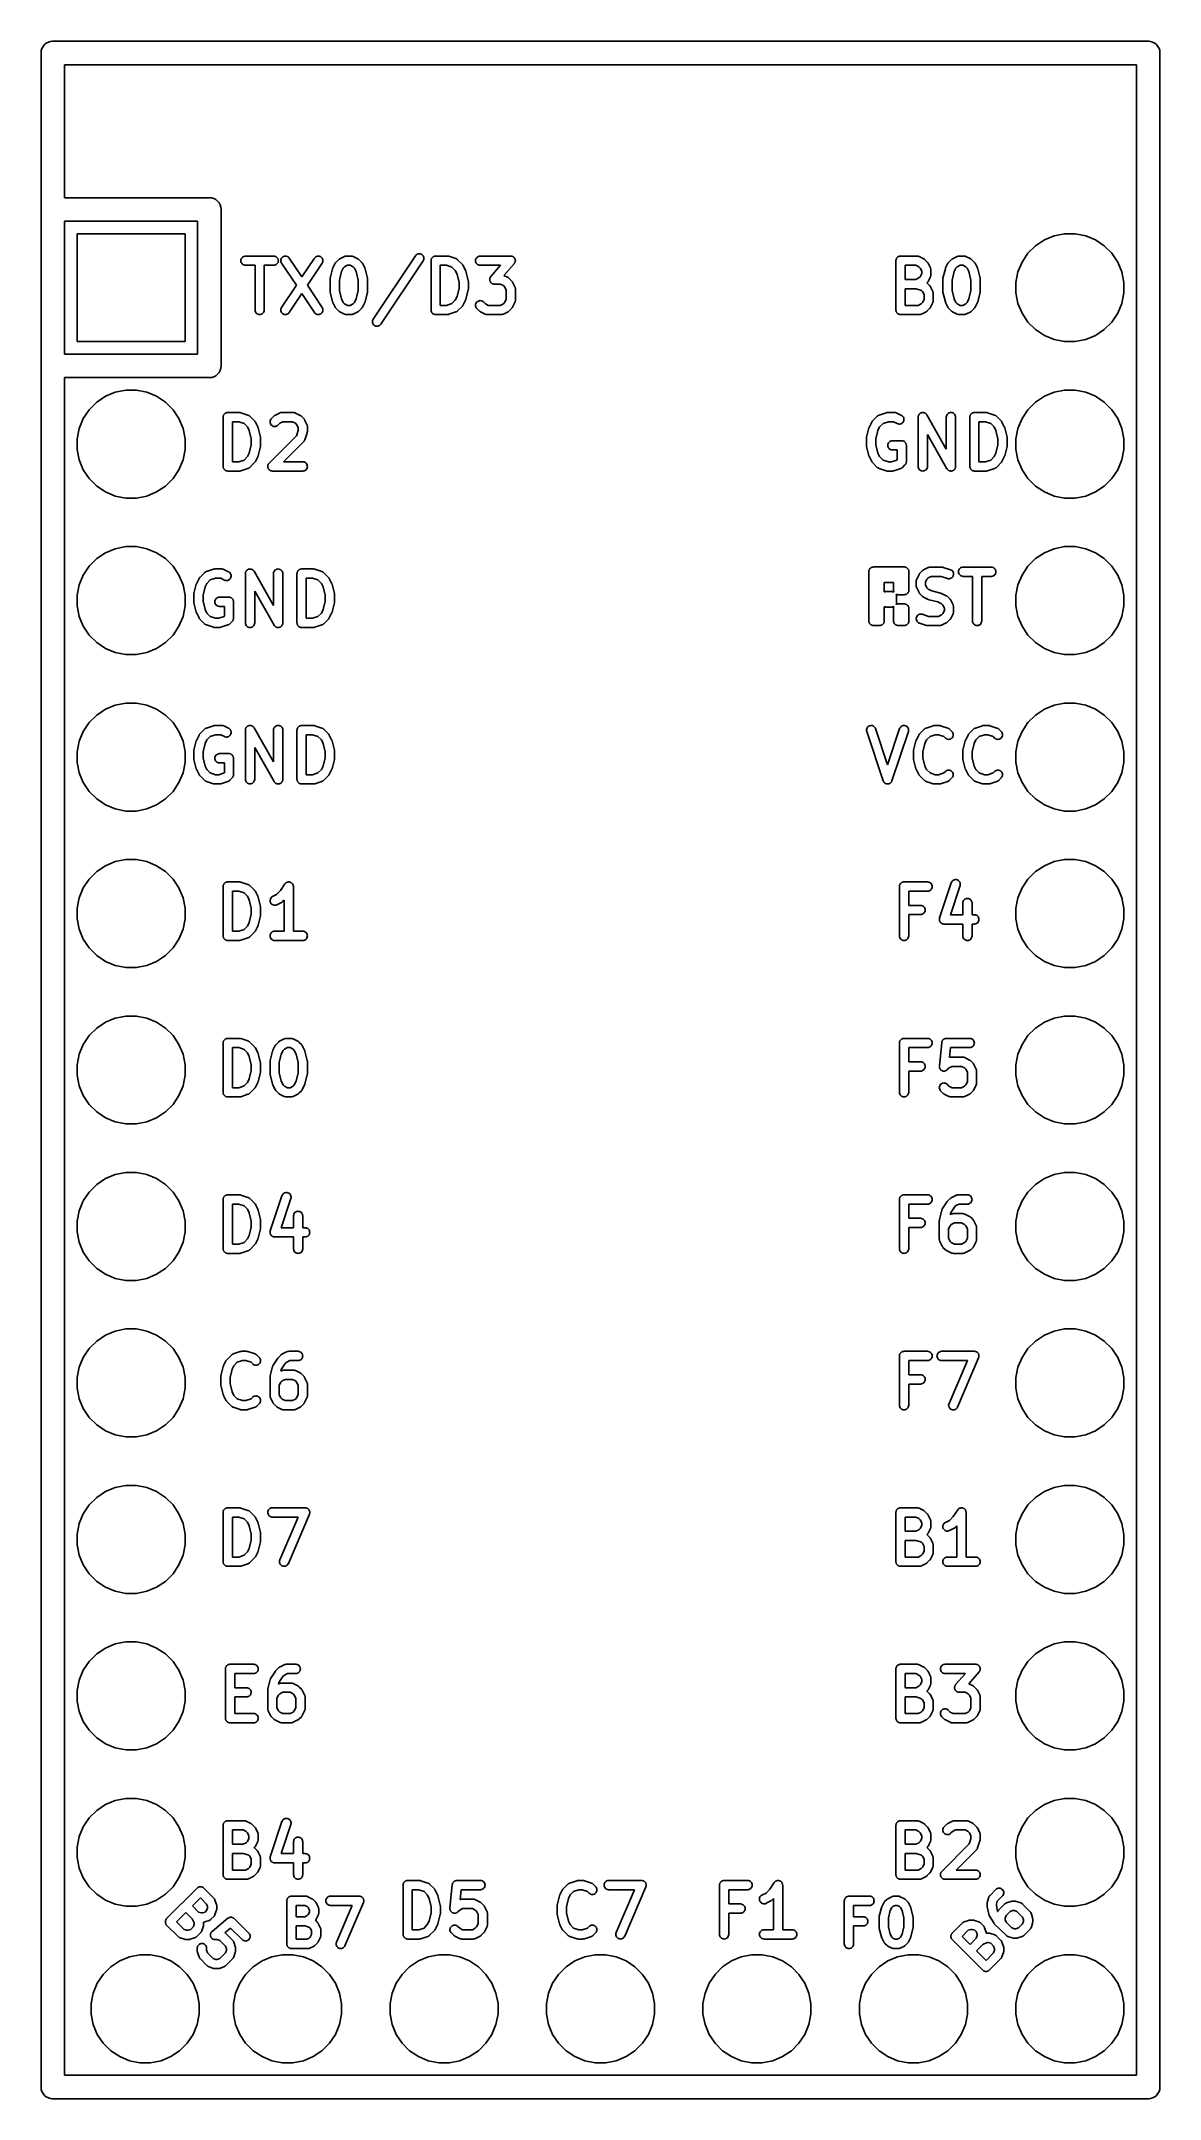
# Model space of a CAD drawing. Extents: x -21.94 to -21.22, y -3.46 to -2.15.
import ezdxf

# ---------------------------------------------------------------- set-up
doc = ezdxf.new("R2010")
doc.units = 0
doc.header["$MEASUREMENT"] = 0
doc.layers.add('BLACK', color=7, linetype='CONTINUOUS')

msp = doc.modelspace()

# ---------------------------------------------------------------- linework, layer by layer
at = {"layer": 'BLACK', "linetype": 'CONTINUOUS'}
for p, q in [((-21.9385, -2.157), (-21.9384, -2.15553)), ((-21.9384, -2.15553), (-21.938, -2.15412)), ((-21.938, -2.15412), (-21.9373, -2.15281)), ((-21.9373, -2.15281), (-21.9363, -2.15167)), ((-21.9363, -2.15167), (-21.9352, -2.15073)), ((-21.9352, -2.15073), (-21.9339, -2.15004)), ((-21.9339, -2.15004), (-21.9325, -2.14961)), ((-21.9325, -2.14961), (-21.9314, -2.1495)), ((-21.9314, -2.1495), (-21.931, -2.14946)), ((-21.931, -2.14946), (-21.9306, -2.1495)), ((-21.9306, -2.1495), (-21.2314, -2.1495)), ((-21.2314, -2.1495), (-21.231, -2.14946)), ((-21.231, -2.14946), (-21.2306, -2.1495)), ((-21.2306, -2.1495), (-21.2295, -2.14961)), ((-21.2295, -2.14961), (-21.2281, -2.15004)), ((-21.2281, -2.15004), (-21.2268, -2.15073)), ((-21.2268, -2.15073), (-21.2257, -2.15167)), ((-21.2257, -2.15167), (-21.2247, -2.15281)), ((-21.2247, -2.15281), (-21.224, -2.15412)), ((-21.224, -2.15412), (-21.2236, -2.15553)), ((-21.2236, -2.15553), (-21.2235, -2.157)), ((-21.9385, -2.15737), (-21.9385, -2.157)), ((-21.9385, -2.25663), (-21.9385, -2.15737)), ((-21.9235, -2.1645), (-21.9235, -2.2495)), ((-21.2385, -2.1645), (-21.9235, -2.1645)), ((-21.2385, -2.25737), (-21.2385, -2.1645)), ((-21.2235, -2.157), (-21.2235, -2.15737)), ((-21.2235, -2.15737), (-21.2235, -3.45663)), ((-21.9385, -2.257), (-21.9385, -2.25663)), ((-21.9385, -2.25737), (-21.9385, -2.257)), ((-21.9385, -2.35663), (-21.9385, -2.25737)), ((-21.9235, -2.2495), (-21.8314, -2.2495)), ((-21.8314, -2.2495), (-21.831, -2.24946)), ((-21.831, -2.24946), (-21.8306, -2.2495)), ((-21.8306, -2.2495), (-21.8295, -2.24961)), ((-21.8295, -2.24961), (-21.8281, -2.25004)), ((-21.8281, -2.25004), (-21.8268, -2.25073)), ((-21.8268, -2.25073), (-21.8257, -2.25167)), ((-21.8257, -2.25167), (-21.8247, -2.25281)), ((-21.8247, -2.25281), (-21.824, -2.25412)), ((-21.824, -2.25412), (-21.8236, -2.25553)), ((-21.8236, -2.25553), (-21.8235, -2.257)), ((-21.8235, -2.257), (-21.8235, -2.25737)), ((-21.8235, -2.25737), (-21.8235, -2.35663)), ((-21.2385, -3.4495), (-21.2385, -2.25737)), ((-21.2385, -2.25737), (-21.2385, -2.25737)), ((-21.9235, -2.2645), (-21.9235, -2.3495)), ((-21.8385, -2.2645), (-21.9235, -2.2645)), ((-21.9155, -2.3415), (-21.9155, -2.2725)), ((-21.9155, -2.2725), (-21.8465, -2.2725)), ((-21.8465, -2.2725), (-21.8465, -2.3415)), ((-21.8385, -2.3495), (-21.8385, -2.2645)), ((-21.2973, -2.27643), (-21.2911, -2.27383)), ((-21.2911, -2.27383), (-21.2844, -2.2725)), ((-21.2844, -2.2725), (-21.2776, -2.2725)), ((-21.2776, -2.2725), (-21.2709, -2.27383)), ((-21.2709, -2.27383), (-21.2647, -2.27643)), ((-21.8106, -2.28861), (-21.8103, -2.2881)), ((-21.8103, -2.2881), (-21.8099, -2.28766)), ((-21.8099, -2.28766), (-21.8095, -2.28729)), ((-21.8095, -2.28729), (-21.809, -2.28702)), ((-21.809, -2.28702), (-21.8084, -2.28686)), ((-21.8084, -2.28686), (-21.8079, -2.2868)), ((-21.8079, -2.2868), (-21.7899, -2.2868)), ((-21.7899, -2.2868), (-21.7898, -2.2868)), ((-21.7898, -2.2868), (-21.7893, -2.28686)), ((-21.7893, -2.28686), (-21.7887, -2.28704)), ((-21.7887, -2.28704), (-21.7882, -2.28732)), ((-21.7882, -2.28732), (-21.7878, -2.28769)), ((-21.7878, -2.28769), (-21.7874, -2.28814)), ((-21.7874, -2.28814), (-21.7871, -2.28865)), ((-21.7851, -2.28859), (-21.7848, -2.28809)), ((-21.7848, -2.28809), (-21.7844, -2.28765)), ((-21.7844, -2.28765), (-21.784, -2.28728)), ((-21.784, -2.28728), (-21.7835, -2.28702)), ((-21.7835, -2.28702), (-21.7829, -2.28685)), ((-21.7829, -2.28685), (-21.7824, -2.2868)), ((-21.7824, -2.2868), (-21.7818, -2.28686)), ((-21.7818, -2.28686), (-21.7812, -2.28703)), ((-21.7812, -2.28703), (-21.7807, -2.2873)), ((-21.7807, -2.2873), (-21.7803, -2.28767)), ((-21.7803, -2.28767), (-21.7799, -2.28811)), ((-21.7799, -2.28811), (-21.7719, -2.30018)), ((-21.7719, -2.30018), (-21.7638, -2.28811)), ((-21.7638, -2.28808), (-21.7634, -2.28764)), ((-21.7638, -2.28811), (-21.7638, -2.28808)), ((-21.7634, -2.28764), (-21.763, -2.28728)), ((-21.763, -2.28728), (-21.7625, -2.28701)), ((-21.7625, -2.28701), (-21.7619, -2.28685)), ((-21.7619, -2.28685), (-21.7613, -2.2868)), ((-21.7613, -2.2868), (-21.7608, -2.28686)), ((-21.7608, -2.28686), (-21.7602, -2.28703)), ((-21.7602, -2.28703), (-21.7597, -2.28731)), ((-21.7597, -2.28731), (-21.7593, -2.28767)), ((-21.7593, -2.28767), (-21.7589, -2.28812)), ((-21.7589, -2.28812), (-21.7586, -2.28863)), ((-21.7477, -2.28861), (-21.7447, -2.28711)), ((-21.7447, -2.28709), (-21.7446, -2.28706)), ((-21.7447, -2.28711), (-21.7447, -2.28709)), ((-21.7446, -2.28706), (-21.7445, -2.28702)), ((-21.7445, -2.28702), (-21.7443, -2.28696)), ((-21.7443, -2.28696), (-21.7441, -2.28689)), ((-21.7441, -2.28689), (-21.744, -2.28688)), ((-21.744, -2.28688), (-21.7439, -2.28686)), ((-21.7439, -2.28686), (-21.7437, -2.28684)), ((-21.7437, -2.28684), (-21.7435, -2.2868)), ((-21.7435, -2.2868), (-21.7435, -2.28681)), ((-21.7435, -2.28681), (-21.7434, -2.2868)), ((-21.7434, -2.2868), (-21.7404, -2.2868)), ((-21.7404, -2.2868), (-21.7403, -2.2868)), ((-21.7403, -2.2868), (-21.7402, -2.28681)), ((-21.7402, -2.28681), (-21.7402, -2.28681)), ((-21.7402, -2.28681), (-21.74, -2.28684)), ((-21.74, -2.28684), (-21.7398, -2.28686)), ((-21.7398, -2.28686), (-21.7397, -2.28689)), ((-21.7397, -2.28689), (-21.7396, -2.2869)), ((-21.7396, -2.2869), (-21.7394, -2.28698)), ((-21.7394, -2.28698), (-21.7392, -2.28704)), ((-21.7392, -2.28704), (-21.7391, -2.28708)), ((-21.7391, -2.28708), (-21.7391, -2.28711)), ((-21.7391, -2.28711), (-21.7361, -2.28861)), ((-21.7263, -2.32711), (-21.6993, -2.28661)), ((-21.6993, -2.28658), (-21.6989, -2.28614)), ((-21.6993, -2.28661), (-21.6993, -2.28658)), ((-21.6989, -2.28614), (-21.6985, -2.28578)), ((-21.6985, -2.28578), (-21.698, -2.28551)), ((-21.698, -2.28551), (-21.6974, -2.28535)), ((-21.6974, -2.28535), (-21.6969, -2.2853)), ((-21.6969, -2.2853), (-21.6963, -2.28536)), ((-21.6963, -2.28536), (-21.6957, -2.28553)), ((-21.6957, -2.28553), (-21.6952, -2.28581)), ((-21.6952, -2.28581), (-21.6948, -2.28618)), ((-21.6948, -2.28618), (-21.6944, -2.28662)), ((-21.6944, -2.28662), (-21.6941, -2.28713)), ((-21.6941, -2.28713), (-21.694, -2.28768)), ((-21.694, -2.28768), (-21.6939, -2.28826)), ((-21.689, -2.28834), (-21.6888, -2.2881)), ((-21.6888, -2.28808), (-21.6886, -2.28787)), ((-21.6888, -2.28809), (-21.6888, -2.28808)), ((-21.6888, -2.2881), (-21.6888, -2.28809)), ((-21.6886, -2.28787), (-21.6885, -2.28766)), ((-21.6885, -2.28765), (-21.6884, -2.28764)), ((-21.6885, -2.28766), (-21.6885, -2.28765)), ((-21.6884, -2.28764), (-21.6882, -2.28747)), ((-21.6882, -2.28747), (-21.688, -2.28729)), ((-21.688, -2.28728), (-21.6878, -2.28715)), ((-21.688, -2.28729), (-21.688, -2.28728)), ((-21.688, -2.28729), (-21.688, -2.28729)), ((-21.6878, -2.28715), (-21.6875, -2.28702)), ((-21.6875, -2.28701), (-21.6872, -2.28694)), ((-21.6875, -2.28702), (-21.6875, -2.28701)), ((-21.6875, -2.28702), (-21.6875, -2.28702)), ((-21.6872, -2.28694), (-21.687, -2.28686)), ((-21.687, -2.28686), (-21.6869, -2.28685)), ((-21.6869, -2.28685), (-21.6867, -2.28683)), ((-21.6869, -2.28685), (-21.6869, -2.28685)), ((-21.6867, -2.28683), (-21.6864, -2.2868)), ((-21.6864, -2.2868), (-21.6789, -2.2868)), ((-21.6789, -2.2868), (-21.6788, -2.2868)), ((-21.6788, -2.2868), (-21.6787, -2.28682)), ((-21.6787, -2.28682), (-21.6785, -2.28682)), ((-21.6785, -2.28682), (-21.6784, -2.28685)), ((-21.6784, -2.28685), (-21.6783, -2.28686)), ((-21.6783, -2.28686), (-21.6781, -2.28691)), ((-21.6781, -2.28691), (-21.6779, -2.28695)), ((-21.6779, -2.28695), (-21.6734, -2.28845)), ((-21.6606, -2.28861), (-21.6603, -2.2881)), ((-21.6603, -2.2881), (-21.66, -2.28766)), ((-21.66, -2.28766), (-21.6595, -2.28729)), ((-21.6595, -2.28729), (-21.659, -2.28702)), ((-21.659, -2.28702), (-21.6585, -2.28686)), ((-21.6585, -2.28686), (-21.6579, -2.2868)), ((-21.6579, -2.2868), (-21.6384, -2.2868)), ((-21.6384, -2.2868), (-21.6383, -2.2868)), ((-21.6383, -2.2868), (-21.6382, -2.28682)), ((-21.6382, -2.28682), (-21.638, -2.28683)), ((-21.638, -2.28683), (-21.6379, -2.28685)), ((-21.6379, -2.28685), (-21.6378, -2.28686)), ((-21.6378, -2.28686), (-21.6376, -2.28692)), ((-21.6376, -2.28692), (-21.6374, -2.28696)), ((-21.6374, -2.28696), (-21.6373, -2.28701)), ((-21.6373, -2.28701), (-21.6372, -2.28704)), ((-21.6372, -2.28704), (-21.6371, -2.28713)), ((-21.6371, -2.28713), (-21.6369, -2.2872)), ((-21.6369, -2.2872), (-21.6368, -2.28727)), ((-21.6368, -2.28727), (-21.6367, -2.28732)), ((-21.6367, -2.28732), (-21.6366, -2.28743)), ((-21.6366, -2.28743), (-21.6364, -2.28754)), ((-21.6364, -2.28754), (-21.6364, -2.28762)), ((-21.6364, -2.28762), (-21.6363, -2.28769)), ((-21.6363, -2.28769), (-21.6362, -2.28783)), ((-21.6362, -2.28783), (-21.636, -2.28797)), ((-21.636, -2.28797), (-21.636, -2.28805)), ((-21.636, -2.28805), (-21.6359, -2.28814)), ((-21.6359, -2.28814), (-21.6358, -2.2883)), ((-21.3918, -2.28834), (-21.3917, -2.2881)), ((-21.3917, -2.28808), (-21.3915, -2.28787)), ((-21.3917, -2.28809), (-21.3917, -2.28808)), ((-21.3917, -2.2881), (-21.3917, -2.28809)), ((-21.3915, -2.28787), (-21.3913, -2.28766)), ((-21.3913, -2.28764), (-21.3911, -2.28747)), ((-21.3913, -2.28765), (-21.3913, -2.28764)), ((-21.3913, -2.28766), (-21.3913, -2.28765)), ((-21.3911, -2.28747), (-21.3909, -2.28729)), ((-21.3909, -2.28728), (-21.3906, -2.28715)), ((-21.3909, -2.28729), (-21.3909, -2.28728)), ((-21.3909, -2.28729), (-21.3909, -2.28729)), ((-21.3906, -2.28715), (-21.3904, -2.28702)), ((-21.3904, -2.28701), (-21.3901, -2.28694)), ((-21.3904, -2.28702), (-21.3904, -2.28701)), ((-21.3904, -2.28702), (-21.3904, -2.28702)), ((-21.3901, -2.28694), (-21.3898, -2.28686)), ((-21.3898, -2.28685), (-21.3895, -2.28683)), ((-21.3898, -2.28686), (-21.3898, -2.28685)), ((-21.3898, -2.28685), (-21.3898, -2.28685)), ((-21.3895, -2.28683), (-21.3892, -2.2868)), ((-21.3892, -2.2868), (-21.3787, -2.2868)), ((-21.3787, -2.2868), (-21.3786, -2.28681)), ((-21.3787, -2.2868), (-21.3787, -2.2868)), ((-21.3786, -2.28681), (-21.3785, -2.28681)), ((-21.3785, -2.28681), (-21.3783, -2.28684)), ((-21.3783, -2.28684), (-21.3781, -2.28686)), ((-21.3781, -2.28686), (-21.3781, -2.28689)), ((-21.3781, -2.28689), (-21.378, -2.2869)), ((-21.378, -2.2869), (-21.3778, -2.28698)), ((-21.3778, -2.28698), (-21.3776, -2.28704)), ((-21.3776, -2.28704), (-21.3775, -2.28708)), ((-21.3775, -2.28708), (-21.3774, -2.28711)), ((-21.3774, -2.28711), (-21.3744, -2.28861)), ((-21.3561, -2.28861), (-21.3531, -2.28711)), ((-21.3531, -2.28711), (-21.353, -2.28709)), ((-21.353, -2.28706), (-21.3529, -2.28702)), ((-21.353, -2.28709), (-21.353, -2.28706)), ((-21.3529, -2.28702), (-21.3527, -2.28696)), ((-21.3527, -2.28696), (-21.3525, -2.28689)), ((-21.3525, -2.28689), (-21.3524, -2.28688)), ((-21.3524, -2.28688), (-21.3523, -2.28686)), ((-21.3523, -2.28686), (-21.3521, -2.28684)), ((-21.3521, -2.28684), (-21.3519, -2.2868)), ((-21.3519, -2.2868), (-21.3518, -2.28681)), ((-21.3518, -2.28681), (-21.3518, -2.2868)), ((-21.3518, -2.2868), (-21.3488, -2.2868)), ((-21.3488, -2.2868), (-21.3487, -2.2868)), ((-21.3487, -2.2868), (-21.3486, -2.28681)), ((-21.3486, -2.28681), (-21.3485, -2.28681)), ((-21.3485, -2.28681), (-21.3483, -2.28684)), ((-21.3483, -2.28684), (-21.3481, -2.28686)), ((-21.3481, -2.28686), (-21.3481, -2.28689)), ((-21.3481, -2.28689), (-21.348, -2.2869)), ((-21.348, -2.2869), (-21.3478, -2.28698)), ((-21.3478, -2.28698), (-21.3476, -2.28704)), ((-21.3476, -2.28704), (-21.3475, -2.28708)), ((-21.3475, -2.28708), (-21.3474, -2.28711)), ((-21.3474, -2.28711), (-21.3444, -2.28861)), ((-21.3116, -2.29066), (-21.3078, -2.28501)), ((-21.3078, -2.28501), (-21.303, -2.2802)), ((-21.303, -2.2802), (-21.2973, -2.27643)), ((-21.2647, -2.27643), (-21.259, -2.2802)), ((-21.259, -2.2802), (-21.2542, -2.28501)), ((-21.2542, -2.28501), (-21.2504, -2.29066)), ((-21.8108, -2.28916), (-21.8106, -2.28861)), ((-21.8108, -2.28973), (-21.8108, -2.28916)), ((-21.8108, -2.29031), (-21.8108, -2.28973)), ((-21.8106, -2.29086), (-21.8108, -2.29031)), ((-21.8103, -2.29137), (-21.8106, -2.29086)), ((-21.81, -2.29182), (-21.8103, -2.29137)), ((-21.8095, -2.29219), (-21.81, -2.29182)), ((-21.809, -2.29247), (-21.8095, -2.29219)), ((-21.8085, -2.29264), (-21.809, -2.29247)), ((-21.8079, -2.2927), (-21.8085, -2.29264)), ((-21.8018, -2.2927), (-21.8079, -2.2927)), ((-21.8079, -2.2927), (-21.8079, -2.2927)), ((-21.8018, -2.32125), (-21.8018, -2.2927)), ((-21.7899, -2.2927), (-21.7959, -2.2927)), ((-21.7959, -2.2927), (-21.7959, -2.32125)), ((-21.7893, -2.29265), (-21.7899, -2.2927)), ((-21.7887, -2.29248), (-21.7893, -2.29265)), ((-21.7882, -2.29221), (-21.7887, -2.29248)), ((-21.7878, -2.29185), (-21.7882, -2.29221)), ((-21.7874, -2.2914), (-21.7878, -2.29185)), ((-21.7871, -2.2909), (-21.7874, -2.2914)), ((-21.7871, -2.28865), (-21.787, -2.2892)), ((-21.787, -2.29035), (-21.7871, -2.2909)), ((-21.787, -2.2892), (-21.7869, -2.28977)), ((-21.7869, -2.28977), (-21.787, -2.29035)), ((-21.7853, -2.28914), (-21.7851, -2.28859)), ((-21.7853, -2.28972), (-21.7853, -2.28914)), ((-21.7853, -2.29029), (-21.7853, -2.28972)), ((-21.7851, -2.29084), (-21.7853, -2.29029)), ((-21.7848, -2.29136), (-21.7851, -2.29084)), ((-21.7848, -2.29139), (-21.7848, -2.29136)), ((-21.7754, -2.3055), (-21.7848, -2.29139)), ((-21.7589, -2.29139), (-21.7683, -2.3055)), ((-21.7586, -2.29088), (-21.7589, -2.29139)), ((-21.7586, -2.28863), (-21.7585, -2.28918)), ((-21.7585, -2.29033), (-21.7586, -2.29088)), ((-21.7585, -2.28918), (-21.7584, -2.28976)), ((-21.7584, -2.28976), (-21.7585, -2.29033)), ((-21.7538, -2.30114), (-21.7537, -2.30109)), ((-21.7538, -2.30137), (-21.7538, -2.30114)), ((-21.7538, -2.3016), (-21.7538, -2.30137)), ((-21.7537, -2.30103), (-21.7522, -2.29504)), ((-21.7537, -2.30109), (-21.7537, -2.30103)), ((-21.7522, -2.29497), (-21.7521, -2.29471)), ((-21.7522, -2.29498), (-21.7522, -2.29497)), ((-21.7522, -2.295), (-21.7522, -2.29498)), ((-21.7522, -2.29504), (-21.7522, -2.295)), ((-21.7521, -2.29471), (-21.752, -2.29446)), ((-21.752, -2.29443), (-21.7505, -2.29143)), ((-21.752, -2.29444), (-21.752, -2.29443)), ((-21.752, -2.29446), (-21.752, -2.29444)), ((-21.7505, -2.29139), (-21.7504, -2.29126)), ((-21.7505, -2.29143), (-21.7505, -2.29139)), ((-21.7504, -2.29126), (-21.7503, -2.29111)), ((-21.7503, -2.29111), (-21.7502, -2.29101)), ((-21.7502, -2.29091), (-21.7501, -2.29079)), ((-21.7502, -2.29101), (-21.7502, -2.29091)), ((-21.7501, -2.29079), (-21.75, -2.29066)), ((-21.75, -2.29066), (-21.7485, -2.28916)), ((-21.7485, -2.28916), (-21.7484, -2.28914)), ((-21.7484, -2.28914), (-21.7483, -2.28903)), ((-21.7483, -2.28903), (-21.7482, -2.28892)), ((-21.7482, -2.28892), (-21.7481, -2.28885)), ((-21.7481, -2.28885), (-21.748, -2.28878)), ((-21.748, -2.28878), (-21.7478, -2.2887)), ((-21.7466, -2.29678), (-21.7479, -2.30211)), ((-21.7478, -2.2887), (-21.7477, -2.28861)), ((-21.7454, -2.2945), (-21.7466, -2.29678)), ((-21.7446, -2.29368), (-21.7454, -2.2945)), ((-21.7427, -2.2927), (-21.7446, -2.29368)), ((-21.7411, -2.2927), (-21.7427, -2.2927)), ((-21.7391, -2.29368), (-21.7411, -2.2927)), ((-21.7383, -2.2945), (-21.7391, -2.29368)), ((-21.7372, -2.29678), (-21.7383, -2.2945)), ((-21.7358, -2.30211), (-21.7372, -2.29678)), ((-21.7361, -2.28861), (-21.736, -2.28863)), ((-21.736, -2.28863), (-21.7359, -2.28872)), ((-21.7359, -2.28872), (-21.7357, -2.2888)), ((-21.7357, -2.2888), (-21.7356, -2.28888)), ((-21.7356, -2.28888), (-21.7355, -2.28894)), ((-21.7355, -2.28894), (-21.7354, -2.28906)), ((-21.7354, -2.28906), (-21.7353, -2.28916)), ((-21.7353, -2.28916), (-21.7338, -2.29066)), ((-21.7338, -2.29066), (-21.7338, -2.29069)), ((-21.7338, -2.29069), (-21.7337, -2.29082)), ((-21.7337, -2.29082), (-21.7335, -2.29094)), ((-21.7335, -2.29094), (-21.7335, -2.29105)), ((-21.7335, -2.29105), (-21.7334, -2.29114)), ((-21.7334, -2.29114), (-21.7333, -2.29129)), ((-21.7333, -2.29129), (-21.7332, -2.29143)), ((-21.7332, -2.29143), (-21.7317, -2.29443)), ((-21.7317, -2.29443), (-21.7317, -2.29447)), ((-21.7317, -2.29447), (-21.7317, -2.29448)), ((-21.7317, -2.29448), (-21.7317, -2.29449)), ((-21.7317, -2.29449), (-21.7316, -2.29475)), ((-21.7316, -2.29475), (-21.7315, -2.29501)), ((-21.7315, -2.29501), (-21.7315, -2.29502)), ((-21.7315, -2.29502), (-21.7315, -2.29504)), ((-21.7315, -2.29504), (-21.73, -2.30103)), ((-21.73, -2.30103), (-21.73, -2.30107)), ((-21.73, -2.30107), (-21.73, -2.30113)), ((-21.73, -2.30113), (-21.73, -2.30118)), ((-21.73, -2.30118), (-21.73, -2.30141)), ((-21.6944, -2.28989), (-21.7214, -2.33039)), ((-21.6941, -2.28938), (-21.6944, -2.28989)), ((-21.694, -2.28883), (-21.6941, -2.28938)), ((-21.6939, -2.28826), (-21.694, -2.28883)), ((-21.6893, -2.28914), (-21.6892, -2.28887)), ((-21.6893, -2.28915), (-21.6893, -2.28914)), ((-21.6893, -2.28916), (-21.6893, -2.28915)), ((-21.6893, -2.28943), (-21.6893, -2.28916)), ((-21.6893, -2.28971), (-21.6893, -2.28943)), ((-21.6893, -2.28973), (-21.6893, -2.28971)), ((-21.6893, -2.28975), (-21.6893, -2.28973)), ((-21.6893, -2.28973), (-21.6893, -2.28973)), ((-21.6893, -2.28973), (-21.6893, -2.28973)), ((-21.6893, -2.32125), (-21.6893, -2.28975)), ((-21.6892, -2.28887), (-21.6891, -2.28861)), ((-21.6891, -2.28859), (-21.689, -2.28834)), ((-21.6891, -2.2886), (-21.6891, -2.28859)), ((-21.6891, -2.28861), (-21.6891, -2.2886)), ((-21.6834, -2.2927), (-21.6834, -2.3183)), ((-21.6794, -2.2927), (-21.6834, -2.2927)), ((-21.676, -2.29383), (-21.6794, -2.2927)), ((-21.6738, -2.296), (-21.676, -2.29383)), ((-21.6727, -2.29828), (-21.6738, -2.296)), ((-21.6734, -2.28845), (-21.6734, -2.28846)), ((-21.6734, -2.28846), (-21.6733, -2.2885)), ((-21.6733, -2.2885), (-21.6732, -2.28853)), ((-21.6732, -2.28853), (-21.6731, -2.28862)), ((-21.6731, -2.28862), (-21.6729, -2.28871)), ((-21.6729, -2.28871), (-21.6728, -2.28876)), ((-21.6728, -2.28876), (-21.6727, -2.2888)), ((-21.6727, -2.2888), (-21.6726, -2.28893)), ((-21.6713, -2.30361), (-21.6727, -2.29828)), ((-21.6726, -2.28893), (-21.6724, -2.28905)), ((-21.6724, -2.28905), (-21.6724, -2.28911)), ((-21.6724, -2.28911), (-21.6723, -2.28916)), ((-21.6723, -2.28916), (-21.6693, -2.29216)), ((-21.6693, -2.29216), (-21.6693, -2.29219)), ((-21.6693, -2.29219), (-21.6692, -2.29232)), ((-21.6692, -2.29232), (-21.669, -2.29244)), ((-21.669, -2.29244), (-21.669, -2.29255)), ((-21.669, -2.29255), (-21.6689, -2.29264)), ((-21.6689, -2.29264), (-21.6688, -2.29279)), ((-21.6688, -2.29279), (-21.6687, -2.29293)), ((-21.6687, -2.29293), (-21.6672, -2.29593)), ((-21.6672, -2.29593), (-21.6672, -2.29597)), ((-21.6672, -2.29597), (-21.6672, -2.29598)), ((-21.6672, -2.29598), (-21.6672, -2.29599)), ((-21.6672, -2.29599), (-21.6671, -2.29625)), ((-21.6671, -2.29625), (-21.667, -2.29651)), ((-21.667, -2.29651), (-21.667, -2.29652)), ((-21.667, -2.29652), (-21.667, -2.29654)), ((-21.667, -2.29654), (-21.6655, -2.30253)), ((-21.6608, -2.28916), (-21.6606, -2.28861)), ((-21.6608, -2.28973), (-21.6608, -2.28916)), ((-21.6608, -2.29031), (-21.6608, -2.28973)), ((-21.6606, -2.29086), (-21.6608, -2.29031)), ((-21.6604, -2.29137), (-21.6606, -2.29086)), ((-21.66, -2.29182), (-21.6604, -2.29137)), ((-21.6596, -2.29219), (-21.66, -2.29182)), ((-21.659, -2.29247), (-21.6596, -2.29219)), ((-21.6585, -2.29264), (-21.659, -2.29247)), ((-21.6579, -2.2927), (-21.6585, -2.29264)), ((-21.6449, -2.2927), (-21.6579, -2.2927)), ((-21.6579, -2.2927), (-21.6579, -2.2927)), ((-21.6518, -2.30116), (-21.6517, -2.30098)), ((-21.6518, -2.30126), (-21.6518, -2.30116)), ((-21.6518, -2.30136), (-21.6518, -2.30126)), ((-21.6518, -2.30155), (-21.6518, -2.30136)), ((-21.6517, -2.3008), (-21.6516, -2.30071)), ((-21.6517, -2.30098), (-21.6517, -2.3008)), ((-21.6516, -2.30061), (-21.6515, -2.30044)), ((-21.6516, -2.30071), (-21.6516, -2.30061)), ((-21.6515, -2.30044), (-21.6514, -2.30027)), ((-21.6514, -2.30019), (-21.6513, -2.3001)), ((-21.6514, -2.30027), (-21.6514, -2.30019)), ((-21.6513, -2.3001), (-21.6512, -2.29996)), ((-21.6512, -2.29996), (-21.6511, -2.29981)), ((-21.6511, -2.29981), (-21.6449, -2.2927)), ((-21.6362, -2.2917), (-21.6428, -2.29925)), ((-21.6428, -2.29925), (-21.6401, -2.30061)), ((-21.6401, -2.30061), (-21.64, -2.30063)), ((-21.64, -2.30063), (-21.6399, -2.30072)), ((-21.6399, -2.30072), (-21.6397, -2.3008)), ((-21.6397, -2.3008), (-21.6396, -2.30087)), ((-21.6396, -2.30087), (-21.6395, -2.30094)), ((-21.6395, -2.30094), (-21.6394, -2.30106)), ((-21.6394, -2.30106), (-21.6393, -2.30116)), ((-21.6393, -2.30116), (-21.6378, -2.30266)), ((-21.6361, -2.29155), (-21.6362, -2.2917)), ((-21.6359, -2.2914), (-21.6361, -2.29155)), ((-21.6358, -2.29123), (-21.6359, -2.29131)), ((-21.6359, -2.29131), (-21.6359, -2.2914)), ((-21.6358, -2.2883), (-21.6357, -2.28846)), ((-21.6357, -2.2909), (-21.6358, -2.29106)), ((-21.6358, -2.29106), (-21.6358, -2.29123)), ((-21.6357, -2.28846), (-21.6357, -2.28855)), ((-21.6357, -2.28855), (-21.6356, -2.28865)), ((-21.6356, -2.2908), (-21.6357, -2.2909)), ((-21.6356, -2.28865), (-21.6356, -2.28882)), ((-21.6356, -2.28882), (-21.6355, -2.289)), ((-21.6355, -2.29052), (-21.6356, -2.2907)), ((-21.6356, -2.2907), (-21.6356, -2.2908)), ((-21.6355, -2.289), (-21.6355, -2.2891)), ((-21.6355, -2.2891), (-21.6355, -2.2892)), ((-21.6355, -2.2892), (-21.6355, -2.28938)), ((-21.6355, -2.28938), (-21.6354, -2.28957)), ((-21.6354, -2.28977), (-21.6355, -2.28996)), ((-21.6355, -2.28996), (-21.6355, -2.29014)), ((-21.6355, -2.29014), (-21.6355, -2.29024)), ((-21.6355, -2.29024), (-21.6355, -2.29035)), ((-21.6355, -2.29035), (-21.6355, -2.29052)), ((-21.6354, -2.28957), (-21.6354, -2.28967)), ((-21.6354, -2.28967), (-21.6354, -2.28977)), ((-21.3922, -2.28943), (-21.3921, -2.28916)), ((-21.3922, -2.28971), (-21.3922, -2.28943)), ((-21.3922, -2.28973), (-21.3922, -2.28971)), ((-21.3922, -2.28975), (-21.3922, -2.28973)), ((-21.3922, -2.28973), (-21.3922, -2.28973)), ((-21.3922, -2.28973), (-21.3922, -2.28973)), ((-21.3922, -2.32125), (-21.3922, -2.28975)), ((-21.3921, -2.28887), (-21.392, -2.28861)), ((-21.3921, -2.28914), (-21.3921, -2.28887)), ((-21.3921, -2.28915), (-21.3921, -2.28914)), ((-21.3921, -2.28916), (-21.3921, -2.28915)), ((-21.392, -2.28859), (-21.3918, -2.28834)), ((-21.392, -2.2886), (-21.392, -2.28859)), ((-21.392, -2.28861), (-21.392, -2.2886)), ((-21.3863, -2.2927), (-21.3863, -2.3018)), ((-21.3794, -2.2927), (-21.3863, -2.2927)), ((-21.3775, -2.29368), (-21.3794, -2.2927)), ((-21.3794, -2.3018), (-21.3775, -2.30082)), ((-21.3767, -2.2945), (-21.3775, -2.29368)), ((-21.3775, -2.30082), (-21.3767, -2.3)), ((-21.3757, -2.29645), (-21.3767, -2.2945)), ((-21.3767, -2.3), (-21.3757, -2.29805)), ((-21.3757, -2.29805), (-21.3757, -2.29645)), ((-21.3744, -2.28861), (-21.3744, -2.28863)), ((-21.3744, -2.28863), (-21.3743, -2.28872)), ((-21.3743, -2.28872), (-21.3741, -2.2888)), ((-21.3741, -2.2888), (-21.374, -2.28888)), ((-21.374, -2.28888), (-21.3739, -2.28894)), ((-21.3739, -2.28894), (-21.3738, -2.28906)), ((-21.3738, -2.28906), (-21.3737, -2.28916)), ((-21.3737, -2.28916), (-21.3722, -2.29066)), ((-21.3722, -2.29066), (-21.3721, -2.29069)), ((-21.3721, -2.29069), (-21.372, -2.29082)), ((-21.372, -2.29082), (-21.3719, -2.29094)), ((-21.3719, -2.29094), (-21.3718, -2.29105)), ((-21.3718, -2.29105), (-21.3718, -2.29114)), ((-21.3718, -2.29114), (-21.3717, -2.29129)), ((-21.3717, -2.29129), (-21.3716, -2.29143)), ((-21.3716, -2.29143), (-21.3701, -2.29443)), ((-21.3701, -2.30007), (-21.3716, -2.30307)), ((-21.3701, -2.29443), (-21.3701, -2.29447)), ((-21.3701, -2.29447), (-21.3701, -2.29455)), ((-21.3701, -2.29455), (-21.37, -2.29463)), ((-21.37, -2.29991), (-21.3701, -2.29999)), ((-21.3701, -2.29999), (-21.3701, -2.30007)), ((-21.37, -2.29463), (-21.37, -2.29482)), ((-21.37, -2.29482), (-21.3699, -2.29501)), ((-21.3699, -2.29953), (-21.37, -2.29972)), ((-21.37, -2.29972), (-21.37, -2.29991)), ((-21.3699, -2.29501), (-21.3699, -2.29509)), ((-21.3699, -2.29509), (-21.3699, -2.29518)), ((-21.3699, -2.29518), (-21.3698, -2.29538)), ((-21.3698, -2.29916), (-21.3699, -2.29936)), ((-21.3699, -2.29936), (-21.3699, -2.29945)), ((-21.3699, -2.29945), (-21.3699, -2.29953)), ((-21.3698, -2.29538), (-21.3698, -2.29558)), ((-21.3698, -2.29558), (-21.3698, -2.29567)), ((-21.3698, -2.29567), (-21.3698, -2.29575)), ((-21.3698, -2.29575), (-21.3698, -2.29875)), ((-21.3698, -2.29875), (-21.3698, -2.29879)), ((-21.3698, -2.29879), (-21.3698, -2.29888)), ((-21.3698, -2.29888), (-21.3698, -2.29897)), ((-21.3698, -2.29897), (-21.3698, -2.29916)), ((-21.3622, -2.30137), (-21.3621, -2.30114)), ((-21.3622, -2.3016), (-21.3622, -2.30137)), ((-21.3621, -2.30103), (-21.3606, -2.29504)), ((-21.3621, -2.30109), (-21.3621, -2.30103)), ((-21.3621, -2.30114), (-21.3621, -2.30109)), ((-21.3606, -2.29497), (-21.3605, -2.29471)), ((-21.3606, -2.29498), (-21.3606, -2.29497)), ((-21.3606, -2.295), (-21.3606, -2.29498)), ((-21.3606, -2.29504), (-21.3606, -2.295)), ((-21.3605, -2.29471), (-21.3604, -2.29446)), ((-21.3604, -2.29443), (-21.3589, -2.29143)), ((-21.3604, -2.29444), (-21.3604, -2.29443)), ((-21.3604, -2.29446), (-21.3604, -2.29444)), ((-21.3589, -2.29139), (-21.3588, -2.29126)), ((-21.3589, -2.29143), (-21.3589, -2.29139)), ((-21.3588, -2.29126), (-21.3587, -2.29111)), ((-21.3587, -2.29111), (-21.3586, -2.29101)), ((-21.3586, -2.29091), (-21.3584, -2.29079)), ((-21.3586, -2.29101), (-21.3586, -2.29091)), ((-21.3584, -2.29079), (-21.3583, -2.29066)), ((-21.3583, -2.29066), (-21.3568, -2.28916)), ((-21.3568, -2.28914), (-21.3567, -2.28903)), ((-21.3568, -2.28916), (-21.3568, -2.28914)), ((-21.3567, -2.28903), (-21.3566, -2.28892)), ((-21.3566, -2.28892), (-21.3565, -2.28885)), ((-21.3565, -2.28885), (-21.3564, -2.28878)), ((-21.3564, -2.28878), (-21.3562, -2.2887)), ((-21.355, -2.29678), (-21.3563, -2.30211)), ((-21.3562, -2.2887), (-21.3561, -2.28861)), ((-21.3538, -2.2945), (-21.355, -2.29678)), ((-21.353, -2.29368), (-21.3538, -2.2945)), ((-21.3511, -2.2927), (-21.353, -2.29368)), ((-21.3494, -2.2927), (-21.3511, -2.2927)), ((-21.3475, -2.29368), (-21.3494, -2.2927)), ((-21.3467, -2.2945), (-21.3475, -2.29368)), ((-21.3455, -2.29678), (-21.3467, -2.2945)), ((-21.3442, -2.30211), (-21.3455, -2.29678)), ((-21.3444, -2.28861), (-21.3444, -2.28863)), ((-21.3444, -2.28863), (-21.3443, -2.28872)), ((-21.3443, -2.28872), (-21.3441, -2.2888)), ((-21.3441, -2.2888), (-21.344, -2.28888)), ((-21.344, -2.28888), (-21.3439, -2.28894)), ((-21.3439, -2.28894), (-21.3438, -2.28906)), ((-21.3438, -2.28906), (-21.3437, -2.28916)), ((-21.3437, -2.28916), (-21.3422, -2.29066)), ((-21.3422, -2.29066), (-21.3421, -2.29069)), ((-21.3421, -2.29069), (-21.342, -2.29082)), ((-21.342, -2.29082), (-21.3419, -2.29094)), ((-21.3419, -2.29094), (-21.3419, -2.29105)), ((-21.3419, -2.29105), (-21.3418, -2.29114)), ((-21.3418, -2.29114), (-21.3417, -2.29129)), ((-21.3417, -2.29129), (-21.3416, -2.29143)), ((-21.3416, -2.29143), (-21.3401, -2.29443)), ((-21.3401, -2.29443), (-21.3401, -2.29447)), ((-21.3401, -2.29447), (-21.3401, -2.29448)), ((-21.3401, -2.29448), (-21.3401, -2.29449)), ((-21.3401, -2.29449), (-21.34, -2.29475)), ((-21.34, -2.29475), (-21.3399, -2.29501)), ((-21.3399, -2.29501), (-21.3399, -2.29502)), ((-21.3399, -2.29502), (-21.3399, -2.29504)), ((-21.3399, -2.29504), (-21.3384, -2.30103)), ((-21.3384, -2.30103), (-21.3384, -2.30107)), ((-21.3384, -2.30107), (-21.3384, -2.30113)), ((-21.3384, -2.30113), (-21.3384, -2.30118)), ((-21.3384, -2.30118), (-21.3383, -2.30141)), ((-21.3155, -2.3036), (-21.3142, -2.29694)), ((-21.3142, -2.29694), (-21.3116, -2.29066)), ((-21.2504, -2.29066), (-21.2478, -2.29694)), ((-21.2478, -2.29694), (-21.2465, -2.3036)), ((-21.7848, -2.31961), (-21.7754, -2.3055)), ((-21.7719, -2.31082), (-21.7799, -2.32289)), ((-21.7638, -2.32289), (-21.7719, -2.31082)), ((-21.7683, -2.3055), (-21.7589, -2.31961)), ((-21.7538, -2.30166), (-21.7538, -2.3016)), ((-21.7538, -2.30171), (-21.7538, -2.30166)), ((-21.7538, -2.30175), (-21.7538, -2.30171)), ((-21.7538, -2.30925), (-21.7538, -2.30175)), ((-21.7538, -2.3093), (-21.7538, -2.30925)), ((-21.7538, -2.30935), (-21.7538, -2.3093)), ((-21.7538, -2.30959), (-21.7538, -2.30935)), ((-21.7538, -2.30982), (-21.7538, -2.30959)), ((-21.7538, -2.30987), (-21.7538, -2.30982)), ((-21.7537, -2.30993), (-21.7538, -2.30987)), ((-21.7537, -2.30997), (-21.7537, -2.30993)), ((-21.7522, -2.31597), (-21.7537, -2.30997)), ((-21.7479, -2.30211), (-21.7479, -2.30889)), ((-21.7479, -2.30889), (-21.7466, -2.31422)), ((-21.7466, -2.31422), (-21.7454, -2.3165)), ((-21.7383, -2.3165), (-21.7372, -2.31422)), ((-21.7372, -2.31422), (-21.7358, -2.30889)), ((-21.7358, -2.30889), (-21.7358, -2.30211)), ((-21.73, -2.30997), (-21.7315, -2.31597)), ((-21.73, -2.30141), (-21.7299, -2.30165)), ((-21.7299, -2.3094), (-21.73, -2.30963)), ((-21.73, -2.30963), (-21.73, -2.30986)), ((-21.73, -2.30986), (-21.73, -2.30991)), ((-21.73, -2.30991), (-21.73, -2.30997)), ((-21.7299, -2.30165), (-21.7299, -2.3017)), ((-21.7299, -2.3017), (-21.7299, -2.30175)), ((-21.7299, -2.30175), (-21.7299, -2.30925)), ((-21.7299, -2.30925), (-21.7299, -2.30929)), ((-21.7299, -2.30929), (-21.7299, -2.30934)), ((-21.7299, -2.30934), (-21.7299, -2.3094)), ((-21.6738, -2.315), (-21.6727, -2.31272)), ((-21.6727, -2.31272), (-21.6713, -2.30739)), ((-21.6713, -2.30739), (-21.6713, -2.30361)), ((-21.667, -2.31453), (-21.6671, -2.31479)), ((-21.6655, -2.30847), (-21.667, -2.31447)), ((-21.667, -2.31447), (-21.667, -2.31451)), ((-21.667, -2.31451), (-21.667, -2.31452)), ((-21.667, -2.31452), (-21.667, -2.31453)), ((-21.6655, -2.30253), (-21.6655, -2.30257)), ((-21.6655, -2.30257), (-21.6655, -2.30263)), ((-21.6655, -2.30263), (-21.6655, -2.30268)), ((-21.6655, -2.30268), (-21.6655, -2.30291)), ((-21.6655, -2.30291), (-21.6654, -2.30315)), ((-21.6654, -2.3079), (-21.6655, -2.30813)), ((-21.6655, -2.30813), (-21.6655, -2.30836)), ((-21.6655, -2.30836), (-21.6655, -2.30841)), ((-21.6655, -2.30841), (-21.6655, -2.30847)), ((-21.6654, -2.30315), (-21.6654, -2.3032)), ((-21.6654, -2.3032), (-21.6654, -2.30325)), ((-21.6654, -2.30325), (-21.6654, -2.30775)), ((-21.6654, -2.30775), (-21.6654, -2.30779)), ((-21.6654, -2.30779), (-21.6654, -2.30784)), ((-21.6654, -2.30784), (-21.6654, -2.3079)), ((-21.6518, -2.30173), (-21.6518, -2.30155)), ((-21.6518, -2.30183), (-21.6518, -2.30173)), ((-21.6518, -2.30194), (-21.6518, -2.30183)), ((-21.6518, -2.30212), (-21.6518, -2.30194)), ((-21.6518, -2.3023), (-21.6518, -2.30212)), ((-21.6518, -2.3024), (-21.6518, -2.3023)), ((-21.6517, -2.30251), (-21.6518, -2.3024)), ((-21.6517, -2.30268), (-21.6517, -2.30251)), ((-21.6516, -2.30286), (-21.6517, -2.30268)), ((-21.6516, -2.30295), (-21.6516, -2.30286)), ((-21.6515, -2.30305), (-21.6516, -2.30295)), ((-21.6514, -2.3032), (-21.6515, -2.30305)), ((-21.6514, -2.30337), (-21.6514, -2.3032)), ((-21.6513, -2.30345), (-21.6514, -2.30337)), ((-21.6512, -2.30354), (-21.6513, -2.30345)), ((-21.6511, -2.30367), (-21.6512, -2.30354)), ((-21.651, -2.30382), (-21.6511, -2.30367)), ((-21.6509, -2.30388), (-21.651, -2.30382)), ((-21.6508, -2.30396), (-21.6509, -2.30388)), ((-21.6507, -2.30407), (-21.6508, -2.30396)), ((-21.6506, -2.30419), (-21.6507, -2.30407)), ((-21.6505, -2.30424), (-21.6506, -2.30419)), ((-21.6504, -2.3043), (-21.6505, -2.30424)), ((-21.6502, -2.30438), (-21.6504, -2.3043)), ((-21.65, -2.30446), (-21.6502, -2.30438)), ((-21.6499, -2.3045), (-21.65, -2.30446)), ((-21.6499, -2.30454), (-21.6499, -2.3045)), ((-21.6497, -2.30458), (-21.6499, -2.30454)), ((-21.6495, -2.30464), (-21.6497, -2.30458)), ((-21.6494, -2.30465), (-21.6495, -2.30464)), ((-21.6493, -2.30467), (-21.6494, -2.30465)), ((-21.6491, -2.30468), (-21.6493, -2.30467)), ((-21.6489, -2.3047), (-21.6491, -2.30468)), ((-21.6451, -2.3047), (-21.6489, -2.3047)), ((-21.6489, -2.3047), (-21.6489, -2.3047)), ((-21.6431, -2.30568), (-21.6451, -2.3047)), ((-21.6423, -2.3065), (-21.6431, -2.30568)), ((-21.6413, -2.30845), (-21.6423, -2.3065)), ((-21.6413, -2.31455), (-21.6413, -2.30845)), ((-21.6378, -2.30266), (-21.6378, -2.30269)), ((-21.6378, -2.30269), (-21.6377, -2.30282)), ((-21.6377, -2.30282), (-21.6376, -2.30294)), ((-21.6376, -2.30294), (-21.6375, -2.30305)), ((-21.6375, -2.30305), (-21.6374, -2.30314)), ((-21.6374, -2.30314), (-21.6373, -2.30329)), ((-21.6373, -2.30329), (-21.6372, -2.30343)), ((-21.6372, -2.30343), (-21.6357, -2.30643)), ((-21.6357, -2.30643), (-21.6357, -2.30647)), ((-21.6357, -2.30647), (-21.6357, -2.30655)), ((-21.6357, -2.30655), (-21.6357, -2.30662)), ((-21.6357, -2.30662), (-21.6356, -2.30682)), ((-21.6356, -2.30682), (-21.6355, -2.30701)), ((-21.6355, -2.30701), (-21.6355, -2.30709)), ((-21.6355, -2.30709), (-21.6355, -2.30718)), ((-21.6355, -2.30718), (-21.6355, -2.30738)), ((-21.6355, -2.30738), (-21.6354, -2.30758)), ((-21.6354, -2.30758), (-21.6354, -2.30766)), ((-21.6354, -2.30766), (-21.6354, -2.30775)), ((-21.6354, -2.30775), (-21.6354, -2.31525)), ((-21.3863, -2.3018), (-21.3794, -2.3018)), ((-21.3863, -2.3077), (-21.3863, -2.3183)), ((-21.3792, -2.3077), (-21.3863, -2.3077)), ((-21.3758, -2.30883), (-21.3792, -2.3077)), ((-21.3752, -2.3095), (-21.3758, -2.30883)), ((-21.3742, -2.31145), (-21.3752, -2.3095)), ((-21.3742, -2.31455), (-21.3742, -2.31145)), ((-21.3722, -2.30384), (-21.3723, -2.30401)), ((-21.3723, -2.30401), (-21.3723, -2.30404)), ((-21.3723, -2.30404), (-21.3722, -2.30411)), ((-21.3721, -2.30371), (-21.3722, -2.30384)), ((-21.3722, -2.30411), (-21.3722, -2.30416)), ((-21.3722, -2.30416), (-21.3707, -2.30566)), ((-21.3719, -2.30359), (-21.3721, -2.30371)), ((-21.3718, -2.30339), (-21.3719, -2.30349)), ((-21.3719, -2.30349), (-21.3719, -2.30359)), ((-21.3717, -2.30325), (-21.3718, -2.30339)), ((-21.3716, -2.30311), (-21.3717, -2.30325)), ((-21.3716, -2.30307), (-21.3716, -2.30311)), ((-21.3707, -2.30566), (-21.3706, -2.30569)), ((-21.3706, -2.30569), (-21.3705, -2.30582)), ((-21.3705, -2.30582), (-21.3704, -2.30594)), ((-21.3704, -2.30594), (-21.3703, -2.30605)), ((-21.3703, -2.30605), (-21.3703, -2.30614)), ((-21.3703, -2.30614), (-21.3702, -2.30629)), ((-21.3702, -2.30629), (-21.3701, -2.30643)), ((-21.3701, -2.30643), (-21.3686, -2.30943)), ((-21.3686, -2.30943), (-21.3686, -2.30947)), ((-21.3686, -2.30947), (-21.3686, -2.30955)), ((-21.3686, -2.30955), (-21.3685, -2.30962)), ((-21.3685, -2.30962), (-21.3685, -2.30982)), ((-21.3685, -2.30982), (-21.3684, -2.31001)), ((-21.3684, -2.31001), (-21.3684, -2.31009)), ((-21.3684, -2.31009), (-21.3684, -2.31018)), ((-21.3684, -2.31018), (-21.3683, -2.31038)), ((-21.3683, -2.31038), (-21.3683, -2.31058)), ((-21.3683, -2.31058), (-21.3683, -2.31066)), ((-21.3683, -2.31066), (-21.3683, -2.31075)), ((-21.3683, -2.31075), (-21.3683, -2.31525)), ((-21.3622, -2.30166), (-21.3622, -2.3016)), ((-21.3622, -2.30171), (-21.3622, -2.30166)), ((-21.3622, -2.30175), (-21.3622, -2.30171)), ((-21.3622, -2.30925), (-21.3622, -2.30175)), ((-21.3622, -2.3093), (-21.3622, -2.30925)), ((-21.3622, -2.30935), (-21.3622, -2.3093)), ((-21.3622, -2.30959), (-21.3622, -2.30935)), ((-21.3621, -2.30982), (-21.3622, -2.30959)), ((-21.3621, -2.30987), (-21.3621, -2.30982)), ((-21.3621, -2.30993), (-21.3621, -2.30987)), ((-21.3621, -2.30997), (-21.3621, -2.30993)), ((-21.3606, -2.31597), (-21.3621, -2.30997)), ((-21.3563, -2.30211), (-21.3563, -2.30889)), ((-21.3563, -2.30889), (-21.355, -2.31422)), ((-21.355, -2.31422), (-21.3538, -2.3165)), ((-21.3467, -2.3165), (-21.3455, -2.31422)), ((-21.3455, -2.31422), (-21.3442, -2.30889)), ((-21.3442, -2.30889), (-21.3442, -2.30211)), ((-21.3384, -2.30997), (-21.3399, -2.31597)), ((-21.3383, -2.30963), (-21.3384, -2.30986)), ((-21.3384, -2.30986), (-21.3384, -2.30991)), ((-21.3384, -2.30991), (-21.3384, -2.30997)), ((-21.3383, -2.30141), (-21.3383, -2.30165)), ((-21.3383, -2.30165), (-21.3383, -2.3017)), ((-21.3383, -2.3017), (-21.3383, -2.30175)), ((-21.3383, -2.30175), (-21.3383, -2.30925)), ((-21.3383, -2.30925), (-21.3383, -2.30929)), ((-21.3383, -2.30929), (-21.3383, -2.30934)), ((-21.3383, -2.30934), (-21.3383, -2.3094)), ((-21.3383, -2.3094), (-21.3383, -2.30963)), ((-21.3155, -2.3104), (-21.3155, -2.3036)), ((-21.3142, -2.31706), (-21.3155, -2.3104)), ((-21.2465, -2.3104), (-21.2478, -2.31706)), ((-21.2465, -2.3036), (-21.2465, -2.3104)), ((-21.8018, -2.32182), (-21.8018, -2.32125)), ((-21.8016, -2.32237), (-21.8018, -2.32182)), ((-21.8013, -2.32288), (-21.8016, -2.32237)), ((-21.801, -2.32333), (-21.8013, -2.32288)), ((-21.8005, -2.3237), (-21.801, -2.32333)), ((-21.8, -2.32397), (-21.8005, -2.3237)), ((-21.7995, -2.32414), (-21.8, -2.32397)), ((-21.7989, -2.3242), (-21.7995, -2.32414)), ((-21.7983, -2.32415), (-21.7989, -2.3242)), ((-21.7978, -2.32399), (-21.7983, -2.32415)), ((-21.7972, -2.32372), (-21.7978, -2.32399)), ((-21.7968, -2.32336), (-21.7972, -2.32372)), ((-21.7964, -2.32292), (-21.7968, -2.32336)), ((-21.7962, -2.32241), (-21.7964, -2.32292)), ((-21.796, -2.32186), (-21.7962, -2.32241)), ((-21.7959, -2.32129), (-21.796, -2.32186)), ((-21.7959, -2.32125), (-21.7959, -2.32129)), ((-21.7853, -2.32067), (-21.7851, -2.32012)), ((-21.7853, -2.32124), (-21.7853, -2.32067)), ((-21.7853, -2.32182), (-21.7853, -2.32124)), ((-21.7851, -2.32237), (-21.7853, -2.32182)), ((-21.7851, -2.32012), (-21.7848, -2.31961)), ((-21.7848, -2.32288), (-21.7851, -2.32237)), ((-21.7845, -2.32333), (-21.7848, -2.32288)), ((-21.784, -2.32369), (-21.7845, -2.32333)), ((-21.7835, -2.32397), (-21.784, -2.32369)), ((-21.783, -2.32414), (-21.7835, -2.32397)), ((-21.7824, -2.3242), (-21.783, -2.32414)), ((-21.7818, -2.32415), (-21.7824, -2.3242)), ((-21.7813, -2.32399), (-21.7818, -2.32415)), ((-21.7808, -2.32372), (-21.7813, -2.32399)), ((-21.7803, -2.32336), (-21.7808, -2.32372)), ((-21.7799, -2.32292), (-21.7803, -2.32336)), ((-21.7799, -2.32289), (-21.7799, -2.32292)), ((-21.7635, -2.32333), (-21.7638, -2.32289)), ((-21.763, -2.3237), (-21.7635, -2.32333)), ((-21.7625, -2.32397), (-21.763, -2.3237)), ((-21.762, -2.32414), (-21.7625, -2.32397)), ((-21.7614, -2.3242), (-21.762, -2.32414)), ((-21.7608, -2.32415), (-21.7614, -2.3242)), ((-21.7603, -2.32398), (-21.7608, -2.32415)), ((-21.7597, -2.32372), (-21.7603, -2.32398)), ((-21.7593, -2.32335), (-21.7597, -2.32372)), ((-21.7589, -2.32291), (-21.7593, -2.32335)), ((-21.7589, -2.31961), (-21.7589, -2.31964)), ((-21.7589, -2.31964), (-21.7586, -2.32016)), ((-21.7587, -2.32241), (-21.7589, -2.32291)), ((-21.7585, -2.32186), (-21.7587, -2.32241)), ((-21.7586, -2.32016), (-21.7585, -2.32071)), ((-21.7585, -2.32071), (-21.7584, -2.32128)), ((-21.7584, -2.32128), (-21.7585, -2.32186)), ((-21.7522, -2.31598), (-21.7522, -2.31597)), ((-21.7522, -2.31599), (-21.7522, -2.31598)), ((-21.7521, -2.31625), (-21.7522, -2.31599)), ((-21.752, -2.31651), (-21.7521, -2.31625)), ((-21.752, -2.31652), (-21.752, -2.31651)), ((-21.752, -2.31653), (-21.752, -2.31652)), ((-21.752, -2.31657), (-21.752, -2.31653)), ((-21.7505, -2.31957), (-21.752, -2.31657)), ((-21.7504, -2.31971), (-21.7505, -2.31957)), ((-21.7503, -2.31986), (-21.7504, -2.31971)), ((-21.7503, -2.31995), (-21.7503, -2.31986)), ((-21.7502, -2.32006), (-21.7503, -2.31995)), ((-21.7501, -2.32018), (-21.7502, -2.32006)), ((-21.75, -2.32031), (-21.7501, -2.32018)), ((-21.75, -2.32034), (-21.75, -2.32031)), ((-21.7485, -2.32184), (-21.75, -2.32034)), ((-21.7483, -2.32194), (-21.7485, -2.32184)), ((-21.7482, -2.32206), (-21.7483, -2.32194)), ((-21.7481, -2.32212), (-21.7482, -2.32206)), ((-21.748, -2.3222), (-21.7481, -2.32212)), ((-21.7479, -2.32228), (-21.748, -2.3222)), ((-21.7477, -2.32237), (-21.7479, -2.32228)), ((-21.7477, -2.32239), (-21.7477, -2.32237)), ((-21.7447, -2.32389), (-21.7477, -2.32239)), ((-21.7454, -2.3165), (-21.7446, -2.31732)), ((-21.7446, -2.32392), (-21.7447, -2.32389)), ((-21.7446, -2.31732), (-21.7427, -2.3183)), ((-21.7445, -2.32396), (-21.7446, -2.32392)), ((-21.7443, -2.32402), (-21.7445, -2.32396)), ((-21.7442, -2.3241), (-21.7443, -2.32402)), ((-21.7441, -2.32411), (-21.7442, -2.3241)), ((-21.744, -2.32414), (-21.7441, -2.32411)), ((-21.7438, -2.32416), (-21.744, -2.32414)), ((-21.7436, -2.32419), (-21.7438, -2.32416)), ((-21.7435, -2.32419), (-21.7436, -2.32419)), ((-21.7434, -2.3242), (-21.7435, -2.32419)), ((-21.7404, -2.3242), (-21.7434, -2.3242)), ((-21.7434, -2.3242), (-21.7434, -2.3242)), ((-21.7427, -2.3183), (-21.7411, -2.3183)), ((-21.7411, -2.3183), (-21.7391, -2.31732)), ((-21.7403, -2.32419), (-21.7404, -2.3242)), ((-21.7402, -2.3242), (-21.7403, -2.32419)), ((-21.74, -2.32416), (-21.7402, -2.3242)), ((-21.7398, -2.32414), (-21.74, -2.32416)), ((-21.7397, -2.32412), (-21.7398, -2.32414)), ((-21.7396, -2.32411), (-21.7397, -2.32412)), ((-21.7394, -2.32404), (-21.7396, -2.32411)), ((-21.7392, -2.32398), (-21.7394, -2.32404)), ((-21.7391, -2.32391), (-21.7392, -2.32394)), ((-21.7392, -2.32394), (-21.7392, -2.32398)), ((-21.7391, -2.31732), (-21.7383, -2.3165)), ((-21.7361, -2.32239), (-21.7391, -2.32389)), ((-21.7391, -2.32389), (-21.7391, -2.32391)), ((-21.7359, -2.3223), (-21.7361, -2.32239)), ((-21.7358, -2.32222), (-21.7359, -2.3223)), ((-21.7357, -2.32215), (-21.7358, -2.32222)), ((-21.7356, -2.32208), (-21.7357, -2.32215)), ((-21.7354, -2.32197), (-21.7356, -2.32208)), ((-21.7353, -2.32187), (-21.7354, -2.32197)), ((-21.7338, -2.32034), (-21.7353, -2.32184)), ((-21.7353, -2.32184), (-21.7353, -2.32187)), ((-21.7337, -2.32021), (-21.7338, -2.32034)), ((-21.7336, -2.32009), (-21.7337, -2.32021)), ((-21.7335, -2.31999), (-21.7336, -2.32009)), ((-21.7334, -2.31989), (-21.7335, -2.31999)), ((-21.7333, -2.31975), (-21.7334, -2.31989)), ((-21.7332, -2.31957), (-21.7333, -2.31961)), ((-21.7333, -2.31961), (-21.7333, -2.31975)), ((-21.7317, -2.31657), (-21.7332, -2.31957)), ((-21.7316, -2.31629), (-21.7317, -2.31655)), ((-21.7317, -2.31655), (-21.7317, -2.31656)), ((-21.7317, -2.31656), (-21.7317, -2.31657)), ((-21.7315, -2.31603), (-21.7316, -2.31629)), ((-21.7315, -2.31597), (-21.7315, -2.31601)), ((-21.7315, -2.31601), (-21.7315, -2.31602)), ((-21.7315, -2.31602), (-21.7315, -2.31603)), ((-21.7268, -2.32817), (-21.7266, -2.32762)), ((-21.7266, -2.32762), (-21.7263, -2.32711)), ((-21.6893, -2.32152), (-21.6893, -2.32125)), ((-21.6893, -2.3218), (-21.6893, -2.32152)), ((-21.6893, -2.32181), (-21.6893, -2.3218)), ((-21.6893, -2.32182), (-21.6893, -2.32181)), ((-21.6892, -2.32209), (-21.6893, -2.32182)), ((-21.6891, -2.32235), (-21.6892, -2.32209)), ((-21.6891, -2.32236), (-21.6891, -2.32235)), ((-21.6891, -2.32237), (-21.6891, -2.32236)), ((-21.689, -2.32262), (-21.6891, -2.32237)), ((-21.6888, -2.32286), (-21.689, -2.32262)), ((-21.6888, -2.32287), (-21.6888, -2.32286)), ((-21.6888, -2.32288), (-21.6888, -2.32287)), ((-21.6887, -2.3231), (-21.6888, -2.32288)), ((-21.6885, -2.32331), (-21.6887, -2.3231)), ((-21.6885, -2.32332), (-21.6885, -2.32331)), ((-21.6885, -2.32333), (-21.6885, -2.32332)), ((-21.6883, -2.32351), (-21.6885, -2.32333)), ((-21.688, -2.32368), (-21.6883, -2.32351)), ((-21.688, -2.32369), (-21.688, -2.32368)), ((-21.688, -2.3237), (-21.688, -2.32369)), ((-21.6878, -2.32383), (-21.688, -2.3237)), ((-21.6875, -2.32396), (-21.6878, -2.32383)), ((-21.6875, -2.32397), (-21.6875, -2.32396)), ((-21.6873, -2.32405), (-21.6875, -2.32397)), ((-21.6875, -2.32397), (-21.6875, -2.32397)), ((-21.687, -2.32414), (-21.6873, -2.32405)), ((-21.6867, -2.32417), (-21.687, -2.32414)), ((-21.687, -2.32414), (-21.687, -2.32414)), ((-21.687, -2.32414), (-21.687, -2.32414)), ((-21.6864, -2.3242), (-21.6867, -2.32417)), ((-21.6789, -2.3242), (-21.6864, -2.3242)), ((-21.6864, -2.3242), (-21.6864, -2.3242)), ((-21.6864, -2.3242), (-21.6864, -2.3242)), ((-21.6864, -2.3242), (-21.6864, -2.3242)), ((-21.6864, -2.3242), (-21.6864, -2.3242)), ((-21.6834, -2.3183), (-21.6794, -2.3183)), ((-21.6794, -2.3183), (-21.676, -2.31717)), ((-21.6787, -2.32418), (-21.6789, -2.3242)), ((-21.6785, -2.32418), (-21.6787, -2.32418)), ((-21.6784, -2.32416), (-21.6785, -2.32418)), ((-21.6783, -2.32414), (-21.6784, -2.32416)), ((-21.6781, -2.3241), (-21.6783, -2.32414)), ((-21.678, -2.32406), (-21.6781, -2.3241)), ((-21.6779, -2.32405), (-21.678, -2.32406)), ((-21.6734, -2.32255), (-21.6779, -2.32405)), ((-21.676, -2.31717), (-21.6738, -2.315)), ((-21.6733, -2.32249), (-21.6734, -2.32251)), ((-21.6734, -2.32251), (-21.6734, -2.32255)), ((-21.6731, -2.3224), (-21.6733, -2.32249)), ((-21.6729, -2.32231), (-21.6731, -2.3224)), ((-21.6728, -2.32226), (-21.6729, -2.32231)), ((-21.6726, -2.3221), (-21.6728, -2.32222)), ((-21.6728, -2.32222), (-21.6728, -2.32226)), ((-21.6725, -2.32198), (-21.6726, -2.3221)), ((-21.6724, -2.32192), (-21.6725, -2.32198)), ((-21.6723, -2.32187), (-21.6724, -2.32192)), ((-21.6693, -2.31884), (-21.6723, -2.32184)), ((-21.6723, -2.32184), (-21.6723, -2.32187)), ((-21.6692, -2.31871), (-21.6693, -2.31884)), ((-21.6691, -2.31859), (-21.6692, -2.31871)), ((-21.669, -2.31849), (-21.6691, -2.31859)), ((-21.6689, -2.31839), (-21.669, -2.31849)), ((-21.6688, -2.31825), (-21.6689, -2.31839)), ((-21.6687, -2.31807), (-21.6688, -2.31811)), ((-21.6688, -2.31811), (-21.6688, -2.31825)), ((-21.6672, -2.31507), (-21.6687, -2.31807)), ((-21.6671, -2.31479), (-21.6672, -2.31505)), ((-21.6672, -2.31505), (-21.6672, -2.31506)), ((-21.6672, -2.31506), (-21.6672, -2.31507)), ((-21.6608, -2.31764), (-21.6606, -2.31709)), ((-21.6608, -2.31822), (-21.6608, -2.31764)), ((-21.6608, -2.31879), (-21.6608, -2.31822)), ((-21.6606, -2.31935), (-21.6608, -2.31879)), ((-21.6606, -2.31709), (-21.6603, -2.31659)), ((-21.6604, -2.31986), (-21.6606, -2.31935)), ((-21.66, -2.32031), (-21.6604, -2.31986)), ((-21.6603, -2.31659), (-21.66, -2.31615)), ((-21.66, -2.31615), (-21.6595, -2.31578)), ((-21.66, -2.32034), (-21.66, -2.32031)), ((-21.6585, -2.32184), (-21.66, -2.32034)), ((-21.6595, -2.31578), (-21.659, -2.31551)), ((-21.659, -2.31551), (-21.6584, -2.31535)), ((-21.6583, -2.32194), (-21.6585, -2.32184)), ((-21.6584, -2.31535), (-21.6579, -2.3153)), ((-21.6582, -2.32206), (-21.6583, -2.32194)), ((-21.6581, -2.32212), (-21.6582, -2.32206)), ((-21.658, -2.3222), (-21.6581, -2.32212)), ((-21.6579, -2.32228), (-21.658, -2.3222)), ((-21.6579, -2.3153), (-21.6573, -2.31535)), ((-21.6577, -2.32237), (-21.6579, -2.32228)), ((-21.6577, -2.32239), (-21.6577, -2.32237)), ((-21.6547, -2.32389), (-21.6577, -2.32239)), ((-21.6573, -2.31535), (-21.6567, -2.31552)), ((-21.6567, -2.31552), (-21.6562, -2.31579)), ((-21.6562, -2.31579), (-21.6558, -2.31616)), ((-21.6558, -2.31616), (-21.6546, -2.31732)), ((-21.6546, -2.32392), (-21.6547, -2.32389)), ((-21.6546, -2.31732), (-21.6527, -2.3183)), ((-21.6545, -2.32396), (-21.6546, -2.32392)), ((-21.6544, -2.32402), (-21.6545, -2.32396)), ((-21.6542, -2.3241), (-21.6544, -2.32402)), ((-21.6541, -2.32411), (-21.6542, -2.3241)), ((-21.654, -2.32414), (-21.6541, -2.32411)), ((-21.6538, -2.32416), (-21.654, -2.32414)), ((-21.6536, -2.32419), (-21.6538, -2.32416)), ((-21.6535, -2.32419), (-21.6536, -2.32419)), ((-21.6534, -2.3242), (-21.6535, -2.32419)), ((-21.6444, -2.3242), (-21.6534, -2.3242)), ((-21.6534, -2.3242), (-21.6534, -2.3242)), ((-21.6527, -2.3183), (-21.6451, -2.3183)), ((-21.6451, -2.3183), (-21.6431, -2.31732)), ((-21.6443, -2.32419), (-21.6444, -2.3242)), ((-21.6442, -2.3242), (-21.6443, -2.32419)), ((-21.644, -2.32416), (-21.6442, -2.3242)), ((-21.6438, -2.32414), (-21.644, -2.32416)), ((-21.6437, -2.32412), (-21.6438, -2.32414)), ((-21.6436, -2.32411), (-21.6437, -2.32412)), ((-21.6435, -2.32404), (-21.6436, -2.32411)), ((-21.6433, -2.32398), (-21.6435, -2.32404)), ((-21.6432, -2.32394), (-21.6433, -2.32398)), ((-21.6431, -2.32391), (-21.6432, -2.32394)), ((-21.6431, -2.31732), (-21.6423, -2.3165)), ((-21.6401, -2.32239), (-21.6431, -2.32389)), ((-21.6431, -2.32389), (-21.6431, -2.32391)), ((-21.6423, -2.3165), (-21.6413, -2.31455)), ((-21.6399, -2.3223), (-21.6401, -2.32239)), ((-21.6398, -2.32222), (-21.6399, -2.3223)), ((-21.6397, -2.32215), (-21.6398, -2.32222)), ((-21.6396, -2.32208), (-21.6397, -2.32215)), ((-21.6395, -2.32197), (-21.6396, -2.32208)), ((-21.6393, -2.32187), (-21.6395, -2.32197)), ((-21.6378, -2.32034), (-21.6393, -2.32184)), ((-21.6393, -2.32184), (-21.6393, -2.32187)), ((-21.6377, -2.32021), (-21.6378, -2.32034)), ((-21.6376, -2.32009), (-21.6377, -2.32021)), ((-21.6375, -2.31999), (-21.6376, -2.32009)), ((-21.6374, -2.31989), (-21.6375, -2.31999)), ((-21.6373, -2.31961), (-21.6374, -2.31975)), ((-21.6374, -2.31975), (-21.6374, -2.31989)), ((-21.6372, -2.31957), (-21.6373, -2.31961)), ((-21.6357, -2.31657), (-21.6372, -2.31957)), ((-21.6356, -2.31622), (-21.6357, -2.31641)), ((-21.6357, -2.31641), (-21.6357, -2.31649)), ((-21.6357, -2.31649), (-21.6357, -2.31657)), ((-21.6355, -2.31603), (-21.6356, -2.31622)), ((-21.6354, -2.31546), (-21.6355, -2.31566)), ((-21.6355, -2.31566), (-21.6355, -2.31586)), ((-21.6355, -2.31586), (-21.6355, -2.31595)), ((-21.6355, -2.31595), (-21.6355, -2.31603)), ((-21.6354, -2.31525), (-21.6354, -2.31529)), ((-21.6354, -2.31529), (-21.6354, -2.31538)), ((-21.6354, -2.31538), (-21.6354, -2.31546)), ((-21.3922, -2.32152), (-21.3922, -2.32125)), ((-21.3921, -2.3218), (-21.3922, -2.32152)), ((-21.3921, -2.32181), (-21.3921, -2.3218)), ((-21.3921, -2.32182), (-21.3921, -2.32181)), ((-21.3921, -2.32209), (-21.3921, -2.32182)), ((-21.392, -2.32235), (-21.3921, -2.32209)), ((-21.392, -2.32236), (-21.392, -2.32235)), ((-21.392, -2.32237), (-21.392, -2.32236)), ((-21.3918, -2.32262), (-21.392, -2.32237)), ((-21.3917, -2.32286), (-21.3918, -2.32262)), ((-21.3917, -2.32287), (-21.3917, -2.32286)), ((-21.3917, -2.32288), (-21.3917, -2.32287)), ((-21.3915, -2.3231), (-21.3917, -2.32288)), ((-21.3914, -2.32331), (-21.3915, -2.3231)), ((-21.3913, -2.32332), (-21.3914, -2.32331)), ((-21.3913, -2.32333), (-21.3913, -2.32332)), ((-21.3911, -2.32351), (-21.3913, -2.32333)), ((-21.3909, -2.32368), (-21.3911, -2.32351)), ((-21.3909, -2.32369), (-21.3909, -2.32368)), ((-21.3909, -2.3237), (-21.3909, -2.32369)), ((-21.3907, -2.32383), (-21.3909, -2.3237)), ((-21.3904, -2.32396), (-21.3907, -2.32383)), ((-21.3904, -2.32397), (-21.3904, -2.32396)), ((-21.3901, -2.32405), (-21.3904, -2.32397)), ((-21.3904, -2.32397), (-21.3904, -2.32397)), ((-21.3899, -2.32414), (-21.3901, -2.32405)), ((-21.3898, -2.32414), (-21.3899, -2.32414)), ((-21.3899, -2.32414), (-21.3899, -2.32414)), ((-21.3896, -2.32417), (-21.3898, -2.32414)), ((-21.3893, -2.3242), (-21.3896, -2.32417)), ((-21.3892, -2.3242), (-21.3893, -2.3242)), ((-21.3893, -2.3242), (-21.3893, -2.3242)), ((-21.3893, -2.3242), (-21.3893, -2.3242)), ((-21.3893, -2.3242), (-21.3893, -2.3242)), ((-21.3772, -2.3242), (-21.3892, -2.3242)), ((-21.3863, -2.3183), (-21.3779, -2.3183)), ((-21.3779, -2.3183), (-21.376, -2.31732)), ((-21.3771, -2.3242), (-21.3772, -2.32419)), ((-21.3772, -2.32419), (-21.3772, -2.3242)), ((-21.3769, -2.32416), (-21.3771, -2.3242)), ((-21.3767, -2.32414), (-21.3769, -2.32416)), ((-21.3766, -2.32412), (-21.3767, -2.32414)), ((-21.3765, -2.32411), (-21.3766, -2.32412)), ((-21.3763, -2.32404), (-21.3765, -2.32411)), ((-21.3761, -2.32398), (-21.3763, -2.32404)), ((-21.376, -2.32394), (-21.3761, -2.32398)), ((-21.376, -2.31732), (-21.3752, -2.3165)), ((-21.3759, -2.32389), (-21.376, -2.32391)), ((-21.376, -2.32391), (-21.376, -2.32394)), ((-21.3729, -2.32239), (-21.3759, -2.32389)), ((-21.3752, -2.3165), (-21.3742, -2.31455)), ((-21.3728, -2.3223), (-21.3729, -2.32239)), ((-21.3726, -2.32222), (-21.3728, -2.3223)), ((-21.3725, -2.32215), (-21.3726, -2.32222)), ((-21.3724, -2.32208), (-21.3725, -2.32215)), ((-21.3723, -2.32197), (-21.3724, -2.32208)), ((-21.3722, -2.32187), (-21.3723, -2.32197)), ((-21.3707, -2.32034), (-21.3722, -2.32184)), ((-21.3722, -2.32184), (-21.3722, -2.32187)), ((-21.3706, -2.32021), (-21.3707, -2.32034)), ((-21.3704, -2.32009), (-21.3706, -2.32021)), ((-21.3703, -2.31989), (-21.3704, -2.31999)), ((-21.3704, -2.31999), (-21.3704, -2.32009)), ((-21.3702, -2.31975), (-21.3703, -2.31989)), ((-21.3701, -2.31961), (-21.3702, -2.31975)), ((-21.3686, -2.31657), (-21.3701, -2.31957)), ((-21.3701, -2.31957), (-21.3701, -2.31961)), ((-21.3685, -2.31641), (-21.3686, -2.31649)), ((-21.3686, -2.31649), (-21.3686, -2.31657)), ((-21.3684, -2.31603), (-21.3685, -2.31622)), ((-21.3685, -2.31622), (-21.3685, -2.31641)), ((-21.3683, -2.31566), (-21.3684, -2.31586)), ((-21.3684, -2.31586), (-21.3684, -2.31595)), ((-21.3684, -2.31595), (-21.3684, -2.31603)), ((-21.3683, -2.31525), (-21.3683, -2.31529)), ((-21.3683, -2.31529), (-21.3683, -2.31538)), ((-21.3683, -2.31538), (-21.3683, -2.31546)), ((-21.3683, -2.31546), (-21.3683, -2.31566)), ((-21.3606, -2.31598), (-21.3606, -2.31597)), ((-21.3606, -2.31599), (-21.3606, -2.31598)), ((-21.3605, -2.31625), (-21.3606, -2.31599)), ((-21.3604, -2.31651), (-21.3605, -2.31625)), ((-21.3604, -2.31652), (-21.3604, -2.31651)), ((-21.3604, -2.31653), (-21.3604, -2.31652)), ((-21.3604, -2.31657), (-21.3604, -2.31653)), ((-21.3589, -2.31957), (-21.3604, -2.31657)), ((-21.3588, -2.31971), (-21.3589, -2.31957)), ((-21.3587, -2.31986), (-21.3588, -2.31971)), ((-21.3587, -2.31995), (-21.3587, -2.31986)), ((-21.3586, -2.32006), (-21.3587, -2.31995)), ((-21.3585, -2.32018), (-21.3586, -2.32006)), ((-21.3584, -2.32031), (-21.3585, -2.32018)), ((-21.3583, -2.32034), (-21.3584, -2.32031)), ((-21.3568, -2.32184), (-21.3583, -2.32034)), ((-21.3567, -2.32194), (-21.3568, -2.32184)), ((-21.3566, -2.32206), (-21.3567, -2.32194)), ((-21.3565, -2.32212), (-21.3566, -2.32206)), ((-21.3564, -2.3222), (-21.3565, -2.32212)), ((-21.3562, -2.32228), (-21.3564, -2.3222)), ((-21.3561, -2.32237), (-21.3562, -2.32228)), ((-21.3561, -2.32239), (-21.3561, -2.32237)), ((-21.3531, -2.32389), (-21.3561, -2.32239)), ((-21.3538, -2.3165), (-21.353, -2.31732)), ((-21.353, -2.32392), (-21.3531, -2.32389)), ((-21.353, -2.31732), (-21.3511, -2.3183)), ((-21.3529, -2.32396), (-21.353, -2.32392)), ((-21.3527, -2.32402), (-21.3529, -2.32396)), ((-21.3525, -2.3241), (-21.3527, -2.32402)), ((-21.3524, -2.32411), (-21.3525, -2.3241)), ((-21.3524, -2.32414), (-21.3524, -2.32411)), ((-21.3522, -2.32416), (-21.3524, -2.32414)), ((-21.352, -2.32419), (-21.3522, -2.32416)), ((-21.3519, -2.32419), (-21.352, -2.32419)), ((-21.3518, -2.3242), (-21.3519, -2.32419)), ((-21.3488, -2.3242), (-21.3518, -2.3242)), ((-21.3518, -2.3242), (-21.3518, -2.3242)), ((-21.3511, -2.3183), (-21.3494, -2.3183)), ((-21.3494, -2.3183), (-21.3475, -2.31732)), ((-21.3487, -2.32419), (-21.3488, -2.3242)), ((-21.3486, -2.3242), (-21.3487, -2.32419)), ((-21.3484, -2.32416), (-21.3486, -2.3242)), ((-21.3482, -2.32414), (-21.3484, -2.32416)), ((-21.3481, -2.32412), (-21.3482, -2.32414)), ((-21.348, -2.32411), (-21.3481, -2.32412)), ((-21.3478, -2.32404), (-21.348, -2.32411)), ((-21.3476, -2.32398), (-21.3478, -2.32404)), ((-21.3475, -2.32391), (-21.3476, -2.32394)), ((-21.3476, -2.32394), (-21.3476, -2.32398)), ((-21.3475, -2.31732), (-21.3467, -2.3165)), ((-21.3474, -2.32389), (-21.3475, -2.32391)), ((-21.3444, -2.32239), (-21.3474, -2.32389)), ((-21.3443, -2.3223), (-21.3444, -2.32239)), ((-21.3441, -2.32222), (-21.3443, -2.3223)), ((-21.344, -2.32215), (-21.3441, -2.32222)), ((-21.3439, -2.32208), (-21.344, -2.32215)), ((-21.3438, -2.32197), (-21.3439, -2.32208)), ((-21.3437, -2.32187), (-21.3438, -2.32197)), ((-21.3422, -2.32034), (-21.3437, -2.32184)), ((-21.3437, -2.32184), (-21.3437, -2.32187)), ((-21.3421, -2.32021), (-21.3422, -2.32034)), ((-21.3419, -2.32009), (-21.3421, -2.32021)), ((-21.3418, -2.31989), (-21.3419, -2.31999)), ((-21.3419, -2.31999), (-21.3419, -2.32009)), ((-21.3417, -2.31975), (-21.3418, -2.31989)), ((-21.3416, -2.31961), (-21.3417, -2.31975)), ((-21.3401, -2.31657), (-21.3416, -2.31957)), ((-21.3416, -2.31957), (-21.3416, -2.31961)), ((-21.34, -2.31629), (-21.3401, -2.31655)), ((-21.3401, -2.31655), (-21.3401, -2.31656)), ((-21.3401, -2.31656), (-21.3401, -2.31657)), ((-21.3399, -2.31603), (-21.34, -2.31629)), ((-21.3399, -2.31597), (-21.3399, -2.31601)), ((-21.3399, -2.31601), (-21.3399, -2.31602)), ((-21.3399, -2.31602), (-21.3399, -2.31603)), ((-21.3116, -2.32334), (-21.3142, -2.31706)), ((-21.3078, -2.32899), (-21.3116, -2.32334)), ((-21.2504, -2.32334), (-21.2542, -2.32899)), ((-21.2478, -2.31706), (-21.2504, -2.32334)), ((-21.7268, -2.32874), (-21.7268, -2.32817)), ((-21.7268, -2.32932), (-21.7268, -2.32874)), ((-21.7266, -2.32987), (-21.7268, -2.32932)), ((-21.7263, -2.33038), (-21.7266, -2.32987)), ((-21.726, -2.33082), (-21.7263, -2.33038)), ((-21.7255, -2.33119), (-21.726, -2.33082)), ((-21.725, -2.33147), (-21.7255, -2.33119)), ((-21.7245, -2.33164), (-21.725, -2.33147)), ((-21.7239, -2.3317), (-21.7245, -2.33164)), ((-21.7233, -2.33165), (-21.7239, -2.3317)), ((-21.7228, -2.33149), (-21.7233, -2.33165)), ((-21.7223, -2.33122), (-21.7228, -2.33149)), ((-21.7218, -2.33086), (-21.7223, -2.33122)), ((-21.7214, -2.33042), (-21.7218, -2.33086)), ((-21.7214, -2.33039), (-21.7214, -2.33042)), ((-21.303, -2.3338), (-21.3078, -2.32899)), ((-21.2973, -2.33757), (-21.303, -2.3338)), ((-21.2911, -2.34017), (-21.2973, -2.33757)), ((-21.2844, -2.3415), (-21.2911, -2.34017)), ((-21.2709, -2.34017), (-21.2776, -2.3415)), ((-21.2647, -2.33757), (-21.2709, -2.34017)), ((-21.259, -2.3338), (-21.2647, -2.33757)), ((-21.2542, -2.32899), (-21.259, -2.3338)), ((-21.9235, -2.3495), (-21.8385, -2.3495)), ((-21.8465, -2.3415), (-21.9155, -2.3415)), ((-21.2776, -2.3415), (-21.2844, -2.3415)), ((-21.9385, -2.357), (-21.9385, -2.35663)), ((-21.9385, -2.35737), (-21.9385, -2.357)), ((-21.9385, -3.45663), (-21.9385, -2.35737)), ((-21.8314, -2.3645), (-21.9235, -2.3645)), ((-21.9235, -2.3645), (-21.9235, -3.4495)), ((-21.831, -2.36454), (-21.8314, -2.3645)), ((-21.8306, -2.3645), (-21.831, -2.36454)), ((-21.8295, -2.36439), (-21.8306, -2.3645)), ((-21.8281, -2.36396), (-21.8295, -2.36439)), ((-21.8268, -2.36327), (-21.8281, -2.36396)), ((-21.8257, -2.36233), (-21.8268, -2.36327)), ((-21.8247, -2.36119), (-21.8257, -2.36233)), ((-21.824, -2.35988), (-21.8247, -2.36119)), ((-21.8236, -2.35847), (-21.824, -2.35988)), ((-21.8235, -2.357), (-21.8236, -2.35847)), ((-21.8235, -2.35663), (-21.8235, -2.357)), ((-21.9078, -2.38501), (-21.903, -2.3802)), ((-21.903, -2.3802), (-21.8973, -2.37643)), ((-21.8973, -2.37643), (-21.8911, -2.37383)), ((-21.8911, -2.37383), (-21.8844, -2.3725)), ((-21.8844, -2.3725), (-21.8776, -2.3725)), ((-21.8776, -2.3725), (-21.8709, -2.37383)), ((-21.8709, -2.37383), (-21.8647, -2.37643)), ((-21.8647, -2.37643), (-21.859, -2.3802)), ((-21.859, -2.3802), (-21.8542, -2.38501)), ((-21.3078, -2.38501), (-21.303, -2.3802)), ((-21.303, -2.3802), (-21.2973, -2.37643)), ((-21.2973, -2.37643), (-21.2911, -2.37383)), ((-21.2911, -2.37383), (-21.2844, -2.3725)), ((-21.2844, -2.3725), (-21.2776, -2.3725)), ((-21.2776, -2.3725), (-21.2709, -2.37383)), ((-21.2709, -2.37383), (-21.2647, -2.37643)), ((-21.2647, -2.37643), (-21.259, -2.3802)), ((-21.259, -2.3802), (-21.2542, -2.38501)), ((-21.9142, -2.39694), (-21.9116, -2.39066)), ((-21.9116, -2.39066), (-21.9078, -2.38501)), ((-21.8542, -2.38501), (-21.8504, -2.39066)), ((-21.8504, -2.39066), (-21.8478, -2.39694)), ((-21.8222, -2.38943), (-21.8221, -2.38916)), ((-21.8222, -2.38971), (-21.8222, -2.38943)), ((-21.8222, -2.38973), (-21.8222, -2.38971)), ((-21.8222, -2.38975), (-21.8222, -2.38973)), ((-21.8222, -2.38973), (-21.8222, -2.38973)), ((-21.8222, -2.38973), (-21.8222, -2.38973)), ((-21.8222, -2.42125), (-21.8222, -2.38975)), ((-21.8221, -2.38887), (-21.822, -2.38861)), ((-21.8221, -2.38914), (-21.8221, -2.38887)), ((-21.8221, -2.38915), (-21.8221, -2.38914)), ((-21.8221, -2.38916), (-21.8221, -2.38915)), ((-21.822, -2.38859), (-21.8218, -2.38834)), ((-21.822, -2.3886), (-21.822, -2.38859)), ((-21.822, -2.38861), (-21.822, -2.3886)), ((-21.8218, -2.38834), (-21.8217, -2.3881)), ((-21.8217, -2.38808), (-21.8215, -2.38787)), ((-21.8217, -2.38809), (-21.8217, -2.38808)), ((-21.8217, -2.3881), (-21.8217, -2.38809)), ((-21.8215, -2.38787), (-21.8213, -2.38766)), ((-21.8213, -2.38764), (-21.8211, -2.38747)), ((-21.8213, -2.38765), (-21.8213, -2.38764)), ((-21.8213, -2.38766), (-21.8213, -2.38765)), ((-21.8211, -2.38747), (-21.8209, -2.38729)), ((-21.8209, -2.38728), (-21.8206, -2.38715)), ((-21.8209, -2.38729), (-21.8209, -2.38728)), ((-21.8209, -2.38729), (-21.8209, -2.38729)), ((-21.8206, -2.38715), (-21.8204, -2.38702)), ((-21.8204, -2.38701), (-21.8201, -2.38694)), ((-21.8204, -2.38702), (-21.8204, -2.38701)), ((-21.8204, -2.38702), (-21.8204, -2.38702)), ((-21.8201, -2.38694), (-21.8198, -2.38686)), ((-21.8198, -2.38685), (-21.8195, -2.38683)), ((-21.8198, -2.38686), (-21.8198, -2.38685)), ((-21.8198, -2.38685), (-21.8198, -2.38685)), ((-21.8195, -2.38683), (-21.8192, -2.3868)), ((-21.8192, -2.3868), (-21.8117, -2.3868)), ((-21.8163, -2.3927), (-21.8163, -2.4183)), ((-21.8122, -2.3927), (-21.8163, -2.3927)), ((-21.8088, -2.39383), (-21.8122, -2.3927)), ((-21.8117, -2.3868), (-21.8115, -2.38682)), ((-21.8117, -2.3868), (-21.8117, -2.3868)), ((-21.8115, -2.38682), (-21.8114, -2.38682)), ((-21.8114, -2.38682), (-21.8113, -2.38685)), ((-21.8113, -2.38685), (-21.8111, -2.38686)), ((-21.8111, -2.38686), (-21.811, -2.38691)), ((-21.811, -2.38691), (-21.8108, -2.38695)), ((-21.8108, -2.38695), (-21.8063, -2.38845)), ((-21.8063, -2.38845), (-21.8063, -2.38846)), ((-21.8063, -2.38846), (-21.8062, -2.3885)), ((-21.8062, -2.3885), (-21.8061, -2.38853)), ((-21.8061, -2.38853), (-21.8059, -2.38862)), ((-21.8059, -2.38862), (-21.8058, -2.38871)), ((-21.8058, -2.38871), (-21.8057, -2.38876)), ((-21.8057, -2.38876), (-21.8056, -2.3888)), ((-21.8056, -2.3888), (-21.8054, -2.38893)), ((-21.8054, -2.38893), (-21.8053, -2.38905)), ((-21.8053, -2.38905), (-21.8052, -2.38911)), ((-21.8052, -2.38911), (-21.8052, -2.38916)), ((-21.8052, -2.38916), (-21.8022, -2.39216)), ((-21.8022, -2.39216), (-21.8021, -2.39219)), ((-21.8021, -2.39219), (-21.802, -2.39232)), ((-21.802, -2.39232), (-21.8019, -2.39244)), ((-21.8019, -2.39244), (-21.8018, -2.39255)), ((-21.8018, -2.39255), (-21.8018, -2.39264)), ((-21.8018, -2.39264), (-21.8017, -2.39279)), ((-21.8017, -2.39279), (-21.8016, -2.39293)), ((-21.8016, -2.39293), (-21.8001, -2.39593)), ((-21.7922, -2.39274), (-21.7921, -2.39217)), ((-21.7921, -2.39332), (-21.7922, -2.39274)), ((-21.7921, -2.39217), (-21.792, -2.39162)), ((-21.792, -2.39387), (-21.7921, -2.39332)), ((-21.792, -2.39162), (-21.7917, -2.39111)), ((-21.7917, -2.39111), (-21.7913, -2.39066)), ((-21.7913, -2.39066), (-21.7898, -2.38916)), ((-21.7898, -2.38914), (-21.7897, -2.38903)), ((-21.7898, -2.38916), (-21.7898, -2.38914)), ((-21.7897, -2.38903), (-21.7896, -2.38892)), ((-21.7896, -2.38892), (-21.7895, -2.38885)), ((-21.7895, -2.38885), (-21.7894, -2.38878)), ((-21.7894, -2.38878), (-21.7892, -2.3887)), ((-21.7892, -2.3887), (-21.7891, -2.38861)), ((-21.7891, -2.38861), (-21.7861, -2.38711)), ((-21.7861, -2.38711), (-21.786, -2.38709)), ((-21.786, -2.38706), (-21.7859, -2.38702)), ((-21.786, -2.38709), (-21.786, -2.38706)), ((-21.7841, -2.3927), (-21.786, -2.39368)), ((-21.7859, -2.38702), (-21.7857, -2.38696)), ((-21.7857, -2.38696), (-21.7855, -2.38689)), ((-21.7855, -2.38689), (-21.7854, -2.38688)), ((-21.7854, -2.38688), (-21.7853, -2.38686)), ((-21.7853, -2.38686), (-21.7851, -2.38684)), ((-21.7851, -2.38684), (-21.7849, -2.3868)), ((-21.7849, -2.3868), (-21.7848, -2.38681)), ((-21.7848, -2.38681), (-21.7848, -2.3868)), ((-21.7848, -2.3868), (-21.7773, -2.3868)), ((-21.7779, -2.3927), (-21.7841, -2.3927)), ((-21.776, -2.39368), (-21.7779, -2.3927)), ((-21.7773, -2.3868), (-21.7772, -2.3868)), ((-21.7772, -2.3868), (-21.7771, -2.38681)), ((-21.7771, -2.38681), (-21.777, -2.38681)), ((-21.777, -2.38681), (-21.7768, -2.38684)), ((-21.7768, -2.38684), (-21.7766, -2.38686)), ((-21.7766, -2.38686), (-21.7766, -2.38689)), ((-21.7766, -2.38689), (-21.7765, -2.3869)), ((-21.7765, -2.3869), (-21.7763, -2.38698)), ((-21.7763, -2.38698), (-21.7761, -2.38704)), ((-21.7761, -2.38704), (-21.776, -2.38708)), ((-21.776, -2.38708), (-21.7759, -2.38711)), ((-21.7759, -2.38711), (-21.7729, -2.38861)), ((-21.7729, -2.38861), (-21.7729, -2.38863)), ((-21.7729, -2.38863), (-21.7728, -2.38872)), ((-21.7728, -2.38872), (-21.7726, -2.3888)), ((-21.7726, -2.3888), (-21.7725, -2.38888)), ((-21.7725, -2.38888), (-21.7724, -2.38894)), ((-21.7724, -2.38894), (-21.7723, -2.38906)), ((-21.7723, -2.38906), (-21.7722, -2.38916)), ((-21.7722, -2.38916), (-21.7707, -2.39066)), ((-21.7707, -2.39066), (-21.7706, -2.39069)), ((-21.7706, -2.39069), (-21.7705, -2.39082)), ((-21.7705, -2.39082), (-21.7704, -2.39094)), ((-21.7704, -2.39094), (-21.7704, -2.39105)), ((-21.7704, -2.39105), (-21.7703, -2.39114)), ((-21.7703, -2.39114), (-21.7702, -2.39129)), ((-21.7702, -2.39129), (-21.7701, -2.39143)), ((-21.7701, -2.39143), (-21.7686, -2.39443)), ((-21.4091, -2.39593), (-21.4076, -2.39293)), ((-21.4076, -2.39289), (-21.4075, -2.39276)), ((-21.4076, -2.39293), (-21.4076, -2.39289)), ((-21.4075, -2.39276), (-21.4074, -2.39261)), ((-21.4074, -2.39251), (-21.4073, -2.39241)), ((-21.4074, -2.39261), (-21.4074, -2.39251)), ((-21.4073, -2.39241), (-21.4072, -2.39229)), ((-21.4072, -2.39229), (-21.4071, -2.39216)), ((-21.4071, -2.39216), (-21.4041, -2.38916)), ((-21.4041, -2.38914), (-21.404, -2.38908)), ((-21.4041, -2.38916), (-21.4041, -2.38914)), ((-21.404, -2.38908), (-21.4039, -2.38902)), ((-21.4039, -2.38902), (-21.4038, -2.3889)), ((-21.4038, -2.3889), (-21.4036, -2.38878)), ((-21.4036, -2.38878), (-21.4035, -2.38874)), ((-21.4035, -2.38869), (-21.4033, -2.3886)), ((-21.4035, -2.38874), (-21.4035, -2.38869)), ((-21.4033, -2.3886), (-21.4031, -2.38851)), ((-21.4031, -2.38851), (-21.403, -2.38849)), ((-21.403, -2.38849), (-21.4029, -2.38845)), ((-21.4029, -2.38845), (-21.3984, -2.38695)), ((-21.397, -2.3927), (-21.4004, -2.39383)), ((-21.3984, -2.38694), (-21.3982, -2.3869)), ((-21.3984, -2.38695), (-21.3984, -2.38694)), ((-21.3982, -2.3869), (-21.3981, -2.38686)), ((-21.3981, -2.38686), (-21.3979, -2.38684)), ((-21.3979, -2.38684), (-21.3978, -2.38682)), ((-21.3978, -2.38682), (-21.3977, -2.38682)), ((-21.3977, -2.38682), (-21.3975, -2.3868)), ((-21.3975, -2.3868), (-21.393, -2.3868)), ((-21.3937, -2.3927), (-21.397, -2.3927)), ((-21.3913, -2.39389), (-21.3937, -2.3927)), ((-21.393, -2.3868), (-21.3929, -2.38681)), ((-21.393, -2.3868), (-21.393, -2.3868)), ((-21.3929, -2.38681), (-21.3928, -2.38681)), ((-21.3928, -2.38681), (-21.3926, -2.38684)), ((-21.3926, -2.38684), (-21.3924, -2.38686)), ((-21.3924, -2.38686), (-21.3923, -2.38689)), ((-21.3923, -2.38689), (-21.3922, -2.3869)), ((-21.3922, -2.3869), (-21.392, -2.38698)), ((-21.392, -2.38698), (-21.3918, -2.38704)), ((-21.3918, -2.38704), (-21.3918, -2.38708)), ((-21.3918, -2.38708), (-21.3917, -2.38711)), ((-21.3917, -2.38711), (-21.3887, -2.38861)), ((-21.3887, -2.38861), (-21.3886, -2.38863)), ((-21.3886, -2.38863), (-21.3882, -2.38894)), ((-21.3882, -2.38894), (-21.3877, -2.38934)), ((-21.3877, -2.39308), (-21.3881, -2.39349)), ((-21.3877, -2.38934), (-21.3874, -2.38982)), ((-21.3874, -2.39259), (-21.3877, -2.39308)), ((-21.3874, -2.38982), (-21.3872, -2.39035)), ((-21.3872, -2.39205), (-21.3874, -2.39259)), ((-21.3872, -2.39035), (-21.3871, -2.39091)), ((-21.3871, -2.39149), (-21.3872, -2.39205)), ((-21.3871, -2.39091), (-21.3871, -2.39149)), ((-21.378, -2.38971), (-21.3779, -2.38961)), ((-21.378, -2.38975), (-21.378, -2.38971)), ((-21.378, -2.42125), (-21.378, -2.38975)), ((-21.3779, -2.38904), (-21.3778, -2.38895)), ((-21.3779, -2.38914), (-21.3779, -2.38904)), ((-21.3779, -2.38933), (-21.3779, -2.38914)), ((-21.3779, -2.38951), (-21.3779, -2.38933)), ((-21.3779, -2.38961), (-21.3779, -2.38951)), ((-21.3778, -2.38877), (-21.3777, -2.38859)), ((-21.3778, -2.38895), (-21.3778, -2.38877)), ((-21.3777, -2.3885), (-21.3776, -2.38841)), ((-21.3777, -2.38859), (-21.3777, -2.3885)), ((-21.3776, -2.38841), (-21.3775, -2.38825)), ((-21.3775, -2.38825), (-21.3774, -2.38808)), ((-21.3774, -2.38801), (-21.3773, -2.38792)), ((-21.3774, -2.38808), (-21.3774, -2.38801)), ((-21.3773, -2.38792), (-21.3772, -2.38779)), ((-21.3772, -2.38779), (-21.3771, -2.38764)), ((-21.3771, -2.38764), (-21.377, -2.38758)), ((-21.377, -2.38758), (-21.3769, -2.38751)), ((-21.3769, -2.38751), (-21.3768, -2.3874)), ((-21.3768, -2.3874), (-21.3766, -2.38728)), ((-21.3766, -2.38728), (-21.3765, -2.38724)), ((-21.3765, -2.38724), (-21.3764, -2.38718)), ((-21.3764, -2.38718), (-21.3763, -2.3871)), ((-21.3763, -2.3871), (-21.3761, -2.38701)), ((-21.3761, -2.38701), (-21.376, -2.38699)), ((-21.376, -2.38699), (-21.3759, -2.38695)), ((-21.3759, -2.38695), (-21.3757, -2.38691)), ((-21.3757, -2.38691), (-21.3756, -2.38685)), ((-21.3756, -2.38685), (-21.3755, -2.38684)), ((-21.3755, -2.38684), (-21.3754, -2.38682)), ((-21.3754, -2.38682), (-21.3752, -2.38682)), ((-21.3752, -2.38682), (-21.375, -2.3868)), ((-21.375, -2.3868), (-21.3749, -2.38681)), ((-21.3749, -2.38681), (-21.3748, -2.38681)), ((-21.3748, -2.38681), (-21.3746, -2.38684)), ((-21.3746, -2.38684), (-21.3744, -2.38686)), ((-21.3744, -2.38686), (-21.3743, -2.38689)), ((-21.3743, -2.38689), (-21.3742, -2.38691)), ((-21.3742, -2.38691), (-21.374, -2.38697)), ((-21.374, -2.38697), (-21.3739, -2.38703)), ((-21.3739, -2.38703), (-21.3738, -2.38708)), ((-21.3738, -2.38708), (-21.3737, -2.38711)), ((-21.3737, -2.38711), (-21.3735, -2.38721)), ((-21.3735, -2.38721), (-21.3733, -2.3873)), ((-21.3733, -2.3873), (-21.3733, -2.38737)), ((-21.3733, -2.38737), (-21.3732, -2.38742)), ((-21.3732, -2.38742), (-21.373, -2.38755)), ((-21.373, -2.38755), (-21.3729, -2.38767)), ((-21.3729, -2.38767), (-21.3728, -2.38775)), ((-21.3728, -2.38775), (-21.3728, -2.38782)), ((-21.3728, -2.38782), (-21.3727, -2.38797)), ((-21.3727, -2.38797), (-21.3725, -2.38812)), ((-21.3725, -2.38812), (-21.3725, -2.38821)), ((-21.3725, -2.38821), (-21.3724, -2.38829)), ((-21.3724, -2.38829), (-21.36, -2.41013)), ((-21.36, -2.38971), (-21.3599, -2.38914)), ((-21.36, -2.38975), (-21.36, -2.38971)), ((-21.36, -2.41013), (-21.36, -2.38975)), ((-21.3599, -2.38914), (-21.3597, -2.38859)), ((-21.3597, -2.38859), (-21.3594, -2.38808)), ((-21.3594, -2.38808), (-21.3591, -2.38764)), ((-21.3591, -2.38764), (-21.3586, -2.38728)), ((-21.3586, -2.38728), (-21.3581, -2.38701)), ((-21.3581, -2.38701), (-21.3576, -2.38685)), ((-21.3576, -2.38685), (-21.357, -2.3868)), ((-21.357, -2.3868), (-21.3564, -2.38686)), ((-21.3564, -2.38686), (-21.3559, -2.38703)), ((-21.3559, -2.38703), (-21.3553, -2.3873)), ((-21.3553, -2.3873), (-21.3549, -2.38767)), ((-21.3549, -2.38767), (-21.3545, -2.38812)), ((-21.3545, -2.38812), (-21.3543, -2.38863)), ((-21.3543, -2.38863), (-21.3541, -2.38918)), ((-21.3541, -2.38918), (-21.354, -2.38975)), ((-21.354, -2.38975), (-21.354, -2.42125)), ((-21.345, -2.38971), (-21.3449, -2.38943)), ((-21.345, -2.38973), (-21.345, -2.38971)), ((-21.345, -2.38975), (-21.345, -2.38973)), ((-21.345, -2.38973), (-21.345, -2.38973)), ((-21.345, -2.38973), (-21.345, -2.38973)), ((-21.345, -2.42125), (-21.345, -2.38975)), ((-21.3449, -2.38914), (-21.3448, -2.38887)), ((-21.3449, -2.38915), (-21.3449, -2.38914)), ((-21.3449, -2.38916), (-21.3449, -2.38915)), ((-21.3449, -2.38943), (-21.3449, -2.38916)), ((-21.3448, -2.38887), (-21.3447, -2.38861)), ((-21.3447, -2.38859), (-21.3446, -2.38834)), ((-21.3447, -2.3886), (-21.3447, -2.38859)), ((-21.3447, -2.38861), (-21.3447, -2.3886)), ((-21.3446, -2.38834), (-21.3445, -2.3881)), ((-21.3445, -2.3881), (-21.3444, -2.38809)), ((-21.3444, -2.38808), (-21.3443, -2.38787)), ((-21.3444, -2.38809), (-21.3444, -2.38808)), ((-21.3443, -2.38787), (-21.3441, -2.38766)), ((-21.3441, -2.38764), (-21.3439, -2.38747)), ((-21.3441, -2.38765), (-21.3441, -2.38764)), ((-21.3441, -2.38766), (-21.3441, -2.38765)), ((-21.3439, -2.38747), (-21.3436, -2.38729)), ((-21.3436, -2.38728), (-21.3434, -2.38715)), ((-21.3436, -2.38729), (-21.3436, -2.38728)), ((-21.3436, -2.38729), (-21.3436, -2.38729)), ((-21.3434, -2.38715), (-21.3431, -2.38702)), ((-21.3431, -2.38701), (-21.3428, -2.38694)), ((-21.3431, -2.38702), (-21.3431, -2.38701)), ((-21.3431, -2.38702), (-21.3431, -2.38702)), ((-21.3428, -2.38694), (-21.3426, -2.38686)), ((-21.3426, -2.38685), (-21.3423, -2.38683)), ((-21.3426, -2.38686), (-21.3426, -2.38685)), ((-21.3426, -2.38685), (-21.3426, -2.38685)), ((-21.3423, -2.38683), (-21.342, -2.3868)), ((-21.342, -2.3868), (-21.3345, -2.3868)), ((-21.3391, -2.3927), (-21.3391, -2.4183)), ((-21.335, -2.3927), (-21.3391, -2.3927)), ((-21.3316, -2.39383), (-21.335, -2.3927)), ((-21.3345, -2.3868), (-21.3343, -2.38682)), ((-21.3345, -2.3868), (-21.3345, -2.3868)), ((-21.3343, -2.38682), (-21.3341, -2.38682)), ((-21.3341, -2.38682), (-21.334, -2.38685)), ((-21.334, -2.38685), (-21.3339, -2.38686)), ((-21.3339, -2.38686), (-21.3337, -2.38691)), ((-21.3337, -2.38691), (-21.3336, -2.38695)), ((-21.3336, -2.38695), (-21.3291, -2.38845)), ((-21.3291, -2.38845), (-21.329, -2.38846)), ((-21.329, -2.38846), (-21.329, -2.3885)), ((-21.329, -2.3885), (-21.3289, -2.38853)), ((-21.3289, -2.38853), (-21.3287, -2.38862)), ((-21.3287, -2.38862), (-21.3285, -2.38871)), ((-21.3285, -2.38871), (-21.3284, -2.38876)), ((-21.3284, -2.38876), (-21.3284, -2.3888)), ((-21.3284, -2.3888), (-21.3282, -2.38893)), ((-21.3282, -2.38893), (-21.328, -2.38905)), ((-21.328, -2.38905), (-21.328, -2.38911)), ((-21.328, -2.38911), (-21.3279, -2.38916)), ((-21.3279, -2.38916), (-21.3249, -2.39216)), ((-21.3249, -2.39216), (-21.3249, -2.39219)), ((-21.3249, -2.39219), (-21.3248, -2.39232)), ((-21.3248, -2.39232), (-21.3247, -2.39244)), ((-21.3247, -2.39244), (-21.3246, -2.39255)), ((-21.3246, -2.39255), (-21.3245, -2.39264)), ((-21.3245, -2.39264), (-21.3245, -2.39279)), ((-21.3245, -2.39279), (-21.3244, -2.39293)), ((-21.3244, -2.39293), (-21.3229, -2.39593)), ((-21.3142, -2.39694), (-21.3116, -2.39066)), ((-21.3116, -2.39066), (-21.3078, -2.38501)), ((-21.2542, -2.38501), (-21.2504, -2.39066)), ((-21.2504, -2.39066), (-21.2478, -2.39694)), ((-21.9155, -2.4036), (-21.9142, -2.39694)), ((-21.9155, -2.4104), (-21.9155, -2.4036)), ((-21.8478, -2.39694), (-21.8465, -2.4036)), ((-21.8465, -2.4036), (-21.8465, -2.4104)), ((-21.8067, -2.396), (-21.8088, -2.39383)), ((-21.8055, -2.39828), (-21.8067, -2.396)), ((-21.8042, -2.40361), (-21.8055, -2.39828)), ((-21.8042, -2.40739), (-21.8042, -2.40361)), ((-21.8001, -2.39593), (-21.8001, -2.39597)), ((-21.8001, -2.39597), (-21.8001, -2.39598)), ((-21.8001, -2.39598), (-21.8001, -2.39599)), ((-21.8001, -2.39599), (-21.8, -2.39625)), ((-21.8, -2.39625), (-21.7999, -2.39651)), ((-21.7999, -2.39651), (-21.7999, -2.39652)), ((-21.7999, -2.39652), (-21.7999, -2.39654)), ((-21.7999, -2.39654), (-21.7984, -2.40253)), ((-21.7984, -2.40253), (-21.7984, -2.40257)), ((-21.7984, -2.40257), (-21.7984, -2.40263)), ((-21.7984, -2.40263), (-21.7984, -2.40268)), ((-21.7984, -2.40268), (-21.7983, -2.40291)), ((-21.7983, -2.40291), (-21.7983, -2.40315)), ((-21.7983, -2.40315), (-21.7983, -2.4032)), ((-21.7983, -2.4032), (-21.7983, -2.40325)), ((-21.7983, -2.40325), (-21.7983, -2.40775)), ((-21.7928, -2.41916), (-21.7753, -2.40166)), ((-21.7917, -2.39438), (-21.792, -2.39387)), ((-21.7914, -2.39483), (-21.7917, -2.39438)), ((-21.7909, -2.39519), (-21.7914, -2.39483)), ((-21.7904, -2.39547), (-21.7909, -2.39519)), ((-21.7899, -2.39564), (-21.7904, -2.39547)), ((-21.7893, -2.3957), (-21.7899, -2.39564)), ((-21.7887, -2.39565), (-21.7893, -2.3957)), ((-21.7882, -2.39549), (-21.7887, -2.39565)), ((-21.7876, -2.39523), (-21.7882, -2.39549)), ((-21.7872, -2.39487), (-21.7876, -2.39523)), ((-21.786, -2.39368), (-21.7872, -2.39484)), ((-21.7872, -2.39484), (-21.7872, -2.39487)), ((-21.7707, -2.40534), (-21.7836, -2.4183)), ((-21.7752, -2.3945), (-21.776, -2.39368)), ((-21.7753, -2.40166), (-21.7742, -2.39827)), ((-21.7742, -2.39645), (-21.7752, -2.3945)), ((-21.7742, -2.39827), (-21.7742, -2.39645)), ((-21.7706, -2.40527), (-21.7707, -2.40534)), ((-21.7705, -2.40521), (-21.7706, -2.40527)), ((-21.7704, -2.40505), (-21.7705, -2.40521)), ((-21.7703, -2.40489), (-21.7704, -2.40505)), ((-21.7702, -2.40475), (-21.7703, -2.40482)), ((-21.7703, -2.40482), (-21.7703, -2.40489)), ((-21.7701, -2.40456), (-21.7702, -2.40475)), ((-21.77, -2.40439), (-21.7701, -2.40456)), ((-21.7685, -2.39968), (-21.77, -2.40418)), ((-21.77, -2.40418), (-21.77, -2.40422)), ((-21.77, -2.40422), (-21.77, -2.4043)), ((-21.77, -2.4043), (-21.77, -2.40439)), ((-21.7686, -2.39443), (-21.7686, -2.39447)), ((-21.7686, -2.39447), (-21.7686, -2.39455)), ((-21.7686, -2.39455), (-21.7685, -2.39463)), ((-21.7685, -2.39463), (-21.7685, -2.39482)), ((-21.7685, -2.39482), (-21.7684, -2.39501)), ((-21.7684, -2.39952), (-21.7685, -2.39968)), ((-21.7684, -2.39501), (-21.7684, -2.39509)), ((-21.7684, -2.39509), (-21.7684, -2.39518)), ((-21.7684, -2.39518), (-21.7683, -2.39538)), ((-21.7683, -2.39912), (-21.7684, -2.39924)), ((-21.7684, -2.39924), (-21.7684, -2.39936)), ((-21.7684, -2.39936), (-21.7684, -2.39952)), ((-21.7683, -2.39538), (-21.7683, -2.39558)), ((-21.7683, -2.39558), (-21.7683, -2.39567)), ((-21.7683, -2.39567), (-21.7683, -2.39575)), ((-21.7683, -2.39575), (-21.7683, -2.39875)), ((-21.7683, -2.39875), (-21.7683, -2.39879)), ((-21.7683, -2.39879), (-21.7683, -2.39896)), ((-21.7683, -2.39896), (-21.7683, -2.39912)), ((-21.4109, -2.40253), (-21.4094, -2.39654)), ((-21.4109, -2.40259), (-21.4109, -2.40253)), ((-21.4109, -2.40264), (-21.4109, -2.40259)), ((-21.4109, -2.40287), (-21.4109, -2.40264)), ((-21.4109, -2.4031), (-21.4109, -2.40287)), ((-21.4109, -2.40316), (-21.4109, -2.4031)), ((-21.4109, -2.40321), (-21.4109, -2.40316)), ((-21.4109, -2.40325), (-21.4109, -2.40321)), ((-21.4109, -2.40775), (-21.4109, -2.40325)), ((-21.4094, -2.39654), (-21.4093, -2.3965)), ((-21.4093, -2.39647), (-21.4092, -2.39621)), ((-21.4093, -2.39648), (-21.4093, -2.39647)), ((-21.4093, -2.3965), (-21.4093, -2.39648)), ((-21.4092, -2.39621), (-21.4091, -2.39596)), ((-21.4091, -2.39594), (-21.4091, -2.39593)), ((-21.4091, -2.39596), (-21.4091, -2.39594)), ((-21.4037, -2.39828), (-21.405, -2.40361)), ((-21.405, -2.40361), (-21.405, -2.40739)), ((-21.4026, -2.396), (-21.4037, -2.39828)), ((-21.4004, -2.39383), (-21.4026, -2.396)), ((-21.3972, -2.40661), (-21.3969, -2.4061)), ((-21.3969, -2.4061), (-21.3966, -2.40565)), ((-21.3966, -2.40565), (-21.3961, -2.40529)), ((-21.3961, -2.40529), (-21.3956, -2.40502)), ((-21.3956, -2.40502), (-21.3951, -2.40485)), ((-21.3951, -2.40485), (-21.3945, -2.4048)), ((-21.3945, -2.4048), (-21.3885, -2.4048)), ((-21.3908, -2.3941), (-21.3913, -2.39389)), ((-21.3902, -2.3942), (-21.3908, -2.3941)), ((-21.3896, -2.39418), (-21.3902, -2.3942)), ((-21.3891, -2.39406), (-21.3896, -2.39418)), ((-21.3885, -2.39382), (-21.3891, -2.39406)), ((-21.3881, -2.39349), (-21.3885, -2.39382)), ((-21.3885, -2.4048), (-21.3885, -2.4048)), ((-21.3885, -2.4048), (-21.3885, -2.4048)), ((-21.3885, -2.4048), (-21.3885, -2.4048)), ((-21.3885, -2.4048), (-21.3885, -2.4048)), ((-21.3885, -2.4048), (-21.3882, -2.40483)), ((-21.3882, -2.40483), (-21.3879, -2.40486)), ((-21.3879, -2.40486), (-21.3879, -2.40486)), ((-21.3879, -2.40486), (-21.3879, -2.40486)), ((-21.3879, -2.40486), (-21.3876, -2.40495)), ((-21.3876, -2.40495), (-21.3874, -2.40503)), ((-21.3874, -2.40503), (-21.3873, -2.40503)), ((-21.3873, -2.40503), (-21.3873, -2.40504)), ((-21.3873, -2.40504), (-21.3871, -2.40517)), ((-21.3871, -2.40517), (-21.3868, -2.4053)), ((-21.3868, -2.4053), (-21.3868, -2.40531)), ((-21.3868, -2.40531), (-21.3868, -2.40531)), ((-21.3868, -2.40531), (-21.3866, -2.40549)), ((-21.3866, -2.40549), (-21.3864, -2.40567)), ((-21.3864, -2.40567), (-21.3864, -2.40568)), ((-21.3864, -2.40568), (-21.3864, -2.40568)), ((-21.3864, -2.40568), (-21.3862, -2.4059)), ((-21.3862, -2.4059), (-21.386, -2.40612)), ((-21.386, -2.40612), (-21.386, -2.40613)), ((-21.386, -2.40613), (-21.386, -2.40613)), ((-21.386, -2.40613), (-21.3859, -2.40638)), ((-21.3859, -2.40638), (-21.3858, -2.40662)), ((-21.3596, -2.42271), (-21.372, -2.40087)), ((-21.372, -2.40087), (-21.372, -2.42125)), ((-21.3294, -2.396), (-21.3316, -2.39383)), ((-21.3283, -2.39828), (-21.3294, -2.396)), ((-21.327, -2.40361), (-21.3283, -2.39828)), ((-21.327, -2.40739), (-21.327, -2.40361)), ((-21.3229, -2.39593), (-21.3228, -2.39597)), ((-21.3228, -2.39597), (-21.3228, -2.39598)), ((-21.3228, -2.39598), (-21.3228, -2.39599)), ((-21.3228, -2.39599), (-21.3227, -2.39625)), ((-21.3227, -2.39625), (-21.3226, -2.39651)), ((-21.3226, -2.39651), (-21.3226, -2.39652)), ((-21.3226, -2.39652), (-21.3226, -2.39654)), ((-21.3226, -2.39654), (-21.3211, -2.40253)), ((-21.3211, -2.40253), (-21.3211, -2.40257)), ((-21.3211, -2.40257), (-21.3211, -2.40263)), ((-21.3211, -2.40263), (-21.3211, -2.40268)), ((-21.3211, -2.40268), (-21.3211, -2.40291)), ((-21.3211, -2.40291), (-21.3211, -2.40315)), ((-21.3211, -2.40315), (-21.3211, -2.4032)), ((-21.3211, -2.4032), (-21.3211, -2.40325)), ((-21.3211, -2.40325), (-21.3211, -2.40775)), ((-21.3155, -2.4036), (-21.3142, -2.39694)), ((-21.3155, -2.4104), (-21.3155, -2.4036)), ((-21.2478, -2.39694), (-21.2465, -2.4036)), ((-21.2465, -2.4036), (-21.2465, -2.4104)), ((-21.9142, -2.41706), (-21.9155, -2.4104)), ((-21.9116, -2.42334), (-21.9142, -2.41706)), ((-21.8478, -2.41706), (-21.8504, -2.42334)), ((-21.8465, -2.4104), (-21.8478, -2.41706)), ((-21.8163, -2.4183), (-21.8122, -2.4183)), ((-21.8122, -2.4183), (-21.8088, -2.41717)), ((-21.8088, -2.41717), (-21.8067, -2.415)), ((-21.8067, -2.415), (-21.8055, -2.41272)), ((-21.8055, -2.41272), (-21.8042, -2.40739)), ((-21.8022, -2.41884), (-21.8052, -2.42184)), ((-21.8021, -2.41871), (-21.8022, -2.41884)), ((-21.8019, -2.41859), (-21.8021, -2.41871)), ((-21.8018, -2.41839), (-21.8019, -2.41849)), ((-21.8019, -2.41849), (-21.8019, -2.41859)), ((-21.8017, -2.41825), (-21.8018, -2.41839)), ((-21.8016, -2.41811), (-21.8017, -2.41825)), ((-21.8001, -2.41507), (-21.8016, -2.41807)), ((-21.8016, -2.41807), (-21.8016, -2.41811)), ((-21.8, -2.41479), (-21.8001, -2.41505)), ((-21.8001, -2.41505), (-21.8001, -2.41506)), ((-21.8001, -2.41506), (-21.8001, -2.41507)), ((-21.7999, -2.41453), (-21.8, -2.41479)), ((-21.7984, -2.40847), (-21.7999, -2.41447)), ((-21.7999, -2.41447), (-21.7999, -2.41451)), ((-21.7999, -2.41451), (-21.7999, -2.41452)), ((-21.7999, -2.41452), (-21.7999, -2.41453)), ((-21.7983, -2.40813), (-21.7984, -2.40836)), ((-21.7984, -2.40836), (-21.7984, -2.40841)), ((-21.7984, -2.40841), (-21.7984, -2.40847)), ((-21.7983, -2.40775), (-21.7983, -2.40779)), ((-21.7983, -2.40779), (-21.7983, -2.40784)), ((-21.7983, -2.40784), (-21.7983, -2.4079)), ((-21.7983, -2.4079), (-21.7983, -2.40813)), ((-21.7933, -2.41985), (-21.7932, -2.41961)), ((-21.7932, -2.4196), (-21.793, -2.41938)), ((-21.7932, -2.41961), (-21.7932, -2.4196)), ((-21.7932, -2.4196), (-21.7932, -2.4196)), ((-21.793, -2.41938), (-21.7928, -2.41916)), ((-21.7836, -2.4183), (-21.7713, -2.4183)), ((-21.7713, -2.4183), (-21.7712, -2.4183)), ((-21.7712, -2.4183), (-21.7706, -2.41836)), ((-21.7706, -2.41836), (-21.7701, -2.41853)), ((-21.7701, -2.41853), (-21.7696, -2.41881)), ((-21.7696, -2.41881), (-21.7691, -2.41918)), ((-21.7691, -2.41918), (-21.7688, -2.41963)), ((-21.7688, -2.41963), (-21.7685, -2.42014)), ((-21.4109, -2.4078), (-21.4109, -2.40775)), ((-21.4109, -2.40785), (-21.4109, -2.4078)), ((-21.4109, -2.40809), (-21.4109, -2.40785)), ((-21.4109, -2.40832), (-21.4109, -2.40809)), ((-21.4109, -2.40837), (-21.4109, -2.40832)), ((-21.4109, -2.40843), (-21.4109, -2.40837)), ((-21.4109, -2.40847), (-21.4109, -2.40843)), ((-21.4094, -2.41447), (-21.4109, -2.40847)), ((-21.4094, -2.41448), (-21.4094, -2.41447)), ((-21.4094, -2.41449), (-21.4094, -2.41448)), ((-21.4093, -2.41475), (-21.4094, -2.41449)), ((-21.4092, -2.41501), (-21.4093, -2.41475)), ((-21.4092, -2.41502), (-21.4092, -2.41501)), ((-21.4092, -2.41503), (-21.4092, -2.41502)), ((-21.4091, -2.41507), (-21.4092, -2.41503)), ((-21.4076, -2.41807), (-21.4091, -2.41507)), ((-21.4075, -2.41821), (-21.4076, -2.41807)), ((-21.4075, -2.41836), (-21.4075, -2.41821)), ((-21.4074, -2.41845), (-21.4075, -2.41836)), ((-21.4073, -2.41856), (-21.4074, -2.41845)), ((-21.4072, -2.41868), (-21.4073, -2.41856)), ((-21.4071, -2.41881), (-21.4072, -2.41868)), ((-21.4071, -2.41884), (-21.4071, -2.41881)), ((-21.4041, -2.42184), (-21.4071, -2.41884)), ((-21.405, -2.40739), (-21.4037, -2.41272)), ((-21.4037, -2.41272), (-21.4026, -2.415)), ((-21.4026, -2.415), (-21.4004, -2.41717)), ((-21.4004, -2.41717), (-21.397, -2.4183)), ((-21.3974, -2.40716), (-21.3972, -2.40661)), ((-21.3974, -2.40773), (-21.3974, -2.40716)), ((-21.3974, -2.4083), (-21.3974, -2.40773)), ((-21.3972, -2.40886), (-21.3974, -2.4083)), ((-21.397, -2.40937), (-21.3972, -2.40886)), ((-21.3966, -2.40982), (-21.397, -2.40937)), ((-21.397, -2.4183), (-21.395, -2.4183)), ((-21.3962, -2.41019), (-21.3966, -2.40982)), ((-21.3957, -2.41046), (-21.3962, -2.41019)), ((-21.3951, -2.41064), (-21.3957, -2.41046)), ((-21.3945, -2.4107), (-21.3951, -2.41064)), ((-21.395, -2.4183), (-21.3916, -2.41717)), ((-21.3914, -2.4107), (-21.3945, -2.4107)), ((-21.3945, -2.4107), (-21.3945, -2.4107)), ((-21.3916, -2.41717), (-21.3914, -2.41703)), ((-21.3914, -2.41703), (-21.3914, -2.4107)), ((-21.3859, -2.41965), (-21.386, -2.41989)), ((-21.3858, -2.41941), (-21.3859, -2.41965)), ((-21.3858, -2.40662), (-21.3858, -2.40663)), ((-21.3858, -2.40663), (-21.3858, -2.40664)), ((-21.3858, -2.40664), (-21.3857, -2.40691)), ((-21.3857, -2.41912), (-21.3858, -2.41938)), ((-21.3858, -2.41938), (-21.3858, -2.4194)), ((-21.3858, -2.4194), (-21.3858, -2.41941)), ((-21.3857, -2.40691), (-21.3856, -2.40718)), ((-21.3856, -2.41886), (-21.3857, -2.41912)), ((-21.3856, -2.40718), (-21.3856, -2.40719)), ((-21.3856, -2.40719), (-21.3856, -2.4072)), ((-21.3856, -2.4072), (-21.3856, -2.40747)), ((-21.3856, -2.40747), (-21.3855, -2.40775)), ((-21.3855, -2.41829), (-21.3856, -2.41856)), ((-21.3856, -2.41856), (-21.3856, -2.41883)), ((-21.3856, -2.41883), (-21.3856, -2.41885)), ((-21.3856, -2.41885), (-21.3856, -2.41886)), ((-21.3855, -2.40775), (-21.3855, -2.41825)), ((-21.3855, -2.41825), (-21.3855, -2.41826)), ((-21.3855, -2.41826), (-21.3855, -2.41826)), ((-21.3855, -2.41826), (-21.3855, -2.41826)), ((-21.3855, -2.41826), (-21.3855, -2.41829)), ((-21.3391, -2.4183), (-21.335, -2.4183)), ((-21.335, -2.4183), (-21.3316, -2.41717)), ((-21.3316, -2.41717), (-21.3294, -2.415)), ((-21.3294, -2.415), (-21.3283, -2.41272)), ((-21.3283, -2.41272), (-21.327, -2.40739)), ((-21.3249, -2.41884), (-21.3279, -2.42184)), ((-21.3248, -2.41871), (-21.3249, -2.41884)), ((-21.3247, -2.41859), (-21.3248, -2.41871)), ((-21.3246, -2.41849), (-21.3247, -2.41859)), ((-21.3245, -2.41825), (-21.3246, -2.41839)), ((-21.3246, -2.41839), (-21.3246, -2.41849)), ((-21.3244, -2.41811), (-21.3245, -2.41825)), ((-21.3229, -2.41507), (-21.3244, -2.41807)), ((-21.3244, -2.41807), (-21.3244, -2.41811)), ((-21.3228, -2.41479), (-21.3229, -2.41505)), ((-21.3229, -2.41505), (-21.3229, -2.41506)), ((-21.3229, -2.41506), (-21.3229, -2.41507)), ((-21.3227, -2.41453), (-21.3228, -2.41479)), ((-21.3226, -2.41447), (-21.3227, -2.41451)), ((-21.3227, -2.41451), (-21.3227, -2.41452)), ((-21.3227, -2.41452), (-21.3227, -2.41453)), ((-21.3211, -2.40847), (-21.3226, -2.41447)), ((-21.3211, -2.40775), (-21.3211, -2.40779)), ((-21.3211, -2.40779), (-21.3211, -2.40784)), ((-21.3211, -2.40784), (-21.3211, -2.4079)), ((-21.3211, -2.4079), (-21.3211, -2.40813)), ((-21.3211, -2.40813), (-21.3211, -2.40836)), ((-21.3211, -2.40836), (-21.3211, -2.40841)), ((-21.3211, -2.40841), (-21.3211, -2.40847)), ((-21.3142, -2.41706), (-21.3155, -2.4104)), ((-21.3116, -2.42334), (-21.3142, -2.41706)), ((-21.2478, -2.41706), (-21.2504, -2.42334)), ((-21.2465, -2.4104), (-21.2478, -2.41706)), ((-21.9078, -2.42899), (-21.9116, -2.42334)), ((-21.903, -2.4338), (-21.9078, -2.42899)), ((-21.8542, -2.42899), (-21.859, -2.4338)), ((-21.8504, -2.42334), (-21.8542, -2.42899)), ((-21.8222, -2.42152), (-21.8222, -2.42125)), ((-21.8221, -2.4218), (-21.8222, -2.42152)), ((-21.8221, -2.42181), (-21.8221, -2.4218)), ((-21.8221, -2.42182), (-21.8221, -2.42181)), ((-21.8221, -2.42209), (-21.8221, -2.42182)), ((-21.822, -2.42235), (-21.8221, -2.42209)), ((-21.822, -2.42236), (-21.822, -2.42235)), ((-21.822, -2.42237), (-21.822, -2.42236)), ((-21.8218, -2.42262), (-21.822, -2.42237)), ((-21.8217, -2.42286), (-21.8218, -2.42262)), ((-21.8217, -2.42287), (-21.8217, -2.42286)), ((-21.8217, -2.42288), (-21.8217, -2.42287)), ((-21.8215, -2.4231), (-21.8217, -2.42288)), ((-21.8214, -2.42331), (-21.8215, -2.4231)), ((-21.8213, -2.42332), (-21.8214, -2.42331)), ((-21.8213, -2.42333), (-21.8213, -2.42332)), ((-21.8211, -2.42351), (-21.8213, -2.42333)), ((-21.8209, -2.42368), (-21.8211, -2.42351)), ((-21.8209, -2.42369), (-21.8209, -2.42368)), ((-21.8209, -2.4237), (-21.8209, -2.42369)), ((-21.8207, -2.42383), (-21.8209, -2.4237)), ((-21.8204, -2.42396), (-21.8207, -2.42383)), ((-21.8204, -2.42397), (-21.8204, -2.42396)), ((-21.8201, -2.42405), (-21.8204, -2.42397)), ((-21.8204, -2.42397), (-21.8204, -2.42397)), ((-21.8199, -2.42414), (-21.8201, -2.42405)), ((-21.8198, -2.42414), (-21.8199, -2.42414)), ((-21.8199, -2.42414), (-21.8199, -2.42414)), ((-21.8196, -2.42417), (-21.8198, -2.42414)), ((-21.8193, -2.4242), (-21.8196, -2.42417)), ((-21.8192, -2.4242), (-21.8193, -2.4242)), ((-21.8193, -2.4242), (-21.8193, -2.4242)), ((-21.8193, -2.4242), (-21.8193, -2.4242)), ((-21.8193, -2.4242), (-21.8193, -2.4242)), ((-21.8117, -2.4242), (-21.8192, -2.4242)), ((-21.8116, -2.42418), (-21.8117, -2.4242)), ((-21.8114, -2.42418), (-21.8116, -2.42418)), ((-21.8113, -2.42416), (-21.8114, -2.42418)), ((-21.8112, -2.42414), (-21.8113, -2.42416)), ((-21.811, -2.4241), (-21.8112, -2.42414)), ((-21.8109, -2.42406), (-21.811, -2.4241)), ((-21.8108, -2.42405), (-21.8109, -2.42406)), ((-21.8063, -2.42255), (-21.8108, -2.42405)), ((-21.8062, -2.42251), (-21.8063, -2.42255)), ((-21.806, -2.4224), (-21.8062, -2.42249)), ((-21.8062, -2.42249), (-21.8062, -2.42251)), ((-21.8058, -2.42231), (-21.806, -2.4224)), ((-21.8057, -2.42226), (-21.8058, -2.42231)), ((-21.8056, -2.42222), (-21.8057, -2.42226)), ((-21.8055, -2.4221), (-21.8056, -2.42222)), ((-21.8053, -2.42198), (-21.8055, -2.4221)), ((-21.8052, -2.42187), (-21.8053, -2.42192)), ((-21.8053, -2.42192), (-21.8053, -2.42198)), ((-21.8052, -2.42184), (-21.8052, -2.42187)), ((-21.7937, -2.42095), (-21.7936, -2.42066)), ((-21.7937, -2.42123), (-21.7937, -2.42095)), ((-21.7937, -2.42124), (-21.7937, -2.42123)), ((-21.7937, -2.42123), (-21.7937, -2.42123)), ((-21.7937, -2.42152), (-21.7937, -2.42124)), ((-21.7937, -2.4218), (-21.7937, -2.42152)), ((-21.7936, -2.42181), (-21.7937, -2.4218)), ((-21.7936, -2.42038), (-21.7935, -2.42011)), ((-21.7936, -2.42065), (-21.7936, -2.42038)), ((-21.7936, -2.42066), (-21.7936, -2.42065)), ((-21.7936, -2.42066), (-21.7936, -2.42066)), ((-21.7936, -2.42208), (-21.7936, -2.42181)), ((-21.7936, -2.42181), (-21.7936, -2.42181)), ((-21.7935, -2.42235), (-21.7936, -2.42208)), ((-21.7935, -2.4201), (-21.7933, -2.41985)), ((-21.7935, -2.42011), (-21.7935, -2.4201)), ((-21.7935, -2.42011), (-21.7935, -2.42011)), ((-21.7935, -2.42236), (-21.7935, -2.42235)), ((-21.7933, -2.42262), (-21.7935, -2.42236)), ((-21.7935, -2.42236), (-21.7935, -2.42236)), ((-21.7932, -2.42286), (-21.7933, -2.42262)), ((-21.7932, -2.42287), (-21.7932, -2.42286)), ((-21.793, -2.4231), (-21.7932, -2.42287)), ((-21.7932, -2.42287), (-21.7932, -2.42287)), ((-21.7929, -2.42331), (-21.793, -2.4231)), ((-21.7929, -2.42332), (-21.7929, -2.42331)), ((-21.7926, -2.4235), (-21.7929, -2.42332)), ((-21.7929, -2.42332), (-21.7929, -2.42332)), ((-21.7924, -2.42368), (-21.7926, -2.4235)), ((-21.7924, -2.42369), (-21.7924, -2.42368)), ((-21.7922, -2.42383), (-21.7924, -2.42369)), ((-21.7924, -2.42369), (-21.7924, -2.42369)), ((-21.7919, -2.42396), (-21.7922, -2.42383)), ((-21.7919, -2.42397), (-21.7919, -2.42396)), ((-21.7919, -2.42396), (-21.7919, -2.42396)), ((-21.7916, -2.42405), (-21.7919, -2.42397)), ((-21.7914, -2.42414), (-21.7916, -2.42405)), ((-21.7911, -2.42417), (-21.7914, -2.42414)), ((-21.7914, -2.42414), (-21.7914, -2.42414)), ((-21.7914, -2.42414), (-21.7914, -2.42414)), ((-21.7908, -2.4242), (-21.7911, -2.42417)), ((-21.7713, -2.4242), (-21.7908, -2.4242)), ((-21.7908, -2.4242), (-21.7908, -2.4242)), ((-21.7908, -2.4242), (-21.7908, -2.4242)), ((-21.7908, -2.4242), (-21.7908, -2.4242)), ((-21.7908, -2.4242), (-21.7908, -2.4242)), ((-21.7707, -2.42414), (-21.7713, -2.4242)), ((-21.7701, -2.42398), (-21.7707, -2.42414)), ((-21.7696, -2.42371), (-21.7701, -2.42398)), ((-21.7692, -2.42334), (-21.7696, -2.42371)), ((-21.7688, -2.4229), (-21.7692, -2.42334)), ((-21.7685, -2.42239), (-21.7688, -2.4229)), ((-21.7685, -2.42014), (-21.7684, -2.42069)), ((-21.7684, -2.42184), (-21.7685, -2.42239)), ((-21.7684, -2.42069), (-21.7683, -2.42127)), ((-21.7683, -2.42127), (-21.7684, -2.42184)), ((-21.404, -2.42189), (-21.4041, -2.42184)), ((-21.404, -2.42196), (-21.404, -2.42189)), ((-21.4038, -2.42207), (-21.404, -2.42196)), ((-21.4036, -2.4222), (-21.4038, -2.42207)), ((-21.4036, -2.42224), (-21.4036, -2.4222)), ((-21.4035, -2.42229), (-21.4036, -2.42224)), ((-21.4033, -2.42238), (-21.4035, -2.42229)), ((-21.4031, -2.42247), (-21.4033, -2.42238)), ((-21.403, -2.4225), (-21.4031, -2.42247)), ((-21.403, -2.42254), (-21.403, -2.4225)), ((-21.4029, -2.42255), (-21.403, -2.42254)), ((-21.3984, -2.42405), (-21.4029, -2.42255)), ((-21.3983, -2.42409), (-21.3984, -2.42405)), ((-21.3981, -2.42414), (-21.3983, -2.42409)), ((-21.398, -2.42415), (-21.3981, -2.42414)), ((-21.3979, -2.42418), (-21.398, -2.42415)), ((-21.3977, -2.42418), (-21.3979, -2.42418)), ((-21.3975, -2.4242), (-21.3977, -2.42418)), ((-21.3945, -2.4242), (-21.3975, -2.4242)), ((-21.3975, -2.4242), (-21.3975, -2.4242)), ((-21.3943, -2.42418), (-21.3945, -2.4242)), ((-21.3942, -2.42418), (-21.3943, -2.42418)), ((-21.394, -2.42416), (-21.3942, -2.42418)), ((-21.3939, -2.42414), (-21.394, -2.42416)), ((-21.3938, -2.4241), (-21.3939, -2.42414)), ((-21.3936, -2.42406), (-21.3938, -2.4241)), ((-21.3891, -2.42255), (-21.3936, -2.42405)), ((-21.3936, -2.42405), (-21.3936, -2.42406)), ((-21.389, -2.42251), (-21.3891, -2.42255)), ((-21.3889, -2.42249), (-21.389, -2.42251)), ((-21.3887, -2.4224), (-21.3889, -2.42249)), ((-21.3885, -2.42231), (-21.3887, -2.4224)), ((-21.3884, -2.42222), (-21.3885, -2.42226)), ((-21.3885, -2.42226), (-21.3885, -2.42231)), ((-21.3882, -2.4221), (-21.3884, -2.42222)), ((-21.3881, -2.42198), (-21.3882, -2.4221)), ((-21.388, -2.42192), (-21.3881, -2.42198)), ((-21.3879, -2.42187), (-21.388, -2.42192)), ((-21.3864, -2.42034), (-21.3879, -2.42184)), ((-21.3879, -2.42184), (-21.3879, -2.42187)), ((-21.3862, -2.42013), (-21.3864, -2.42034)), ((-21.3861, -2.41992), (-21.3862, -2.42013)), ((-21.386, -2.41989), (-21.3861, -2.4199)), ((-21.3861, -2.4199), (-21.3861, -2.41992)), ((-21.3779, -2.42182), (-21.378, -2.42125)), ((-21.3777, -2.42237), (-21.3779, -2.42182)), ((-21.3775, -2.42288), (-21.3777, -2.42237)), ((-21.3771, -2.42333), (-21.3775, -2.42288)), ((-21.3766, -2.4237), (-21.3771, -2.42333)), ((-21.3761, -2.42397), (-21.3766, -2.4237)), ((-21.3756, -2.42414), (-21.3761, -2.42397)), ((-21.375, -2.4242), (-21.3756, -2.42414)), ((-21.3744, -2.42415), (-21.375, -2.4242)), ((-21.3739, -2.42399), (-21.3744, -2.42415)), ((-21.3734, -2.42372), (-21.3739, -2.42399)), ((-21.3729, -2.42336), (-21.3734, -2.42372)), ((-21.3726, -2.42292), (-21.3729, -2.42336)), ((-21.3723, -2.42241), (-21.3726, -2.42292)), ((-21.3721, -2.42186), (-21.3723, -2.42241)), ((-21.372, -2.42129), (-21.3721, -2.42186)), ((-21.372, -2.42125), (-21.372, -2.42129)), ((-21.3595, -2.42279), (-21.3596, -2.42271)), ((-21.3595, -2.42288), (-21.3595, -2.42279)), ((-21.3593, -2.42303), (-21.3595, -2.42288)), ((-21.3592, -2.42318), (-21.3593, -2.42303)), ((-21.3592, -2.42325), (-21.3592, -2.42318)), ((-21.3591, -2.42333), (-21.3592, -2.42325)), ((-21.359, -2.42345), (-21.3591, -2.42333)), ((-21.3588, -2.42358), (-21.359, -2.42345)), ((-21.3587, -2.42363), (-21.3588, -2.42358)), ((-21.3587, -2.4237), (-21.3587, -2.42363)), ((-21.3585, -2.42379), (-21.3587, -2.4237)), ((-21.3583, -2.42389), (-21.3585, -2.42379)), ((-21.3582, -2.42392), (-21.3583, -2.42389)), ((-21.3581, -2.42397), (-21.3582, -2.42392)), ((-21.358, -2.42403), (-21.3581, -2.42397)), ((-21.3578, -2.42409), (-21.358, -2.42403)), ((-21.3577, -2.42411), (-21.3578, -2.42409)), ((-21.3576, -2.42414), (-21.3577, -2.42411)), ((-21.3574, -2.42416), (-21.3576, -2.42414)), ((-21.3572, -2.42419), (-21.3574, -2.42416)), ((-21.3571, -2.42419), (-21.3572, -2.42419)), ((-21.357, -2.4242), (-21.3571, -2.42419)), ((-21.3568, -2.42418), (-21.357, -2.4242)), ((-21.3566, -2.42418), (-21.3568, -2.42418)), ((-21.3565, -2.42416), (-21.3566, -2.42418)), ((-21.3564, -2.42415), (-21.3565, -2.42416)), ((-21.3563, -2.4241), (-21.3564, -2.42415)), ((-21.3561, -2.42405), (-21.3563, -2.4241)), ((-21.356, -2.42401), (-21.3561, -2.42405)), ((-21.3559, -2.42399), (-21.356, -2.42401)), ((-21.3557, -2.4239), (-21.3559, -2.42399)), ((-21.3556, -2.42382), (-21.3557, -2.4239)), ((-21.3555, -2.42376), (-21.3556, -2.42382)), ((-21.3554, -2.42372), (-21.3555, -2.42376)), ((-21.3552, -2.4236), (-21.3554, -2.42372)), ((-21.3551, -2.42349), (-21.3552, -2.4236)), ((-21.355, -2.42342), (-21.3551, -2.42349)), ((-21.3549, -2.42336), (-21.355, -2.42342)), ((-21.3548, -2.42321), (-21.3549, -2.42336)), ((-21.3547, -2.42308), (-21.3548, -2.42321)), ((-21.3546, -2.42299), (-21.3547, -2.42308)), ((-21.3545, -2.42275), (-21.3546, -2.42292)), ((-21.3546, -2.42292), (-21.3546, -2.42299)), ((-21.3544, -2.42259), (-21.3545, -2.42275)), ((-21.3543, -2.4225), (-21.3544, -2.42259)), ((-21.3542, -2.42223), (-21.3543, -2.42241)), ((-21.3543, -2.42241), (-21.3543, -2.4225)), ((-21.3541, -2.42196), (-21.3542, -2.42205)), ((-21.3542, -2.42205), (-21.3542, -2.42223)), ((-21.354, -2.42129), (-21.3541, -2.42139)), ((-21.3541, -2.42139), (-21.3541, -2.42149)), ((-21.3541, -2.42149), (-21.3541, -2.42167)), ((-21.3541, -2.42167), (-21.3541, -2.42186)), ((-21.3541, -2.42186), (-21.3541, -2.42196)), ((-21.354, -2.42125), (-21.354, -2.42129)), ((-21.3449, -2.42152), (-21.345, -2.42125)), ((-21.3449, -2.4218), (-21.3449, -2.42152)), ((-21.3449, -2.42181), (-21.3449, -2.4218)), ((-21.3449, -2.42182), (-21.3449, -2.42181)), ((-21.3448, -2.42209), (-21.3449, -2.42182)), ((-21.3447, -2.42235), (-21.3448, -2.42209)), ((-21.3447, -2.42236), (-21.3447, -2.42235)), ((-21.3447, -2.42237), (-21.3447, -2.42236)), ((-21.3446, -2.42262), (-21.3447, -2.42237)), ((-21.3445, -2.42286), (-21.3446, -2.42262)), ((-21.3445, -2.42287), (-21.3445, -2.42286)), ((-21.3445, -2.42288), (-21.3445, -2.42287)), ((-21.3443, -2.4231), (-21.3445, -2.42288)), ((-21.3441, -2.42331), (-21.3443, -2.4231)), ((-21.3441, -2.42332), (-21.3441, -2.42331)), ((-21.3441, -2.42333), (-21.3441, -2.42332)), ((-21.3439, -2.42351), (-21.3441, -2.42333)), ((-21.3437, -2.42368), (-21.3439, -2.42351)), ((-21.3437, -2.42369), (-21.3437, -2.42368)), ((-21.3437, -2.4237), (-21.3437, -2.42369)), ((-21.3434, -2.42383), (-21.3437, -2.4237)), ((-21.3432, -2.42396), (-21.3434, -2.42383)), ((-21.3432, -2.42397), (-21.3432, -2.42396)), ((-21.3431, -2.42397), (-21.3432, -2.42397)), ((-21.3429, -2.42405), (-21.3431, -2.42397)), ((-21.3426, -2.42414), (-21.3429, -2.42405)), ((-21.3423, -2.42417), (-21.3426, -2.42414)), ((-21.3426, -2.42414), (-21.3426, -2.42414)), ((-21.3426, -2.42414), (-21.3426, -2.42414)), ((-21.342, -2.4242), (-21.3423, -2.42417)), ((-21.3345, -2.4242), (-21.342, -2.4242)), ((-21.342, -2.4242), (-21.342, -2.4242)), ((-21.342, -2.4242), (-21.342, -2.4242)), ((-21.342, -2.4242), (-21.342, -2.4242)), ((-21.342, -2.4242), (-21.342, -2.4242)), ((-21.3343, -2.42418), (-21.3345, -2.4242)), ((-21.3342, -2.42418), (-21.3343, -2.42418)), ((-21.3341, -2.42416), (-21.3342, -2.42418)), ((-21.3339, -2.42414), (-21.3341, -2.42416)), ((-21.3338, -2.4241), (-21.3339, -2.42414)), ((-21.3336, -2.42406), (-21.3338, -2.4241)), ((-21.3291, -2.42255), (-21.3336, -2.42405)), ((-21.3336, -2.42405), (-21.3336, -2.42406)), ((-21.329, -2.42251), (-21.3291, -2.42255)), ((-21.3289, -2.42249), (-21.329, -2.42251)), ((-21.3287, -2.4224), (-21.3289, -2.42249)), ((-21.3285, -2.42231), (-21.3287, -2.4224)), ((-21.3284, -2.42222), (-21.3285, -2.42226)), ((-21.3285, -2.42226), (-21.3285, -2.42231)), ((-21.3282, -2.4221), (-21.3284, -2.42222)), ((-21.3281, -2.42198), (-21.3282, -2.4221)), ((-21.328, -2.42192), (-21.3281, -2.42198)), ((-21.3279, -2.42187), (-21.328, -2.42192)), ((-21.3279, -2.42184), (-21.3279, -2.42187)), ((-21.3078, -2.42899), (-21.3116, -2.42334)), ((-21.303, -2.4338), (-21.3078, -2.42899)), ((-21.2542, -2.42899), (-21.259, -2.4338)), ((-21.2504, -2.42334), (-21.2542, -2.42899)), ((-21.8973, -2.43757), (-21.903, -2.4338)), ((-21.8911, -2.44017), (-21.8973, -2.43757)), ((-21.8844, -2.4415), (-21.8911, -2.44017)), ((-21.8776, -2.4415), (-21.8844, -2.4415)), ((-21.8709, -2.44017), (-21.8776, -2.4415)), ((-21.8647, -2.43757), (-21.8709, -2.44017)), ((-21.859, -2.4338), (-21.8647, -2.43757)), ((-21.2973, -2.43757), (-21.303, -2.4338)), ((-21.2911, -2.44017), (-21.2973, -2.43757)), ((-21.2844, -2.4415), (-21.2911, -2.44017)), ((-21.2776, -2.4415), (-21.2844, -2.4415)), ((-21.2709, -2.44017), (-21.2776, -2.4415)), ((-21.2647, -2.43757), (-21.2709, -2.44017)), ((-21.259, -2.4338), (-21.2647, -2.43757)), ((-21.9116, -2.49066), (-21.9078, -2.48501)), ((-21.9078, -2.48501), (-21.903, -2.4802)), ((-21.903, -2.4802), (-21.8973, -2.47643)), ((-21.8973, -2.47643), (-21.8911, -2.47383)), ((-21.8911, -2.47383), (-21.8844, -2.4725)), ((-21.8844, -2.4725), (-21.8776, -2.4725)), ((-21.8776, -2.4725), (-21.8709, -2.47383)), ((-21.8709, -2.47383), (-21.8647, -2.47643)), ((-21.8647, -2.47643), (-21.859, -2.4802)), ((-21.859, -2.4802), (-21.8542, -2.48501)), ((-21.8542, -2.48501), (-21.8504, -2.49066)), ((-21.3116, -2.49066), (-21.3078, -2.48501)), ((-21.3078, -2.48501), (-21.303, -2.4802)), ((-21.303, -2.4802), (-21.2973, -2.47643)), ((-21.2973, -2.47643), (-21.2911, -2.47383)), ((-21.2911, -2.47383), (-21.2844, -2.4725)), ((-21.2844, -2.4725), (-21.2776, -2.4725)), ((-21.2776, -2.4725), (-21.2709, -2.47383)), ((-21.2709, -2.47383), (-21.2647, -2.47643)), ((-21.2647, -2.47643), (-21.259, -2.4802)), ((-21.259, -2.4802), (-21.2542, -2.48501)), ((-21.2542, -2.48501), (-21.2504, -2.49066)), ((-21.9155, -2.5036), (-21.9142, -2.49694)), ((-21.9142, -2.49694), (-21.9116, -2.49066)), ((-21.8504, -2.49066), (-21.8478, -2.49694)), ((-21.8478, -2.49694), (-21.8465, -2.5036)), ((-21.8409, -2.50253), (-21.8394, -2.49654)), ((-21.8394, -2.49654), (-21.8393, -2.4965)), ((-21.8393, -2.49647), (-21.8392, -2.49621)), ((-21.8393, -2.49648), (-21.8393, -2.49647)), ((-21.8393, -2.4965), (-21.8393, -2.49648)), ((-21.8392, -2.49621), (-21.8391, -2.49596)), ((-21.8391, -2.49593), (-21.8376, -2.49293)), ((-21.8391, -2.49594), (-21.8391, -2.49593)), ((-21.8391, -2.49596), (-21.8391, -2.49594)), ((-21.8376, -2.49289), (-21.8375, -2.49276)), ((-21.8376, -2.49293), (-21.8376, -2.49289)), ((-21.8375, -2.49276), (-21.8374, -2.49261)), ((-21.8374, -2.49251), (-21.8373, -2.49241)), ((-21.8374, -2.49261), (-21.8374, -2.49251)), ((-21.8373, -2.49241), (-21.8372, -2.49229)), ((-21.8372, -2.49229), (-21.8371, -2.49216)), ((-21.8371, -2.49216), (-21.8341, -2.48916)), ((-21.8337, -2.49828), (-21.835, -2.50361)), ((-21.8341, -2.48914), (-21.834, -2.48908)), ((-21.8341, -2.48916), (-21.8341, -2.48914)), ((-21.834, -2.48908), (-21.8339, -2.48902)), ((-21.8339, -2.48902), (-21.8338, -2.4889)), ((-21.8338, -2.4889), (-21.8336, -2.48878)), ((-21.8326, -2.496), (-21.8337, -2.49828)), ((-21.8336, -2.48878), (-21.8335, -2.48874)), ((-21.8335, -2.48869), (-21.8333, -2.4886)), ((-21.8335, -2.48874), (-21.8335, -2.48869)), ((-21.8333, -2.4886), (-21.8331, -2.48851)), ((-21.8331, -2.48851), (-21.833, -2.48849)), ((-21.833, -2.48849), (-21.8329, -2.48845)), ((-21.8329, -2.48845), (-21.8284, -2.48695)), ((-21.8304, -2.49383), (-21.8326, -2.496)), ((-21.827, -2.4927), (-21.8304, -2.49383)), ((-21.8284, -2.48694), (-21.8282, -2.4869)), ((-21.8284, -2.48695), (-21.8284, -2.48694)), ((-21.8282, -2.4869), (-21.8281, -2.48686)), ((-21.8281, -2.48686), (-21.8279, -2.48684)), ((-21.8279, -2.48684), (-21.8278, -2.48682)), ((-21.8278, -2.48682), (-21.8277, -2.48682)), ((-21.8277, -2.48682), (-21.8275, -2.4868)), ((-21.8275, -2.4868), (-21.823, -2.4868)), ((-21.8237, -2.4927), (-21.827, -2.4927)), ((-21.8213, -2.49389), (-21.8237, -2.4927)), ((-21.823, -2.4868), (-21.8229, -2.48681)), ((-21.823, -2.4868), (-21.823, -2.4868)), ((-21.8229, -2.48681), (-21.8228, -2.48681)), ((-21.8228, -2.48681), (-21.8226, -2.48684)), ((-21.8226, -2.48684), (-21.8224, -2.48686)), ((-21.8224, -2.48686), (-21.8223, -2.48689)), ((-21.8223, -2.48689), (-21.8222, -2.4869)), ((-21.8222, -2.4869), (-21.822, -2.48698)), ((-21.822, -2.48698), (-21.8218, -2.48704)), ((-21.8218, -2.48704), (-21.8218, -2.48708)), ((-21.8218, -2.48708), (-21.8217, -2.48711)), ((-21.8217, -2.48711), (-21.8187, -2.48861)), ((-21.8208, -2.4941), (-21.8213, -2.49389)), ((-21.8202, -2.4942), (-21.8208, -2.4941)), ((-21.8196, -2.49418), (-21.8202, -2.4942)), ((-21.8191, -2.49406), (-21.8196, -2.49418)), ((-21.8185, -2.49382), (-21.8191, -2.49406)), ((-21.8187, -2.48861), (-21.8186, -2.48863)), ((-21.8186, -2.48863), (-21.8182, -2.48894)), ((-21.8181, -2.49349), (-21.8185, -2.49382)), ((-21.8182, -2.48894), (-21.8177, -2.48934)), ((-21.8177, -2.49308), (-21.8181, -2.49349)), ((-21.8177, -2.48934), (-21.8174, -2.48982)), ((-21.8174, -2.49259), (-21.8177, -2.49308)), ((-21.8174, -2.48982), (-21.8172, -2.49035)), ((-21.8172, -2.49205), (-21.8174, -2.49259)), ((-21.8172, -2.49035), (-21.8171, -2.49091)), ((-21.8171, -2.49149), (-21.8172, -2.49205)), ((-21.8171, -2.49091), (-21.8171, -2.49149)), ((-21.808, -2.48971), (-21.8079, -2.48961)), ((-21.808, -2.48975), (-21.808, -2.48971)), ((-21.808, -2.52125), (-21.808, -2.48975)), ((-21.8079, -2.48904), (-21.8078, -2.48895)), ((-21.8079, -2.48914), (-21.8079, -2.48904)), ((-21.8079, -2.48933), (-21.8079, -2.48914)), ((-21.8079, -2.48951), (-21.8079, -2.48933)), ((-21.8079, -2.48961), (-21.8079, -2.48951)), ((-21.8078, -2.48877), (-21.8077, -2.48859)), ((-21.8078, -2.48895), (-21.8078, -2.48877)), ((-21.8077, -2.4885), (-21.8076, -2.48841)), ((-21.8077, -2.48859), (-21.8077, -2.4885)), ((-21.8076, -2.48841), (-21.8075, -2.48825)), ((-21.8075, -2.48825), (-21.8074, -2.48808)), ((-21.8074, -2.48801), (-21.8073, -2.48792)), ((-21.8074, -2.48808), (-21.8074, -2.48801)), ((-21.8073, -2.48792), (-21.8072, -2.48779)), ((-21.8072, -2.48779), (-21.8071, -2.48764)), ((-21.8071, -2.48764), (-21.807, -2.48758)), ((-21.807, -2.48758), (-21.8069, -2.48751)), ((-21.8069, -2.48751), (-21.8068, -2.4874)), ((-21.8068, -2.4874), (-21.8066, -2.48728)), ((-21.8066, -2.48728), (-21.8065, -2.48724)), ((-21.8065, -2.48724), (-21.8064, -2.48718)), ((-21.8064, -2.48718), (-21.8063, -2.4871)), ((-21.8063, -2.4871), (-21.8061, -2.48701)), ((-21.8061, -2.48701), (-21.806, -2.48699)), ((-21.806, -2.48699), (-21.8059, -2.48695)), ((-21.8059, -2.48695), (-21.8057, -2.48691)), ((-21.8057, -2.48691), (-21.8056, -2.48685)), ((-21.8056, -2.48685), (-21.8055, -2.48684)), ((-21.8055, -2.48684), (-21.8054, -2.48682)), ((-21.8054, -2.48682), (-21.8052, -2.48682)), ((-21.8052, -2.48682), (-21.805, -2.4868)), ((-21.805, -2.4868), (-21.8049, -2.48681)), ((-21.8049, -2.48681), (-21.8048, -2.48681)), ((-21.8048, -2.48681), (-21.8046, -2.48684)), ((-21.8046, -2.48684), (-21.8044, -2.48686)), ((-21.8044, -2.48686), (-21.8043, -2.48689)), ((-21.8043, -2.48689), (-21.8042, -2.48691)), ((-21.8042, -2.48691), (-21.804, -2.48697)), ((-21.804, -2.48697), (-21.8039, -2.48703)), ((-21.8039, -2.48703), (-21.8038, -2.48708)), ((-21.8038, -2.48708), (-21.8037, -2.48711)), ((-21.8037, -2.48711), (-21.8035, -2.48721)), ((-21.8035, -2.48721), (-21.8033, -2.4873)), ((-21.8033, -2.4873), (-21.8033, -2.48737)), ((-21.8033, -2.48737), (-21.8032, -2.48742)), ((-21.8032, -2.48742), (-21.803, -2.48755)), ((-21.803, -2.48755), (-21.8029, -2.48767)), ((-21.8029, -2.48767), (-21.8028, -2.48775)), ((-21.8028, -2.48775), (-21.8028, -2.48782)), ((-21.8028, -2.48782), (-21.8027, -2.48797)), ((-21.8027, -2.48797), (-21.8025, -2.48812)), ((-21.8025, -2.48812), (-21.8025, -2.48821)), ((-21.8025, -2.48821), (-21.8024, -2.48829)), ((-21.8024, -2.48829), (-21.79, -2.51013)), ((-21.79, -2.48971), (-21.7899, -2.48914)), ((-21.79, -2.48975), (-21.79, -2.48971)), ((-21.79, -2.51013), (-21.79, -2.48975)), ((-21.7899, -2.48914), (-21.7897, -2.48859)), ((-21.7897, -2.48859), (-21.7894, -2.48808)), ((-21.7894, -2.48808), (-21.7891, -2.48764)), ((-21.7891, -2.48764), (-21.7886, -2.48728)), ((-21.7886, -2.48728), (-21.7881, -2.48701)), ((-21.7881, -2.48701), (-21.7876, -2.48685)), ((-21.7876, -2.48685), (-21.787, -2.4868)), ((-21.787, -2.4868), (-21.7864, -2.48686)), ((-21.7864, -2.48686), (-21.7859, -2.48703)), ((-21.7859, -2.48703), (-21.7853, -2.4873)), ((-21.7853, -2.4873), (-21.7849, -2.48767)), ((-21.7849, -2.48767), (-21.7845, -2.48812)), ((-21.7845, -2.48812), (-21.7843, -2.48863)), ((-21.7843, -2.48863), (-21.7841, -2.48918)), ((-21.7841, -2.48918), (-21.784, -2.48975)), ((-21.784, -2.48975), (-21.784, -2.52125)), ((-21.775, -2.48971), (-21.7749, -2.48943)), ((-21.775, -2.48973), (-21.775, -2.48971)), ((-21.775, -2.48975), (-21.775, -2.48973)), ((-21.775, -2.48973), (-21.775, -2.48973)), ((-21.775, -2.48973), (-21.775, -2.48973)), ((-21.775, -2.52125), (-21.775, -2.48975)), ((-21.7749, -2.48914), (-21.7748, -2.48887)), ((-21.7749, -2.48915), (-21.7749, -2.48914)), ((-21.7749, -2.48916), (-21.7749, -2.48915)), ((-21.7749, -2.48943), (-21.7749, -2.48916)), ((-21.7748, -2.48887), (-21.7747, -2.48861)), ((-21.7747, -2.48859), (-21.7746, -2.48834)), ((-21.7747, -2.4886), (-21.7747, -2.48859)), ((-21.7747, -2.48861), (-21.7747, -2.4886)), ((-21.7746, -2.48834), (-21.7745, -2.4881)), ((-21.7745, -2.4881), (-21.7744, -2.48809)), ((-21.7744, -2.48808), (-21.7743, -2.48787)), ((-21.7744, -2.48809), (-21.7744, -2.48808)), ((-21.7743, -2.48787), (-21.7741, -2.48766)), ((-21.7741, -2.48764), (-21.7739, -2.48747)), ((-21.7741, -2.48765), (-21.7741, -2.48764)), ((-21.7741, -2.48766), (-21.7741, -2.48765)), ((-21.7739, -2.48747), (-21.7736, -2.48729)), ((-21.7736, -2.48728), (-21.7734, -2.48715)), ((-21.7736, -2.48729), (-21.7736, -2.48728)), ((-21.7736, -2.48729), (-21.7736, -2.48729)), ((-21.7734, -2.48715), (-21.7731, -2.48702)), ((-21.7731, -2.48701), (-21.7728, -2.48694)), ((-21.7731, -2.48702), (-21.7731, -2.48701)), ((-21.7731, -2.48702), (-21.7731, -2.48702)), ((-21.7728, -2.48694), (-21.7726, -2.48686)), ((-21.7726, -2.48685), (-21.7723, -2.48683)), ((-21.7726, -2.48686), (-21.7726, -2.48685)), ((-21.7726, -2.48685), (-21.7726, -2.48685)), ((-21.7723, -2.48683), (-21.772, -2.4868)), ((-21.772, -2.4868), (-21.7645, -2.4868)), ((-21.7691, -2.4927), (-21.7691, -2.5183)), ((-21.765, -2.4927), (-21.7691, -2.4927)), ((-21.7616, -2.49383), (-21.765, -2.4927)), ((-21.7645, -2.4868), (-21.7643, -2.48682)), ((-21.7645, -2.4868), (-21.7645, -2.4868)), ((-21.7643, -2.48682), (-21.7641, -2.48682)), ((-21.7641, -2.48682), (-21.764, -2.48685)), ((-21.764, -2.48685), (-21.7639, -2.48686)), ((-21.7639, -2.48686), (-21.7637, -2.48691)), ((-21.7637, -2.48691), (-21.7636, -2.48695)), ((-21.7636, -2.48695), (-21.7591, -2.48845)), ((-21.7594, -2.496), (-21.7616, -2.49383)), ((-21.7583, -2.49828), (-21.7594, -2.496)), ((-21.7591, -2.48845), (-21.759, -2.48846)), ((-21.759, -2.48846), (-21.759, -2.4885)), ((-21.759, -2.4885), (-21.7589, -2.48853)), ((-21.7589, -2.48853), (-21.7587, -2.48862)), ((-21.7587, -2.48862), (-21.7585, -2.48871)), ((-21.7585, -2.48871), (-21.7584, -2.48876)), ((-21.7584, -2.48876), (-21.7584, -2.4888)), ((-21.7584, -2.4888), (-21.7582, -2.48893)), ((-21.757, -2.50361), (-21.7583, -2.49828)), ((-21.7582, -2.48893), (-21.758, -2.48905)), ((-21.758, -2.48905), (-21.758, -2.48911)), ((-21.758, -2.48911), (-21.7579, -2.48916)), ((-21.7579, -2.48916), (-21.7549, -2.49216)), ((-21.7549, -2.49216), (-21.7549, -2.49219)), ((-21.7549, -2.49219), (-21.7548, -2.49232)), ((-21.7548, -2.49232), (-21.7547, -2.49244)), ((-21.7547, -2.49244), (-21.7546, -2.49255)), ((-21.7546, -2.49255), (-21.7545, -2.49264)), ((-21.7545, -2.49264), (-21.7545, -2.49279)), ((-21.7545, -2.49279), (-21.7544, -2.49293)), ((-21.7544, -2.49293), (-21.7529, -2.49593)), ((-21.7529, -2.49593), (-21.7528, -2.49597)), ((-21.7528, -2.49597), (-21.7528, -2.49598)), ((-21.7528, -2.49598), (-21.7528, -2.49599)), ((-21.7528, -2.49599), (-21.7527, -2.49625)), ((-21.7527, -2.49625), (-21.7526, -2.49651)), ((-21.7526, -2.49651), (-21.7526, -2.49652)), ((-21.7526, -2.49652), (-21.7526, -2.49654)), ((-21.7526, -2.49654), (-21.7511, -2.50253)), ((-21.4095, -2.48815), (-21.4094, -2.48788)), ((-21.4095, -2.48843), (-21.4095, -2.48815)), ((-21.4095, -2.48845), (-21.4095, -2.48843)), ((-21.4095, -2.48847), (-21.4095, -2.48845)), ((-21.4095, -2.48845), (-21.4095, -2.48845)), ((-21.4095, -2.48845), (-21.4095, -2.48845)), ((-21.4095, -2.51997), (-21.4095, -2.48847)), ((-21.4094, -2.48786), (-21.4093, -2.48759)), ((-21.4094, -2.48787), (-21.4094, -2.48786)), ((-21.4094, -2.48788), (-21.4094, -2.48787)), ((-21.4093, -2.48733), (-21.4092, -2.48732)), ((-21.4093, -2.48759), (-21.4093, -2.48733)), ((-21.4092, -2.48731), (-21.4091, -2.48706)), ((-21.4092, -2.48732), (-21.4092, -2.48731)), ((-21.4091, -2.48706), (-21.409, -2.48682)), ((-21.409, -2.4868), (-21.4088, -2.48659)), ((-21.409, -2.48681), (-21.409, -2.4868)), ((-21.409, -2.48682), (-21.409, -2.48681)), ((-21.4088, -2.48659), (-21.4086, -2.48638)), ((-21.4086, -2.48636), (-21.4084, -2.48619)), ((-21.4086, -2.48637), (-21.4086, -2.48636)), ((-21.4086, -2.48638), (-21.4086, -2.48637)), ((-21.4084, -2.48619), (-21.4082, -2.48601)), ((-21.4082, -2.48601), (-21.4081, -2.486)), ((-21.4082, -2.48601), (-21.4082, -2.48601)), ((-21.4081, -2.486), (-21.4079, -2.48587)), ((-21.4079, -2.48587), (-21.4077, -2.48574)), ((-21.4077, -2.48574), (-21.4076, -2.48574)), ((-21.4076, -2.48573), (-21.4074, -2.48565)), ((-21.4076, -2.48574), (-21.4076, -2.48573)), ((-21.4074, -2.48565), (-21.4071, -2.48557)), ((-21.4071, -2.48557), (-21.4068, -2.48555)), ((-21.4071, -2.48557), (-21.4071, -2.48557)), ((-21.4071, -2.48557), (-21.4071, -2.48557)), ((-21.4068, -2.48555), (-21.4065, -2.48552)), ((-21.4065, -2.48552), (-21.3868, -2.48552)), ((-21.3996, -2.49536), (-21.3996, -2.50145)), ((-21.3937, -2.49536), (-21.3996, -2.49536)), ((-21.3937, -2.50028), (-21.3937, -2.49536)), ((-21.3868, -2.48552), (-21.3865, -2.48555)), ((-21.3868, -2.48552), (-21.3868, -2.48552)), ((-21.3868, -2.48552), (-21.3868, -2.48552)), ((-21.3868, -2.48552), (-21.3868, -2.48552)), ((-21.3868, -2.48552), (-21.3868, -2.48552)), ((-21.3865, -2.48555), (-21.3863, -2.48558)), ((-21.3863, -2.48558), (-21.3862, -2.48558)), ((-21.3862, -2.48558), (-21.3862, -2.48558)), ((-21.3862, -2.48558), (-21.386, -2.48567)), ((-21.386, -2.48567), (-21.3857, -2.48575)), ((-21.3857, -2.48575), (-21.3857, -2.48575)), ((-21.3857, -2.48575), (-21.3857, -2.48576)), ((-21.3857, -2.48576), (-21.3854, -2.48589)), ((-21.3854, -2.48589), (-21.3852, -2.48602)), ((-21.3852, -2.48602), (-21.3852, -2.48603)), ((-21.3852, -2.48603), (-21.3852, -2.48603)), ((-21.3852, -2.48603), (-21.385, -2.48621)), ((-21.385, -2.48621), (-21.3847, -2.48639)), ((-21.3847, -2.48639), (-21.3847, -2.4864)), ((-21.3847, -2.4864), (-21.3847, -2.4864)), ((-21.3847, -2.4864), (-21.3846, -2.48662)), ((-21.3846, -2.48662), (-21.3844, -2.48684)), ((-21.3844, -2.48684), (-21.3844, -2.48685)), ((-21.3844, -2.48685), (-21.3844, -2.48685)), ((-21.3844, -2.48685), (-21.3842, -2.4871)), ((-21.3842, -2.4871), (-21.3841, -2.48735)), ((-21.3841, -2.48735), (-21.3841, -2.48736)), ((-21.3841, -2.48736), (-21.3841, -2.48736)), ((-21.3841, -2.48736), (-21.384, -2.48763)), ((-21.384, -2.48763), (-21.3839, -2.4879)), ((-21.3839, -2.4879), (-21.3839, -2.48791)), ((-21.3839, -2.48791), (-21.3839, -2.48792)), ((-21.3839, -2.48792), (-21.3839, -2.48819)), ((-21.3839, -2.48819), (-21.3839, -2.48847)), ((-21.3839, -2.48847), (-21.3839, -2.50028)), ((-21.3792, -2.49396), (-21.3791, -2.49387)), ((-21.3792, -2.49416), (-21.3792, -2.49396)), ((-21.3792, -2.49436), (-21.3792, -2.49416)), ((-21.3792, -2.49444), (-21.3792, -2.49436)), ((-21.3792, -2.49453), (-21.3792, -2.49444)), ((-21.3792, -2.49457), (-21.3792, -2.49453)), ((-21.3792, -2.49757), (-21.3792, -2.49457)), ((-21.3792, -2.49766), (-21.3792, -2.49757)), ((-21.3792, -2.49774), (-21.3792, -2.49766)), ((-21.3792, -2.49794), (-21.3792, -2.49774)), ((-21.3792, -2.49814), (-21.3792, -2.49794)), ((-21.3792, -2.49823), (-21.3792, -2.49814)), ((-21.3791, -2.49831), (-21.3792, -2.49823)), ((-21.3791, -2.4936), (-21.379, -2.49341)), ((-21.3791, -2.49379), (-21.3791, -2.4936)), ((-21.3791, -2.49387), (-21.3791, -2.49379)), ((-21.3791, -2.4985), (-21.3791, -2.49831)), ((-21.379, -2.4987), (-21.3791, -2.4985)), ((-21.379, -2.49333), (-21.3789, -2.49325)), ((-21.379, -2.49341), (-21.379, -2.49333)), ((-21.3789, -2.49325), (-21.3774, -2.49025)), ((-21.3774, -2.49021), (-21.3773, -2.49007)), ((-21.3774, -2.49025), (-21.3774, -2.49021)), ((-21.3773, -2.49007), (-21.3772, -2.48993)), ((-21.3772, -2.48983), (-21.3771, -2.48973)), ((-21.3772, -2.48993), (-21.3772, -2.48983)), ((-21.3771, -2.48973), (-21.377, -2.48961)), ((-21.377, -2.48961), (-21.3769, -2.48948)), ((-21.3769, -2.48948), (-21.3754, -2.48798)), ((-21.3754, -2.48798), (-21.3753, -2.48795)), ((-21.3753, -2.48795), (-21.3752, -2.48785)), ((-21.3752, -2.48785), (-21.3751, -2.48774)), ((-21.3751, -2.48774), (-21.375, -2.48767)), ((-21.375, -2.48767), (-21.3749, -2.48759)), ((-21.3749, -2.48759), (-21.3747, -2.48752)), ((-21.3747, -2.48752), (-21.3746, -2.48743)), ((-21.3746, -2.48743), (-21.3716, -2.48593)), ((-21.3724, -2.49332), (-21.3733, -2.49527)), ((-21.3733, -2.49527), (-21.3733, -2.49687)), ((-21.3733, -2.49687), (-21.3724, -2.49882)), ((-21.3715, -2.4925), (-21.3724, -2.49332)), ((-21.3716, -2.48591), (-21.3715, -2.48588)), ((-21.3716, -2.48593), (-21.3716, -2.48591)), ((-21.3715, -2.48588), (-21.3714, -2.48584)), ((-21.3696, -2.49152), (-21.3715, -2.4925)), ((-21.3714, -2.48584), (-21.3712, -2.48578)), ((-21.3712, -2.48578), (-21.371, -2.48571)), ((-21.371, -2.48571), (-21.3709, -2.4857)), ((-21.3709, -2.48567), (-21.3707, -2.48565)), ((-21.3709, -2.4857), (-21.3709, -2.48567)), ((-21.3707, -2.48565), (-21.3705, -2.48562)), ((-21.3705, -2.48562), (-21.3704, -2.48563)), ((-21.3704, -2.48563), (-21.3703, -2.48562)), ((-21.3703, -2.48562), (-21.3628, -2.48562)), ((-21.3633, -2.49152), (-21.3696, -2.49152)), ((-21.3592, -2.49287), (-21.3633, -2.49152)), ((-21.3628, -2.48562), (-21.3627, -2.48562)), ((-21.3627, -2.48562), (-21.3626, -2.48564)), ((-21.3626, -2.48564), (-21.3624, -2.48564)), ((-21.3624, -2.48564), (-21.3623, -2.48567)), ((-21.3623, -2.48567), (-21.3622, -2.48568)), ((-21.3622, -2.48568), (-21.362, -2.48573)), ((-21.362, -2.48573), (-21.3619, -2.48577)), ((-21.3619, -2.48577), (-21.3574, -2.48727)), ((-21.3587, -2.493), (-21.3592, -2.49287)), ((-21.3581, -2.49302), (-21.3587, -2.493)), ((-21.3575, -2.49292), (-21.3581, -2.49302)), ((-21.357, -2.49272), (-21.3575, -2.49292)), ((-21.3574, -2.48727), (-21.3573, -2.48728)), ((-21.3573, -2.48728), (-21.3568, -2.48752)), ((-21.3565, -2.49241), (-21.357, -2.49272)), ((-21.3568, -2.48752), (-21.3563, -2.48786)), ((-21.3561, -2.49202), (-21.3565, -2.49241)), ((-21.3563, -2.48786), (-21.3559, -2.48829)), ((-21.3557, -2.49155), (-21.3561, -2.49202)), ((-21.3559, -2.48829), (-21.3556, -2.48878)), ((-21.3555, -2.49102), (-21.3557, -2.49155)), ((-21.3556, -2.48878), (-21.3554, -2.48932)), ((-21.3554, -2.49046), (-21.3555, -2.49102)), ((-21.3554, -2.48932), (-21.3553, -2.48989)), ((-21.3553, -2.48989), (-21.3554, -2.49046)), ((-21.3522, -2.48798), (-21.352, -2.48743)), ((-21.3522, -2.48855), (-21.3522, -2.48798)), ((-21.3522, -2.48912), (-21.3522, -2.48855)), ((-21.352, -2.48968), (-21.3522, -2.48912)), ((-21.352, -2.48743), (-21.3517, -2.48692)), ((-21.3518, -2.49019), (-21.352, -2.48968)), ((-21.3514, -2.49064), (-21.3518, -2.49019)), ((-21.3517, -2.48692), (-21.3514, -2.48648)), ((-21.3514, -2.48648), (-21.3509, -2.48611)), ((-21.351, -2.49101), (-21.3514, -2.49064)), ((-21.3505, -2.49128), (-21.351, -2.49101)), ((-21.3509, -2.48611), (-21.3504, -2.48584)), ((-21.3499, -2.49146), (-21.3505, -2.49128)), ((-21.3504, -2.48584), (-21.3499, -2.48567)), ((-21.3499, -2.48567), (-21.3493, -2.48562)), ((-21.3493, -2.49152), (-21.3499, -2.49146)), ((-21.3493, -2.48562), (-21.3313, -2.48562)), ((-21.3432, -2.49152), (-21.3493, -2.49152)), ((-21.3493, -2.49152), (-21.3493, -2.49152)), ((-21.3432, -2.52007), (-21.3432, -2.49152)), ((-21.3313, -2.49152), (-21.3373, -2.49152)), ((-21.3373, -2.49152), (-21.3373, -2.52007)), ((-21.3313, -2.48562), (-21.3312, -2.48562)), ((-21.3307, -2.49147), (-21.3313, -2.49152)), ((-21.3312, -2.48562), (-21.3307, -2.48568)), ((-21.3307, -2.48568), (-21.3301, -2.48586)), ((-21.3302, -2.4913), (-21.3307, -2.49147)), ((-21.3297, -2.49103), (-21.3302, -2.4913)), ((-21.3301, -2.48586), (-21.3296, -2.48613)), ((-21.3292, -2.49067), (-21.3297, -2.49103)), ((-21.3296, -2.48613), (-21.3292, -2.48651)), ((-21.3292, -2.48651), (-21.3288, -2.48695)), ((-21.3288, -2.49022), (-21.3292, -2.49067)), ((-21.3288, -2.48695), (-21.3286, -2.48746)), ((-21.3286, -2.48972), (-21.3288, -2.49022)), ((-21.3286, -2.48746), (-21.3284, -2.48802)), ((-21.3284, -2.48916), (-21.3286, -2.48972)), ((-21.3284, -2.48802), (-21.3283, -2.48859)), ((-21.3283, -2.48859), (-21.3284, -2.48916)), ((-21.3155, -2.5036), (-21.3142, -2.49694)), ((-21.3142, -2.49694), (-21.3116, -2.49066)), ((-21.2504, -2.49066), (-21.2478, -2.49694)), ((-21.2478, -2.49694), (-21.2465, -2.5036)), ((-21.9155, -2.5104), (-21.9155, -2.5036)), ((-21.9142, -2.51706), (-21.9155, -2.5104)), ((-21.8465, -2.5104), (-21.8478, -2.51706)), ((-21.8465, -2.5036), (-21.8465, -2.5104)), ((-21.8409, -2.50259), (-21.8409, -2.50253)), ((-21.8409, -2.50264), (-21.8409, -2.50259)), ((-21.8409, -2.50287), (-21.8409, -2.50264)), ((-21.8409, -2.5031), (-21.8409, -2.50287)), ((-21.8409, -2.50316), (-21.8409, -2.5031)), ((-21.8409, -2.50321), (-21.8409, -2.50316)), ((-21.8409, -2.50325), (-21.8409, -2.50321)), ((-21.8409, -2.50775), (-21.8409, -2.50325)), ((-21.8409, -2.5078), (-21.8409, -2.50775)), ((-21.8409, -2.50785), (-21.8409, -2.5078)), ((-21.8409, -2.50809), (-21.8409, -2.50785)), ((-21.8409, -2.50832), (-21.8409, -2.50809)), ((-21.8409, -2.50837), (-21.8409, -2.50832)), ((-21.8409, -2.50843), (-21.8409, -2.50837)), ((-21.8409, -2.50847), (-21.8409, -2.50843)), ((-21.8394, -2.51447), (-21.8409, -2.50847)), ((-21.835, -2.50361), (-21.835, -2.50739)), ((-21.835, -2.50739), (-21.8337, -2.51272)), ((-21.8274, -2.50716), (-21.8272, -2.50661)), ((-21.8274, -2.50773), (-21.8274, -2.50716)), ((-21.8274, -2.5083), (-21.8274, -2.50773)), ((-21.8272, -2.50886), (-21.8274, -2.5083)), ((-21.8272, -2.50661), (-21.8269, -2.5061)), ((-21.827, -2.50937), (-21.8272, -2.50886)), ((-21.8266, -2.50982), (-21.827, -2.50937)), ((-21.8269, -2.5061), (-21.8266, -2.50565)), ((-21.8266, -2.50565), (-21.8261, -2.50529)), ((-21.8262, -2.51019), (-21.8266, -2.50982)), ((-21.8257, -2.51046), (-21.8262, -2.51019)), ((-21.8261, -2.50529), (-21.8256, -2.50502)), ((-21.8251, -2.51064), (-21.8257, -2.51046)), ((-21.8256, -2.50502), (-21.8251, -2.50485)), ((-21.8251, -2.50485), (-21.8245, -2.5048)), ((-21.8245, -2.5107), (-21.8251, -2.51064)), ((-21.8245, -2.5048), (-21.8185, -2.5048)), ((-21.8214, -2.5107), (-21.8245, -2.5107)), ((-21.8245, -2.5107), (-21.8245, -2.5107)), ((-21.8214, -2.51703), (-21.8214, -2.5107)), ((-21.8185, -2.5048), (-21.8185, -2.5048)), ((-21.8185, -2.5048), (-21.8185, -2.5048)), ((-21.8185, -2.5048), (-21.8185, -2.5048)), ((-21.8185, -2.5048), (-21.8185, -2.5048)), ((-21.8185, -2.5048), (-21.8182, -2.50483)), ((-21.8182, -2.50483), (-21.8179, -2.50486)), ((-21.8179, -2.50486), (-21.8179, -2.50486)), ((-21.8179, -2.50486), (-21.8179, -2.50486)), ((-21.8179, -2.50486), (-21.8176, -2.50495)), ((-21.8176, -2.50495), (-21.8174, -2.50503)), ((-21.8174, -2.50503), (-21.8173, -2.50503)), ((-21.8173, -2.50503), (-21.8173, -2.50504)), ((-21.8173, -2.50504), (-21.8171, -2.50517)), ((-21.8171, -2.50517), (-21.8168, -2.5053)), ((-21.8168, -2.5053), (-21.8168, -2.50531)), ((-21.8168, -2.50531), (-21.8168, -2.50531)), ((-21.8168, -2.50531), (-21.8166, -2.50549)), ((-21.8166, -2.50549), (-21.8164, -2.50567)), ((-21.8164, -2.50567), (-21.8164, -2.50568)), ((-21.8164, -2.50568), (-21.8164, -2.50568)), ((-21.8164, -2.50568), (-21.8162, -2.5059)), ((-21.8162, -2.5059), (-21.816, -2.50612)), ((-21.816, -2.50612), (-21.816, -2.50613)), ((-21.816, -2.50613), (-21.816, -2.50613)), ((-21.816, -2.50613), (-21.8159, -2.50638)), ((-21.8159, -2.50638), (-21.8158, -2.50662)), ((-21.8158, -2.50662), (-21.8158, -2.50663)), ((-21.8158, -2.50663), (-21.8158, -2.50664)), ((-21.8158, -2.50664), (-21.8157, -2.50691)), ((-21.8157, -2.50691), (-21.8156, -2.50718)), ((-21.8156, -2.50718), (-21.8156, -2.50719)), ((-21.8156, -2.50719), (-21.8156, -2.5072)), ((-21.8156, -2.5072), (-21.8156, -2.50747)), ((-21.8156, -2.50747), (-21.8155, -2.50775)), ((-21.8155, -2.50775), (-21.8155, -2.51825)), ((-21.7896, -2.52271), (-21.802, -2.50087)), ((-21.802, -2.50087), (-21.802, -2.52125)), ((-21.7583, -2.51272), (-21.757, -2.50739)), ((-21.757, -2.50739), (-21.757, -2.50361)), ((-21.7511, -2.50847), (-21.7526, -2.51447)), ((-21.7511, -2.50253), (-21.7511, -2.50257)), ((-21.7511, -2.50257), (-21.7511, -2.50263)), ((-21.7511, -2.50263), (-21.7511, -2.50268)), ((-21.7511, -2.50268), (-21.7511, -2.50291)), ((-21.7511, -2.50291), (-21.7511, -2.50315)), ((-21.7511, -2.50315), (-21.7511, -2.5032)), ((-21.7511, -2.5032), (-21.7511, -2.50325)), ((-21.7511, -2.50325), (-21.7511, -2.50775)), ((-21.7511, -2.50775), (-21.7511, -2.50779)), ((-21.7511, -2.50779), (-21.7511, -2.50784)), ((-21.7511, -2.50784), (-21.7511, -2.5079)), ((-21.7511, -2.5079), (-21.7511, -2.50813)), ((-21.7511, -2.50813), (-21.7511, -2.50836)), ((-21.7511, -2.50836), (-21.7511, -2.50841)), ((-21.7511, -2.50841), (-21.7511, -2.50847)), ((-21.3996, -2.50145), (-21.3995, -2.5014)), ((-21.3995, -2.51096), (-21.3996, -2.51093)), ((-21.3996, -2.51093), (-21.3996, -2.51997)), ((-21.3995, -2.5014), (-21.3992, -2.50132)), ((-21.3993, -2.51104), (-21.3995, -2.51096)), ((-21.3993, -2.51105), (-21.3993, -2.51104)), ((-21.3992, -2.51105), (-21.3993, -2.51105)), ((-21.3992, -2.50132), (-21.3989, -2.50129)), ((-21.3992, -2.50132), (-21.3992, -2.50132)), ((-21.3992, -2.50132), (-21.3992, -2.50132)), ((-21.399, -2.51108), (-21.3992, -2.51105)), ((-21.3987, -2.51111), (-21.399, -2.51108)), ((-21.3989, -2.50129), (-21.3987, -2.50127)), ((-21.3987, -2.50127), (-21.3947, -2.50127)), ((-21.3947, -2.51111), (-21.3987, -2.51111)), ((-21.3987, -2.51111), (-21.3987, -2.51111)), ((-21.3987, -2.51111), (-21.3987, -2.51111)), ((-21.3987, -2.51111), (-21.3987, -2.51111)), ((-21.3987, -2.51111), (-21.3987, -2.51111)), ((-21.3947, -2.50127), (-21.3947, -2.50127)), ((-21.3947, -2.50127), (-21.3947, -2.50127)), ((-21.3947, -2.50127), (-21.3947, -2.50127)), ((-21.3947, -2.50127), (-21.3947, -2.50127)), ((-21.3947, -2.50127), (-21.3944, -2.5013)), ((-21.3944, -2.51108), (-21.3947, -2.51111)), ((-21.3944, -2.5013), (-21.3941, -2.50133)), ((-21.3942, -2.51106), (-21.3944, -2.51108)), ((-21.3941, -2.51105), (-21.3942, -2.51105)), ((-21.3942, -2.51105), (-21.3942, -2.51106)), ((-21.3941, -2.50133), (-21.3941, -2.50133)), ((-21.3941, -2.50133), (-21.3941, -2.50133)), ((-21.3941, -2.50133), (-21.3938, -2.50141)), ((-21.3939, -2.51097), (-21.3941, -2.51105)), ((-21.3936, -2.51089), (-21.3939, -2.51097)), ((-21.3938, -2.50141), (-21.3936, -2.5015)), ((-21.3937, -2.50056), (-21.3937, -2.50028)), ((-21.3937, -2.50084), (-21.3937, -2.50056)), ((-21.3937, -2.50085), (-21.3937, -2.50084)), ((-21.3937, -2.50086), (-21.3937, -2.50085)), ((-21.3936, -2.50112), (-21.3937, -2.50086)), ((-21.3937, -2.51148), (-21.3936, -2.51122)), ((-21.3937, -2.51149), (-21.3937, -2.51148)), ((-21.3937, -2.5115), (-21.3937, -2.51149)), ((-21.3937, -2.51177), (-21.3937, -2.5115)), ((-21.3937, -2.51205), (-21.3937, -2.51177)), ((-21.3935, -2.50139), (-21.3936, -2.50112)), ((-21.3936, -2.5015), (-21.3936, -2.5015)), ((-21.3936, -2.5015), (-21.3936, -2.5015)), ((-21.3936, -2.5015), (-21.3934, -2.50158)), ((-21.3934, -2.51079), (-21.3936, -2.51089)), ((-21.3936, -2.51089), (-21.3936, -2.51089)), ((-21.3936, -2.51089), (-21.3936, -2.51089)), ((-21.3936, -2.51122), (-21.3935, -2.51095)), ((-21.3935, -2.5014), (-21.3935, -2.50139)), ((-21.3935, -2.50141), (-21.3935, -2.5014)), ((-21.3934, -2.50158), (-21.3935, -2.50141)), ((-21.3935, -2.51093), (-21.3934, -2.51079)), ((-21.3935, -2.51094), (-21.3935, -2.51093)), ((-21.3935, -2.51095), (-21.3935, -2.51094)), ((-21.3919, -2.503), (-21.3921, -2.50292)), ((-21.3921, -2.50292), (-21.392, -2.50309)), ((-21.392, -2.50932), (-21.3921, -2.50945)), ((-21.3921, -2.50945), (-21.3919, -2.50936)), ((-21.392, -2.50309), (-21.392, -2.5031)), ((-21.392, -2.5031), (-21.392, -2.50311)), ((-21.392, -2.50311), (-21.3919, -2.50338)), ((-21.3919, -2.50903), (-21.392, -2.5093)), ((-21.392, -2.5093), (-21.392, -2.50931)), ((-21.392, -2.50931), (-21.392, -2.50932)), ((-21.3917, -2.50309), (-21.3919, -2.503)), ((-21.3919, -2.503), (-21.3919, -2.503)), ((-21.3919, -2.503), (-21.3919, -2.503)), ((-21.3919, -2.50338), (-21.3918, -2.50365)), ((-21.3918, -2.50877), (-21.3919, -2.50903)), ((-21.3919, -2.50936), (-21.3916, -2.50928)), ((-21.3919, -2.50936), (-21.3919, -2.50936)), ((-21.3919, -2.50936), (-21.3919, -2.50936)), ((-21.3918, -2.50365), (-21.3918, -2.50366)), ((-21.3918, -2.50366), (-21.3918, -2.50367)), ((-21.3918, -2.50367), (-21.3918, -2.50394)), ((-21.3918, -2.50394), (-21.3918, -2.50422)), ((-21.3918, -2.50422), (-21.3918, -2.50816)), ((-21.3918, -2.50816), (-21.3918, -2.50818)), ((-21.3918, -2.50818), (-21.3918, -2.50818)), ((-21.3918, -2.50818), (-21.3918, -2.50818)), ((-21.3918, -2.50818), (-21.3918, -2.5082)), ((-21.3918, -2.5082), (-21.3918, -2.50847)), ((-21.3918, -2.50847), (-21.3918, -2.50875)), ((-21.3918, -2.50875), (-21.3918, -2.50876)), ((-21.3918, -2.50876), (-21.3918, -2.50877)), ((-21.3914, -2.50317), (-21.3917, -2.50309)), ((-21.3916, -2.50928), (-21.3914, -2.5092)), ((-21.3911, -2.5032), (-21.3914, -2.50317)), ((-21.3914, -2.50317), (-21.3914, -2.50317)), ((-21.3914, -2.50317), (-21.3914, -2.50317)), ((-21.3914, -2.5092), (-21.3913, -2.5092)), ((-21.3913, -2.50919), (-21.3911, -2.50917)), ((-21.3913, -2.5092), (-21.3913, -2.50919)), ((-21.3908, -2.50323), (-21.3911, -2.5032)), ((-21.3911, -2.50917), (-21.3908, -2.50914)), ((-21.3868, -2.50323), (-21.3908, -2.50323)), ((-21.3908, -2.50323), (-21.3908, -2.50323)), ((-21.3908, -2.50323), (-21.3908, -2.50323)), ((-21.3908, -2.50323), (-21.3908, -2.50323)), ((-21.3908, -2.50323), (-21.3908, -2.50323)), ((-21.3908, -2.50914), (-21.3868, -2.50914)), ((-21.3866, -2.50321), (-21.3868, -2.50323)), ((-21.3868, -2.50914), (-21.3868, -2.50914)), ((-21.3868, -2.50914), (-21.3868, -2.50914)), ((-21.3868, -2.50914), (-21.3868, -2.50914)), ((-21.3868, -2.50914), (-21.3868, -2.50914)), ((-21.3868, -2.50914), (-21.3865, -2.50917)), ((-21.3863, -2.50318), (-21.3866, -2.50321)), ((-21.3865, -2.50917), (-21.3863, -2.5092)), ((-21.386, -2.5031), (-21.3863, -2.50318)), ((-21.3863, -2.50318), (-21.3863, -2.50318)), ((-21.3863, -2.50318), (-21.3863, -2.50318)), ((-21.3863, -2.5092), (-21.3862, -2.5092)), ((-21.3862, -2.5092), (-21.3862, -2.5092)), ((-21.3862, -2.5092), (-21.386, -2.50929)), ((-21.3857, -2.50302), (-21.386, -2.5031)), ((-21.386, -2.50929), (-21.3857, -2.50937)), ((-21.3855, -2.50288), (-21.3857, -2.50301)), ((-21.3857, -2.50301), (-21.3857, -2.50301)), ((-21.3857, -2.50301), (-21.3857, -2.50302)), ((-21.3857, -2.50937), (-21.3857, -2.50938)), ((-21.3857, -2.50938), (-21.3857, -2.50938)), ((-21.3857, -2.50938), (-21.3854, -2.50951)), ((-21.3852, -2.50275), (-21.3855, -2.50288)), ((-21.3854, -2.50951), (-21.3852, -2.50964)), ((-21.385, -2.50256), (-21.3852, -2.50274)), ((-21.3852, -2.50274), (-21.3852, -2.50275)), ((-21.3852, -2.50275), (-21.3852, -2.50275)), ((-21.3852, -2.50964), (-21.3852, -2.50965)), ((-21.3852, -2.50965), (-21.3852, -2.50966)), ((-21.3852, -2.50966), (-21.385, -2.50984)), ((-21.3848, -2.50239), (-21.385, -2.50256)), ((-21.385, -2.50984), (-21.3847, -2.51001)), ((-21.3846, -2.50216), (-21.3848, -2.50238)), ((-21.3848, -2.50238), (-21.3848, -2.50238)), ((-21.3848, -2.50238), (-21.3848, -2.50239)), ((-21.3847, -2.51001), (-21.3847, -2.51002)), ((-21.3847, -2.51002), (-21.3847, -2.51003)), ((-21.3847, -2.51003), (-21.3846, -2.51024)), ((-21.3844, -2.50195), (-21.3846, -2.50216)), ((-21.3846, -2.51024), (-21.3844, -2.51046)), ((-21.3843, -2.50169), (-21.3844, -2.50193)), ((-21.3844, -2.50193), (-21.3844, -2.50194)), ((-21.3844, -2.50194), (-21.3844, -2.50195)), ((-21.3844, -2.51046), (-21.3844, -2.51047)), ((-21.3844, -2.51047), (-21.3844, -2.51048)), ((-21.3844, -2.51048), (-21.3842, -2.51072)), ((-21.3841, -2.50145), (-21.3843, -2.50169)), ((-21.3842, -2.51072), (-21.3841, -2.51097)), ((-21.384, -2.50116), (-21.3841, -2.50143)), ((-21.3841, -2.50143), (-21.3841, -2.50144)), ((-21.3841, -2.50144), (-21.3841, -2.50145)), ((-21.3841, -2.51097), (-21.3841, -2.51098)), ((-21.3841, -2.51098), (-21.3841, -2.51099)), ((-21.3841, -2.51099), (-21.384, -2.51125)), ((-21.3839, -2.5006), (-21.384, -2.50088)), ((-21.384, -2.50088), (-21.384, -2.50089)), ((-21.384, -2.50089), (-21.384, -2.5009)), ((-21.384, -2.5009), (-21.384, -2.50116)), ((-21.384, -2.51125), (-21.3839, -2.51152)), ((-21.3839, -2.50028), (-21.3839, -2.5003)), ((-21.3839, -2.5003), (-21.3839, -2.5003)), ((-21.3839, -2.5003), (-21.3839, -2.5003)), ((-21.3839, -2.5003), (-21.3839, -2.50032)), ((-21.3839, -2.50032), (-21.3839, -2.5006)), ((-21.3839, -2.51152), (-21.3839, -2.51153)), ((-21.3839, -2.51153), (-21.3839, -2.51154)), ((-21.3839, -2.51154), (-21.3839, -2.51181)), ((-21.379, -2.49877), (-21.379, -2.4987)), ((-21.3789, -2.49885), (-21.379, -2.49877)), ((-21.3789, -2.49889), (-21.3789, -2.49885)), ((-21.3774, -2.50189), (-21.3789, -2.49889)), ((-21.3773, -2.50203), (-21.3774, -2.50189)), ((-21.3773, -2.50218), (-21.3773, -2.50203)), ((-21.3772, -2.50227), (-21.3773, -2.50218)), ((-21.3771, -2.50238), (-21.3772, -2.50227)), ((-21.377, -2.5025), (-21.3771, -2.50238)), ((-21.3769, -2.50263), (-21.377, -2.5025)), ((-21.3769, -2.50266), (-21.3769, -2.50263)), ((-21.3754, -2.50416), (-21.3769, -2.50266)), ((-21.3752, -2.50426), (-21.3754, -2.50416)), ((-21.3751, -2.50438), (-21.3752, -2.50426)), ((-21.375, -2.50444), (-21.3751, -2.50438)), ((-21.3749, -2.50452), (-21.375, -2.50444)), ((-21.3748, -2.5046), (-21.3749, -2.50452)), ((-21.3746, -2.50469), (-21.3748, -2.5046)), ((-21.3746, -2.50471), (-21.3746, -2.50469)), ((-21.3716, -2.50621), (-21.3746, -2.50471)), ((-21.3724, -2.49882), (-21.3715, -2.49964)), ((-21.3716, -2.50622), (-21.3716, -2.50621)), ((-21.3713, -2.50632), (-21.3716, -2.50622)), ((-21.3716, -2.50622), (-21.3716, -2.50622)), ((-21.3715, -2.49964), (-21.3693, -2.50078)), ((-21.3711, -2.50642), (-21.3713, -2.50632)), ((-21.371, -2.50642), (-21.3711, -2.50642)), ((-21.3711, -2.50642), (-21.3711, -2.50642)), ((-21.371, -2.50643), (-21.371, -2.50642)), ((-21.3653, -2.50785), (-21.371, -2.50643)), ((-21.3693, -2.50078), (-21.3636, -2.5022)), ((-21.363, -2.509), (-21.3653, -2.50785)), ((-21.3636, -2.5022), (-21.3635, -2.50221)), ((-21.3635, -2.50221), (-21.3635, -2.50222)), ((-21.3635, -2.50222), (-21.3635, -2.50222)), ((-21.3635, -2.50222), (-21.3632, -2.50232)), ((-21.3632, -2.50232), (-21.363, -2.50242)), ((-21.363, -2.50242), (-21.363, -2.50242)), ((-21.363, -2.50242), (-21.363, -2.50243)), ((-21.363, -2.50243), (-21.36, -2.50393)), ((-21.3622, -2.50982), (-21.363, -2.509)), ((-21.3612, -2.51177), (-21.3622, -2.50982)), ((-21.3612, -2.51337), (-21.3612, -2.51177)), ((-21.36, -2.50393), (-21.3599, -2.50395)), ((-21.3599, -2.50395), (-21.3598, -2.50404)), ((-21.3598, -2.50404), (-21.3596, -2.50412)), ((-21.3596, -2.50412), (-21.3595, -2.50419)), ((-21.3595, -2.50419), (-21.3594, -2.50426)), ((-21.3594, -2.50426), (-21.3593, -2.50438)), ((-21.3593, -2.50438), (-21.3592, -2.50448)), ((-21.3592, -2.50448), (-21.3577, -2.50598)), ((-21.3577, -2.50598), (-21.3577, -2.50601)), ((-21.3577, -2.50601), (-21.3576, -2.50614)), ((-21.3576, -2.50614), (-21.3575, -2.50626)), ((-21.3575, -2.50626), (-21.3574, -2.50636)), ((-21.3574, -2.50636), (-21.3573, -2.50646)), ((-21.3573, -2.50646), (-21.3572, -2.50661)), ((-21.3572, -2.50661), (-21.3571, -2.50675)), ((-21.3571, -2.50675), (-21.3556, -2.50975)), ((-21.3556, -2.50975), (-21.3556, -2.50978)), ((-21.3556, -2.50978), (-21.3556, -2.50987)), ((-21.3556, -2.50987), (-21.3556, -2.50994)), ((-21.3556, -2.50994), (-21.3555, -2.51014)), ((-21.3555, -2.51014), (-21.3554, -2.51033)), ((-21.3554, -2.51033), (-21.3554, -2.51041)), ((-21.3554, -2.51041), (-21.3554, -2.51049)), ((-21.3554, -2.51049), (-21.3554, -2.5107)), ((-21.3554, -2.5107), (-21.3553, -2.51089)), ((-21.3553, -2.51089), (-21.3553, -2.51098)), ((-21.3553, -2.51098), (-21.3553, -2.51107)), ((-21.3553, -2.51107), (-21.3553, -2.51407)), ((-21.3155, -2.5104), (-21.3155, -2.5036)), ((-21.3142, -2.51706), (-21.3155, -2.5104)), ((-21.2465, -2.5104), (-21.2478, -2.51706)), ((-21.2465, -2.5036), (-21.2465, -2.5104)), ((-21.9116, -2.52334), (-21.9142, -2.51706)), ((-21.9078, -2.52899), (-21.9116, -2.52334)), ((-21.8504, -2.52334), (-21.8542, -2.52899)), ((-21.8478, -2.51706), (-21.8504, -2.52334)), ((-21.8394, -2.51448), (-21.8394, -2.51447)), ((-21.8394, -2.51449), (-21.8394, -2.51448)), ((-21.8393, -2.51475), (-21.8394, -2.51449)), ((-21.8392, -2.51501), (-21.8393, -2.51475)), ((-21.8392, -2.51502), (-21.8392, -2.51501)), ((-21.8392, -2.51503), (-21.8392, -2.51502)), ((-21.8391, -2.51507), (-21.8392, -2.51503)), ((-21.8376, -2.51807), (-21.8391, -2.51507)), ((-21.8375, -2.51821), (-21.8376, -2.51807)), ((-21.8375, -2.51836), (-21.8375, -2.51821)), ((-21.8374, -2.51845), (-21.8375, -2.51836)), ((-21.8373, -2.51856), (-21.8374, -2.51845)), ((-21.8372, -2.51868), (-21.8373, -2.51856)), ((-21.8371, -2.51881), (-21.8372, -2.51868)), ((-21.8371, -2.51884), (-21.8371, -2.51881)), ((-21.8341, -2.52184), (-21.8371, -2.51884)), ((-21.834, -2.52189), (-21.8341, -2.52184)), ((-21.834, -2.52196), (-21.834, -2.52189)), ((-21.8338, -2.52207), (-21.834, -2.52196)), ((-21.8336, -2.5222), (-21.8338, -2.52207)), ((-21.8337, -2.51272), (-21.8326, -2.515)), ((-21.8336, -2.52224), (-21.8336, -2.5222)), ((-21.8335, -2.52229), (-21.8336, -2.52224)), ((-21.8333, -2.52238), (-21.8335, -2.52229)), ((-21.8331, -2.52247), (-21.8333, -2.52238)), ((-21.833, -2.5225), (-21.8331, -2.52247)), ((-21.833, -2.52254), (-21.833, -2.5225)), ((-21.8329, -2.52255), (-21.833, -2.52254)), ((-21.8284, -2.52405), (-21.8329, -2.52255)), ((-21.8326, -2.515), (-21.8304, -2.51717)), ((-21.8304, -2.51717), (-21.827, -2.5183)), ((-21.8283, -2.52409), (-21.8284, -2.52405)), ((-21.8281, -2.52414), (-21.8283, -2.52409)), ((-21.828, -2.52415), (-21.8281, -2.52414)), ((-21.8279, -2.52418), (-21.828, -2.52415)), ((-21.8277, -2.52418), (-21.8279, -2.52418)), ((-21.8275, -2.5242), (-21.8277, -2.52418)), ((-21.8245, -2.5242), (-21.8275, -2.5242)), ((-21.8275, -2.5242), (-21.8275, -2.5242)), ((-21.827, -2.5183), (-21.825, -2.5183)), ((-21.825, -2.5183), (-21.8216, -2.51717)), ((-21.8243, -2.52418), (-21.8245, -2.5242)), ((-21.8242, -2.52418), (-21.8243, -2.52418)), ((-21.824, -2.52416), (-21.8242, -2.52418)), ((-21.8239, -2.52414), (-21.824, -2.52416)), ((-21.8238, -2.5241), (-21.8239, -2.52414)), ((-21.8236, -2.52406), (-21.8238, -2.5241)), ((-21.8191, -2.52255), (-21.8236, -2.52405)), ((-21.8236, -2.52405), (-21.8236, -2.52406)), ((-21.8216, -2.51717), (-21.8214, -2.51703)), ((-21.819, -2.52251), (-21.8191, -2.52255)), ((-21.8189, -2.52249), (-21.819, -2.52251)), ((-21.8187, -2.5224), (-21.8189, -2.52249)), ((-21.8185, -2.52231), (-21.8187, -2.5224)), ((-21.8184, -2.52222), (-21.8185, -2.52226)), ((-21.8185, -2.52226), (-21.8185, -2.52231)), ((-21.8182, -2.5221), (-21.8184, -2.52222)), ((-21.8181, -2.52198), (-21.8182, -2.5221)), ((-21.818, -2.52192), (-21.8181, -2.52198)), ((-21.8179, -2.52187), (-21.818, -2.52192)), ((-21.8164, -2.52034), (-21.8179, -2.52184)), ((-21.8179, -2.52184), (-21.8179, -2.52187)), ((-21.8162, -2.52013), (-21.8164, -2.52034)), ((-21.8161, -2.51992), (-21.8162, -2.52013)), ((-21.816, -2.51989), (-21.8161, -2.5199)), ((-21.8161, -2.5199), (-21.8161, -2.51992)), ((-21.8159, -2.51965), (-21.816, -2.51989)), ((-21.8158, -2.51941), (-21.8159, -2.51965)), ((-21.8157, -2.51912), (-21.8158, -2.51938)), ((-21.8158, -2.51938), (-21.8158, -2.5194)), ((-21.8158, -2.5194), (-21.8158, -2.51941)), ((-21.8156, -2.51886), (-21.8157, -2.51912)), ((-21.8155, -2.51829), (-21.8156, -2.51856)), ((-21.8156, -2.51856), (-21.8156, -2.51883)), ((-21.8156, -2.51883), (-21.8156, -2.51885)), ((-21.8156, -2.51885), (-21.8156, -2.51886)), ((-21.8155, -2.51825), (-21.8155, -2.51826)), ((-21.8155, -2.51826), (-21.8155, -2.51826)), ((-21.8155, -2.51826), (-21.8155, -2.51826)), ((-21.8155, -2.51826), (-21.8155, -2.51829)), ((-21.8079, -2.52182), (-21.808, -2.52125)), ((-21.8077, -2.52237), (-21.8079, -2.52182)), ((-21.8075, -2.52288), (-21.8077, -2.52237)), ((-21.8071, -2.52333), (-21.8075, -2.52288)), ((-21.8067, -2.5237), (-21.8071, -2.52333)), ((-21.8061, -2.52397), (-21.8067, -2.5237)), ((-21.8056, -2.52414), (-21.8061, -2.52397)), ((-21.805, -2.5242), (-21.8056, -2.52414)), ((-21.8044, -2.52415), (-21.805, -2.5242)), ((-21.8039, -2.52399), (-21.8044, -2.52415)), ((-21.8034, -2.52372), (-21.8039, -2.52399)), ((-21.8029, -2.52336), (-21.8034, -2.52372)), ((-21.8026, -2.52292), (-21.8029, -2.52336)), ((-21.8023, -2.52241), (-21.8026, -2.52292)), ((-21.8021, -2.52186), (-21.8023, -2.52241)), ((-21.802, -2.52129), (-21.8021, -2.52186)), ((-21.802, -2.52125), (-21.802, -2.52129)), ((-21.7895, -2.52279), (-21.7896, -2.52271)), ((-21.7895, -2.52288), (-21.7895, -2.52279)), ((-21.7893, -2.52303), (-21.7895, -2.52288)), ((-21.7892, -2.52318), (-21.7893, -2.52303)), ((-21.7892, -2.52325), (-21.7892, -2.52318)), ((-21.7891, -2.52333), (-21.7892, -2.52325)), ((-21.789, -2.52345), (-21.7891, -2.52333)), ((-21.7888, -2.52358), (-21.789, -2.52345)), ((-21.7887, -2.52363), (-21.7888, -2.52358)), ((-21.7887, -2.5237), (-21.7887, -2.52363)), ((-21.7885, -2.52379), (-21.7887, -2.5237)), ((-21.7883, -2.52389), (-21.7885, -2.52379)), ((-21.7882, -2.52392), (-21.7883, -2.52389)), ((-21.7881, -2.52397), (-21.7882, -2.52392)), ((-21.788, -2.52403), (-21.7881, -2.52397)), ((-21.7878, -2.52409), (-21.788, -2.52403)), ((-21.7877, -2.52411), (-21.7878, -2.52409)), ((-21.7876, -2.52414), (-21.7877, -2.52411)), ((-21.7874, -2.52416), (-21.7876, -2.52414)), ((-21.7872, -2.52419), (-21.7874, -2.52416)), ((-21.7871, -2.52419), (-21.7872, -2.52419)), ((-21.787, -2.5242), (-21.7871, -2.52419)), ((-21.7868, -2.52418), (-21.787, -2.5242)), ((-21.7866, -2.52418), (-21.7868, -2.52418)), ((-21.7865, -2.52416), (-21.7866, -2.52418)), ((-21.7864, -2.52415), (-21.7865, -2.52416)), ((-21.7863, -2.5241), (-21.7864, -2.52415)), ((-21.7861, -2.52405), (-21.7863, -2.5241)), ((-21.786, -2.52401), (-21.7861, -2.52405)), ((-21.7859, -2.52399), (-21.786, -2.52401)), ((-21.7857, -2.5239), (-21.7859, -2.52399)), ((-21.7856, -2.52382), (-21.7857, -2.5239)), ((-21.7855, -2.52376), (-21.7856, -2.52382)), ((-21.7854, -2.52372), (-21.7855, -2.52376)), ((-21.7852, -2.5236), (-21.7854, -2.52372)), ((-21.7851, -2.52349), (-21.7852, -2.5236)), ((-21.785, -2.52342), (-21.7851, -2.52349)), ((-21.7849, -2.52336), (-21.785, -2.52342)), ((-21.7848, -2.52321), (-21.7849, -2.52336)), ((-21.7847, -2.52308), (-21.7848, -2.52321)), ((-21.7846, -2.52299), (-21.7847, -2.52308)), ((-21.7845, -2.52275), (-21.7846, -2.52292)), ((-21.7846, -2.52292), (-21.7846, -2.52299)), ((-21.7844, -2.52259), (-21.7845, -2.52275)), ((-21.7843, -2.5225), (-21.7844, -2.52259)), ((-21.7842, -2.52223), (-21.7843, -2.52241)), ((-21.7843, -2.52241), (-21.7843, -2.5225)), ((-21.7841, -2.52196), (-21.7842, -2.52205)), ((-21.7842, -2.52205), (-21.7842, -2.52223)), ((-21.784, -2.52129), (-21.7841, -2.52139)), ((-21.7841, -2.52139), (-21.7841, -2.52149)), ((-21.7841, -2.52149), (-21.7841, -2.52167)), ((-21.7841, -2.52167), (-21.7841, -2.52186)), ((-21.7841, -2.52186), (-21.7841, -2.52196)), ((-21.784, -2.52125), (-21.784, -2.52129)), ((-21.7749, -2.52152), (-21.775, -2.52125)), ((-21.7749, -2.5218), (-21.7749, -2.52152)), ((-21.7749, -2.52181), (-21.7749, -2.5218)), ((-21.7749, -2.52182), (-21.7749, -2.52181)), ((-21.7748, -2.52209), (-21.7749, -2.52182)), ((-21.7747, -2.52235), (-21.7748, -2.52209)), ((-21.7747, -2.52236), (-21.7747, -2.52235)), ((-21.7747, -2.52237), (-21.7747, -2.52236)), ((-21.7746, -2.52262), (-21.7747, -2.52237)), ((-21.7745, -2.52286), (-21.7746, -2.52262)), ((-21.7745, -2.52287), (-21.7745, -2.52286)), ((-21.7745, -2.52288), (-21.7745, -2.52287)), ((-21.7743, -2.5231), (-21.7745, -2.52288)), ((-21.7741, -2.52331), (-21.7743, -2.5231)), ((-21.7741, -2.52332), (-21.7741, -2.52331)), ((-21.7741, -2.52333), (-21.7741, -2.52332)), ((-21.7739, -2.52351), (-21.7741, -2.52333)), ((-21.7737, -2.52368), (-21.7739, -2.52351)), ((-21.7737, -2.52369), (-21.7737, -2.52368)), ((-21.7737, -2.5237), (-21.7737, -2.52369)), ((-21.7734, -2.52383), (-21.7737, -2.5237)), ((-21.7732, -2.52396), (-21.7734, -2.52383)), ((-21.7732, -2.52397), (-21.7732, -2.52396)), ((-21.7731, -2.52397), (-21.7732, -2.52397)), ((-21.7729, -2.52405), (-21.7731, -2.52397)), ((-21.7726, -2.52414), (-21.7729, -2.52405)), ((-21.7723, -2.52417), (-21.7726, -2.52414)), ((-21.7726, -2.52414), (-21.7726, -2.52414)), ((-21.7726, -2.52414), (-21.7726, -2.52414)), ((-21.772, -2.5242), (-21.7723, -2.52417)), ((-21.7645, -2.5242), (-21.772, -2.5242)), ((-21.772, -2.5242), (-21.772, -2.5242)), ((-21.772, -2.5242), (-21.772, -2.5242)), ((-21.772, -2.5242), (-21.772, -2.5242)), ((-21.772, -2.5242), (-21.772, -2.5242)), ((-21.7691, -2.5183), (-21.765, -2.5183)), ((-21.765, -2.5183), (-21.7616, -2.51717)), ((-21.7643, -2.52418), (-21.7645, -2.5242)), ((-21.7642, -2.52418), (-21.7643, -2.52418)), ((-21.7641, -2.52416), (-21.7642, -2.52418)), ((-21.7639, -2.52414), (-21.7641, -2.52416)), ((-21.7638, -2.5241), (-21.7639, -2.52414)), ((-21.7636, -2.52406), (-21.7638, -2.5241)), ((-21.7591, -2.52255), (-21.7636, -2.52405)), ((-21.7636, -2.52405), (-21.7636, -2.52406)), ((-21.7616, -2.51717), (-21.7594, -2.515)), ((-21.7594, -2.515), (-21.7583, -2.51272)), ((-21.759, -2.52251), (-21.7591, -2.52255)), ((-21.7589, -2.52249), (-21.759, -2.52251)), ((-21.7587, -2.5224), (-21.7589, -2.52249)), ((-21.7585, -2.52231), (-21.7587, -2.5224)), ((-21.7584, -2.52222), (-21.7585, -2.52226)), ((-21.7585, -2.52226), (-21.7585, -2.52231)), ((-21.7582, -2.5221), (-21.7584, -2.52222)), ((-21.7581, -2.52198), (-21.7582, -2.5221)), ((-21.758, -2.52192), (-21.7581, -2.52198)), ((-21.7579, -2.52187), (-21.758, -2.52192)), ((-21.7549, -2.51884), (-21.7579, -2.52184)), ((-21.7579, -2.52184), (-21.7579, -2.52187)), ((-21.7548, -2.51871), (-21.7549, -2.51884)), ((-21.7547, -2.51859), (-21.7548, -2.51871)), ((-21.7546, -2.51849), (-21.7547, -2.51859)), ((-21.7545, -2.51825), (-21.7546, -2.51839)), ((-21.7546, -2.51839), (-21.7546, -2.51849)), ((-21.7544, -2.51811), (-21.7545, -2.51825)), ((-21.7529, -2.51507), (-21.7544, -2.51807)), ((-21.7544, -2.51807), (-21.7544, -2.51811)), ((-21.7528, -2.51479), (-21.7529, -2.51505)), ((-21.7529, -2.51505), (-21.7529, -2.51506)), ((-21.7529, -2.51506), (-21.7529, -2.51507)), ((-21.7527, -2.51453), (-21.7528, -2.51479)), ((-21.7526, -2.51447), (-21.7527, -2.51451)), ((-21.7527, -2.51451), (-21.7527, -2.51452)), ((-21.7527, -2.51452), (-21.7527, -2.51453)), ((-21.4095, -2.52024), (-21.4095, -2.51997)), ((-21.4094, -2.52052), (-21.4095, -2.52024)), ((-21.4094, -2.52053), (-21.4094, -2.52052)), ((-21.4094, -2.52054), (-21.4094, -2.52053)), ((-21.4093, -2.52081), (-21.4094, -2.52054)), ((-21.4093, -2.52107), (-21.4093, -2.52081)), ((-21.4093, -2.52108), (-21.4093, -2.52107)), ((-21.4093, -2.52109), (-21.4093, -2.52108)), ((-21.4091, -2.52134), (-21.4093, -2.52109)), ((-21.409, -2.52158), (-21.4091, -2.52134)), ((-21.409, -2.52159), (-21.409, -2.52158)), ((-21.409, -2.5216), (-21.409, -2.52159)), ((-21.4088, -2.52182), (-21.409, -2.5216)), ((-21.4086, -2.52203), (-21.4088, -2.52182)), ((-21.4086, -2.52204), (-21.4086, -2.52203)), ((-21.4086, -2.52205), (-21.4086, -2.52204)), ((-21.4084, -2.52222), (-21.4086, -2.52205)), ((-21.4082, -2.5224), (-21.4084, -2.52222)), ((-21.4082, -2.52241), (-21.4082, -2.5224)), ((-21.4079, -2.52255), (-21.4082, -2.52241)), ((-21.4082, -2.52241), (-21.4082, -2.52241)), ((-21.4077, -2.52268), (-21.4079, -2.52255)), ((-21.4077, -2.52269), (-21.4077, -2.52268)), ((-21.4077, -2.52268), (-21.4077, -2.52268)), ((-21.4074, -2.52277), (-21.4077, -2.52269)), ((-21.4071, -2.52286), (-21.4074, -2.52277)), ((-21.4068, -2.52289), (-21.4071, -2.52286)), ((-21.4071, -2.52286), (-21.4071, -2.52286)), ((-21.4071, -2.52286), (-21.4071, -2.52286)), ((-21.4066, -2.52292), (-21.4068, -2.52289)), ((-21.4065, -2.52292), (-21.4066, -2.52292)), ((-21.4066, -2.52292), (-21.4066, -2.52292)), ((-21.4026, -2.52292), (-21.4065, -2.52292)), ((-21.4065, -2.52292), (-21.4065, -2.52292)), ((-21.4065, -2.52292), (-21.4065, -2.52292)), ((-21.4023, -2.52289), (-21.4026, -2.52292)), ((-21.402, -2.52287), (-21.4023, -2.52289)), ((-21.4018, -2.52278), (-21.402, -2.52286)), ((-21.402, -2.52286), (-21.402, -2.52286)), ((-21.402, -2.52286), (-21.402, -2.52287)), ((-21.4015, -2.5227), (-21.4018, -2.52278)), ((-21.4012, -2.52257), (-21.4015, -2.5227)), ((-21.4015, -2.5227), (-21.4015, -2.5227)), ((-21.4015, -2.5227), (-21.4015, -2.5227)), ((-21.401, -2.52244), (-21.4012, -2.52257)), ((-21.4007, -2.52225), (-21.401, -2.52243)), ((-21.401, -2.52243), (-21.401, -2.52243)), ((-21.401, -2.52243), (-21.401, -2.52244)), ((-21.4005, -2.52208), (-21.4007, -2.52225)), ((-21.4003, -2.52185), (-21.4005, -2.52206)), ((-21.4005, -2.52206), (-21.4005, -2.52207)), ((-21.4005, -2.52207), (-21.4005, -2.52208)), ((-21.4002, -2.52164), (-21.4003, -2.52185)), ((-21.4001, -2.52162), (-21.4002, -2.52163)), ((-21.4002, -2.52163), (-21.4002, -2.52164)), ((-21.4, -2.52137), (-21.4001, -2.52162)), ((-21.3999, -2.52113), (-21.4, -2.52137)), ((-21.3998, -2.52084), (-21.3999, -2.52111)), ((-21.3999, -2.52111), (-21.3999, -2.52112)), ((-21.3999, -2.52112), (-21.3999, -2.52113)), ((-21.3997, -2.52058), (-21.3998, -2.52084)), ((-21.3996, -2.52001), (-21.3997, -2.52029)), ((-21.3997, -2.52029), (-21.3997, -2.52056)), ((-21.3997, -2.52056), (-21.3997, -2.52057)), ((-21.3997, -2.52057), (-21.3997, -2.52058)), ((-21.3996, -2.51997), (-21.3996, -2.51999)), ((-21.3996, -2.51999), (-21.3996, -2.51999)), ((-21.3996, -2.51999), (-21.3996, -2.51999)), ((-21.3996, -2.51999), (-21.3996, -2.52001)), ((-21.3937, -2.51207), (-21.3937, -2.51205)), ((-21.3937, -2.51209), (-21.3937, -2.51207)), ((-21.3937, -2.51207), (-21.3937, -2.51207)), ((-21.3937, -2.51207), (-21.3937, -2.51207)), ((-21.3937, -2.51997), (-21.3937, -2.51209)), ((-21.3937, -2.52024), (-21.3937, -2.51997)), ((-21.3937, -2.52052), (-21.3937, -2.52024)), ((-21.3937, -2.52053), (-21.3937, -2.52052)), ((-21.3937, -2.52054), (-21.3937, -2.52053)), ((-21.3936, -2.52081), (-21.3937, -2.52054)), ((-21.3935, -2.52107), (-21.3936, -2.52081)), ((-21.3935, -2.52108), (-21.3935, -2.52107)), ((-21.3935, -2.52109), (-21.3935, -2.52108)), ((-21.3934, -2.52134), (-21.3935, -2.52109)), ((-21.3933, -2.52158), (-21.3934, -2.52134)), ((-21.3932, -2.52159), (-21.3933, -2.52158)), ((-21.3932, -2.5216), (-21.3932, -2.52159)), ((-21.3931, -2.52182), (-21.3932, -2.5216)), ((-21.3929, -2.52203), (-21.3931, -2.52182)), ((-21.3929, -2.52204), (-21.3929, -2.52203)), ((-21.3929, -2.52205), (-21.3929, -2.52204)), ((-21.3927, -2.52222), (-21.3929, -2.52205)), ((-21.3924, -2.5224), (-21.3927, -2.52222)), ((-21.3924, -2.52241), (-21.3924, -2.5224)), ((-21.3922, -2.52255), (-21.3924, -2.52241)), ((-21.3924, -2.52241), (-21.3924, -2.52241)), ((-21.3919, -2.52268), (-21.3922, -2.52255)), ((-21.3919, -2.52269), (-21.3919, -2.52268)), ((-21.3919, -2.52268), (-21.3919, -2.52268)), ((-21.3917, -2.52277), (-21.3919, -2.52269)), ((-21.3914, -2.52286), (-21.3917, -2.52277)), ((-21.3911, -2.52289), (-21.3914, -2.52286)), ((-21.3914, -2.52286), (-21.3914, -2.52286)), ((-21.3914, -2.52286), (-21.3914, -2.52286)), ((-21.3908, -2.52292), (-21.3911, -2.52289)), ((-21.3868, -2.52292), (-21.3908, -2.52292)), ((-21.3908, -2.52292), (-21.3908, -2.52292)), ((-21.3908, -2.52292), (-21.3908, -2.52292)), ((-21.3908, -2.52292), (-21.3908, -2.52292)), ((-21.3908, -2.52292), (-21.3908, -2.52292)), ((-21.3866, -2.52289), (-21.3868, -2.52292)), ((-21.3863, -2.52287), (-21.3866, -2.52289)), ((-21.386, -2.52278), (-21.3863, -2.52286)), ((-21.3863, -2.52286), (-21.3863, -2.52286)), ((-21.3863, -2.52286), (-21.3863, -2.52287)), ((-21.3857, -2.5227), (-21.386, -2.52278)), ((-21.3855, -2.52257), (-21.3857, -2.5227)), ((-21.3857, -2.5227), (-21.3857, -2.5227)), ((-21.3857, -2.5227), (-21.3857, -2.5227)), ((-21.3852, -2.52244), (-21.3855, -2.52257)), ((-21.385, -2.52225), (-21.3852, -2.52243)), ((-21.3852, -2.52243), (-21.3852, -2.52243)), ((-21.3852, -2.52243), (-21.3852, -2.52244)), ((-21.3848, -2.52208), (-21.385, -2.52225)), ((-21.3846, -2.52185), (-21.3848, -2.52206)), ((-21.3848, -2.52206), (-21.3848, -2.52207)), ((-21.3848, -2.52207), (-21.3848, -2.52208)), ((-21.3844, -2.52164), (-21.3846, -2.52185)), ((-21.3843, -2.52137), (-21.3844, -2.52162)), ((-21.3844, -2.52162), (-21.3844, -2.52163)), ((-21.3844, -2.52163), (-21.3844, -2.52164)), ((-21.3841, -2.52113), (-21.3843, -2.52137)), ((-21.384, -2.52084), (-21.3841, -2.52111)), ((-21.3841, -2.52111), (-21.3841, -2.52112)), ((-21.3841, -2.52112), (-21.3841, -2.52113)), ((-21.3839, -2.52029), (-21.384, -2.52056)), ((-21.384, -2.52056), (-21.384, -2.52057)), ((-21.384, -2.52057), (-21.384, -2.52058)), ((-21.384, -2.52058), (-21.384, -2.52084)), ((-21.3839, -2.51181), (-21.3839, -2.51209)), ((-21.3839, -2.51209), (-21.3839, -2.51997)), ((-21.3839, -2.51997), (-21.3839, -2.51999)), ((-21.3839, -2.51999), (-21.3839, -2.51999)), ((-21.3839, -2.51999), (-21.3839, -2.51999)), ((-21.3839, -2.51999), (-21.3839, -2.52001)), ((-21.3839, -2.52001), (-21.3839, -2.52029)), ((-21.3792, -2.51817), (-21.3791, -2.51761)), ((-21.3792, -2.51875), (-21.3792, -2.51817)), ((-21.3791, -2.51932), (-21.3792, -2.51875)), ((-21.3791, -2.51761), (-21.3788, -2.51709)), ((-21.3789, -2.51986), (-21.3791, -2.51932)), ((-21.3786, -2.52035), (-21.3789, -2.51986)), ((-21.3788, -2.51709), (-21.3785, -2.51662)), ((-21.3782, -2.52077), (-21.3786, -2.52035)), ((-21.3785, -2.51662), (-21.3781, -2.51623)), ((-21.3778, -2.52111), (-21.3782, -2.52077)), ((-21.3781, -2.51623), (-21.3776, -2.51592)), ((-21.3773, -2.52136), (-21.3778, -2.52111)), ((-21.3776, -2.51592), (-21.3771, -2.51572)), ((-21.3772, -2.52137), (-21.3773, -2.52136)), ((-21.3727, -2.52287), (-21.3772, -2.52137)), ((-21.3771, -2.51572), (-21.3765, -2.51562)), ((-21.3765, -2.51562), (-21.3759, -2.51564)), ((-21.3759, -2.51564), (-21.3754, -2.51577)), ((-21.3754, -2.51577), (-21.3713, -2.51711)), ((-21.3726, -2.52291), (-21.3727, -2.52287)), ((-21.3724, -2.52296), (-21.3726, -2.52291)), ((-21.3723, -2.52297), (-21.3724, -2.52296)), ((-21.3722, -2.523), (-21.3723, -2.52297)), ((-21.372, -2.523), (-21.3722, -2.523)), ((-21.3718, -2.52302), (-21.372, -2.523)), ((-21.3643, -2.52302), (-21.3718, -2.52302)), ((-21.3718, -2.52302), (-21.3718, -2.52302)), ((-21.3713, -2.51711), (-21.365, -2.51711)), ((-21.365, -2.51711), (-21.363, -2.51614)), ((-21.3642, -2.52301), (-21.3643, -2.52302)), ((-21.3641, -2.52301), (-21.3642, -2.52301)), ((-21.3639, -2.52298), (-21.3641, -2.52301)), ((-21.3637, -2.52296), (-21.3639, -2.52298)), ((-21.3636, -2.52294), (-21.3637, -2.52296)), ((-21.3635, -2.52292), (-21.3636, -2.52294)), ((-21.3634, -2.52286), (-21.3635, -2.52292)), ((-21.3632, -2.5228), (-21.3634, -2.52286)), ((-21.3631, -2.52276), (-21.3632, -2.5228)), ((-21.363, -2.52273), (-21.3631, -2.52276)), ((-21.363, -2.51614), (-21.3622, -2.51532)), ((-21.36, -2.52121), (-21.363, -2.52271)), ((-21.363, -2.52271), (-21.363, -2.52273)), ((-21.3622, -2.51532), (-21.3612, -2.51337)), ((-21.3598, -2.52112), (-21.36, -2.52121)), ((-21.3597, -2.52104), (-21.3598, -2.52112)), ((-21.3596, -2.52097), (-21.3597, -2.52104)), ((-21.3595, -2.5209), (-21.3596, -2.52097)), ((-21.3594, -2.52079), (-21.3595, -2.5209)), ((-21.3592, -2.52068), (-21.3594, -2.52079)), ((-21.3577, -2.51916), (-21.3592, -2.52066)), ((-21.3592, -2.52066), (-21.3592, -2.52068)), ((-21.3576, -2.51903), (-21.3577, -2.51916)), ((-21.3575, -2.51891), (-21.3576, -2.51903)), ((-21.3574, -2.5188), (-21.3575, -2.51891)), ((-21.3573, -2.51871), (-21.3574, -2.5188)), ((-21.3572, -2.51842), (-21.3573, -2.51856)), ((-21.3573, -2.51856), (-21.3573, -2.51871)), ((-21.3571, -2.51839), (-21.3572, -2.51842)), ((-21.3556, -2.51539), (-21.3571, -2.51839)), ((-21.3555, -2.51504), (-21.3556, -2.51523)), ((-21.3556, -2.51523), (-21.3556, -2.51531)), ((-21.3556, -2.51531), (-21.3556, -2.51539)), ((-21.3554, -2.51485), (-21.3555, -2.51504)), ((-21.3553, -2.51428), (-21.3554, -2.51448)), ((-21.3554, -2.51448), (-21.3554, -2.51468)), ((-21.3554, -2.51468), (-21.3554, -2.51476)), ((-21.3554, -2.51476), (-21.3554, -2.51485)), ((-21.3553, -2.51407), (-21.3553, -2.51411)), ((-21.3553, -2.51411), (-21.3553, -2.5142)), ((-21.3553, -2.5142), (-21.3553, -2.51428)), ((-21.3432, -2.52064), (-21.3432, -2.52007)), ((-21.343, -2.52119), (-21.3432, -2.52064)), ((-21.3427, -2.5217), (-21.343, -2.52119)), ((-21.3424, -2.52215), (-21.3427, -2.5217)), ((-21.3419, -2.52252), (-21.3424, -2.52215)), ((-21.3414, -2.52279), (-21.3419, -2.52252)), ((-21.3409, -2.52296), (-21.3414, -2.52279)), ((-21.3403, -2.52302), (-21.3409, -2.52296)), ((-21.3397, -2.52297), (-21.3403, -2.52302)), ((-21.3392, -2.5228), (-21.3397, -2.52297)), ((-21.3387, -2.52254), (-21.3392, -2.5228)), ((-21.3382, -2.52218), (-21.3387, -2.52254)), ((-21.3379, -2.52174), (-21.3382, -2.52218)), ((-21.3376, -2.52123), (-21.3379, -2.52174)), ((-21.3374, -2.52068), (-21.3376, -2.52123)), ((-21.3373, -2.52011), (-21.3374, -2.52068)), ((-21.3373, -2.52007), (-21.3373, -2.52011)), ((-21.3116, -2.52334), (-21.3142, -2.51706)), ((-21.3078, -2.52899), (-21.3116, -2.52334)), ((-21.2504, -2.52334), (-21.2542, -2.52899)), ((-21.2478, -2.51706), (-21.2504, -2.52334)), ((-21.903, -2.5338), (-21.9078, -2.52899)), ((-21.8973, -2.53757), (-21.903, -2.5338)), ((-21.8911, -2.54017), (-21.8973, -2.53757)), ((-21.8647, -2.53757), (-21.8709, -2.54017)), ((-21.859, -2.5338), (-21.8647, -2.53757)), ((-21.8542, -2.52899), (-21.859, -2.5338)), ((-21.303, -2.5338), (-21.3078, -2.52899)), ((-21.2973, -2.53757), (-21.303, -2.5338)), ((-21.2911, -2.54017), (-21.2973, -2.53757)), ((-21.2647, -2.53757), (-21.2709, -2.54017)), ((-21.259, -2.5338), (-21.2647, -2.53757)), ((-21.2542, -2.52899), (-21.259, -2.5338)), ((-21.8844, -2.5415), (-21.8911, -2.54017)), ((-21.8776, -2.5415), (-21.8844, -2.5415)), ((-21.8709, -2.54017), (-21.8776, -2.5415)), ((-21.2844, -2.5415), (-21.2911, -2.54017)), ((-21.2776, -2.5415), (-21.2844, -2.5415)), ((-21.2709, -2.54017), (-21.2776, -2.5415)), ((-21.903, -2.5802), (-21.8973, -2.57643)), ((-21.8973, -2.57643), (-21.8911, -2.57383)), ((-21.8911, -2.57383), (-21.8844, -2.5725)), ((-21.8844, -2.5725), (-21.8776, -2.5725)), ((-21.8776, -2.5725), (-21.8709, -2.57383)), ((-21.8709, -2.57383), (-21.8647, -2.57643)), ((-21.8647, -2.57643), (-21.859, -2.5802)), ((-21.303, -2.5802), (-21.2973, -2.57643)), ((-21.2973, -2.57643), (-21.2911, -2.57383)), ((-21.2911, -2.57383), (-21.2844, -2.5725)), ((-21.2844, -2.5725), (-21.2776, -2.5725)), ((-21.2776, -2.5725), (-21.2709, -2.57383)), ((-21.2709, -2.57383), (-21.2647, -2.57643)), ((-21.2647, -2.57643), (-21.259, -2.5802)), ((-21.9142, -2.59694), (-21.9116, -2.59066)), ((-21.9116, -2.59066), (-21.9078, -2.58501)), ((-21.9078, -2.58501), (-21.903, -2.5802)), ((-21.859, -2.5802), (-21.8542, -2.58501)), ((-21.8542, -2.58501), (-21.8504, -2.59066)), ((-21.8504, -2.59066), (-21.8478, -2.59694)), ((-21.8371, -2.59216), (-21.8341, -2.58916)), ((-21.8341, -2.58914), (-21.834, -2.58908)), ((-21.8341, -2.58916), (-21.8341, -2.58914)), ((-21.834, -2.58908), (-21.8339, -2.58902)), ((-21.8339, -2.58902), (-21.8338, -2.5889)), ((-21.8338, -2.5889), (-21.8336, -2.58878)), ((-21.8336, -2.58878), (-21.8335, -2.58874)), ((-21.8335, -2.58869), (-21.8333, -2.5886)), ((-21.8335, -2.58874), (-21.8335, -2.58869)), ((-21.8333, -2.5886), (-21.8331, -2.58851)), ((-21.8331, -2.58851), (-21.833, -2.58849)), ((-21.833, -2.58849), (-21.8329, -2.58845)), ((-21.8329, -2.58845), (-21.8284, -2.58695)), ((-21.8284, -2.58694), (-21.8282, -2.5869)), ((-21.8284, -2.58695), (-21.8284, -2.58694)), ((-21.8282, -2.5869), (-21.8281, -2.58686)), ((-21.8281, -2.58686), (-21.8279, -2.58684)), ((-21.8279, -2.58684), (-21.8278, -2.58682)), ((-21.8278, -2.58682), (-21.8277, -2.58682)), ((-21.8277, -2.58682), (-21.8275, -2.5868)), ((-21.8275, -2.5868), (-21.823, -2.5868)), ((-21.823, -2.5868), (-21.8229, -2.58681)), ((-21.823, -2.5868), (-21.823, -2.5868)), ((-21.8229, -2.58681), (-21.8228, -2.58681)), ((-21.8228, -2.58681), (-21.8226, -2.58684)), ((-21.8226, -2.58684), (-21.8224, -2.58686)), ((-21.8224, -2.58686), (-21.8223, -2.58689)), ((-21.8223, -2.58689), (-21.8222, -2.5869)), ((-21.8222, -2.5869), (-21.822, -2.58698)), ((-21.822, -2.58698), (-21.8218, -2.58704)), ((-21.8218, -2.58704), (-21.8218, -2.58708)), ((-21.8218, -2.58708), (-21.8217, -2.58711)), ((-21.8217, -2.58711), (-21.8187, -2.58861)), ((-21.8187, -2.58861), (-21.8186, -2.58863)), ((-21.8186, -2.58863), (-21.8182, -2.58894)), ((-21.8182, -2.58894), (-21.8177, -2.58934)), ((-21.8177, -2.58934), (-21.8174, -2.58982)), ((-21.8174, -2.58982), (-21.8172, -2.59035)), ((-21.8172, -2.59035), (-21.8171, -2.59091)), ((-21.808, -2.58971), (-21.8079, -2.58961)), ((-21.808, -2.58975), (-21.808, -2.58971)), ((-21.808, -2.62125), (-21.808, -2.58975)), ((-21.8079, -2.58904), (-21.8078, -2.58895)), ((-21.8079, -2.58914), (-21.8079, -2.58904)), ((-21.8079, -2.58933), (-21.8079, -2.58914)), ((-21.8079, -2.58951), (-21.8079, -2.58933)), ((-21.8079, -2.58961), (-21.8079, -2.58951)), ((-21.8078, -2.58877), (-21.8077, -2.58859)), ((-21.8078, -2.58895), (-21.8078, -2.58877)), ((-21.8077, -2.5885), (-21.8076, -2.58841)), ((-21.8077, -2.58859), (-21.8077, -2.5885)), ((-21.8076, -2.58841), (-21.8075, -2.58825)), ((-21.8075, -2.58825), (-21.8074, -2.58808)), ((-21.8074, -2.58801), (-21.8073, -2.58792)), ((-21.8074, -2.58808), (-21.8074, -2.58801)), ((-21.8073, -2.58792), (-21.8072, -2.58779)), ((-21.8072, -2.58779), (-21.8071, -2.58764)), ((-21.8071, -2.58764), (-21.807, -2.58758)), ((-21.807, -2.58758), (-21.8069, -2.58751)), ((-21.8069, -2.58751), (-21.8068, -2.5874)), ((-21.8068, -2.5874), (-21.8066, -2.58728)), ((-21.8066, -2.58728), (-21.8065, -2.58724)), ((-21.8065, -2.58724), (-21.8064, -2.58718)), ((-21.8064, -2.58718), (-21.8063, -2.5871)), ((-21.8063, -2.5871), (-21.8061, -2.58701)), ((-21.8061, -2.58701), (-21.806, -2.58699)), ((-21.806, -2.58699), (-21.8059, -2.58695)), ((-21.8059, -2.58695), (-21.8057, -2.58691)), ((-21.8057, -2.58691), (-21.8056, -2.58685)), ((-21.8056, -2.58685), (-21.8055, -2.58684)), ((-21.8055, -2.58684), (-21.8054, -2.58682)), ((-21.8054, -2.58682), (-21.8052, -2.58682)), ((-21.8052, -2.58682), (-21.805, -2.5868)), ((-21.805, -2.5868), (-21.8049, -2.58681)), ((-21.8049, -2.58681), (-21.8048, -2.58681)), ((-21.8048, -2.58681), (-21.8046, -2.58684)), ((-21.8046, -2.58684), (-21.8044, -2.58686)), ((-21.8044, -2.58686), (-21.8043, -2.58689)), ((-21.8043, -2.58689), (-21.8042, -2.58691)), ((-21.8042, -2.58691), (-21.804, -2.58697)), ((-21.804, -2.58697), (-21.8039, -2.58703)), ((-21.8039, -2.58703), (-21.8038, -2.58708)), ((-21.8038, -2.58708), (-21.8037, -2.58711)), ((-21.8037, -2.58711), (-21.8035, -2.58721)), ((-21.8035, -2.58721), (-21.8033, -2.5873)), ((-21.8033, -2.5873), (-21.8033, -2.58737)), ((-21.8033, -2.58737), (-21.8032, -2.58742)), ((-21.8032, -2.58742), (-21.803, -2.58755)), ((-21.803, -2.58755), (-21.8029, -2.58767)), ((-21.8029, -2.58767), (-21.8028, -2.58775)), ((-21.8028, -2.58775), (-21.8028, -2.58782)), ((-21.8028, -2.58782), (-21.8027, -2.58797)), ((-21.8027, -2.58797), (-21.8025, -2.58812)), ((-21.8025, -2.58812), (-21.8025, -2.58821)), ((-21.8025, -2.58821), (-21.8024, -2.58829)), ((-21.8024, -2.58829), (-21.79, -2.61013)), ((-21.79, -2.58971), (-21.7899, -2.58914)), ((-21.79, -2.58975), (-21.79, -2.58971)), ((-21.79, -2.61013), (-21.79, -2.58975)), ((-21.7899, -2.58914), (-21.7897, -2.58859)), ((-21.7897, -2.58859), (-21.7894, -2.58808)), ((-21.7894, -2.58808), (-21.7891, -2.58764)), ((-21.7891, -2.58764), (-21.7886, -2.58728)), ((-21.7886, -2.58728), (-21.7881, -2.58701)), ((-21.7881, -2.58701), (-21.7876, -2.58685)), ((-21.7876, -2.58685), (-21.787, -2.5868)), ((-21.787, -2.5868), (-21.7864, -2.58686)), ((-21.7864, -2.58686), (-21.7859, -2.58703)), ((-21.7859, -2.58703), (-21.7853, -2.5873)), ((-21.7853, -2.5873), (-21.7849, -2.58767)), ((-21.7849, -2.58767), (-21.7845, -2.58812)), ((-21.7845, -2.58812), (-21.7843, -2.58863)), ((-21.7843, -2.58863), (-21.7841, -2.58918)), ((-21.7841, -2.58918), (-21.784, -2.58975)), ((-21.784, -2.58975), (-21.784, -2.62125)), ((-21.775, -2.58971), (-21.7749, -2.58943)), ((-21.775, -2.58973), (-21.775, -2.58971)), ((-21.775, -2.58975), (-21.775, -2.58973)), ((-21.775, -2.58973), (-21.775, -2.58973)), ((-21.775, -2.58973), (-21.775, -2.58973)), ((-21.775, -2.62125), (-21.775, -2.58975)), ((-21.7749, -2.58914), (-21.7748, -2.58887)), ((-21.7749, -2.58915), (-21.7749, -2.58914)), ((-21.7749, -2.58916), (-21.7749, -2.58915)), ((-21.7749, -2.58943), (-21.7749, -2.58916)), ((-21.7748, -2.58887), (-21.7747, -2.58861)), ((-21.7747, -2.58859), (-21.7746, -2.58834)), ((-21.7747, -2.5886), (-21.7747, -2.58859)), ((-21.7747, -2.58861), (-21.7747, -2.5886)), ((-21.7746, -2.58834), (-21.7745, -2.5881)), ((-21.7745, -2.5881), (-21.7744, -2.58809)), ((-21.7744, -2.58808), (-21.7743, -2.58787)), ((-21.7744, -2.58809), (-21.7744, -2.58808)), ((-21.7743, -2.58787), (-21.7741, -2.58766)), ((-21.7741, -2.58764), (-21.7739, -2.58747)), ((-21.7741, -2.58765), (-21.7741, -2.58764)), ((-21.7741, -2.58766), (-21.7741, -2.58765)), ((-21.7739, -2.58747), (-21.7736, -2.58729)), ((-21.7736, -2.58728), (-21.7734, -2.58715)), ((-21.7736, -2.58729), (-21.7736, -2.58728)), ((-21.7736, -2.58729), (-21.7736, -2.58729)), ((-21.7734, -2.58715), (-21.7731, -2.58702)), ((-21.7731, -2.58701), (-21.7728, -2.58694)), ((-21.7731, -2.58702), (-21.7731, -2.58701)), ((-21.7731, -2.58702), (-21.7731, -2.58702)), ((-21.7728, -2.58694), (-21.7726, -2.58686)), ((-21.7726, -2.58685), (-21.7723, -2.58683)), ((-21.7726, -2.58686), (-21.7726, -2.58685)), ((-21.7726, -2.58685), (-21.7726, -2.58685)), ((-21.7723, -2.58683), (-21.772, -2.5868)), ((-21.772, -2.5868), (-21.7645, -2.5868)), ((-21.7645, -2.5868), (-21.7643, -2.58682)), ((-21.7645, -2.5868), (-21.7645, -2.5868)), ((-21.7643, -2.58682), (-21.7641, -2.58682)), ((-21.7641, -2.58682), (-21.764, -2.58685)), ((-21.764, -2.58685), (-21.7639, -2.58686)), ((-21.7639, -2.58686), (-21.7637, -2.58691)), ((-21.7637, -2.58691), (-21.7636, -2.58695)), ((-21.7636, -2.58695), (-21.7591, -2.58845)), ((-21.7591, -2.58845), (-21.759, -2.58846)), ((-21.759, -2.58846), (-21.759, -2.5885)), ((-21.759, -2.5885), (-21.7589, -2.58853)), ((-21.7589, -2.58853), (-21.7587, -2.58862)), ((-21.7587, -2.58862), (-21.7585, -2.58871)), ((-21.7585, -2.58871), (-21.7584, -2.58876)), ((-21.7584, -2.58876), (-21.7584, -2.5888)), ((-21.7584, -2.5888), (-21.7582, -2.58893)), ((-21.7582, -2.58893), (-21.758, -2.58905)), ((-21.758, -2.58905), (-21.758, -2.58911)), ((-21.758, -2.58911), (-21.7579, -2.58916)), ((-21.7579, -2.58916), (-21.7549, -2.59216)), ((-21.4109, -2.58951), (-21.4108, -2.58894)), ((-21.4109, -2.59008), (-21.4109, -2.58951)), ((-21.4108, -2.59065), (-21.4109, -2.59008)), ((-21.4108, -2.58894), (-21.4106, -2.5884)), ((-21.4108, -2.59069), (-21.4108, -2.59065)), ((-21.4003, -2.62218), (-21.4108, -2.59069)), ((-21.4106, -2.5884), (-21.4103, -2.58792)), ((-21.4103, -2.58792), (-21.4099, -2.5875)), ((-21.4099, -2.5875), (-21.4094, -2.58718)), ((-21.4094, -2.58718), (-21.4089, -2.58694)), ((-21.4089, -2.58694), (-21.4083, -2.58682)), ((-21.4083, -2.58682), (-21.4078, -2.58681)), ((-21.4078, -2.58681), (-21.4072, -2.58691)), ((-21.4072, -2.58691), (-21.4067, -2.58712)), ((-21.4067, -2.58712), (-21.4062, -2.58742)), ((-21.4062, -2.58742), (-21.4058, -2.58782)), ((-21.4058, -2.58782), (-21.4054, -2.58829)), ((-21.4054, -2.58829), (-21.4052, -2.58882)), ((-21.4052, -2.58882), (-21.3975, -2.61191)), ((-21.3975, -2.61191), (-21.3898, -2.58882)), ((-21.3842, -2.59069), (-21.3947, -2.62218)), ((-21.3898, -2.58878), (-21.3895, -2.58826)), ((-21.3898, -2.58882), (-21.3898, -2.58878)), ((-21.3895, -2.58826), (-21.3892, -2.58779)), ((-21.3892, -2.58779), (-21.3888, -2.5874)), ((-21.3888, -2.5874), (-21.3883, -2.5871)), ((-21.3883, -2.5871), (-21.3877, -2.5869)), ((-21.3877, -2.5869), (-21.3872, -2.58681)), ((-21.3872, -2.58681), (-21.3866, -2.58683)), ((-21.3866, -2.58683), (-21.386, -2.58696)), ((-21.386, -2.58696), (-21.3855, -2.5872)), ((-21.3855, -2.5872), (-21.3851, -2.58753)), ((-21.3851, -2.58753), (-21.3847, -2.58795)), ((-21.3847, -2.58795), (-21.3844, -2.58844)), ((-21.3844, -2.58844), (-21.3841, -2.58898)), ((-21.3841, -2.59012), (-21.3842, -2.59069)), ((-21.3841, -2.58898), (-21.3841, -2.58955)), ((-21.3841, -2.58955), (-21.3841, -2.59012)), ((-21.3771, -2.59216), (-21.3741, -2.58916)), ((-21.3741, -2.58914), (-21.374, -2.58908)), ((-21.3741, -2.58916), (-21.3741, -2.58914)), ((-21.374, -2.58908), (-21.3739, -2.58902)), ((-21.3739, -2.58902), (-21.3738, -2.5889)), ((-21.3738, -2.5889), (-21.3736, -2.58878)), ((-21.3736, -2.58878), (-21.3735, -2.58874)), ((-21.3735, -2.58869), (-21.3733, -2.5886)), ((-21.3735, -2.58874), (-21.3735, -2.58869)), ((-21.3733, -2.5886), (-21.3731, -2.58851)), ((-21.3731, -2.58851), (-21.373, -2.58849)), ((-21.373, -2.58849), (-21.3729, -2.58845)), ((-21.3729, -2.58845), (-21.3684, -2.58695)), ((-21.3684, -2.58694), (-21.3682, -2.5869)), ((-21.3684, -2.58695), (-21.3684, -2.58694)), ((-21.3682, -2.5869), (-21.3681, -2.58686)), ((-21.3681, -2.58686), (-21.368, -2.58684)), ((-21.368, -2.58684), (-21.3678, -2.58682)), ((-21.3678, -2.58682), (-21.3677, -2.58682)), ((-21.3677, -2.58682), (-21.3675, -2.5868)), ((-21.3675, -2.5868), (-21.3645, -2.5868)), ((-21.3645, -2.5868), (-21.3643, -2.58682)), ((-21.3645, -2.5868), (-21.3645, -2.5868)), ((-21.3643, -2.58682), (-21.3641, -2.58682)), ((-21.3641, -2.58682), (-21.364, -2.58685)), ((-21.364, -2.58685), (-21.3639, -2.58686)), ((-21.3639, -2.58686), (-21.3637, -2.58691)), ((-21.3637, -2.58691), (-21.3636, -2.58695)), ((-21.3636, -2.58695), (-21.3591, -2.58845)), ((-21.3591, -2.58845), (-21.359, -2.58846)), ((-21.359, -2.58846), (-21.3589, -2.5885)), ((-21.3589, -2.5885), (-21.3589, -2.58853)), ((-21.3589, -2.58853), (-21.3587, -2.58862)), ((-21.3587, -2.58862), (-21.3585, -2.58871)), ((-21.3585, -2.58871), (-21.3584, -2.58876)), ((-21.3584, -2.58876), (-21.3584, -2.5888)), ((-21.3584, -2.5888), (-21.3582, -2.58893)), ((-21.3582, -2.58893), (-21.358, -2.58905)), ((-21.358, -2.58905), (-21.358, -2.58911)), ((-21.358, -2.58911), (-21.3579, -2.58916)), ((-21.3579, -2.58916), (-21.3564, -2.59066)), ((-21.3564, -2.59066), (-21.3564, -2.59069)), ((-21.3564, -2.59069), (-21.356, -2.59114)), ((-21.3456, -2.59216), (-21.3426, -2.58916)), ((-21.3426, -2.58914), (-21.3425, -2.58908)), ((-21.3426, -2.58916), (-21.3426, -2.58914)), ((-21.3425, -2.58908), (-21.3424, -2.58902)), ((-21.3424, -2.58902), (-21.3423, -2.5889)), ((-21.3423, -2.5889), (-21.3421, -2.58878)), ((-21.3421, -2.58878), (-21.342, -2.58874)), ((-21.342, -2.58869), (-21.3418, -2.5886)), ((-21.342, -2.58874), (-21.342, -2.58869)), ((-21.3418, -2.5886), (-21.3416, -2.58851)), ((-21.3416, -2.58851), (-21.3415, -2.58849)), ((-21.3415, -2.58849), (-21.3414, -2.58845)), ((-21.3414, -2.58845), (-21.3369, -2.58695)), ((-21.3369, -2.58694), (-21.3367, -2.5869)), ((-21.3369, -2.58695), (-21.3369, -2.58694)), ((-21.3367, -2.5869), (-21.3366, -2.58686)), ((-21.3366, -2.58686), (-21.3365, -2.58684)), ((-21.3365, -2.58684), (-21.3363, -2.58682)), ((-21.3363, -2.58682), (-21.3362, -2.58682)), ((-21.3362, -2.58682), (-21.336, -2.5868)), ((-21.336, -2.5868), (-21.333, -2.5868)), ((-21.333, -2.5868), (-21.3328, -2.58682)), ((-21.333, -2.5868), (-21.333, -2.5868)), ((-21.3328, -2.58682), (-21.3326, -2.58682)), ((-21.3326, -2.58682), (-21.3325, -2.58685)), ((-21.3325, -2.58685), (-21.3324, -2.58686)), ((-21.3324, -2.58686), (-21.3322, -2.58691)), ((-21.3322, -2.58691), (-21.3321, -2.58695)), ((-21.3321, -2.58695), (-21.3276, -2.58845)), ((-21.3276, -2.58845), (-21.3275, -2.58846)), ((-21.3275, -2.58846), (-21.3275, -2.5885)), ((-21.3275, -2.5885), (-21.3274, -2.58853)), ((-21.3274, -2.58853), (-21.3272, -2.58862)), ((-21.3272, -2.58862), (-21.327, -2.58871)), ((-21.327, -2.58871), (-21.3269, -2.58876)), ((-21.3269, -2.58876), (-21.3269, -2.5888)), ((-21.3269, -2.5888), (-21.3267, -2.58893)), ((-21.3267, -2.58893), (-21.3265, -2.58905)), ((-21.3265, -2.58905), (-21.3265, -2.58911)), ((-21.3265, -2.58911), (-21.3264, -2.58916)), ((-21.3264, -2.58916), (-21.3249, -2.59066)), ((-21.3249, -2.59066), (-21.3249, -2.59069)), ((-21.3249, -2.59069), (-21.3245, -2.59114)), ((-21.3142, -2.59694), (-21.3116, -2.59066)), ((-21.3116, -2.59066), (-21.3078, -2.58501)), ((-21.3078, -2.58501), (-21.303, -2.5802)), ((-21.259, -2.5802), (-21.2542, -2.58501)), ((-21.2542, -2.58501), (-21.2504, -2.59066)), ((-21.2504, -2.59066), (-21.2478, -2.59694)), ((-21.9155, -2.6036), (-21.9142, -2.59694)), ((-21.9155, -2.6104), (-21.9155, -2.6036)), ((-21.8478, -2.59694), (-21.8465, -2.6036)), ((-21.8465, -2.6036), (-21.8465, -2.6104)), ((-21.8409, -2.60253), (-21.8394, -2.59654)), ((-21.8409, -2.60259), (-21.8409, -2.60253)), ((-21.8409, -2.60264), (-21.8409, -2.60259)), ((-21.8409, -2.60287), (-21.8409, -2.60264)), ((-21.8409, -2.6031), (-21.8409, -2.60287)), ((-21.8409, -2.60316), (-21.8409, -2.6031)), ((-21.8409, -2.60321), (-21.8409, -2.60316)), ((-21.8409, -2.60325), (-21.8409, -2.60321)), ((-21.8409, -2.60775), (-21.8409, -2.60325)), ((-21.8394, -2.59654), (-21.8393, -2.5965)), ((-21.8393, -2.59647), (-21.8392, -2.59621)), ((-21.8393, -2.59648), (-21.8393, -2.59647)), ((-21.8393, -2.5965), (-21.8393, -2.59648)), ((-21.8392, -2.59621), (-21.8391, -2.59596)), ((-21.8391, -2.59593), (-21.8376, -2.59293)), ((-21.8391, -2.59594), (-21.8391, -2.59593)), ((-21.8391, -2.59596), (-21.8391, -2.59594)), ((-21.8376, -2.59289), (-21.8375, -2.59276)), ((-21.8376, -2.59293), (-21.8376, -2.59289)), ((-21.8375, -2.59276), (-21.8374, -2.59261)), ((-21.8374, -2.59251), (-21.8373, -2.59241)), ((-21.8374, -2.59261), (-21.8374, -2.59251)), ((-21.8373, -2.59241), (-21.8372, -2.59229)), ((-21.8372, -2.59229), (-21.8371, -2.59216)), ((-21.8337, -2.59828), (-21.835, -2.60361)), ((-21.835, -2.60361), (-21.835, -2.60739)), ((-21.8326, -2.596), (-21.8337, -2.59828)), ((-21.8304, -2.59383), (-21.8326, -2.596)), ((-21.827, -2.5927), (-21.8304, -2.59383)), ((-21.8237, -2.5927), (-21.827, -2.5927)), ((-21.8213, -2.59389), (-21.8237, -2.5927)), ((-21.8208, -2.5941), (-21.8213, -2.59389)), ((-21.8202, -2.5942), (-21.8208, -2.5941)), ((-21.8196, -2.59418), (-21.8202, -2.5942)), ((-21.8191, -2.59406), (-21.8196, -2.59418)), ((-21.8185, -2.59382), (-21.8191, -2.59406)), ((-21.8181, -2.59349), (-21.8185, -2.59382)), ((-21.8177, -2.59308), (-21.8181, -2.59349)), ((-21.8174, -2.59259), (-21.8177, -2.59308)), ((-21.8172, -2.59205), (-21.8174, -2.59259)), ((-21.8171, -2.59149), (-21.8172, -2.59205)), ((-21.8171, -2.59091), (-21.8171, -2.59149)), ((-21.7896, -2.62271), (-21.802, -2.60087)), ((-21.802, -2.60087), (-21.802, -2.62125)), ((-21.7691, -2.5927), (-21.7691, -2.6183)), ((-21.765, -2.5927), (-21.7691, -2.5927)), ((-21.7616, -2.59383), (-21.765, -2.5927)), ((-21.7594, -2.596), (-21.7616, -2.59383)), ((-21.7583, -2.59828), (-21.7594, -2.596)), ((-21.757, -2.60361), (-21.7583, -2.59828)), ((-21.757, -2.60739), (-21.757, -2.60361)), ((-21.7549, -2.59216), (-21.7549, -2.59219)), ((-21.7549, -2.59219), (-21.7548, -2.59232)), ((-21.7548, -2.59232), (-21.7547, -2.59244)), ((-21.7547, -2.59244), (-21.7546, -2.59255)), ((-21.7546, -2.59255), (-21.7545, -2.59264)), ((-21.7545, -2.59264), (-21.7545, -2.59279)), ((-21.7545, -2.59279), (-21.7544, -2.59293)), ((-21.7544, -2.59293), (-21.7529, -2.59593)), ((-21.7529, -2.59593), (-21.7528, -2.59597)), ((-21.7528, -2.59597), (-21.7528, -2.59598)), ((-21.7528, -2.59598), (-21.7528, -2.59599)), ((-21.7528, -2.59599), (-21.7527, -2.59625)), ((-21.7527, -2.59625), (-21.7526, -2.59651)), ((-21.7526, -2.59651), (-21.7526, -2.59652)), ((-21.7526, -2.59652), (-21.7526, -2.59654)), ((-21.7526, -2.59654), (-21.7511, -2.60253)), ((-21.7511, -2.60253), (-21.7511, -2.60257)), ((-21.7511, -2.60257), (-21.7511, -2.60263)), ((-21.7511, -2.60263), (-21.7511, -2.60268)), ((-21.7511, -2.60268), (-21.7511, -2.60291)), ((-21.7511, -2.60291), (-21.7511, -2.60315)), ((-21.7511, -2.60315), (-21.7511, -2.6032)), ((-21.7511, -2.6032), (-21.7511, -2.60325)), ((-21.7511, -2.60325), (-21.7511, -2.60775)), ((-21.381, -2.60321), (-21.3809, -2.60316)), ((-21.381, -2.60325), (-21.381, -2.60321)), ((-21.381, -2.60775), (-21.381, -2.60325)), ((-21.3809, -2.60253), (-21.3794, -2.59654)), ((-21.3809, -2.60259), (-21.3809, -2.60253)), ((-21.3809, -2.60264), (-21.3809, -2.60259)), ((-21.3809, -2.60287), (-21.3809, -2.60264)), ((-21.3809, -2.6031), (-21.3809, -2.60287)), ((-21.3809, -2.60316), (-21.3809, -2.6031)), ((-21.3794, -2.5965), (-21.3793, -2.59648)), ((-21.3794, -2.59654), (-21.3794, -2.5965)), ((-21.3793, -2.59647), (-21.3792, -2.59621)), ((-21.3793, -2.59648), (-21.3793, -2.59647)), ((-21.3792, -2.59596), (-21.3791, -2.59594)), ((-21.3792, -2.59621), (-21.3792, -2.59596)), ((-21.3791, -2.59593), (-21.3776, -2.59293)), ((-21.3791, -2.59594), (-21.3791, -2.59593)), ((-21.3776, -2.59289), (-21.3775, -2.59276)), ((-21.3776, -2.59293), (-21.3776, -2.59289)), ((-21.3775, -2.59261), (-21.3774, -2.59251)), ((-21.3775, -2.59276), (-21.3775, -2.59261)), ((-21.3774, -2.59251), (-21.3773, -2.59241)), ((-21.3773, -2.59241), (-21.3772, -2.59229)), ((-21.3772, -2.59229), (-21.3771, -2.59216)), ((-21.3737, -2.59828), (-21.375, -2.60361)), ((-21.375, -2.60361), (-21.375, -2.60739)), ((-21.3726, -2.596), (-21.3737, -2.59828)), ((-21.3704, -2.59383), (-21.3726, -2.596)), ((-21.367, -2.5927), (-21.3704, -2.59383)), ((-21.365, -2.5927), (-21.367, -2.5927)), ((-21.3616, -2.59383), (-21.365, -2.5927)), ((-21.3606, -2.59484), (-21.3616, -2.59383)), ((-21.3601, -2.59521), (-21.3606, -2.59484)), ((-21.3596, -2.59548), (-21.3601, -2.59521)), ((-21.3591, -2.59565), (-21.3596, -2.59548)), ((-21.3585, -2.5957), (-21.3591, -2.59565)), ((-21.3579, -2.59565), (-21.3585, -2.5957)), ((-21.3574, -2.59549), (-21.3579, -2.59565)), ((-21.3569, -2.59522), (-21.3574, -2.59549)), ((-21.3564, -2.59485), (-21.3569, -2.59522)), ((-21.3561, -2.59441), (-21.3564, -2.59485)), ((-21.3558, -2.59391), (-21.3561, -2.59441)), ((-21.356, -2.59114), (-21.3558, -2.59166)), ((-21.3558, -2.59166), (-21.3556, -2.59221)), ((-21.3556, -2.59336), (-21.3558, -2.59391)), ((-21.3556, -2.59221), (-21.3555, -2.59278)), ((-21.3555, -2.59278), (-21.3556, -2.59336)), ((-21.3495, -2.6031), (-21.3494, -2.60287)), ((-21.3494, -2.60316), (-21.3495, -2.6031)), ((-21.3495, -2.60321), (-21.3494, -2.60316)), ((-21.3495, -2.60325), (-21.3495, -2.60321)), ((-21.3495, -2.60775), (-21.3495, -2.60325)), ((-21.3494, -2.60253), (-21.3479, -2.59654)), ((-21.3494, -2.60259), (-21.3494, -2.60253)), ((-21.3494, -2.60264), (-21.3494, -2.60259)), ((-21.3494, -2.60287), (-21.3494, -2.60264)), ((-21.3479, -2.59648), (-21.3478, -2.59647)), ((-21.3479, -2.5965), (-21.3479, -2.59648)), ((-21.3479, -2.59654), (-21.3479, -2.5965)), ((-21.3478, -2.59621), (-21.3477, -2.59596)), ((-21.3478, -2.59647), (-21.3478, -2.59621)), ((-21.3477, -2.59596), (-21.3476, -2.59594)), ((-21.3476, -2.59593), (-21.3461, -2.59293)), ((-21.3476, -2.59594), (-21.3476, -2.59593)), ((-21.3461, -2.59289), (-21.346, -2.59276)), ((-21.3461, -2.59293), (-21.3461, -2.59289)), ((-21.346, -2.59261), (-21.3459, -2.59251)), ((-21.346, -2.59276), (-21.346, -2.59261)), ((-21.3459, -2.59251), (-21.3458, -2.59241)), ((-21.3458, -2.59241), (-21.3457, -2.59229)), ((-21.3457, -2.59229), (-21.3456, -2.59216)), ((-21.3422, -2.59828), (-21.3435, -2.60361)), ((-21.3435, -2.60361), (-21.3435, -2.60739)), ((-21.3411, -2.596), (-21.3422, -2.59828)), ((-21.3389, -2.59383), (-21.3411, -2.596)), ((-21.3355, -2.5927), (-21.3389, -2.59383)), ((-21.3335, -2.5927), (-21.3355, -2.5927)), ((-21.3301, -2.59383), (-21.3335, -2.5927)), ((-21.3291, -2.59484), (-21.3301, -2.59383)), ((-21.3286, -2.59521), (-21.3291, -2.59484)), ((-21.3281, -2.59548), (-21.3286, -2.59521)), ((-21.3276, -2.59565), (-21.3281, -2.59548)), ((-21.327, -2.5957), (-21.3276, -2.59565)), ((-21.3264, -2.59565), (-21.327, -2.5957)), ((-21.3259, -2.59549), (-21.3264, -2.59565)), ((-21.3254, -2.59522), (-21.3259, -2.59549)), ((-21.3249, -2.59485), (-21.3254, -2.59522)), ((-21.3246, -2.59441), (-21.3249, -2.59485)), ((-21.3243, -2.59391), (-21.3246, -2.59441)), ((-21.3245, -2.59114), (-21.3243, -2.59166)), ((-21.3243, -2.59166), (-21.3241, -2.59221)), ((-21.3241, -2.59336), (-21.3243, -2.59391)), ((-21.3241, -2.59221), (-21.3241, -2.59278)), ((-21.3241, -2.59278), (-21.3241, -2.59336)), ((-21.3155, -2.6036), (-21.3142, -2.59694)), ((-21.3155, -2.6104), (-21.3155, -2.6036)), ((-21.2478, -2.59694), (-21.2465, -2.6036)), ((-21.2465, -2.6036), (-21.2465, -2.6104)), ((-21.9142, -2.61706), (-21.9155, -2.6104)), ((-21.8465, -2.6104), (-21.8478, -2.61706)), ((-21.8409, -2.6078), (-21.8409, -2.60775)), ((-21.8409, -2.60785), (-21.8409, -2.6078)), ((-21.8409, -2.60809), (-21.8409, -2.60785)), ((-21.8409, -2.60832), (-21.8409, -2.60809)), ((-21.8409, -2.60837), (-21.8409, -2.60832)), ((-21.8409, -2.60843), (-21.8409, -2.60837)), ((-21.8409, -2.60847), (-21.8409, -2.60843)), ((-21.8394, -2.61447), (-21.8409, -2.60847)), ((-21.8394, -2.61448), (-21.8394, -2.61447)), ((-21.8394, -2.61449), (-21.8394, -2.61448)), ((-21.8393, -2.61475), (-21.8394, -2.61449)), ((-21.8392, -2.61501), (-21.8393, -2.61475)), ((-21.8392, -2.61502), (-21.8392, -2.61501)), ((-21.8392, -2.61503), (-21.8392, -2.61502)), ((-21.8391, -2.61507), (-21.8392, -2.61503)), ((-21.8376, -2.61807), (-21.8391, -2.61507)), ((-21.835, -2.60739), (-21.8337, -2.61272)), ((-21.8337, -2.61272), (-21.8326, -2.615)), ((-21.8326, -2.615), (-21.8304, -2.61717)), ((-21.8274, -2.60716), (-21.8272, -2.60661)), ((-21.8274, -2.60773), (-21.8274, -2.60716)), ((-21.8274, -2.6083), (-21.8274, -2.60773)), ((-21.8272, -2.60886), (-21.8274, -2.6083)), ((-21.8272, -2.60661), (-21.8269, -2.6061)), ((-21.827, -2.60937), (-21.8272, -2.60886)), ((-21.8266, -2.60982), (-21.827, -2.60937)), ((-21.8269, -2.6061), (-21.8266, -2.60565)), ((-21.8266, -2.60565), (-21.8261, -2.60529)), ((-21.8262, -2.61019), (-21.8266, -2.60982)), ((-21.8257, -2.61046), (-21.8262, -2.61019)), ((-21.8261, -2.60529), (-21.8256, -2.60502)), ((-21.8251, -2.61064), (-21.8257, -2.61046)), ((-21.8256, -2.60502), (-21.8251, -2.60485)), ((-21.8251, -2.60485), (-21.8245, -2.6048)), ((-21.8245, -2.6107), (-21.8251, -2.61064)), ((-21.8245, -2.6048), (-21.8185, -2.6048)), ((-21.8214, -2.6107), (-21.8245, -2.6107)), ((-21.8245, -2.6107), (-21.8245, -2.6107)), ((-21.8214, -2.61703), (-21.8214, -2.6107)), ((-21.8185, -2.6048), (-21.8185, -2.6048)), ((-21.8185, -2.6048), (-21.8185, -2.6048)), ((-21.8185, -2.6048), (-21.8185, -2.6048)), ((-21.8185, -2.6048), (-21.8185, -2.6048)), ((-21.8185, -2.6048), (-21.8182, -2.60483)), ((-21.8182, -2.60483), (-21.8179, -2.60486)), ((-21.8179, -2.60486), (-21.8179, -2.60486)), ((-21.8179, -2.60486), (-21.8179, -2.60486)), ((-21.8179, -2.60486), (-21.8176, -2.60495)), ((-21.8176, -2.60495), (-21.8174, -2.60503)), ((-21.8174, -2.60503), (-21.8173, -2.60503)), ((-21.8173, -2.60503), (-21.8173, -2.60504)), ((-21.8173, -2.60504), (-21.8171, -2.60517)), ((-21.8171, -2.60517), (-21.8168, -2.6053)), ((-21.8168, -2.6053), (-21.8168, -2.60531)), ((-21.8168, -2.60531), (-21.8168, -2.60531)), ((-21.8168, -2.60531), (-21.8166, -2.60549)), ((-21.8166, -2.60549), (-21.8164, -2.60567)), ((-21.8164, -2.60567), (-21.8164, -2.60568)), ((-21.8164, -2.60568), (-21.8164, -2.60568)), ((-21.8164, -2.60568), (-21.8162, -2.6059)), ((-21.8162, -2.6059), (-21.816, -2.60612)), ((-21.816, -2.60612), (-21.816, -2.60613)), ((-21.816, -2.60613), (-21.816, -2.60613)), ((-21.816, -2.60613), (-21.8159, -2.60638)), ((-21.8159, -2.60638), (-21.8158, -2.60662)), ((-21.8158, -2.60662), (-21.8158, -2.60663)), ((-21.8158, -2.60663), (-21.8158, -2.60664)), ((-21.8158, -2.60664), (-21.8157, -2.60691)), ((-21.8157, -2.60691), (-21.8156, -2.60718)), ((-21.8156, -2.60718), (-21.8156, -2.60719)), ((-21.8156, -2.60719), (-21.8156, -2.6072)), ((-21.8156, -2.6072), (-21.8156, -2.60747)), ((-21.8156, -2.60747), (-21.8155, -2.60775)), ((-21.8155, -2.60775), (-21.8155, -2.61825)), ((-21.7616, -2.61717), (-21.7594, -2.615)), ((-21.7594, -2.615), (-21.7583, -2.61272)), ((-21.7583, -2.61272), (-21.757, -2.60739)), ((-21.7529, -2.61507), (-21.7544, -2.61807)), ((-21.7528, -2.61479), (-21.7529, -2.61505)), ((-21.7529, -2.61505), (-21.7529, -2.61506)), ((-21.7529, -2.61506), (-21.7529, -2.61507)), ((-21.7527, -2.61453), (-21.7528, -2.61479)), ((-21.7526, -2.61447), (-21.7527, -2.61451)), ((-21.7527, -2.61451), (-21.7527, -2.61452)), ((-21.7527, -2.61452), (-21.7527, -2.61453)), ((-21.7511, -2.60847), (-21.7526, -2.61447)), ((-21.7511, -2.60775), (-21.7511, -2.60779)), ((-21.7511, -2.60779), (-21.7511, -2.60784)), ((-21.7511, -2.60784), (-21.7511, -2.6079)), ((-21.7511, -2.6079), (-21.7511, -2.60813)), ((-21.7511, -2.60813), (-21.7511, -2.60836)), ((-21.7511, -2.60836), (-21.7511, -2.60841)), ((-21.7511, -2.60841), (-21.7511, -2.60847)), ((-21.3809, -2.6078), (-21.381, -2.60775)), ((-21.3809, -2.60785), (-21.3809, -2.6078)), ((-21.3809, -2.60809), (-21.3809, -2.60785)), ((-21.3809, -2.60832), (-21.3809, -2.60809)), ((-21.3809, -2.60837), (-21.3809, -2.60832)), ((-21.3809, -2.60843), (-21.3809, -2.60837)), ((-21.3809, -2.60847), (-21.3809, -2.60843)), ((-21.3794, -2.61447), (-21.3809, -2.60847)), ((-21.3794, -2.61448), (-21.3794, -2.61447)), ((-21.3794, -2.61449), (-21.3794, -2.61448)), ((-21.3793, -2.61475), (-21.3794, -2.61449)), ((-21.3792, -2.61501), (-21.3793, -2.61475)), ((-21.3792, -2.61502), (-21.3792, -2.61501)), ((-21.3792, -2.61503), (-21.3792, -2.61502)), ((-21.3791, -2.61507), (-21.3792, -2.61503)), ((-21.3776, -2.61807), (-21.3791, -2.61507)), ((-21.375, -2.60739), (-21.3737, -2.61272)), ((-21.3737, -2.61272), (-21.3726, -2.615)), ((-21.3726, -2.615), (-21.3704, -2.61717)), ((-21.3616, -2.61717), (-21.3606, -2.61616)), ((-21.3606, -2.61613), (-21.3601, -2.61577)), ((-21.3606, -2.61616), (-21.3606, -2.61613)), ((-21.3601, -2.61577), (-21.3596, -2.61551)), ((-21.3596, -2.61551), (-21.359, -2.61535)), ((-21.359, -2.61535), (-21.3585, -2.6153)), ((-21.3585, -2.6153), (-21.3579, -2.61536)), ((-21.3579, -2.61536), (-21.3573, -2.61553)), ((-21.3573, -2.61553), (-21.3568, -2.61581)), ((-21.3568, -2.61581), (-21.3564, -2.61618)), ((-21.3564, -2.61618), (-21.356, -2.61662)), ((-21.356, -2.61662), (-21.3558, -2.61713)), ((-21.3495, -2.6078), (-21.3495, -2.60775)), ((-21.3495, -2.60785), (-21.3495, -2.6078)), ((-21.3494, -2.60809), (-21.3495, -2.60785)), ((-21.3494, -2.60832), (-21.3494, -2.60809)), ((-21.3494, -2.60837), (-21.3494, -2.60832)), ((-21.3494, -2.60843), (-21.3494, -2.60837)), ((-21.3494, -2.60847), (-21.3494, -2.60843)), ((-21.3479, -2.61447), (-21.3494, -2.60847)), ((-21.3479, -2.61448), (-21.3479, -2.61447)), ((-21.3479, -2.61449), (-21.3479, -2.61448)), ((-21.3478, -2.61475), (-21.3479, -2.61449)), ((-21.3477, -2.61501), (-21.3478, -2.61475)), ((-21.3477, -2.61502), (-21.3477, -2.61501)), ((-21.3477, -2.61503), (-21.3477, -2.61502)), ((-21.3476, -2.61507), (-21.3477, -2.61503)), ((-21.3461, -2.61807), (-21.3476, -2.61507)), ((-21.3435, -2.60739), (-21.3422, -2.61272)), ((-21.3422, -2.61272), (-21.3411, -2.615)), ((-21.3411, -2.615), (-21.3389, -2.61717)), ((-21.3301, -2.61717), (-21.3291, -2.61616)), ((-21.3291, -2.61613), (-21.3286, -2.61577)), ((-21.3291, -2.61616), (-21.3291, -2.61613)), ((-21.3286, -2.61577), (-21.3281, -2.61551)), ((-21.3281, -2.61551), (-21.3275, -2.61535)), ((-21.3275, -2.61535), (-21.327, -2.6153)), ((-21.327, -2.6153), (-21.3264, -2.61536)), ((-21.3264, -2.61536), (-21.3259, -2.61553)), ((-21.3259, -2.61553), (-21.3253, -2.61581)), ((-21.3253, -2.61581), (-21.3249, -2.61618)), ((-21.3249, -2.61618), (-21.3245, -2.61662)), ((-21.3245, -2.61662), (-21.3243, -2.61713)), ((-21.3142, -2.61706), (-21.3155, -2.6104)), ((-21.2465, -2.6104), (-21.2478, -2.61706)), ((-21.9116, -2.62334), (-21.9142, -2.61706)), ((-21.9078, -2.62899), (-21.9116, -2.62334)), ((-21.903, -2.6338), (-21.9078, -2.62899)), ((-21.8542, -2.62899), (-21.859, -2.6338)), ((-21.8504, -2.62334), (-21.8542, -2.62899)), ((-21.8478, -2.61706), (-21.8504, -2.62334)), ((-21.8375, -2.61821), (-21.8376, -2.61807)), ((-21.8375, -2.61836), (-21.8375, -2.61821)), ((-21.8374, -2.61845), (-21.8375, -2.61836)), ((-21.8373, -2.61856), (-21.8374, -2.61845)), ((-21.8372, -2.61868), (-21.8373, -2.61856)), ((-21.8371, -2.61881), (-21.8372, -2.61868)), ((-21.8371, -2.61884), (-21.8371, -2.61881)), ((-21.8341, -2.62184), (-21.8371, -2.61884)), ((-21.834, -2.62189), (-21.8341, -2.62184)), ((-21.834, -2.62196), (-21.834, -2.62189)), ((-21.8338, -2.62207), (-21.834, -2.62196)), ((-21.8336, -2.6222), (-21.8338, -2.62207)), ((-21.8336, -2.62224), (-21.8336, -2.6222)), ((-21.8335, -2.62229), (-21.8336, -2.62224)), ((-21.8333, -2.62238), (-21.8335, -2.62229)), ((-21.8331, -2.62247), (-21.8333, -2.62238)), ((-21.833, -2.6225), (-21.8331, -2.62247)), ((-21.833, -2.62254), (-21.833, -2.6225)), ((-21.8329, -2.62255), (-21.833, -2.62254)), ((-21.8284, -2.62405), (-21.8329, -2.62255)), ((-21.8304, -2.61717), (-21.827, -2.6183)), ((-21.8283, -2.62409), (-21.8284, -2.62405)), ((-21.8281, -2.62414), (-21.8283, -2.62409)), ((-21.828, -2.62415), (-21.8281, -2.62414)), ((-21.8279, -2.62418), (-21.828, -2.62415)), ((-21.8277, -2.62418), (-21.8279, -2.62418)), ((-21.8275, -2.6242), (-21.8277, -2.62418)), ((-21.8245, -2.6242), (-21.8275, -2.6242)), ((-21.8275, -2.6242), (-21.8275, -2.6242)), ((-21.827, -2.6183), (-21.825, -2.6183)), ((-21.825, -2.6183), (-21.8216, -2.61717)), ((-21.8243, -2.62418), (-21.8245, -2.6242)), ((-21.8242, -2.62418), (-21.8243, -2.62418)), ((-21.824, -2.62416), (-21.8242, -2.62418)), ((-21.8239, -2.62414), (-21.824, -2.62416)), ((-21.8238, -2.6241), (-21.8239, -2.62414)), ((-21.8236, -2.62406), (-21.8238, -2.6241)), ((-21.8191, -2.62255), (-21.8236, -2.62405)), ((-21.8236, -2.62405), (-21.8236, -2.62406)), ((-21.8216, -2.61717), (-21.8214, -2.61703)), ((-21.819, -2.62251), (-21.8191, -2.62255)), ((-21.8189, -2.62249), (-21.819, -2.62251)), ((-21.8187, -2.6224), (-21.8189, -2.62249)), ((-21.8185, -2.62231), (-21.8187, -2.6224)), ((-21.8184, -2.62222), (-21.8185, -2.62226)), ((-21.8185, -2.62226), (-21.8185, -2.62231)), ((-21.8182, -2.6221), (-21.8184, -2.62222)), ((-21.8181, -2.62198), (-21.8182, -2.6221)), ((-21.818, -2.62192), (-21.8181, -2.62198)), ((-21.8179, -2.62187), (-21.818, -2.62192)), ((-21.8164, -2.62034), (-21.8179, -2.62184)), ((-21.8179, -2.62184), (-21.8179, -2.62187)), ((-21.8162, -2.62013), (-21.8164, -2.62034)), ((-21.8161, -2.61992), (-21.8162, -2.62013)), ((-21.816, -2.61989), (-21.8161, -2.6199)), ((-21.8161, -2.6199), (-21.8161, -2.61992)), ((-21.8159, -2.61965), (-21.816, -2.61989)), ((-21.8158, -2.61941), (-21.8159, -2.61965)), ((-21.8157, -2.61912), (-21.8158, -2.61938)), ((-21.8158, -2.61938), (-21.8158, -2.6194)), ((-21.8158, -2.6194), (-21.8158, -2.61941)), ((-21.8156, -2.61886), (-21.8157, -2.61912)), ((-21.8155, -2.61829), (-21.8156, -2.61856)), ((-21.8156, -2.61856), (-21.8156, -2.61883)), ((-21.8156, -2.61883), (-21.8156, -2.61885)), ((-21.8156, -2.61885), (-21.8156, -2.61886)), ((-21.8155, -2.61825), (-21.8155, -2.61826)), ((-21.8155, -2.61826), (-21.8155, -2.61826)), ((-21.8155, -2.61826), (-21.8155, -2.61826)), ((-21.8155, -2.61826), (-21.8155, -2.61829)), ((-21.8079, -2.62182), (-21.808, -2.62125)), ((-21.8077, -2.62237), (-21.8079, -2.62182)), ((-21.8075, -2.62288), (-21.8077, -2.62237)), ((-21.8071, -2.62333), (-21.8075, -2.62288)), ((-21.8067, -2.6237), (-21.8071, -2.62333)), ((-21.8061, -2.62397), (-21.8067, -2.6237)), ((-21.8056, -2.62414), (-21.8061, -2.62397)), ((-21.805, -2.6242), (-21.8056, -2.62414)), ((-21.8044, -2.62415), (-21.805, -2.6242)), ((-21.8039, -2.62399), (-21.8044, -2.62415)), ((-21.8034, -2.62372), (-21.8039, -2.62399)), ((-21.8029, -2.62336), (-21.8034, -2.62372)), ((-21.8026, -2.62292), (-21.8029, -2.62336)), ((-21.8023, -2.62241), (-21.8026, -2.62292)), ((-21.8021, -2.62186), (-21.8023, -2.62241)), ((-21.802, -2.62129), (-21.8021, -2.62186)), ((-21.802, -2.62125), (-21.802, -2.62129)), ((-21.7895, -2.62279), (-21.7896, -2.62271)), ((-21.7895, -2.62288), (-21.7895, -2.62279)), ((-21.7893, -2.62303), (-21.7895, -2.62288)), ((-21.7892, -2.62318), (-21.7893, -2.62303)), ((-21.7892, -2.62325), (-21.7892, -2.62318)), ((-21.7891, -2.62333), (-21.7892, -2.62325)), ((-21.789, -2.62345), (-21.7891, -2.62333)), ((-21.7888, -2.62358), (-21.789, -2.62345)), ((-21.7887, -2.62363), (-21.7888, -2.62358)), ((-21.7887, -2.6237), (-21.7887, -2.62363)), ((-21.7885, -2.62379), (-21.7887, -2.6237)), ((-21.7883, -2.62389), (-21.7885, -2.62379)), ((-21.7882, -2.62392), (-21.7883, -2.62389)), ((-21.7881, -2.62397), (-21.7882, -2.62392)), ((-21.788, -2.62403), (-21.7881, -2.62397)), ((-21.7878, -2.62409), (-21.788, -2.62403)), ((-21.7877, -2.62411), (-21.7878, -2.62409)), ((-21.7876, -2.62414), (-21.7877, -2.62411)), ((-21.7874, -2.62416), (-21.7876, -2.62414)), ((-21.7872, -2.62419), (-21.7874, -2.62416)), ((-21.7871, -2.62419), (-21.7872, -2.62419)), ((-21.787, -2.6242), (-21.7871, -2.62419)), ((-21.7868, -2.62418), (-21.787, -2.6242)), ((-21.7866, -2.62418), (-21.7868, -2.62418)), ((-21.7865, -2.62416), (-21.7866, -2.62418)), ((-21.7864, -2.62415), (-21.7865, -2.62416)), ((-21.7863, -2.6241), (-21.7864, -2.62415)), ((-21.7861, -2.62405), (-21.7863, -2.6241)), ((-21.786, -2.62401), (-21.7861, -2.62405)), ((-21.7859, -2.62399), (-21.786, -2.62401)), ((-21.7857, -2.6239), (-21.7859, -2.62399)), ((-21.7856, -2.62382), (-21.7857, -2.6239)), ((-21.7855, -2.62376), (-21.7856, -2.62382)), ((-21.7854, -2.62372), (-21.7855, -2.62376)), ((-21.7852, -2.6236), (-21.7854, -2.62372)), ((-21.7851, -2.62349), (-21.7852, -2.6236)), ((-21.785, -2.62342), (-21.7851, -2.62349)), ((-21.7849, -2.62336), (-21.785, -2.62342)), ((-21.7848, -2.62321), (-21.7849, -2.62336)), ((-21.7847, -2.62308), (-21.7848, -2.62321)), ((-21.7846, -2.62299), (-21.7847, -2.62308)), ((-21.7845, -2.62275), (-21.7846, -2.62292)), ((-21.7846, -2.62292), (-21.7846, -2.62299)), ((-21.7844, -2.62259), (-21.7845, -2.62275)), ((-21.7843, -2.6225), (-21.7844, -2.62259)), ((-21.7842, -2.62223), (-21.7843, -2.62241)), ((-21.7843, -2.62241), (-21.7843, -2.6225)), ((-21.7841, -2.62196), (-21.7842, -2.62205)), ((-21.7842, -2.62205), (-21.7842, -2.62223)), ((-21.784, -2.62129), (-21.7841, -2.62139)), ((-21.7841, -2.62139), (-21.7841, -2.62149)), ((-21.7841, -2.62149), (-21.7841, -2.62167)), ((-21.7841, -2.62167), (-21.7841, -2.62186)), ((-21.7841, -2.62186), (-21.7841, -2.62196)), ((-21.784, -2.62125), (-21.784, -2.62129)), ((-21.7749, -2.62152), (-21.775, -2.62125)), ((-21.7749, -2.6218), (-21.7749, -2.62152)), ((-21.7749, -2.62181), (-21.7749, -2.6218)), ((-21.7749, -2.62182), (-21.7749, -2.62181)), ((-21.7748, -2.62209), (-21.7749, -2.62182)), ((-21.7747, -2.62235), (-21.7748, -2.62209)), ((-21.7747, -2.62236), (-21.7747, -2.62235)), ((-21.7747, -2.62237), (-21.7747, -2.62236)), ((-21.7746, -2.62262), (-21.7747, -2.62237)), ((-21.7745, -2.62287), (-21.7746, -2.62262)), ((-21.7745, -2.62288), (-21.7745, -2.62287)), ((-21.7745, -2.62287), (-21.7745, -2.62287)), ((-21.7743, -2.6231), (-21.7745, -2.62288)), ((-21.7741, -2.62331), (-21.7743, -2.6231)), ((-21.7741, -2.62332), (-21.7741, -2.62331)), ((-21.7741, -2.62333), (-21.7741, -2.62332)), ((-21.7739, -2.62351), (-21.7741, -2.62333)), ((-21.7737, -2.62368), (-21.7739, -2.62351)), ((-21.7737, -2.62369), (-21.7737, -2.62368)), ((-21.7737, -2.6237), (-21.7737, -2.62369)), ((-21.7734, -2.62383), (-21.7737, -2.6237)), ((-21.7732, -2.62396), (-21.7734, -2.62383)), ((-21.7732, -2.62397), (-21.7732, -2.62396)), ((-21.7731, -2.62397), (-21.7732, -2.62397)), ((-21.7729, -2.62405), (-21.7731, -2.62397)), ((-21.7726, -2.62414), (-21.7729, -2.62405)), ((-21.7723, -2.62417), (-21.7726, -2.62414)), ((-21.7726, -2.62414), (-21.7726, -2.62414)), ((-21.7726, -2.62414), (-21.7726, -2.62414)), ((-21.772, -2.6242), (-21.7723, -2.62417)), ((-21.7645, -2.6242), (-21.772, -2.6242)), ((-21.772, -2.6242), (-21.772, -2.6242)), ((-21.772, -2.6242), (-21.772, -2.6242)), ((-21.772, -2.6242), (-21.772, -2.6242)), ((-21.772, -2.6242), (-21.772, -2.6242)), ((-21.7691, -2.6183), (-21.765, -2.6183)), ((-21.765, -2.6183), (-21.7616, -2.61717)), ((-21.7643, -2.62418), (-21.7645, -2.6242)), ((-21.7642, -2.62418), (-21.7643, -2.62418)), ((-21.7641, -2.62416), (-21.7642, -2.62418)), ((-21.7639, -2.62414), (-21.7641, -2.62416)), ((-21.7638, -2.6241), (-21.7639, -2.62414)), ((-21.7636, -2.62406), (-21.7638, -2.6241)), ((-21.7591, -2.62255), (-21.7636, -2.62405)), ((-21.7636, -2.62405), (-21.7636, -2.62406)), ((-21.759, -2.62251), (-21.7591, -2.62255)), ((-21.7589, -2.62249), (-21.759, -2.62251)), ((-21.7587, -2.6224), (-21.7589, -2.62249)), ((-21.7585, -2.62231), (-21.7587, -2.6224)), ((-21.7584, -2.62222), (-21.7585, -2.62226)), ((-21.7585, -2.62226), (-21.7585, -2.62231)), ((-21.7582, -2.6221), (-21.7584, -2.62222)), ((-21.7581, -2.62198), (-21.7582, -2.6221)), ((-21.758, -2.62192), (-21.7581, -2.62198)), ((-21.7579, -2.62187), (-21.758, -2.62192)), ((-21.7549, -2.61884), (-21.7579, -2.62184)), ((-21.7579, -2.62184), (-21.7579, -2.62187)), ((-21.7548, -2.61871), (-21.7549, -2.61884)), ((-21.7547, -2.61859), (-21.7548, -2.61871)), ((-21.7546, -2.61849), (-21.7547, -2.61859)), ((-21.7545, -2.61825), (-21.7546, -2.61839)), ((-21.7546, -2.61839), (-21.7546, -2.61849)), ((-21.7544, -2.61811), (-21.7545, -2.61825)), ((-21.7544, -2.61807), (-21.7544, -2.61811)), ((-21.4002, -2.62237), (-21.4003, -2.62218)), ((-21.4001, -2.62256), (-21.4002, -2.62237)), ((-21.4001, -2.62263), (-21.4001, -2.62256)), ((-21.4001, -2.62271), (-21.4001, -2.62263)), ((-21.3999, -2.62288), (-21.4001, -2.62271)), ((-21.3998, -2.62305), (-21.3999, -2.62288)), ((-21.3998, -2.62311), (-21.3998, -2.62305)), ((-21.3997, -2.62318), (-21.3998, -2.62311)), ((-21.3996, -2.62332), (-21.3997, -2.62318)), ((-21.3994, -2.62347), (-21.3996, -2.62332)), ((-21.3994, -2.62352), (-21.3994, -2.62347)), ((-21.3993, -2.62358), (-21.3994, -2.62352)), ((-21.3991, -2.62369), (-21.3993, -2.62358)), ((-21.399, -2.6238), (-21.3991, -2.62369)), ((-21.3989, -2.62384), (-21.399, -2.6238)), ((-21.3988, -2.62388), (-21.3989, -2.62384)), ((-21.3986, -2.62396), (-21.3988, -2.62388)), ((-21.3984, -2.62404), (-21.3986, -2.62396)), ((-21.3984, -2.62406), (-21.3984, -2.62404)), ((-21.3983, -2.62409), (-21.3984, -2.62406)), ((-21.3981, -2.62413), (-21.3983, -2.62409)), ((-21.3979, -2.62417), (-21.3981, -2.62413)), ((-21.3978, -2.62418), (-21.3979, -2.62417)), ((-21.3977, -2.62419), (-21.3978, -2.62418)), ((-21.3975, -2.62419), (-21.3977, -2.62419)), ((-21.3973, -2.6242), (-21.3975, -2.62419)), ((-21.3972, -2.62418), (-21.3973, -2.6242)), ((-21.3971, -2.62418), (-21.3972, -2.62418)), ((-21.3969, -2.62414), (-21.3971, -2.62418)), ((-21.3967, -2.6241), (-21.3969, -2.62414)), ((-21.3966, -2.62406), (-21.3967, -2.62407)), ((-21.3967, -2.62407), (-21.3967, -2.6241)), ((-21.3964, -2.62397), (-21.3966, -2.62406)), ((-21.3962, -2.6239), (-21.3964, -2.62397)), ((-21.3961, -2.62386), (-21.3962, -2.6239)), ((-21.3959, -2.62371), (-21.3961, -2.62382)), ((-21.3961, -2.62382), (-21.3961, -2.62386)), ((-21.3957, -2.6236), (-21.3959, -2.62371)), ((-21.3956, -2.6235), (-21.3957, -2.62354)), ((-21.3957, -2.62354), (-21.3957, -2.6236)), ((-21.3954, -2.62335), (-21.3956, -2.6235)), ((-21.3953, -2.62321), (-21.3954, -2.62335)), ((-21.3952, -2.62314), (-21.3953, -2.62321)), ((-21.3951, -2.62291), (-21.3952, -2.62308)), ((-21.3952, -2.62308), (-21.3952, -2.62314)), ((-21.395, -2.62274), (-21.3951, -2.62291)), ((-21.3949, -2.62267), (-21.395, -2.62274)), ((-21.3948, -2.62241), (-21.3949, -2.6226)), ((-21.3949, -2.6226), (-21.3949, -2.62267)), ((-21.3947, -2.62222), (-21.3948, -2.62241)), ((-21.3947, -2.62218), (-21.3947, -2.62222)), ((-21.3776, -2.61821), (-21.3776, -2.61807)), ((-21.3775, -2.61836), (-21.3776, -2.61821)), ((-21.3774, -2.61845), (-21.3775, -2.61836)), ((-21.3773, -2.61856), (-21.3774, -2.61845)), ((-21.3772, -2.61868), (-21.3773, -2.61856)), ((-21.3771, -2.61881), (-21.3772, -2.61868)), ((-21.3771, -2.61884), (-21.3771, -2.61881)), ((-21.3741, -2.62184), (-21.3771, -2.61884)), ((-21.374, -2.62189), (-21.3741, -2.62184)), ((-21.374, -2.62196), (-21.374, -2.62189)), ((-21.3738, -2.62207), (-21.374, -2.62196)), ((-21.3736, -2.6222), (-21.3738, -2.62207)), ((-21.3736, -2.62224), (-21.3736, -2.6222)), ((-21.3735, -2.62229), (-21.3736, -2.62224)), ((-21.3733, -2.62238), (-21.3735, -2.62229)), ((-21.3731, -2.62247), (-21.3733, -2.62238)), ((-21.3731, -2.6225), (-21.3731, -2.62247)), ((-21.373, -2.62254), (-21.3731, -2.6225)), ((-21.3729, -2.62255), (-21.373, -2.62254)), ((-21.3684, -2.62405), (-21.3729, -2.62255)), ((-21.3704, -2.61717), (-21.367, -2.6183)), ((-21.3683, -2.62409), (-21.3684, -2.62405)), ((-21.3681, -2.62414), (-21.3683, -2.62409)), ((-21.368, -2.62415), (-21.3681, -2.62414)), ((-21.3679, -2.62418), (-21.368, -2.62415)), ((-21.3677, -2.62418), (-21.3679, -2.62418)), ((-21.3675, -2.6242), (-21.3677, -2.62418)), ((-21.3645, -2.6242), (-21.3675, -2.6242)), ((-21.3675, -2.6242), (-21.3675, -2.6242)), ((-21.367, -2.6183), (-21.365, -2.6183)), ((-21.365, -2.6183), (-21.3616, -2.61717)), ((-21.3643, -2.62418), (-21.3645, -2.6242)), ((-21.3642, -2.62418), (-21.3643, -2.62418)), ((-21.364, -2.62416), (-21.3642, -2.62418)), ((-21.3639, -2.62414), (-21.364, -2.62416)), ((-21.3638, -2.6241), (-21.3639, -2.62414)), ((-21.3636, -2.62406), (-21.3638, -2.6241)), ((-21.3591, -2.62255), (-21.3636, -2.62405)), ((-21.3636, -2.62405), (-21.3636, -2.62406)), ((-21.359, -2.62251), (-21.3591, -2.62255)), ((-21.3589, -2.62249), (-21.359, -2.62251)), ((-21.3587, -2.6224), (-21.3589, -2.62249)), ((-21.3585, -2.62231), (-21.3587, -2.6224)), ((-21.3584, -2.62222), (-21.3585, -2.62226)), ((-21.3585, -2.62226), (-21.3585, -2.62231)), ((-21.3582, -2.6221), (-21.3584, -2.62222)), ((-21.3581, -2.62198), (-21.3582, -2.6221)), ((-21.358, -2.62192), (-21.3581, -2.62198)), ((-21.3579, -2.62187), (-21.358, -2.62192)), ((-21.3564, -2.62034), (-21.3579, -2.62184)), ((-21.3579, -2.62184), (-21.3579, -2.62187)), ((-21.356, -2.61989), (-21.3564, -2.62034)), ((-21.3558, -2.61938), (-21.356, -2.61989)), ((-21.3558, -2.61713), (-21.3556, -2.61769)), ((-21.3556, -2.61883), (-21.3558, -2.61938)), ((-21.3556, -2.61769), (-21.3555, -2.61826)), ((-21.3555, -2.61826), (-21.3556, -2.61883)), ((-21.3461, -2.61821), (-21.3461, -2.61807)), ((-21.346, -2.61836), (-21.3461, -2.61821)), ((-21.3459, -2.61845), (-21.346, -2.61836)), ((-21.3458, -2.61856), (-21.3459, -2.61845)), ((-21.3457, -2.61868), (-21.3458, -2.61856)), ((-21.3456, -2.61881), (-21.3457, -2.61868)), ((-21.3456, -2.61884), (-21.3456, -2.61881)), ((-21.3426, -2.62184), (-21.3456, -2.61884)), ((-21.3425, -2.62189), (-21.3426, -2.62184)), ((-21.3425, -2.62196), (-21.3425, -2.62189)), ((-21.3423, -2.62207), (-21.3425, -2.62196)), ((-21.3421, -2.6222), (-21.3423, -2.62207)), ((-21.3421, -2.62224), (-21.3421, -2.6222)), ((-21.342, -2.62229), (-21.3421, -2.62224)), ((-21.3418, -2.62238), (-21.342, -2.62229)), ((-21.3416, -2.62247), (-21.3418, -2.62238)), ((-21.3416, -2.6225), (-21.3416, -2.62247)), ((-21.3415, -2.62254), (-21.3416, -2.6225)), ((-21.3414, -2.62255), (-21.3415, -2.62254)), ((-21.3369, -2.62405), (-21.3414, -2.62255)), ((-21.3389, -2.61717), (-21.3355, -2.6183)), ((-21.3368, -2.62409), (-21.3369, -2.62405)), ((-21.3366, -2.62414), (-21.3368, -2.62409)), ((-21.3365, -2.62415), (-21.3366, -2.62414)), ((-21.3364, -2.62418), (-21.3365, -2.62415)), ((-21.3362, -2.62418), (-21.3364, -2.62418)), ((-21.336, -2.6242), (-21.3362, -2.62418)), ((-21.333, -2.6242), (-21.336, -2.6242)), ((-21.336, -2.6242), (-21.336, -2.6242)), ((-21.3355, -2.6183), (-21.3335, -2.6183)), ((-21.3335, -2.6183), (-21.3301, -2.61717)), ((-21.3328, -2.62418), (-21.333, -2.6242)), ((-21.3327, -2.62418), (-21.3328, -2.62418)), ((-21.3326, -2.62416), (-21.3327, -2.62418)), ((-21.3324, -2.62414), (-21.3326, -2.62416)), ((-21.3323, -2.6241), (-21.3324, -2.62414)), ((-21.3321, -2.62406), (-21.3323, -2.6241)), ((-21.3276, -2.62255), (-21.3321, -2.62405)), ((-21.3321, -2.62405), (-21.3321, -2.62406)), ((-21.3275, -2.62251), (-21.3276, -2.62255)), ((-21.3274, -2.62249), (-21.3275, -2.62251)), ((-21.3272, -2.6224), (-21.3274, -2.62249)), ((-21.327, -2.62231), (-21.3272, -2.6224)), ((-21.3269, -2.62222), (-21.327, -2.62226)), ((-21.327, -2.62226), (-21.327, -2.62231)), ((-21.3267, -2.6221), (-21.3269, -2.62222)), ((-21.3266, -2.62198), (-21.3267, -2.6221)), ((-21.3265, -2.62192), (-21.3266, -2.62198)), ((-21.3264, -2.62187), (-21.3265, -2.62192)), ((-21.3249, -2.62034), (-21.3264, -2.62184)), ((-21.3264, -2.62184), (-21.3264, -2.62187)), ((-21.3246, -2.61989), (-21.3249, -2.62034)), ((-21.3243, -2.61938), (-21.3246, -2.61989)), ((-21.3243, -2.61713), (-21.3241, -2.61769)), ((-21.3241, -2.61883), (-21.3243, -2.61938)), ((-21.3241, -2.61769), (-21.3241, -2.61826)), ((-21.3241, -2.61826), (-21.3241, -2.61883)), ((-21.3116, -2.62334), (-21.3142, -2.61706)), ((-21.3078, -2.62899), (-21.3116, -2.62334)), ((-21.303, -2.6338), (-21.3078, -2.62899)), ((-21.2542, -2.62899), (-21.259, -2.6338)), ((-21.2504, -2.62334), (-21.2542, -2.62899)), ((-21.2478, -2.61706), (-21.2504, -2.62334)), ((-21.8973, -2.63757), (-21.903, -2.6338)), ((-21.8911, -2.64017), (-21.8973, -2.63757)), ((-21.8844, -2.6415), (-21.8911, -2.64017)), ((-21.8776, -2.6415), (-21.8844, -2.6415)), ((-21.8709, -2.64017), (-21.8776, -2.6415)), ((-21.8647, -2.63757), (-21.8709, -2.64017)), ((-21.859, -2.6338), (-21.8647, -2.63757)), ((-21.2973, -2.63757), (-21.303, -2.6338)), ((-21.2911, -2.64017), (-21.2973, -2.63757)), ((-21.2844, -2.6415), (-21.2911, -2.64017)), ((-21.2776, -2.6415), (-21.2844, -2.6415)), ((-21.2709, -2.64017), (-21.2776, -2.6415)), ((-21.2647, -2.63757), (-21.2709, -2.64017)), ((-21.259, -2.6338), (-21.2647, -2.63757)), ((-21.9078, -2.68501), (-21.903, -2.6802)), ((-21.903, -2.6802), (-21.8973, -2.67643)), ((-21.8973, -2.67643), (-21.8911, -2.67383)), ((-21.8911, -2.67383), (-21.8844, -2.6725)), ((-21.8844, -2.6725), (-21.8776, -2.6725)), ((-21.8776, -2.6725), (-21.8709, -2.67383)), ((-21.8709, -2.67383), (-21.8647, -2.67643)), ((-21.8647, -2.67643), (-21.859, -2.6802)), ((-21.859, -2.6802), (-21.8542, -2.68501)), ((-21.3078, -2.68501), (-21.303, -2.6802)), ((-21.303, -2.6802), (-21.2973, -2.67643)), ((-21.2973, -2.67643), (-21.2911, -2.67383)), ((-21.2911, -2.67383), (-21.2844, -2.6725)), ((-21.2844, -2.6725), (-21.2776, -2.6725)), ((-21.2776, -2.6725), (-21.2709, -2.67383)), ((-21.2709, -2.67383), (-21.2647, -2.67643)), ((-21.2647, -2.67643), (-21.259, -2.6802)), ((-21.259, -2.6802), (-21.2542, -2.68501)), ((-21.9142, -2.69694), (-21.9116, -2.69066)), ((-21.9116, -2.69066), (-21.9078, -2.68501)), ((-21.8542, -2.68501), (-21.8504, -2.69066)), ((-21.8504, -2.69066), (-21.8478, -2.69694)), ((-21.8222, -2.68943), (-21.8221, -2.68916)), ((-21.8222, -2.68971), (-21.8222, -2.68943)), ((-21.8222, -2.68973), (-21.8222, -2.68971)), ((-21.8222, -2.68975), (-21.8222, -2.68973)), ((-21.8222, -2.68973), (-21.8222, -2.68973)), ((-21.8222, -2.68973), (-21.8222, -2.68973)), ((-21.8222, -2.72125), (-21.8222, -2.68975)), ((-21.8221, -2.68887), (-21.822, -2.68861)), ((-21.8221, -2.68914), (-21.8221, -2.68887)), ((-21.8221, -2.68915), (-21.8221, -2.68914)), ((-21.8221, -2.68916), (-21.8221, -2.68915)), ((-21.822, -2.68859), (-21.8218, -2.68834)), ((-21.822, -2.6886), (-21.822, -2.68859)), ((-21.822, -2.68861), (-21.822, -2.6886)), ((-21.8218, -2.68834), (-21.8217, -2.6881)), ((-21.8217, -2.68808), (-21.8215, -2.68787)), ((-21.8217, -2.68809), (-21.8217, -2.68808)), ((-21.8217, -2.6881), (-21.8217, -2.68809)), ((-21.8215, -2.68787), (-21.8213, -2.68766)), ((-21.8213, -2.68764), (-21.8211, -2.68747)), ((-21.8213, -2.68765), (-21.8213, -2.68764)), ((-21.8213, -2.68766), (-21.8213, -2.68765)), ((-21.8211, -2.68747), (-21.8209, -2.68729)), ((-21.8209, -2.68728), (-21.8206, -2.68715)), ((-21.8209, -2.68729), (-21.8209, -2.68728)), ((-21.8209, -2.68729), (-21.8209, -2.68729)), ((-21.8206, -2.68715), (-21.8204, -2.68702)), ((-21.8204, -2.68701), (-21.8201, -2.68694)), ((-21.8204, -2.68702), (-21.8204, -2.68701)), ((-21.8204, -2.68702), (-21.8204, -2.68702)), ((-21.8201, -2.68694), (-21.8198, -2.68686)), ((-21.8198, -2.68685), (-21.8195, -2.68683)), ((-21.8198, -2.68686), (-21.8198, -2.68685)), ((-21.8198, -2.68685), (-21.8198, -2.68685)), ((-21.8195, -2.68683), (-21.8192, -2.6868)), ((-21.8192, -2.6868), (-21.8117, -2.6868)), ((-21.8163, -2.6927), (-21.8163, -2.7183)), ((-21.8122, -2.6927), (-21.8163, -2.6927)), ((-21.8088, -2.69383), (-21.8122, -2.6927)), ((-21.8117, -2.6868), (-21.8115, -2.68682)), ((-21.8117, -2.6868), (-21.8117, -2.6868)), ((-21.8115, -2.68682), (-21.8114, -2.68682)), ((-21.8114, -2.68682), (-21.8113, -2.68685)), ((-21.8113, -2.68685), (-21.8111, -2.68686)), ((-21.8111, -2.68686), (-21.811, -2.68691)), ((-21.811, -2.68691), (-21.8108, -2.68695)), ((-21.8108, -2.68695), (-21.8063, -2.68845)), ((-21.8067, -2.696), (-21.8088, -2.69383)), ((-21.8063, -2.68845), (-21.8063, -2.68846)), ((-21.8063, -2.68846), (-21.8062, -2.6885)), ((-21.8062, -2.6885), (-21.8061, -2.68853)), ((-21.8061, -2.68853), (-21.8059, -2.68862)), ((-21.8059, -2.68862), (-21.8058, -2.68871)), ((-21.8058, -2.68871), (-21.8057, -2.68876)), ((-21.8057, -2.68876), (-21.8056, -2.6888)), ((-21.8056, -2.6888), (-21.8054, -2.68893)), ((-21.8054, -2.68893), (-21.8053, -2.68905)), ((-21.8053, -2.68905), (-21.8052, -2.68911)), ((-21.8052, -2.68911), (-21.8052, -2.68916)), ((-21.8052, -2.68916), (-21.8022, -2.69216)), ((-21.8022, -2.69216), (-21.8021, -2.69219)), ((-21.8021, -2.69219), (-21.802, -2.69232)), ((-21.802, -2.69232), (-21.8019, -2.69244)), ((-21.8019, -2.69244), (-21.8018, -2.69255)), ((-21.8018, -2.69255), (-21.8018, -2.69264)), ((-21.8018, -2.69264), (-21.8017, -2.69279)), ((-21.8017, -2.69279), (-21.8016, -2.69293)), ((-21.8016, -2.69293), (-21.8001, -2.69593)), ((-21.7906, -2.69611), (-21.788, -2.69482)), ((-21.788, -2.69482), (-21.7855, -2.69237)), ((-21.7855, -2.69237), (-21.7827, -2.68811)), ((-21.7827, -2.68808), (-21.7825, -2.68786)), ((-21.7827, -2.68811), (-21.7827, -2.68808)), ((-21.7827, -2.68808), (-21.7827, -2.68808)), ((-21.7827, -2.68808), (-21.7827, -2.68808)), ((-21.7827, -2.68808), (-21.7827, -2.68808)), ((-21.7825, -2.68786), (-21.7823, -2.68764)), ((-21.7823, -2.68764), (-21.7821, -2.68745)), ((-21.7823, -2.68764), (-21.7823, -2.68764)), ((-21.7823, -2.68764), (-21.7823, -2.68764)), ((-21.7821, -2.68745), (-21.7819, -2.68728)), ((-21.7819, -2.68728), (-21.7816, -2.68714)), ((-21.7819, -2.68728), (-21.7819, -2.68728)), ((-21.7819, -2.68728), (-21.7819, -2.68728)), ((-21.7816, -2.68714), (-21.7814, -2.68701)), ((-21.7814, -2.68701), (-21.7811, -2.68693)), ((-21.7814, -2.68701), (-21.7814, -2.68701)), ((-21.7814, -2.68701), (-21.7814, -2.68701)), ((-21.7811, -2.68693), (-21.7808, -2.68685)), ((-21.7808, -2.68685), (-21.7805, -2.68683)), ((-21.7808, -2.68685), (-21.7808, -2.68685)), ((-21.7808, -2.68685), (-21.7808, -2.68685)), ((-21.7805, -2.68683), (-21.7802, -2.6868)), ((-21.7802, -2.6868), (-21.7802, -2.6868)), ((-21.7802, -2.6868), (-21.7799, -2.68683)), ((-21.7802, -2.6868), (-21.7802, -2.6868)), ((-21.7799, -2.68683), (-21.7797, -2.68686)), ((-21.7797, -2.68686), (-21.7797, -2.68686)), ((-21.7797, -2.68686), (-21.7797, -2.68686)), ((-21.7797, -2.68686), (-21.7794, -2.68694)), ((-21.7794, -2.68694), (-21.7791, -2.68703)), ((-21.7791, -2.68703), (-21.7791, -2.68703)), ((-21.7791, -2.68703), (-21.7791, -2.68703)), ((-21.7791, -2.68703), (-21.7789, -2.68716)), ((-21.7789, -2.68716), (-21.7786, -2.6873)), ((-21.7786, -2.6873), (-21.7786, -2.68731)), ((-21.7786, -2.68731), (-21.7786, -2.68731)), ((-21.7786, -2.68731), (-21.7784, -2.68748)), ((-21.7784, -2.68748), (-21.7782, -2.68767)), ((-21.7782, -2.68767), (-21.7782, -2.68767)), ((-21.7782, -2.68767), (-21.7782, -2.68767)), ((-21.7782, -2.68767), (-21.778, -2.68789)), ((-21.778, -2.68789), (-21.7778, -2.68812)), ((-21.7778, -2.68812), (-21.7778, -2.68812)), ((-21.7778, -2.68812), (-21.7778, -2.68812)), ((-21.7778, -2.68812), (-21.7777, -2.68837)), ((-21.7777, -2.68837), (-21.7775, -2.68863)), ((-21.7775, -2.68863), (-21.7775, -2.68863)), ((-21.7775, -2.68863), (-21.7775, -2.68863)), ((-21.7775, -2.68863), (-21.7774, -2.6889)), ((-21.7774, -2.6889), (-21.7774, -2.68918)), ((-21.7774, -2.68918), (-21.7774, -2.68918)), ((-21.7774, -2.68918), (-21.7774, -2.68918)), ((-21.7774, -2.68918), (-21.7773, -2.68946)), ((-21.7773, -2.68946), (-21.7773, -2.68975)), ((-21.7773, -2.68975), (-21.7773, -2.7183)), ((-21.39, -2.68975), (-21.3899, -2.68973)), ((-21.3899, -2.68973), (-21.39, -2.68973)), ((-21.39, -2.68973), (-21.3899, -2.68973)), ((-21.39, -2.72125), (-21.39, -2.68975)), ((-21.3899, -2.68914), (-21.3898, -2.68887)), ((-21.3899, -2.68915), (-21.3899, -2.68914)), ((-21.3899, -2.68916), (-21.3899, -2.68915)), ((-21.3899, -2.68943), (-21.3899, -2.68916)), ((-21.3899, -2.68971), (-21.3899, -2.68943)), ((-21.3899, -2.68973), (-21.3899, -2.68971)), ((-21.3898, -2.68887), (-21.3897, -2.68861)), ((-21.3897, -2.68859), (-21.3896, -2.68834)), ((-21.3897, -2.6886), (-21.3897, -2.68859)), ((-21.3897, -2.68861), (-21.3897, -2.6886)), ((-21.3896, -2.68834), (-21.3894, -2.6881)), ((-21.3894, -2.68808), (-21.3893, -2.68787)), ((-21.3894, -2.68809), (-21.3894, -2.68808)), ((-21.3894, -2.6881), (-21.3894, -2.68809)), ((-21.3893, -2.68787), (-21.3891, -2.68766)), ((-21.3891, -2.68764), (-21.3888, -2.68747)), ((-21.3891, -2.68765), (-21.3891, -2.68764)), ((-21.3891, -2.68766), (-21.3891, -2.68765)), ((-21.3888, -2.68747), (-21.3886, -2.68729)), ((-21.3886, -2.68728), (-21.3884, -2.68715)), ((-21.3886, -2.68729), (-21.3886, -2.68728)), ((-21.3886, -2.68729), (-21.3886, -2.68729)), ((-21.3884, -2.68715), (-21.3881, -2.68702)), ((-21.3881, -2.68701), (-21.3878, -2.68694)), ((-21.3881, -2.68702), (-21.3881, -2.68701)), ((-21.3881, -2.68702), (-21.3881, -2.68702)), ((-21.3878, -2.68694), (-21.3876, -2.68686)), ((-21.3876, -2.68685), (-21.3873, -2.68683)), ((-21.3876, -2.68686), (-21.3876, -2.68685)), ((-21.3876, -2.68685), (-21.3876, -2.68685)), ((-21.3873, -2.68683), (-21.387, -2.6868)), ((-21.387, -2.6868), (-21.372, -2.6868)), ((-21.372, -2.6927), (-21.384, -2.6927)), ((-21.384, -2.6927), (-21.384, -2.7018)), ((-21.372, -2.6868), (-21.3714, -2.68686)), ((-21.372, -2.6868), (-21.372, -2.6868)), ((-21.3714, -2.69265), (-21.372, -2.6927)), ((-21.3714, -2.68686), (-21.3708, -2.68704)), ((-21.3709, -2.69248), (-21.3714, -2.69265)), ((-21.3704, -2.69221), (-21.3709, -2.69248)), ((-21.3708, -2.68704), (-21.3703, -2.68732)), ((-21.3699, -2.69185), (-21.3704, -2.69221)), ((-21.3703, -2.68732), (-21.3699, -2.68769)), ((-21.3699, -2.68769), (-21.3695, -2.68814)), ((-21.3696, -2.6914), (-21.3699, -2.69185)), ((-21.3693, -2.6909), (-21.3696, -2.6914)), ((-21.3695, -2.68814), (-21.3693, -2.68865)), ((-21.3693, -2.68865), (-21.3691, -2.6892)), ((-21.3691, -2.69035), (-21.3693, -2.6909)), ((-21.3691, -2.6892), (-21.369, -2.68977)), ((-21.369, -2.68977), (-21.3691, -2.69035)), ((-21.3643, -2.70982), (-21.3568, -2.68732)), ((-21.3512, -2.68919), (-21.3574, -2.7078)), ((-21.3568, -2.68728), (-21.3565, -2.68676)), ((-21.3568, -2.68732), (-21.3568, -2.68728)), ((-21.3565, -2.68676), (-21.3562, -2.68629)), ((-21.3562, -2.68629), (-21.3558, -2.6859)), ((-21.3558, -2.6859), (-21.3553, -2.6856)), ((-21.3553, -2.6856), (-21.3548, -2.6854)), ((-21.3548, -2.6854), (-21.3542, -2.68531)), ((-21.3542, -2.68531), (-21.3536, -2.68533)), ((-21.3536, -2.68533), (-21.353, -2.68546)), ((-21.353, -2.68546), (-21.3525, -2.6857)), ((-21.3525, -2.6857), (-21.3521, -2.68603)), ((-21.3521, -2.68603), (-21.3517, -2.68645)), ((-21.3517, -2.68645), (-21.3514, -2.68694)), ((-21.3514, -2.68694), (-21.3512, -2.68748)), ((-21.3512, -2.68748), (-21.3511, -2.68805)), ((-21.3511, -2.68862), (-21.3512, -2.68919)), ((-21.3511, -2.68805), (-21.3511, -2.68862)), ((-21.3142, -2.69694), (-21.3116, -2.69066)), ((-21.3116, -2.69066), (-21.3078, -2.68501)), ((-21.2542, -2.68501), (-21.2504, -2.69066)), ((-21.2504, -2.69066), (-21.2478, -2.69694)), ((-21.9155, -2.7036), (-21.9142, -2.69694)), ((-21.9155, -2.7104), (-21.9155, -2.7036)), ((-21.8478, -2.69694), (-21.8465, -2.7036)), ((-21.8465, -2.7036), (-21.8465, -2.7104)), ((-21.8055, -2.69828), (-21.8067, -2.696)), ((-21.8042, -2.70361), (-21.8055, -2.69828)), ((-21.8055, -2.71272), (-21.8042, -2.70739)), ((-21.8042, -2.70739), (-21.8042, -2.70361)), ((-21.8001, -2.69593), (-21.8001, -2.69597)), ((-21.8001, -2.69597), (-21.8001, -2.69598)), ((-21.8001, -2.69598), (-21.8001, -2.69599)), ((-21.8001, -2.69599), (-21.8, -2.69625)), ((-21.8, -2.69625), (-21.7999, -2.69651)), ((-21.7999, -2.69651), (-21.7999, -2.69652)), ((-21.7999, -2.69652), (-21.7999, -2.69654)), ((-21.7999, -2.69654), (-21.7984, -2.70253)), ((-21.7984, -2.70847), (-21.7999, -2.71447)), ((-21.7984, -2.70253), (-21.7984, -2.70257)), ((-21.7984, -2.70257), (-21.7984, -2.70263)), ((-21.7984, -2.70263), (-21.7984, -2.70268)), ((-21.7984, -2.70268), (-21.7983, -2.70291)), ((-21.7983, -2.70813), (-21.7984, -2.70836)), ((-21.7984, -2.70836), (-21.7984, -2.70841)), ((-21.7984, -2.70841), (-21.7984, -2.70847)), ((-21.7983, -2.70291), (-21.7983, -2.70315)), ((-21.7983, -2.70315), (-21.7983, -2.7032)), ((-21.7983, -2.7032), (-21.7983, -2.70325)), ((-21.7983, -2.70325), (-21.7983, -2.70775)), ((-21.7983, -2.70775), (-21.7983, -2.70779)), ((-21.7983, -2.70779), (-21.7983, -2.70784)), ((-21.7983, -2.70784), (-21.7983, -2.7079)), ((-21.7983, -2.7079), (-21.7983, -2.70813)), ((-21.7922, -2.69837), (-21.792, -2.69781)), ((-21.7922, -2.69894), (-21.7922, -2.69837)), ((-21.7921, -2.69951), (-21.7922, -2.69894)), ((-21.7919, -2.70005), (-21.7921, -2.69951)), ((-21.792, -2.69781), (-21.7918, -2.69728)), ((-21.7916, -2.70054), (-21.7919, -2.70005)), ((-21.7918, -2.69728), (-21.7915, -2.69681)), ((-21.7912, -2.70096), (-21.7916, -2.70054)), ((-21.7915, -2.69681), (-21.7911, -2.69642)), ((-21.7907, -2.7013), (-21.7912, -2.70096)), ((-21.7911, -2.69642), (-21.7906, -2.69611)), ((-21.7902, -2.70154), (-21.7907, -2.7013)), ((-21.7897, -2.70168), (-21.7902, -2.70154)), ((-21.7891, -2.7017), (-21.7897, -2.70168)), ((-21.7885, -2.70161), (-21.7891, -2.7017)), ((-21.788, -2.70141), (-21.7885, -2.70161)), ((-21.7879, -2.70139), (-21.788, -2.70141)), ((-21.7849, -2.69989), (-21.7879, -2.70139)), ((-21.7848, -2.6998), (-21.7849, -2.69989)), ((-21.7846, -2.69973), (-21.7848, -2.6998)), ((-21.7845, -2.69965), (-21.7846, -2.69973)), ((-21.7844, -2.69959), (-21.7845, -2.69965)), ((-21.7843, -2.69947), (-21.7844, -2.69959)), ((-21.7842, -2.69937), (-21.7843, -2.69947)), ((-21.7832, -2.69838), (-21.7842, -2.69934)), ((-21.7842, -2.69934), (-21.7842, -2.69937)), ((-21.7832, -2.7183), (-21.7832, -2.69838)), ((-21.384, -2.7018), (-21.3765, -2.7018)), ((-21.3765, -2.7077), (-21.384, -2.7077)), ((-21.384, -2.7077), (-21.384, -2.72125)), ((-21.3765, -2.7018), (-21.3765, -2.7018)), ((-21.3765, -2.7018), (-21.3759, -2.70186)), ((-21.3759, -2.70765), (-21.3765, -2.7077)), ((-21.3759, -2.70186), (-21.3753, -2.70204)), ((-21.3754, -2.70748), (-21.3759, -2.70765)), ((-21.3749, -2.70721), (-21.3754, -2.70748)), ((-21.3753, -2.70204), (-21.3748, -2.70231)), ((-21.3744, -2.70685), (-21.3749, -2.70721)), ((-21.3748, -2.70231), (-21.3744, -2.70268)), ((-21.3744, -2.70268), (-21.374, -2.70313)), ((-21.3741, -2.7064), (-21.3744, -2.70685)), ((-21.3738, -2.70589), (-21.3741, -2.7064)), ((-21.374, -2.70313), (-21.3738, -2.70364)), ((-21.3738, -2.70364), (-21.3736, -2.7042)), ((-21.3736, -2.70534), (-21.3738, -2.70589)), ((-21.3736, -2.7042), (-21.3735, -2.70477)), ((-21.3735, -2.70477), (-21.3736, -2.70534)), ((-21.3574, -2.7078), (-21.3495, -2.7078)), ((-21.3495, -2.70021), (-21.3494, -2.69964)), ((-21.3495, -2.70025), (-21.3495, -2.70021)), ((-21.3495, -2.7078), (-21.3495, -2.70025)), ((-21.3494, -2.69964), (-21.3492, -2.69909)), ((-21.3492, -2.69909), (-21.3489, -2.69858)), ((-21.3489, -2.69858), (-21.3486, -2.69814)), ((-21.3486, -2.69814), (-21.3481, -2.69778)), ((-21.3481, -2.69778), (-21.3476, -2.69751)), ((-21.3476, -2.69751), (-21.3471, -2.69735)), ((-21.3471, -2.69735), (-21.3465, -2.6973)), ((-21.3465, -2.6973), (-21.3459, -2.69736)), ((-21.3459, -2.69736), (-21.3454, -2.69753)), ((-21.3454, -2.69753), (-21.3449, -2.6978)), ((-21.3449, -2.6978), (-21.3444, -2.69817)), ((-21.3444, -2.69817), (-21.344, -2.69862)), ((-21.344, -2.69862), (-21.3438, -2.69913)), ((-21.3438, -2.69913), (-21.3436, -2.69968)), ((-21.3436, -2.69968), (-21.3435, -2.70025)), ((-21.3435, -2.70025), (-21.3435, -2.7078)), ((-21.3435, -2.7078), (-21.342, -2.7078)), ((-21.342, -2.7078), (-21.342, -2.7078)), ((-21.342, -2.7078), (-21.3414, -2.70786)), ((-21.3414, -2.70786), (-21.3408, -2.70804)), ((-21.3408, -2.70804), (-21.3403, -2.70831)), ((-21.3403, -2.70831), (-21.3399, -2.70868)), ((-21.3399, -2.70868), (-21.3395, -2.70913)), ((-21.3155, -2.7036), (-21.3142, -2.69694)), ((-21.3155, -2.7104), (-21.3155, -2.7036)), ((-21.2478, -2.69694), (-21.2465, -2.7036)), ((-21.2465, -2.7036), (-21.2465, -2.7104)), ((-21.9142, -2.71706), (-21.9155, -2.7104)), ((-21.9116, -2.72334), (-21.9142, -2.71706)), ((-21.8478, -2.71706), (-21.8504, -2.72334)), ((-21.8465, -2.7104), (-21.8478, -2.71706)), ((-21.8222, -2.72152), (-21.8222, -2.72125)), ((-21.8221, -2.7218), (-21.8222, -2.72152)), ((-21.8221, -2.72181), (-21.8221, -2.7218)), ((-21.8221, -2.72182), (-21.8221, -2.72181)), ((-21.8221, -2.72209), (-21.8221, -2.72182)), ((-21.822, -2.72235), (-21.8221, -2.72209)), ((-21.8163, -2.7183), (-21.8122, -2.7183)), ((-21.8122, -2.7183), (-21.8088, -2.71717)), ((-21.8088, -2.71717), (-21.8067, -2.715)), ((-21.8067, -2.715), (-21.8055, -2.71272)), ((-21.8055, -2.7221), (-21.8056, -2.72222)), ((-21.8053, -2.72198), (-21.8055, -2.7221)), ((-21.8052, -2.72187), (-21.8053, -2.72192)), ((-21.8053, -2.72192), (-21.8053, -2.72198)), ((-21.8022, -2.71884), (-21.8052, -2.72184)), ((-21.8052, -2.72184), (-21.8052, -2.72187)), ((-21.8021, -2.71871), (-21.8022, -2.71884)), ((-21.8019, -2.71859), (-21.8021, -2.71871)), ((-21.8018, -2.71839), (-21.8019, -2.71849)), ((-21.8019, -2.71849), (-21.8019, -2.71859)), ((-21.8017, -2.71825), (-21.8018, -2.71839)), ((-21.8016, -2.71811), (-21.8017, -2.71825)), ((-21.8001, -2.71507), (-21.8016, -2.71807)), ((-21.8016, -2.71807), (-21.8016, -2.71811)), ((-21.8, -2.71479), (-21.8001, -2.71505)), ((-21.8001, -2.71505), (-21.8001, -2.71506)), ((-21.8001, -2.71506), (-21.8001, -2.71507)), ((-21.7999, -2.71453), (-21.8, -2.71479)), ((-21.7999, -2.71447), (-21.7999, -2.71451)), ((-21.7999, -2.71451), (-21.7999, -2.71452)), ((-21.7999, -2.71452), (-21.7999, -2.71453)), ((-21.7922, -2.72123), (-21.7921, -2.72065)), ((-21.7922, -2.7218), (-21.7922, -2.72123)), ((-21.792, -2.72235), (-21.7922, -2.7218)), ((-21.7921, -2.72065), (-21.792, -2.7201)), ((-21.792, -2.7201), (-21.7917, -2.7196)), ((-21.7917, -2.7196), (-21.7913, -2.71915)), ((-21.7913, -2.71915), (-21.7909, -2.71879)), ((-21.7909, -2.71879), (-21.7904, -2.71852)), ((-21.7904, -2.71852), (-21.7898, -2.71835)), ((-21.7898, -2.71835), (-21.7893, -2.7183)), ((-21.7893, -2.7183), (-21.7832, -2.7183)), ((-21.7773, -2.7183), (-21.7713, -2.7183)), ((-21.7713, -2.7183), (-21.7712, -2.7183)), ((-21.7712, -2.7183), (-21.7706, -2.71836)), ((-21.7706, -2.71836), (-21.7701, -2.71853)), ((-21.7701, -2.71853), (-21.7696, -2.71881)), ((-21.7696, -2.71881), (-21.7691, -2.71918)), ((-21.7691, -2.71918), (-21.7688, -2.71963)), ((-21.7688, -2.71963), (-21.7685, -2.72014)), ((-21.7685, -2.72014), (-21.7684, -2.72069)), ((-21.7684, -2.72184), (-21.7685, -2.72239)), ((-21.7684, -2.72069), (-21.7683, -2.72127)), ((-21.7683, -2.72127), (-21.7684, -2.72184)), ((-21.3899, -2.72182), (-21.39, -2.72125)), ((-21.3897, -2.72237), (-21.3899, -2.72182)), ((-21.3841, -2.72186), (-21.3843, -2.72241)), ((-21.384, -2.72129), (-21.3841, -2.72186)), ((-21.384, -2.72125), (-21.384, -2.72129)), ((-21.3645, -2.71073), (-21.3644, -2.71055)), ((-21.3644, -2.71084), (-21.3645, -2.71073)), ((-21.3644, -2.71016), (-21.3643, -2.70999)), ((-21.3644, -2.71027), (-21.3644, -2.71016)), ((-21.3644, -2.71038), (-21.3644, -2.71027)), ((-21.3644, -2.71055), (-21.3644, -2.71038)), ((-21.3644, -2.71095), (-21.3644, -2.71084)), ((-21.3644, -2.71113), (-21.3644, -2.71095)), ((-21.3644, -2.7113), (-21.3644, -2.71113)), ((-21.3644, -2.71141), (-21.3644, -2.7113)), ((-21.3644, -2.71152), (-21.3644, -2.71141)), ((-21.3643, -2.71169), (-21.3644, -2.71152)), ((-21.3643, -2.70999), (-21.3643, -2.70982)), ((-21.3642, -2.71186), (-21.3643, -2.71169)), ((-21.3642, -2.71196), (-21.3642, -2.71186)), ((-21.3641, -2.71206), (-21.3642, -2.71196)), ((-21.3641, -2.71221), (-21.3641, -2.71206)), ((-21.364, -2.71237), (-21.3641, -2.71221)), ((-21.3639, -2.71245), (-21.364, -2.71237)), ((-21.3638, -2.71255), (-21.3639, -2.71245)), ((-21.3637, -2.71268), (-21.3638, -2.71255)), ((-21.3636, -2.71282), (-21.3637, -2.71268)), ((-21.3635, -2.71289), (-21.3636, -2.71282)), ((-21.3634, -2.71297), (-21.3635, -2.71289)), ((-21.3633, -2.71307), (-21.3634, -2.71297)), ((-21.3632, -2.71319), (-21.3633, -2.71307)), ((-21.3631, -2.71324), (-21.3632, -2.71319)), ((-21.363, -2.71331), (-21.3631, -2.71324)), ((-21.3628, -2.71338), (-21.363, -2.71331)), ((-21.3627, -2.71346), (-21.3628, -2.71338)), ((-21.3626, -2.7135), (-21.3627, -2.71346)), ((-21.3625, -2.71354), (-21.3626, -2.7135)), ((-21.3623, -2.71358), (-21.3625, -2.71354)), ((-21.3621, -2.71364), (-21.3623, -2.71358)), ((-21.362, -2.71365), (-21.3621, -2.71364)), ((-21.3619, -2.71368), (-21.362, -2.71365)), ((-21.3617, -2.71368), (-21.3619, -2.71368)), ((-21.3615, -2.7137), (-21.3617, -2.71368)), ((-21.3495, -2.7137), (-21.3615, -2.7137)), ((-21.3615, -2.7137), (-21.3615, -2.7137)), ((-21.3495, -2.72125), (-21.3495, -2.7137)), ((-21.3494, -2.72182), (-21.3495, -2.72125)), ((-21.3492, -2.72237), (-21.3494, -2.72182)), ((-21.3436, -2.72186), (-21.3438, -2.72241)), ((-21.3435, -2.72129), (-21.3436, -2.72186)), ((-21.342, -2.7137), (-21.3435, -2.7137)), ((-21.3435, -2.7137), (-21.3435, -2.72125)), ((-21.3435, -2.72125), (-21.3435, -2.72129)), ((-21.3414, -2.71365), (-21.342, -2.7137)), ((-21.3409, -2.71348), (-21.3414, -2.71365)), ((-21.3404, -2.71321), (-21.3409, -2.71348)), ((-21.3399, -2.71284), (-21.3404, -2.71321)), ((-21.3396, -2.7124), (-21.3399, -2.71284)), ((-21.3393, -2.71189), (-21.3396, -2.7124)), ((-21.3395, -2.70913), (-21.3393, -2.70964)), ((-21.3393, -2.70964), (-21.3391, -2.7102)), ((-21.3391, -2.71134), (-21.3393, -2.71189)), ((-21.3391, -2.7102), (-21.3391, -2.71077)), ((-21.3391, -2.71077), (-21.3391, -2.71134)), ((-21.3142, -2.71706), (-21.3155, -2.7104)), ((-21.3116, -2.72334), (-21.3142, -2.71706)), ((-21.2478, -2.71706), (-21.2504, -2.72334)), ((-21.2465, -2.7104), (-21.2478, -2.71706)), ((-21.9078, -2.72899), (-21.9116, -2.72334)), ((-21.903, -2.7338), (-21.9078, -2.72899)), ((-21.8973, -2.73757), (-21.903, -2.7338)), ((-21.859, -2.7338), (-21.8647, -2.73757)), ((-21.8542, -2.72899), (-21.859, -2.7338)), ((-21.8504, -2.72334), (-21.8542, -2.72899)), ((-21.822, -2.72236), (-21.822, -2.72235)), ((-21.822, -2.72237), (-21.822, -2.72236)), ((-21.8218, -2.72262), (-21.822, -2.72237)), ((-21.8217, -2.72287), (-21.8218, -2.72262)), ((-21.8217, -2.72288), (-21.8217, -2.72287)), ((-21.8217, -2.72287), (-21.8217, -2.72287)), ((-21.8215, -2.7231), (-21.8217, -2.72288)), ((-21.8214, -2.72331), (-21.8215, -2.7231)), ((-21.8213, -2.72332), (-21.8214, -2.72331)), ((-21.8213, -2.72333), (-21.8213, -2.72332)), ((-21.8211, -2.72351), (-21.8213, -2.72333)), ((-21.8209, -2.72368), (-21.8211, -2.72351)), ((-21.8209, -2.72369), (-21.8209, -2.72368)), ((-21.8209, -2.7237), (-21.8209, -2.72369)), ((-21.8207, -2.72383), (-21.8209, -2.7237)), ((-21.8204, -2.72396), (-21.8207, -2.72383)), ((-21.8204, -2.72397), (-21.8204, -2.72396)), ((-21.8201, -2.72405), (-21.8204, -2.72397)), ((-21.8204, -2.72397), (-21.8204, -2.72397)), ((-21.8199, -2.72414), (-21.8201, -2.72405)), ((-21.8198, -2.72414), (-21.8199, -2.72414)), ((-21.8199, -2.72414), (-21.8199, -2.72414)), ((-21.8196, -2.72417), (-21.8198, -2.72414)), ((-21.8193, -2.7242), (-21.8196, -2.72417)), ((-21.8192, -2.7242), (-21.8193, -2.7242)), ((-21.8193, -2.7242), (-21.8193, -2.7242)), ((-21.8193, -2.7242), (-21.8193, -2.7242)), ((-21.8193, -2.7242), (-21.8193, -2.7242)), ((-21.8117, -2.7242), (-21.8192, -2.7242)), ((-21.8116, -2.72418), (-21.8117, -2.7242)), ((-21.8114, -2.72418), (-21.8116, -2.72418)), ((-21.8113, -2.72416), (-21.8114, -2.72418)), ((-21.8112, -2.72414), (-21.8113, -2.72416)), ((-21.811, -2.7241), (-21.8112, -2.72414)), ((-21.8109, -2.72406), (-21.811, -2.7241)), ((-21.8108, -2.72405), (-21.8109, -2.72406)), ((-21.8063, -2.72255), (-21.8108, -2.72405)), ((-21.8062, -2.72251), (-21.8063, -2.72255)), ((-21.806, -2.7224), (-21.8062, -2.72249)), ((-21.8062, -2.72249), (-21.8062, -2.72251)), ((-21.8058, -2.72231), (-21.806, -2.7224)), ((-21.8057, -2.72226), (-21.8058, -2.72231)), ((-21.8056, -2.72222), (-21.8057, -2.72226)), ((-21.7917, -2.72287), (-21.792, -2.72235)), ((-21.7914, -2.72331), (-21.7917, -2.72287)), ((-21.7909, -2.72368), (-21.7914, -2.72331)), ((-21.7904, -2.72396), (-21.7909, -2.72368)), ((-21.7899, -2.72414), (-21.7904, -2.72396)), ((-21.7893, -2.7242), (-21.7899, -2.72414)), ((-21.7713, -2.7242), (-21.7893, -2.7242)), ((-21.7893, -2.7242), (-21.7893, -2.7242)), ((-21.7707, -2.72414), (-21.7713, -2.7242)), ((-21.7701, -2.72398), (-21.7707, -2.72414)), ((-21.7696, -2.72371), (-21.7701, -2.72398)), ((-21.7692, -2.72334), (-21.7696, -2.72371)), ((-21.7688, -2.7229), (-21.7692, -2.72334)), ((-21.7685, -2.72239), (-21.7688, -2.7229)), ((-21.3895, -2.72288), (-21.3897, -2.72237)), ((-21.3891, -2.72333), (-21.3895, -2.72288)), ((-21.3886, -2.7237), (-21.3891, -2.72333)), ((-21.3881, -2.72397), (-21.3886, -2.7237)), ((-21.3876, -2.72414), (-21.3881, -2.72397)), ((-21.387, -2.7242), (-21.3876, -2.72414)), ((-21.3864, -2.72415), (-21.387, -2.7242)), ((-21.3859, -2.72399), (-21.3864, -2.72415)), ((-21.3854, -2.72372), (-21.3859, -2.72399)), ((-21.3849, -2.72336), (-21.3854, -2.72372)), ((-21.3846, -2.72292), (-21.3849, -2.72336)), ((-21.3843, -2.72241), (-21.3846, -2.72292)), ((-21.349, -2.72288), (-21.3492, -2.72237)), ((-21.3486, -2.72333), (-21.349, -2.72288)), ((-21.3482, -2.7237), (-21.3486, -2.72333)), ((-21.3476, -2.72397), (-21.3482, -2.7237)), ((-21.3471, -2.72414), (-21.3476, -2.72397)), ((-21.3465, -2.7242), (-21.3471, -2.72414)), ((-21.3459, -2.72415), (-21.3465, -2.7242)), ((-21.3454, -2.72399), (-21.3459, -2.72415)), ((-21.3449, -2.72372), (-21.3454, -2.72399)), ((-21.3444, -2.72336), (-21.3449, -2.72372)), ((-21.3441, -2.72292), (-21.3444, -2.72336)), ((-21.3438, -2.72241), (-21.3441, -2.72292)), ((-21.3078, -2.72899), (-21.3116, -2.72334)), ((-21.303, -2.7338), (-21.3078, -2.72899)), ((-21.2973, -2.73757), (-21.303, -2.7338)), ((-21.259, -2.7338), (-21.2647, -2.73757)), ((-21.2542, -2.72899), (-21.259, -2.7338)), ((-21.2504, -2.72334), (-21.2542, -2.72899)), ((-21.8911, -2.74017), (-21.8973, -2.73757)), ((-21.8844, -2.7415), (-21.8911, -2.74017)), ((-21.8776, -2.7415), (-21.8844, -2.7415)), ((-21.8709, -2.74017), (-21.8776, -2.7415)), ((-21.8647, -2.73757), (-21.8709, -2.74017)), ((-21.2911, -2.74017), (-21.2973, -2.73757)), ((-21.2844, -2.7415), (-21.2911, -2.74017)), ((-21.2776, -2.7415), (-21.2844, -2.7415)), ((-21.2709, -2.74017), (-21.2776, -2.7415)), ((-21.2647, -2.73757), (-21.2709, -2.74017)), ((-21.8973, -2.77643), (-21.8911, -2.77383)), ((-21.8911, -2.77383), (-21.8844, -2.7725)), ((-21.8844, -2.7725), (-21.8776, -2.7725)), ((-21.8776, -2.7725), (-21.8709, -2.77383)), ((-21.8709, -2.77383), (-21.8647, -2.77643)), ((-21.2973, -2.77643), (-21.2911, -2.77383)), ((-21.2911, -2.77383), (-21.2844, -2.7725)), ((-21.2844, -2.7725), (-21.2776, -2.7725)), ((-21.2776, -2.7725), (-21.2709, -2.77383)), ((-21.2709, -2.77383), (-21.2647, -2.77643)), ((-21.9116, -2.79066), (-21.9078, -2.78501)), ((-21.9078, -2.78501), (-21.903, -2.7802)), ((-21.903, -2.7802), (-21.8973, -2.77643)), ((-21.8647, -2.77643), (-21.859, -2.7802)), ((-21.859, -2.7802), (-21.8542, -2.78501)), ((-21.8542, -2.78501), (-21.8504, -2.79066)), ((-21.8217, -2.78808), (-21.8215, -2.78787)), ((-21.8215, -2.78787), (-21.8213, -2.78766)), ((-21.8213, -2.78764), (-21.8211, -2.78747)), ((-21.8213, -2.78765), (-21.8213, -2.78764)), ((-21.8213, -2.78766), (-21.8213, -2.78765)), ((-21.8211, -2.78747), (-21.8209, -2.78729)), ((-21.8209, -2.78728), (-21.8206, -2.78715)), ((-21.8209, -2.78729), (-21.8209, -2.78728)), ((-21.8209, -2.78729), (-21.8209, -2.78729)), ((-21.8206, -2.78715), (-21.8204, -2.78702)), ((-21.8204, -2.78701), (-21.8201, -2.78694)), ((-21.8204, -2.78702), (-21.8204, -2.78701)), ((-21.8204, -2.78702), (-21.8204, -2.78702)), ((-21.8201, -2.78694), (-21.8198, -2.78686)), ((-21.8198, -2.78685), (-21.8195, -2.78683)), ((-21.8198, -2.78686), (-21.8198, -2.78685)), ((-21.8198, -2.78685), (-21.8198, -2.78685)), ((-21.8195, -2.78683), (-21.8192, -2.7868)), ((-21.8192, -2.7868), (-21.8117, -2.7868)), ((-21.8117, -2.7868), (-21.8115, -2.78682)), ((-21.8117, -2.7868), (-21.8117, -2.7868)), ((-21.8115, -2.78682), (-21.8114, -2.78682)), ((-21.8114, -2.78682), (-21.8113, -2.78685)), ((-21.8113, -2.78685), (-21.8111, -2.78686)), ((-21.8111, -2.78686), (-21.811, -2.78691)), ((-21.811, -2.78691), (-21.8108, -2.78695)), ((-21.8108, -2.78695), (-21.8063, -2.78845)), ((-21.7861, -2.78861), (-21.7831, -2.78711)), ((-21.7831, -2.78711), (-21.783, -2.78709)), ((-21.783, -2.78706), (-21.7829, -2.78702)), ((-21.783, -2.78709), (-21.783, -2.78706)), ((-21.7829, -2.78702), (-21.7827, -2.78696)), ((-21.7827, -2.78696), (-21.7825, -2.78689)), ((-21.7825, -2.78689), (-21.7824, -2.78688)), ((-21.7824, -2.78688), (-21.7823, -2.78686)), ((-21.7823, -2.78686), (-21.7821, -2.78684)), ((-21.7821, -2.78684), (-21.7819, -2.7868)), ((-21.7819, -2.7868), (-21.7818, -2.78681)), ((-21.7818, -2.78681), (-21.7818, -2.7868)), ((-21.7818, -2.7868), (-21.7788, -2.7868)), ((-21.7788, -2.7868), (-21.7787, -2.7868)), ((-21.7787, -2.7868), (-21.7786, -2.78681)), ((-21.7786, -2.78681), (-21.7785, -2.78681)), ((-21.7785, -2.78681), (-21.7783, -2.78684)), ((-21.7783, -2.78684), (-21.7781, -2.78686)), ((-21.7781, -2.78686), (-21.7781, -2.78689)), ((-21.7781, -2.78689), (-21.778, -2.7869)), ((-21.778, -2.7869), (-21.7778, -2.78698)), ((-21.7778, -2.78698), (-21.7776, -2.78704)), ((-21.7776, -2.78704), (-21.7775, -2.78708)), ((-21.7775, -2.78708), (-21.7774, -2.78711)), ((-21.7774, -2.78711), (-21.7744, -2.78861)), ((-21.3894, -2.78808), (-21.3893, -2.78787)), ((-21.3893, -2.78787), (-21.3891, -2.78766)), ((-21.3891, -2.78764), (-21.3888, -2.78747)), ((-21.3891, -2.78765), (-21.3891, -2.78764)), ((-21.3891, -2.78766), (-21.3891, -2.78765)), ((-21.3888, -2.78747), (-21.3886, -2.78729)), ((-21.3886, -2.78728), (-21.3884, -2.78715)), ((-21.3886, -2.78729), (-21.3886, -2.78728)), ((-21.3886, -2.78729), (-21.3886, -2.78729)), ((-21.3884, -2.78715), (-21.3881, -2.78702)), ((-21.3881, -2.78701), (-21.3878, -2.78694)), ((-21.3881, -2.78702), (-21.3881, -2.78701)), ((-21.3881, -2.78702), (-21.3881, -2.78702)), ((-21.3878, -2.78694), (-21.3876, -2.78686)), ((-21.3876, -2.78685), (-21.3873, -2.78683)), ((-21.3876, -2.78686), (-21.3876, -2.78685)), ((-21.3876, -2.78685), (-21.3876, -2.78685)), ((-21.3873, -2.78683), (-21.387, -2.7868)), ((-21.387, -2.7868), (-21.372, -2.7868)), ((-21.372, -2.7868), (-21.3714, -2.78686)), ((-21.372, -2.7868), (-21.372, -2.7868)), ((-21.3714, -2.78686), (-21.3708, -2.78704)), ((-21.3708, -2.78704), (-21.3703, -2.78732)), ((-21.3703, -2.78732), (-21.3699, -2.78769)), ((-21.3699, -2.78769), (-21.3695, -2.78814)), ((-21.3623, -2.78785), (-21.3622, -2.78776)), ((-21.3623, -2.78798), (-21.3623, -2.78785)), ((-21.3622, -2.78776), (-21.3621, -2.78766)), ((-21.3621, -2.78766), (-21.362, -2.78756)), ((-21.362, -2.78756), (-21.3618, -2.78745)), ((-21.3618, -2.78745), (-21.3617, -2.78738)), ((-21.3617, -2.78738), (-21.3616, -2.78729)), ((-21.3616, -2.78729), (-21.3615, -2.78722)), ((-21.3615, -2.78722), (-21.3614, -2.78713)), ((-21.3614, -2.78713), (-21.3612, -2.78708)), ((-21.3612, -2.78708), (-21.3611, -2.78702)), ((-21.3611, -2.78702), (-21.361, -2.78698)), ((-21.361, -2.78698), (-21.3608, -2.78692)), ((-21.3608, -2.78692), (-21.3607, -2.78689)), ((-21.3607, -2.78689), (-21.3606, -2.78686)), ((-21.3606, -2.78686), (-21.3604, -2.78684)), ((-21.3604, -2.78684), (-21.3603, -2.78681)), ((-21.3603, -2.78681), (-21.3601, -2.78681)), ((-21.3601, -2.78681), (-21.36, -2.7868)), ((-21.36, -2.7868), (-21.345, -2.7868)), ((-21.345, -2.7868), (-21.3444, -2.78686)), ((-21.345, -2.7868), (-21.345, -2.7868)), ((-21.3444, -2.78686), (-21.3438, -2.78704)), ((-21.3438, -2.78704), (-21.3433, -2.78732)), ((-21.3433, -2.78732), (-21.3429, -2.78769)), ((-21.3429, -2.78769), (-21.3425, -2.78814)), ((-21.3116, -2.79066), (-21.3078, -2.78501)), ((-21.3078, -2.78501), (-21.303, -2.7802)), ((-21.303, -2.7802), (-21.2973, -2.77643)), ((-21.2647, -2.77643), (-21.259, -2.7802)), ((-21.259, -2.7802), (-21.2542, -2.78501)), ((-21.2542, -2.78501), (-21.2504, -2.79066)), ((-21.9155, -2.8036), (-21.9142, -2.79694)), ((-21.9142, -2.79694), (-21.9116, -2.79066)), ((-21.8504, -2.79066), (-21.8478, -2.79694)), ((-21.8478, -2.79694), (-21.8465, -2.8036)), ((-21.8222, -2.78943), (-21.8221, -2.78916)), ((-21.8222, -2.78971), (-21.8222, -2.78943)), ((-21.8222, -2.78973), (-21.8222, -2.78971)), ((-21.8222, -2.78975), (-21.8222, -2.78973)), ((-21.8222, -2.78973), (-21.8222, -2.78973)), ((-21.8222, -2.78973), (-21.8222, -2.78973)), ((-21.8222, -2.82125), (-21.8222, -2.78975)), ((-21.8221, -2.78887), (-21.822, -2.78861)), ((-21.8221, -2.78914), (-21.8221, -2.78887)), ((-21.8221, -2.78915), (-21.8221, -2.78914)), ((-21.8221, -2.78916), (-21.8221, -2.78915)), ((-21.822, -2.78859), (-21.8218, -2.78834)), ((-21.822, -2.7886), (-21.822, -2.78859)), ((-21.822, -2.78861), (-21.822, -2.7886)), ((-21.8218, -2.78834), (-21.8217, -2.7881)), ((-21.8217, -2.78809), (-21.8217, -2.78808)), ((-21.8217, -2.7881), (-21.8217, -2.78809)), ((-21.8163, -2.7927), (-21.8163, -2.8183)), ((-21.8122, -2.7927), (-21.8163, -2.7927)), ((-21.8088, -2.79383), (-21.8122, -2.7927)), ((-21.8067, -2.796), (-21.8088, -2.79383)), ((-21.8055, -2.79828), (-21.8067, -2.796)), ((-21.8063, -2.78845), (-21.8063, -2.78846)), ((-21.8063, -2.78846), (-21.8062, -2.7885)), ((-21.8062, -2.7885), (-21.8061, -2.78853)), ((-21.8061, -2.78853), (-21.8059, -2.78862)), ((-21.8059, -2.78862), (-21.8058, -2.78871)), ((-21.8058, -2.78871), (-21.8057, -2.78876)), ((-21.8057, -2.78876), (-21.8056, -2.7888)), ((-21.8056, -2.7888), (-21.8054, -2.78893)), ((-21.8042, -2.80361), (-21.8055, -2.79828)), ((-21.8054, -2.78893), (-21.8053, -2.78905)), ((-21.8053, -2.78905), (-21.8052, -2.78911)), ((-21.8052, -2.78911), (-21.8052, -2.78916)), ((-21.8052, -2.78916), (-21.8022, -2.79216)), ((-21.8022, -2.79216), (-21.8021, -2.79219)), ((-21.8021, -2.79219), (-21.802, -2.79232)), ((-21.802, -2.79232), (-21.8019, -2.79244)), ((-21.8019, -2.79244), (-21.8018, -2.79255)), ((-21.8018, -2.79255), (-21.8018, -2.79264)), ((-21.8018, -2.79264), (-21.8017, -2.79279)), ((-21.8017, -2.79279), (-21.8016, -2.79293)), ((-21.8016, -2.79293), (-21.8001, -2.79593)), ((-21.8001, -2.79593), (-21.8001, -2.79597)), ((-21.8001, -2.79597), (-21.8001, -2.79598)), ((-21.8001, -2.79598), (-21.8001, -2.79599)), ((-21.8001, -2.79599), (-21.8, -2.79625)), ((-21.8, -2.79625), (-21.7999, -2.79651)), ((-21.7999, -2.79651), (-21.7999, -2.79652)), ((-21.7999, -2.79652), (-21.7999, -2.79654)), ((-21.7999, -2.79654), (-21.7984, -2.80253)), ((-21.7921, -2.80103), (-21.7906, -2.79504)), ((-21.7921, -2.80109), (-21.7921, -2.80103)), ((-21.7921, -2.80114), (-21.7921, -2.80109)), ((-21.7906, -2.79497), (-21.7905, -2.79471)), ((-21.7906, -2.79498), (-21.7906, -2.79497)), ((-21.7906, -2.795), (-21.7906, -2.79498)), ((-21.7906, -2.79504), (-21.7906, -2.795)), ((-21.7905, -2.79471), (-21.7904, -2.79446)), ((-21.7904, -2.79443), (-21.7889, -2.79143)), ((-21.7904, -2.79444), (-21.7904, -2.79443)), ((-21.7904, -2.79446), (-21.7904, -2.79444)), ((-21.7889, -2.79139), (-21.7888, -2.79126)), ((-21.7889, -2.79143), (-21.7889, -2.79139)), ((-21.7888, -2.79126), (-21.7887, -2.79111)), ((-21.7887, -2.79111), (-21.7886, -2.79101)), ((-21.7886, -2.79091), (-21.7884, -2.79079)), ((-21.7886, -2.79101), (-21.7886, -2.79091)), ((-21.7884, -2.79079), (-21.7883, -2.79066)), ((-21.7883, -2.79066), (-21.7868, -2.78916)), ((-21.7868, -2.78914), (-21.7867, -2.78903)), ((-21.7868, -2.78916), (-21.7868, -2.78914)), ((-21.7867, -2.78903), (-21.7866, -2.78892)), ((-21.7866, -2.78892), (-21.7865, -2.78885)), ((-21.7865, -2.78885), (-21.7864, -2.78878)), ((-21.7864, -2.78878), (-21.7862, -2.7887)), ((-21.785, -2.79678), (-21.7863, -2.80211)), ((-21.7862, -2.7887), (-21.7861, -2.78861)), ((-21.7838, -2.7945), (-21.785, -2.79678)), ((-21.783, -2.79368), (-21.7838, -2.7945)), ((-21.7811, -2.7927), (-21.783, -2.79368)), ((-21.7794, -2.7927), (-21.7811, -2.7927)), ((-21.7775, -2.79368), (-21.7794, -2.7927)), ((-21.7767, -2.7945), (-21.7775, -2.79368)), ((-21.7755, -2.79678), (-21.7767, -2.7945)), ((-21.7742, -2.80211), (-21.7755, -2.79678)), ((-21.7744, -2.78861), (-21.7744, -2.78863)), ((-21.7744, -2.78863), (-21.7743, -2.78872)), ((-21.7743, -2.78872), (-21.7741, -2.7888)), ((-21.7741, -2.7888), (-21.774, -2.78888)), ((-21.774, -2.78888), (-21.7739, -2.78894)), ((-21.7739, -2.78894), (-21.7738, -2.78906)), ((-21.7738, -2.78906), (-21.7737, -2.78916)), ((-21.7737, -2.78916), (-21.7722, -2.79066)), ((-21.7722, -2.79066), (-21.7721, -2.79069)), ((-21.7721, -2.79069), (-21.772, -2.79082)), ((-21.772, -2.79082), (-21.7719, -2.79094)), ((-21.7719, -2.79094), (-21.7719, -2.79105)), ((-21.7719, -2.79105), (-21.7718, -2.79114)), ((-21.7718, -2.79114), (-21.7717, -2.79129)), ((-21.7717, -2.79129), (-21.7716, -2.79143)), ((-21.7716, -2.79143), (-21.7701, -2.79443)), ((-21.7701, -2.79443), (-21.7701, -2.79447)), ((-21.7701, -2.79447), (-21.7701, -2.79448)), ((-21.7701, -2.79448), (-21.7701, -2.79449)), ((-21.7701, -2.79449), (-21.77, -2.79475)), ((-21.77, -2.79475), (-21.7699, -2.79501)), ((-21.7699, -2.79501), (-21.7699, -2.79502)), ((-21.7699, -2.79502), (-21.7699, -2.79504)), ((-21.7699, -2.79504), (-21.7684, -2.80103)), ((-21.7684, -2.80103), (-21.7684, -2.80107)), ((-21.7684, -2.80107), (-21.7684, -2.80113)), ((-21.39, -2.78975), (-21.3899, -2.78973)), ((-21.3899, -2.78973), (-21.39, -2.78973)), ((-21.39, -2.78973), (-21.3899, -2.78973)), ((-21.39, -2.82125), (-21.39, -2.78975)), ((-21.3899, -2.78914), (-21.3898, -2.78887)), ((-21.3899, -2.78915), (-21.3899, -2.78914)), ((-21.3899, -2.78916), (-21.3899, -2.78915)), ((-21.3899, -2.78943), (-21.3899, -2.78916)), ((-21.3899, -2.78971), (-21.3899, -2.78943)), ((-21.3899, -2.78973), (-21.3899, -2.78971)), ((-21.3898, -2.78887), (-21.3897, -2.78861)), ((-21.3897, -2.78859), (-21.3896, -2.78834)), ((-21.3897, -2.7886), (-21.3897, -2.78859)), ((-21.3897, -2.78861), (-21.3897, -2.7886)), ((-21.3896, -2.78834), (-21.3894, -2.7881)), ((-21.3894, -2.78809), (-21.3894, -2.78808)), ((-21.3894, -2.7881), (-21.3894, -2.78809)), ((-21.372, -2.7927), (-21.384, -2.7927)), ((-21.384, -2.7927), (-21.384, -2.8018)), ((-21.3714, -2.79265), (-21.372, -2.7927)), ((-21.3709, -2.79248), (-21.3714, -2.79265)), ((-21.3704, -2.79221), (-21.3709, -2.79248)), ((-21.3699, -2.79185), (-21.3704, -2.79221)), ((-21.3696, -2.7914), (-21.3699, -2.79185)), ((-21.3693, -2.7909), (-21.3696, -2.7914)), ((-21.3695, -2.78814), (-21.3693, -2.78865)), ((-21.3693, -2.78865), (-21.3691, -2.7892)), ((-21.3691, -2.79035), (-21.3693, -2.7909)), ((-21.3691, -2.7892), (-21.369, -2.78977)), ((-21.369, -2.78977), (-21.3691, -2.79035)), ((-21.3644, -2.80446), (-21.3629, -2.78946)), ((-21.3629, -2.78916), (-21.3628, -2.78901)), ((-21.3629, -2.78929), (-21.3629, -2.78916)), ((-21.3629, -2.78942), (-21.3629, -2.78929)), ((-21.3629, -2.78946), (-21.3629, -2.78942)), ((-21.3628, -2.78873), (-21.3627, -2.78861)), ((-21.3628, -2.78885), (-21.3628, -2.78873)), ((-21.3628, -2.78901), (-21.3628, -2.78885)), ((-21.3627, -2.78861), (-21.3626, -2.78847)), ((-21.3626, -2.78832), (-21.3625, -2.78822)), ((-21.3626, -2.78847), (-21.3626, -2.78832)), ((-21.3625, -2.78822), (-21.3624, -2.7881)), ((-21.3624, -2.7881), (-21.3623, -2.78798)), ((-21.3573, -2.7927), (-21.358, -2.79897)), ((-21.358, -2.79897), (-21.3579, -2.79896)), ((-21.3579, -2.79896), (-21.3577, -2.79889)), ((-21.3577, -2.79888), (-21.3576, -2.79885)), ((-21.3577, -2.79889), (-21.3577, -2.79888)), ((-21.3576, -2.79885), (-21.3574, -2.79883)), ((-21.3574, -2.79883), (-21.3572, -2.7988)), ((-21.345, -2.7927), (-21.3573, -2.7927)), ((-21.3572, -2.7988), (-21.3571, -2.79881)), ((-21.3571, -2.79881), (-21.357, -2.7988)), ((-21.357, -2.7988), (-21.3495, -2.7988)), ((-21.3495, -2.7988), (-21.3495, -2.7988)), ((-21.3495, -2.7988), (-21.3494, -2.79881)), ((-21.3494, -2.79881), (-21.3493, -2.79881)), ((-21.3493, -2.79881), (-21.3491, -2.79884)), ((-21.3491, -2.79884), (-21.3489, -2.79886)), ((-21.3489, -2.79886), (-21.3488, -2.79889)), ((-21.3488, -2.79889), (-21.3487, -2.7989)), ((-21.3487, -2.7989), (-21.3485, -2.79898)), ((-21.3485, -2.79898), (-21.3483, -2.79904)), ((-21.3483, -2.79904), (-21.3483, -2.79908)), ((-21.3483, -2.79908), (-21.3482, -2.79911)), ((-21.3482, -2.79911), (-21.3452, -2.80061)), ((-21.3452, -2.80061), (-21.3451, -2.80063)), ((-21.3451, -2.80063), (-21.345, -2.80072)), ((-21.3444, -2.79265), (-21.345, -2.7927)), ((-21.345, -2.80072), (-21.3449, -2.8008)), ((-21.3449, -2.8008), (-21.3448, -2.80087)), ((-21.3448, -2.80087), (-21.3447, -2.80094)), ((-21.3447, -2.80094), (-21.3445, -2.80106)), ((-21.3445, -2.80106), (-21.3444, -2.80116)), ((-21.3439, -2.79248), (-21.3444, -2.79265)), ((-21.3434, -2.79221), (-21.3439, -2.79248)), ((-21.3429, -2.79185), (-21.3434, -2.79221)), ((-21.3426, -2.7914), (-21.3429, -2.79185)), ((-21.3423, -2.7909), (-21.3426, -2.7914)), ((-21.3425, -2.78814), (-21.3423, -2.78865)), ((-21.3423, -2.78865), (-21.3421, -2.7892)), ((-21.3421, -2.79035), (-21.3423, -2.7909)), ((-21.3421, -2.7892), (-21.342, -2.78977)), ((-21.342, -2.78977), (-21.3421, -2.79035)), ((-21.3155, -2.8036), (-21.3142, -2.79694)), ((-21.3142, -2.79694), (-21.3116, -2.79066)), ((-21.2504, -2.79066), (-21.2478, -2.79694)), ((-21.2478, -2.79694), (-21.2465, -2.8036)), ((-21.9155, -2.8104), (-21.9155, -2.8036)), ((-21.9142, -2.81706), (-21.9155, -2.8104)), ((-21.8465, -2.8104), (-21.8478, -2.81706)), ((-21.8465, -2.8036), (-21.8465, -2.8104)), ((-21.8067, -2.815), (-21.8055, -2.81272)), ((-21.8055, -2.81272), (-21.8042, -2.80739)), ((-21.8042, -2.80739), (-21.8042, -2.80361)), ((-21.7984, -2.80847), (-21.7999, -2.81447)), ((-21.7984, -2.80253), (-21.7984, -2.80257)), ((-21.7984, -2.80257), (-21.7984, -2.80263)), ((-21.7984, -2.80263), (-21.7984, -2.80268)), ((-21.7984, -2.80268), (-21.7983, -2.80291)), ((-21.7983, -2.80813), (-21.7984, -2.80836)), ((-21.7984, -2.80836), (-21.7984, -2.80841)), ((-21.7984, -2.80841), (-21.7984, -2.80847)), ((-21.7983, -2.80291), (-21.7983, -2.80315)), ((-21.7983, -2.80315), (-21.7983, -2.8032)), ((-21.7983, -2.8032), (-21.7983, -2.80325)), ((-21.7983, -2.80325), (-21.7983, -2.80775)), ((-21.7983, -2.80775), (-21.7983, -2.80779)), ((-21.7983, -2.80779), (-21.7983, -2.80784)), ((-21.7983, -2.80784), (-21.7983, -2.8079)), ((-21.7983, -2.8079), (-21.7983, -2.80813)), ((-21.7922, -2.80137), (-21.7921, -2.80114)), ((-21.7922, -2.8016), (-21.7922, -2.80137)), ((-21.7922, -2.80166), (-21.7922, -2.8016)), ((-21.7922, -2.80171), (-21.7922, -2.80166)), ((-21.7922, -2.80175), (-21.7922, -2.80171)), ((-21.7922, -2.80925), (-21.7922, -2.80175)), ((-21.7922, -2.8093), (-21.7922, -2.80925)), ((-21.7922, -2.80935), (-21.7922, -2.8093)), ((-21.7922, -2.80959), (-21.7922, -2.80935)), ((-21.7921, -2.80982), (-21.7922, -2.80959)), ((-21.7921, -2.80987), (-21.7921, -2.80982)), ((-21.7921, -2.80993), (-21.7921, -2.80987)), ((-21.7921, -2.80997), (-21.7921, -2.80993)), ((-21.7906, -2.81597), (-21.7921, -2.80997)), ((-21.7863, -2.80211), (-21.7863, -2.80889)), ((-21.7863, -2.80889), (-21.785, -2.81422)), ((-21.785, -2.81422), (-21.7838, -2.8165)), ((-21.7767, -2.8165), (-21.7755, -2.81422)), ((-21.7755, -2.81422), (-21.7742, -2.80889)), ((-21.7742, -2.80889), (-21.7742, -2.80211)), ((-21.7684, -2.80997), (-21.7699, -2.81597)), ((-21.7684, -2.80113), (-21.7684, -2.80118)), ((-21.7684, -2.80118), (-21.7683, -2.80141)), ((-21.7683, -2.80963), (-21.7684, -2.80986)), ((-21.7684, -2.80986), (-21.7684, -2.80991)), ((-21.7684, -2.80991), (-21.7684, -2.80997)), ((-21.7683, -2.80141), (-21.7683, -2.80165)), ((-21.7683, -2.80165), (-21.7683, -2.8017)), ((-21.7683, -2.8017), (-21.7683, -2.80175)), ((-21.7683, -2.80175), (-21.7683, -2.80925)), ((-21.7683, -2.80925), (-21.7683, -2.80929)), ((-21.7683, -2.80929), (-21.7683, -2.80934)), ((-21.7683, -2.80934), (-21.7683, -2.8094)), ((-21.7683, -2.8094), (-21.7683, -2.80963)), ((-21.384, -2.8018), (-21.3765, -2.8018)), ((-21.3765, -2.8077), (-21.384, -2.8077)), ((-21.384, -2.8077), (-21.384, -2.82125)), ((-21.3765, -2.8018), (-21.3765, -2.8018)), ((-21.3765, -2.8018), (-21.3759, -2.80186)), ((-21.3759, -2.80765), (-21.3765, -2.8077)), ((-21.3759, -2.80186), (-21.3753, -2.80204)), ((-21.3754, -2.80748), (-21.3759, -2.80765)), ((-21.3749, -2.80721), (-21.3754, -2.80748)), ((-21.3753, -2.80204), (-21.3748, -2.80231)), ((-21.3744, -2.80685), (-21.3749, -2.80721)), ((-21.3748, -2.80231), (-21.3744, -2.80268)), ((-21.3744, -2.80268), (-21.374, -2.80313)), ((-21.3741, -2.8064), (-21.3744, -2.80685)), ((-21.3738, -2.80589), (-21.3741, -2.8064)), ((-21.374, -2.80313), (-21.3738, -2.80364)), ((-21.3738, -2.80364), (-21.3736, -2.8042)), ((-21.3736, -2.80534), (-21.3738, -2.80589)), ((-21.3736, -2.8042), (-21.3735, -2.80477)), ((-21.3735, -2.80477), (-21.3736, -2.80534)), ((-21.3645, -2.80474), (-21.3644, -2.8046)), ((-21.3644, -2.80489), (-21.3645, -2.80474)), ((-21.3644, -2.8046), (-21.3644, -2.80446)), ((-21.3644, -2.80503), (-21.3644, -2.80489)), ((-21.3644, -2.80517), (-21.3644, -2.80503)), ((-21.3644, -2.80531), (-21.3644, -2.80517)), ((-21.3644, -2.80545), (-21.3644, -2.80531)), ((-21.3643, -2.8056), (-21.3644, -2.80545)), ((-21.3643, -2.80573), (-21.3643, -2.8056)), ((-21.3642, -2.80587), (-21.3643, -2.80573)), ((-21.3642, -2.806), (-21.3642, -2.80587)), ((-21.3641, -2.80613), (-21.3642, -2.806)), ((-21.364, -2.80625), (-21.3641, -2.80613)), ((-21.364, -2.80638), (-21.364, -2.80625)), ((-21.3639, -2.80649), (-21.364, -2.80638)), ((-21.3638, -2.80661), (-21.3639, -2.80649)), ((-21.3637, -2.80671), (-21.3638, -2.80661)), ((-21.3636, -2.80682), (-21.3637, -2.80671)), ((-21.3635, -2.80692), (-21.3636, -2.80682)), ((-21.3634, -2.80702), (-21.3635, -2.80692)), ((-21.3633, -2.8071), (-21.3634, -2.80702)), ((-21.3632, -2.80719), (-21.3633, -2.8071)), ((-21.363, -2.80726), (-21.3632, -2.80719)), ((-21.3629, -2.80734), (-21.363, -2.80726)), ((-21.3628, -2.8074), (-21.3629, -2.80734)), ((-21.3627, -2.80747), (-21.3628, -2.8074)), ((-21.3625, -2.80751), (-21.3627, -2.80747)), ((-21.3624, -2.80757), (-21.3625, -2.80751)), ((-21.3622, -2.8076), (-21.3624, -2.80757)), ((-21.3621, -2.80764), (-21.3622, -2.8076)), ((-21.362, -2.80766), (-21.3621, -2.80764)), ((-21.3618, -2.80769), (-21.362, -2.80766)), ((-21.3617, -2.80769), (-21.3618, -2.80769)), ((-21.3615, -2.8077), (-21.3617, -2.80769)), ((-21.3614, -2.80769), (-21.3615, -2.8077)), ((-21.3612, -2.80769), (-21.3614, -2.80769)), ((-21.3611, -2.80767), (-21.3612, -2.80769)), ((-21.361, -2.80765), (-21.3611, -2.80767)), ((-21.3608, -2.80761), (-21.361, -2.80765)), ((-21.3607, -2.80758), (-21.3608, -2.80761)), ((-21.3605, -2.80753), (-21.3607, -2.80758)), ((-21.3604, -2.80749), (-21.3605, -2.80753)), ((-21.3603, -2.80742), (-21.3604, -2.80749)), ((-21.3601, -2.80737), (-21.3603, -2.80742)), ((-21.36, -2.80729), (-21.3601, -2.80737)), ((-21.3599, -2.80723), (-21.36, -2.80729)), ((-21.3598, -2.80714), (-21.3599, -2.80723)), ((-21.3597, -2.80706), (-21.3598, -2.80714)), ((-21.3596, -2.80696), (-21.3597, -2.80706)), ((-21.3594, -2.80687), (-21.3596, -2.80696)), ((-21.3583, -2.80568), (-21.3594, -2.80684)), ((-21.3594, -2.80684), (-21.3594, -2.80687)), ((-21.3563, -2.8047), (-21.3583, -2.80568)), ((-21.3502, -2.8047), (-21.3563, -2.8047)), ((-21.3483, -2.80568), (-21.3502, -2.8047)), ((-21.3474, -2.8065), (-21.3483, -2.80568)), ((-21.3465, -2.80845), (-21.3474, -2.8065)), ((-21.3465, -2.81455), (-21.3465, -2.80845)), ((-21.3444, -2.80116), (-21.3429, -2.80266)), ((-21.3429, -2.80266), (-21.3429, -2.80269)), ((-21.3429, -2.80269), (-21.3428, -2.80282)), ((-21.3428, -2.80282), (-21.3427, -2.80294)), ((-21.3427, -2.80294), (-21.3426, -2.80305)), ((-21.3426, -2.80305), (-21.3425, -2.80314)), ((-21.3425, -2.80314), (-21.3425, -2.80329)), ((-21.3425, -2.80329), (-21.3424, -2.80343)), ((-21.3424, -2.80343), (-21.3409, -2.80643)), ((-21.3409, -2.80643), (-21.3408, -2.80647)), ((-21.3408, -2.80647), (-21.3408, -2.80655)), ((-21.3408, -2.80655), (-21.3408, -2.80662)), ((-21.3408, -2.80662), (-21.3407, -2.80682)), ((-21.3407, -2.80682), (-21.3406, -2.80701)), ((-21.3406, -2.80701), (-21.3406, -2.80709)), ((-21.3406, -2.80709), (-21.3406, -2.80718)), ((-21.3406, -2.80718), (-21.3406, -2.80738)), ((-21.3406, -2.80738), (-21.3406, -2.80758)), ((-21.3406, -2.80758), (-21.3406, -2.80766)), ((-21.3406, -2.80766), (-21.3406, -2.80775)), ((-21.3406, -2.80775), (-21.3406, -2.81525)), ((-21.3155, -2.8104), (-21.3155, -2.8036)), ((-21.3142, -2.81706), (-21.3155, -2.8104)), ((-21.2465, -2.8104), (-21.2478, -2.81706)), ((-21.2465, -2.8036), (-21.2465, -2.8104)), ((-21.9116, -2.82334), (-21.9142, -2.81706)), ((-21.9078, -2.82899), (-21.9116, -2.82334)), ((-21.8504, -2.82334), (-21.8542, -2.82899)), ((-21.8478, -2.81706), (-21.8504, -2.82334)), ((-21.8222, -2.82152), (-21.8222, -2.82125)), ((-21.8221, -2.8218), (-21.8222, -2.82152)), ((-21.8221, -2.82181), (-21.8221, -2.8218)), ((-21.8221, -2.82182), (-21.8221, -2.82181)), ((-21.8221, -2.82209), (-21.8221, -2.82182)), ((-21.822, -2.82235), (-21.8221, -2.82209)), ((-21.822, -2.82236), (-21.822, -2.82235)), ((-21.822, -2.82237), (-21.822, -2.82236)), ((-21.8218, -2.82262), (-21.822, -2.82237)), ((-21.8217, -2.82286), (-21.8218, -2.82262)), ((-21.8217, -2.82287), (-21.8217, -2.82286)), ((-21.8217, -2.82288), (-21.8217, -2.82287)), ((-21.8215, -2.8231), (-21.8217, -2.82288)), ((-21.8214, -2.82331), (-21.8215, -2.8231)), ((-21.8213, -2.82332), (-21.8214, -2.82331)), ((-21.8213, -2.82333), (-21.8213, -2.82332)), ((-21.8211, -2.82351), (-21.8213, -2.82333)), ((-21.8209, -2.82368), (-21.8211, -2.82351)), ((-21.8209, -2.82369), (-21.8209, -2.82368)), ((-21.8209, -2.8237), (-21.8209, -2.82369)), ((-21.8207, -2.82383), (-21.8209, -2.8237)), ((-21.8204, -2.82396), (-21.8207, -2.82383)), ((-21.8204, -2.82397), (-21.8204, -2.82396)), ((-21.8201, -2.82405), (-21.8204, -2.82397)), ((-21.8204, -2.82397), (-21.8204, -2.82397)), ((-21.8199, -2.82414), (-21.8201, -2.82405)), ((-21.8198, -2.82414), (-21.8199, -2.82414)), ((-21.8199, -2.82414), (-21.8199, -2.82414)), ((-21.8196, -2.82417), (-21.8198, -2.82414)), ((-21.8193, -2.8242), (-21.8196, -2.82417)), ((-21.8192, -2.8242), (-21.8193, -2.8242)), ((-21.8193, -2.8242), (-21.8193, -2.8242)), ((-21.8193, -2.8242), (-21.8193, -2.8242)), ((-21.8193, -2.8242), (-21.8193, -2.8242)), ((-21.8117, -2.8242), (-21.8192, -2.8242)), ((-21.8163, -2.8183), (-21.8122, -2.8183)), ((-21.8122, -2.8183), (-21.8088, -2.81717)), ((-21.8116, -2.82418), (-21.8117, -2.8242)), ((-21.8114, -2.82418), (-21.8116, -2.82418)), ((-21.8113, -2.82416), (-21.8114, -2.82418)), ((-21.8112, -2.82414), (-21.8113, -2.82416)), ((-21.811, -2.8241), (-21.8112, -2.82414)), ((-21.8109, -2.82406), (-21.811, -2.8241)), ((-21.8108, -2.82405), (-21.8109, -2.82406)), ((-21.8063, -2.82255), (-21.8108, -2.82405)), ((-21.8088, -2.81717), (-21.8067, -2.815)), ((-21.8062, -2.82251), (-21.8063, -2.82255)), ((-21.806, -2.8224), (-21.8062, -2.82249)), ((-21.8062, -2.82249), (-21.8062, -2.82251)), ((-21.8058, -2.82231), (-21.806, -2.8224)), ((-21.8057, -2.82226), (-21.8058, -2.82231)), ((-21.8056, -2.82222), (-21.8057, -2.82226)), ((-21.8055, -2.8221), (-21.8056, -2.82222)), ((-21.8053, -2.82198), (-21.8055, -2.8221)), ((-21.8052, -2.82187), (-21.8053, -2.82192)), ((-21.8053, -2.82192), (-21.8053, -2.82198)), ((-21.8022, -2.81884), (-21.8052, -2.82184)), ((-21.8052, -2.82184), (-21.8052, -2.82187)), ((-21.8021, -2.81871), (-21.8022, -2.81884)), ((-21.8019, -2.81859), (-21.8021, -2.81871)), ((-21.8018, -2.81839), (-21.8019, -2.81849)), ((-21.8019, -2.81849), (-21.8019, -2.81859)), ((-21.8017, -2.81825), (-21.8018, -2.81839)), ((-21.8016, -2.81811), (-21.8017, -2.81825)), ((-21.8001, -2.81507), (-21.8016, -2.81807)), ((-21.8016, -2.81807), (-21.8016, -2.81811)), ((-21.8, -2.81479), (-21.8001, -2.81505)), ((-21.8001, -2.81505), (-21.8001, -2.81506)), ((-21.8001, -2.81506), (-21.8001, -2.81507)), ((-21.7999, -2.81453), (-21.8, -2.81479)), ((-21.7999, -2.81447), (-21.7999, -2.81451)), ((-21.7999, -2.81451), (-21.7999, -2.81452)), ((-21.7999, -2.81452), (-21.7999, -2.81453)), ((-21.7906, -2.81598), (-21.7906, -2.81597)), ((-21.7906, -2.81599), (-21.7906, -2.81598)), ((-21.7905, -2.81625), (-21.7906, -2.81599)), ((-21.7904, -2.81651), (-21.7905, -2.81625)), ((-21.7904, -2.81652), (-21.7904, -2.81651)), ((-21.7904, -2.81653), (-21.7904, -2.81652)), ((-21.7904, -2.81657), (-21.7904, -2.81653)), ((-21.7889, -2.81957), (-21.7904, -2.81657)), ((-21.7888, -2.81971), (-21.7889, -2.81957)), ((-21.7887, -2.81986), (-21.7888, -2.81971)), ((-21.7887, -2.81995), (-21.7887, -2.81986)), ((-21.7886, -2.82006), (-21.7887, -2.81995)), ((-21.7885, -2.82018), (-21.7886, -2.82006)), ((-21.7884, -2.82031), (-21.7885, -2.82018)), ((-21.7883, -2.82034), (-21.7884, -2.82031)), ((-21.7868, -2.82184), (-21.7883, -2.82034)), ((-21.7867, -2.82194), (-21.7868, -2.82184)), ((-21.7866, -2.82206), (-21.7867, -2.82194)), ((-21.7865, -2.82212), (-21.7866, -2.82206)), ((-21.7864, -2.8222), (-21.7865, -2.82212)), ((-21.7862, -2.82228), (-21.7864, -2.8222)), ((-21.7861, -2.82237), (-21.7862, -2.82228)), ((-21.7861, -2.82239), (-21.7861, -2.82237)), ((-21.7831, -2.82389), (-21.7861, -2.82239)), ((-21.7838, -2.8165), (-21.783, -2.81732)), ((-21.783, -2.82392), (-21.7831, -2.82389)), ((-21.783, -2.81732), (-21.7811, -2.8183)), ((-21.7829, -2.82396), (-21.783, -2.82392)), ((-21.7827, -2.82402), (-21.7829, -2.82396)), ((-21.7825, -2.8241), (-21.7827, -2.82402)), ((-21.7824, -2.82411), (-21.7825, -2.8241)), ((-21.7824, -2.82414), (-21.7824, -2.82411)), ((-21.7822, -2.82416), (-21.7824, -2.82414)), ((-21.782, -2.82419), (-21.7822, -2.82416)), ((-21.7819, -2.82419), (-21.782, -2.82419)), ((-21.7818, -2.8242), (-21.7819, -2.82419)), ((-21.7788, -2.8242), (-21.7818, -2.8242)), ((-21.7818, -2.8242), (-21.7818, -2.8242)), ((-21.7811, -2.8183), (-21.7794, -2.8183)), ((-21.7794, -2.8183), (-21.7775, -2.81732)), ((-21.7787, -2.82419), (-21.7788, -2.8242)), ((-21.7786, -2.8242), (-21.7787, -2.82419)), ((-21.7784, -2.82416), (-21.7786, -2.8242)), ((-21.7782, -2.82414), (-21.7784, -2.82416)), ((-21.7781, -2.82412), (-21.7782, -2.82414)), ((-21.778, -2.82411), (-21.7781, -2.82412)), ((-21.7778, -2.82404), (-21.778, -2.82411)), ((-21.7776, -2.82398), (-21.7778, -2.82404)), ((-21.7775, -2.82391), (-21.7776, -2.82394)), ((-21.7776, -2.82394), (-21.7776, -2.82398)), ((-21.7775, -2.81732), (-21.7767, -2.8165)), ((-21.7774, -2.82389), (-21.7775, -2.82391)), ((-21.7744, -2.82239), (-21.7774, -2.82389)), ((-21.7743, -2.8223), (-21.7744, -2.82239)), ((-21.7741, -2.82222), (-21.7743, -2.8223)), ((-21.774, -2.82215), (-21.7741, -2.82222)), ((-21.7739, -2.82208), (-21.774, -2.82215)), ((-21.7738, -2.82197), (-21.7739, -2.82208)), ((-21.7737, -2.82187), (-21.7738, -2.82197)), ((-21.7722, -2.82034), (-21.7737, -2.82184)), ((-21.7737, -2.82184), (-21.7737, -2.82187)), ((-21.7721, -2.82021), (-21.7722, -2.82034)), ((-21.7719, -2.82009), (-21.7721, -2.82021)), ((-21.7718, -2.81989), (-21.7719, -2.81999)), ((-21.7719, -2.81999), (-21.7719, -2.82009)), ((-21.7717, -2.81974), (-21.7718, -2.81989)), ((-21.7716, -2.81961), (-21.7717, -2.81974)), ((-21.7701, -2.81657), (-21.7716, -2.81957)), ((-21.7716, -2.81957), (-21.7716, -2.81961)), ((-21.77, -2.81629), (-21.7701, -2.81655)), ((-21.7701, -2.81655), (-21.7701, -2.81656)), ((-21.7701, -2.81656), (-21.7701, -2.81657)), ((-21.7699, -2.81603), (-21.77, -2.81629)), ((-21.7699, -2.81597), (-21.7699, -2.81601)), ((-21.7699, -2.81601), (-21.7699, -2.81602)), ((-21.7699, -2.81602), (-21.7699, -2.81603)), ((-21.3899, -2.82182), (-21.39, -2.82125)), ((-21.3897, -2.82237), (-21.3899, -2.82182)), ((-21.3895, -2.82288), (-21.3897, -2.82237)), ((-21.3891, -2.82333), (-21.3895, -2.82288)), ((-21.3886, -2.8237), (-21.3891, -2.82333)), ((-21.3881, -2.82397), (-21.3886, -2.8237)), ((-21.3876, -2.82414), (-21.3881, -2.82397)), ((-21.387, -2.8242), (-21.3876, -2.82414)), ((-21.3864, -2.82415), (-21.387, -2.8242)), ((-21.3859, -2.82399), (-21.3864, -2.82415)), ((-21.3854, -2.82372), (-21.3859, -2.82399)), ((-21.3849, -2.82336), (-21.3854, -2.82372)), ((-21.3846, -2.82292), (-21.3849, -2.82336)), ((-21.3843, -2.82241), (-21.3846, -2.82292)), ((-21.3841, -2.82186), (-21.3843, -2.82241)), ((-21.384, -2.82129), (-21.3841, -2.82186)), ((-21.384, -2.82125), (-21.384, -2.82129)), ((-21.3645, -2.81822), (-21.3644, -2.81764)), ((-21.3644, -2.81879), (-21.3645, -2.81822)), ((-21.3644, -2.81764), (-21.3642, -2.81709)), ((-21.3642, -2.81935), (-21.3644, -2.81879)), ((-21.3642, -2.81709), (-21.3639, -2.81659)), ((-21.364, -2.81986), (-21.3642, -2.81935)), ((-21.3636, -2.82031), (-21.364, -2.81986)), ((-21.3639, -2.81659), (-21.3636, -2.81615)), ((-21.3636, -2.81615), (-21.3631, -2.81578)), ((-21.3636, -2.82034), (-21.3636, -2.82031)), ((-21.3621, -2.82184), (-21.3636, -2.82034)), ((-21.3631, -2.81578), (-21.3626, -2.81551)), ((-21.3626, -2.81551), (-21.3621, -2.81535)), ((-21.3621, -2.81535), (-21.3615, -2.8153)), ((-21.362, -2.82194), (-21.3621, -2.82184)), ((-21.3618, -2.82206), (-21.362, -2.82194)), ((-21.3617, -2.82212), (-21.3618, -2.82206)), ((-21.3616, -2.8222), (-21.3617, -2.82212)), ((-21.3615, -2.82228), (-21.3616, -2.8222)), ((-21.3615, -2.8153), (-21.3609, -2.81535)), ((-21.3614, -2.82237), (-21.3615, -2.82228)), ((-21.3613, -2.82239), (-21.3614, -2.82237)), ((-21.3583, -2.82389), (-21.3613, -2.82239)), ((-21.3609, -2.81535), (-21.3604, -2.81552)), ((-21.3604, -2.81552), (-21.3599, -2.81579)), ((-21.3599, -2.81579), (-21.3594, -2.81616)), ((-21.3594, -2.81616), (-21.3583, -2.81732)), ((-21.3583, -2.81732), (-21.3563, -2.8183)), ((-21.3582, -2.82392), (-21.3583, -2.82389)), ((-21.3582, -2.82396), (-21.3582, -2.82392)), ((-21.358, -2.82402), (-21.3582, -2.82396)), ((-21.3578, -2.8241), (-21.358, -2.82402)), ((-21.3577, -2.82411), (-21.3578, -2.8241)), ((-21.3576, -2.82414), (-21.3577, -2.82411)), ((-21.3574, -2.82416), (-21.3576, -2.82414)), ((-21.3572, -2.82419), (-21.3574, -2.82416)), ((-21.3571, -2.82419), (-21.3572, -2.82419)), ((-21.357, -2.8242), (-21.3571, -2.82419)), ((-21.3495, -2.8242), (-21.357, -2.8242)), ((-21.357, -2.8242), (-21.357, -2.8242)), ((-21.3563, -2.8183), (-21.3502, -2.8183)), ((-21.3502, -2.8183), (-21.3483, -2.81732)), ((-21.3494, -2.82419), (-21.3495, -2.8242)), ((-21.3493, -2.8242), (-21.3494, -2.82419)), ((-21.3491, -2.82416), (-21.3493, -2.8242)), ((-21.3489, -2.82414), (-21.3491, -2.82416)), ((-21.3488, -2.82412), (-21.3489, -2.82414)), ((-21.3486, -2.82404), (-21.3488, -2.82411)), ((-21.3488, -2.82411), (-21.3488, -2.82412)), ((-21.3484, -2.82398), (-21.3486, -2.82404)), ((-21.3483, -2.82394), (-21.3484, -2.82398)), ((-21.3483, -2.81732), (-21.3474, -2.8165)), ((-21.3482, -2.82391), (-21.3483, -2.82394)), ((-21.3452, -2.82239), (-21.3482, -2.82389)), ((-21.3482, -2.82389), (-21.3482, -2.82391)), ((-21.3474, -2.8165), (-21.3465, -2.81455)), ((-21.345, -2.8223), (-21.3452, -2.82239)), ((-21.3449, -2.82222), (-21.345, -2.8223)), ((-21.3448, -2.82215), (-21.3449, -2.82222)), ((-21.3447, -2.82208), (-21.3448, -2.82215)), ((-21.3446, -2.82197), (-21.3447, -2.82208)), ((-21.3444, -2.82187), (-21.3446, -2.82197)), ((-21.3429, -2.82034), (-21.3444, -2.82184)), ((-21.3444, -2.82184), (-21.3444, -2.82187)), ((-21.3428, -2.82021), (-21.3429, -2.82034)), ((-21.3427, -2.82009), (-21.3428, -2.82021)), ((-21.3426, -2.81999), (-21.3427, -2.82009)), ((-21.3425, -2.81989), (-21.3426, -2.81999)), ((-21.3424, -2.81961), (-21.3425, -2.81975)), ((-21.3425, -2.81975), (-21.3425, -2.81989)), ((-21.3409, -2.81657), (-21.3424, -2.81957)), ((-21.3424, -2.81957), (-21.3424, -2.81961)), ((-21.3408, -2.81649), (-21.3409, -2.81657)), ((-21.3407, -2.81622), (-21.3408, -2.81641)), ((-21.3408, -2.81641), (-21.3408, -2.81649)), ((-21.3406, -2.81595), (-21.3407, -2.81603)), ((-21.3407, -2.81603), (-21.3407, -2.81622)), ((-21.3406, -2.81525), (-21.3406, -2.81529)), ((-21.3406, -2.81529), (-21.3406, -2.81538)), ((-21.3406, -2.81538), (-21.3406, -2.81546)), ((-21.3406, -2.81546), (-21.3406, -2.81566)), ((-21.3406, -2.81566), (-21.3406, -2.81586)), ((-21.3406, -2.81586), (-21.3406, -2.81595)), ((-21.3116, -2.82334), (-21.3142, -2.81706)), ((-21.3078, -2.82899), (-21.3116, -2.82334)), ((-21.2504, -2.82334), (-21.2542, -2.82899)), ((-21.2478, -2.81706), (-21.2504, -2.82334)), ((-21.903, -2.8338), (-21.9078, -2.82899)), ((-21.8973, -2.83757), (-21.903, -2.8338)), ((-21.8911, -2.84017), (-21.8973, -2.83757)), ((-21.8844, -2.8415), (-21.8911, -2.84017)), ((-21.8709, -2.84017), (-21.8776, -2.8415)), ((-21.8647, -2.83757), (-21.8709, -2.84017)), ((-21.859, -2.8338), (-21.8647, -2.83757)), ((-21.8542, -2.82899), (-21.859, -2.8338)), ((-21.303, -2.8338), (-21.3078, -2.82899)), ((-21.2973, -2.83757), (-21.303, -2.8338)), ((-21.2911, -2.84017), (-21.2973, -2.83757)), ((-21.2844, -2.8415), (-21.2911, -2.84017)), ((-21.2709, -2.84017), (-21.2776, -2.8415)), ((-21.2647, -2.83757), (-21.2709, -2.84017)), ((-21.259, -2.8338), (-21.2647, -2.83757)), ((-21.2542, -2.82899), (-21.259, -2.8338)), ((-21.8776, -2.8415), (-21.8844, -2.8415)), ((-21.2776, -2.8415), (-21.2844, -2.8415)), ((-21.903, -2.8802), (-21.8973, -2.87643)), ((-21.8973, -2.87643), (-21.8911, -2.87383)), ((-21.8911, -2.87383), (-21.8844, -2.8725)), ((-21.8844, -2.8725), (-21.8776, -2.8725)), ((-21.8776, -2.8725), (-21.8709, -2.87383)), ((-21.8709, -2.87383), (-21.8647, -2.87643)), ((-21.8647, -2.87643), (-21.859, -2.8802)), ((-21.303, -2.8802), (-21.2973, -2.87643)), ((-21.2973, -2.87643), (-21.2911, -2.87383)), ((-21.2911, -2.87383), (-21.2844, -2.8725)), ((-21.2844, -2.8725), (-21.2776, -2.8725)), ((-21.2776, -2.8725), (-21.2709, -2.87383)), ((-21.2709, -2.87383), (-21.2647, -2.87643)), ((-21.2647, -2.87643), (-21.259, -2.8802)), ((-21.9142, -2.89694), (-21.9116, -2.89066)), ((-21.9116, -2.89066), (-21.9078, -2.88501)), ((-21.9078, -2.88501), (-21.903, -2.8802)), ((-21.859, -2.8802), (-21.8542, -2.88501)), ((-21.8542, -2.88501), (-21.8504, -2.89066)), ((-21.8504, -2.89066), (-21.8478, -2.89694)), ((-21.8222, -2.88943), (-21.8221, -2.88916)), ((-21.8222, -2.88971), (-21.8222, -2.88943)), ((-21.8222, -2.88973), (-21.8222, -2.88971)), ((-21.8222, -2.88975), (-21.8222, -2.88973)), ((-21.8222, -2.88973), (-21.8222, -2.88973)), ((-21.8222, -2.88973), (-21.8222, -2.88973)), ((-21.8222, -2.92125), (-21.8222, -2.88975)), ((-21.8221, -2.88887), (-21.822, -2.88861)), ((-21.8221, -2.88914), (-21.8221, -2.88887)), ((-21.8221, -2.88915), (-21.8221, -2.88914)), ((-21.8221, -2.88916), (-21.8221, -2.88915)), ((-21.822, -2.88859), (-21.8218, -2.88834)), ((-21.822, -2.8886), (-21.822, -2.88859)), ((-21.822, -2.88861), (-21.822, -2.8886)), ((-21.8218, -2.88834), (-21.8217, -2.8881)), ((-21.8217, -2.88808), (-21.8215, -2.88787)), ((-21.8217, -2.88809), (-21.8217, -2.88808)), ((-21.8217, -2.8881), (-21.8217, -2.88809)), ((-21.8215, -2.88787), (-21.8213, -2.88766)), ((-21.8213, -2.88764), (-21.8211, -2.88747)), ((-21.8213, -2.88765), (-21.8213, -2.88764)), ((-21.8213, -2.88766), (-21.8213, -2.88765)), ((-21.8211, -2.88747), (-21.8209, -2.88729)), ((-21.8209, -2.88728), (-21.8206, -2.88715)), ((-21.8209, -2.88729), (-21.8209, -2.88728)), ((-21.8209, -2.88729), (-21.8209, -2.88729)), ((-21.8206, -2.88715), (-21.8204, -2.88702)), ((-21.8204, -2.88701), (-21.8201, -2.88694)), ((-21.8204, -2.88702), (-21.8204, -2.88701)), ((-21.8204, -2.88702), (-21.8204, -2.88702)), ((-21.8201, -2.88694), (-21.8198, -2.88686)), ((-21.8198, -2.88685), (-21.8195, -2.88683)), ((-21.8198, -2.88686), (-21.8198, -2.88685)), ((-21.8198, -2.88685), (-21.8198, -2.88685)), ((-21.8195, -2.88683), (-21.8192, -2.8868)), ((-21.8192, -2.8868), (-21.8117, -2.8868)), ((-21.8163, -2.8927), (-21.8163, -2.9183)), ((-21.8122, -2.8927), (-21.8163, -2.8927)), ((-21.8088, -2.89383), (-21.8122, -2.8927)), ((-21.8117, -2.8868), (-21.8115, -2.88682)), ((-21.8117, -2.8868), (-21.8117, -2.8868)), ((-21.8115, -2.88682), (-21.8114, -2.88682)), ((-21.8114, -2.88682), (-21.8113, -2.88685)), ((-21.8113, -2.88685), (-21.8111, -2.88686)), ((-21.8111, -2.88686), (-21.811, -2.88691)), ((-21.811, -2.88691), (-21.8108, -2.88695)), ((-21.8108, -2.88695), (-21.8063, -2.88845)), ((-21.8063, -2.88845), (-21.8063, -2.88846)), ((-21.8063, -2.88846), (-21.8062, -2.8885)), ((-21.8062, -2.8885), (-21.8061, -2.88853)), ((-21.8061, -2.88853), (-21.8059, -2.88862)), ((-21.8059, -2.88862), (-21.8058, -2.88871)), ((-21.8058, -2.88871), (-21.8057, -2.88876)), ((-21.8057, -2.88876), (-21.8056, -2.8888)), ((-21.8056, -2.8888), (-21.8054, -2.88893)), ((-21.8054, -2.88893), (-21.8053, -2.88905)), ((-21.8053, -2.88905), (-21.8052, -2.88911)), ((-21.8052, -2.88911), (-21.8052, -2.88916)), ((-21.8052, -2.88916), (-21.8022, -2.89216)), ((-21.8022, -2.89216), (-21.8021, -2.89219)), ((-21.8021, -2.89219), (-21.802, -2.89232)), ((-21.802, -2.89232), (-21.8019, -2.89244)), ((-21.8019, -2.89244), (-21.8018, -2.89255)), ((-21.8018, -2.89255), (-21.8018, -2.89264)), ((-21.8018, -2.89264), (-21.8017, -2.89279)), ((-21.8017, -2.89279), (-21.8016, -2.89293)), ((-21.8016, -2.89293), (-21.8001, -2.89593)), ((-21.7921, -2.90982), (-21.7846, -2.88732)), ((-21.779, -2.88919), (-21.7852, -2.9078)), ((-21.7846, -2.88732), (-21.7845, -2.88728)), ((-21.7845, -2.88728), (-21.7843, -2.88676)), ((-21.7843, -2.88676), (-21.784, -2.88629)), ((-21.784, -2.88629), (-21.7835, -2.8859)), ((-21.7835, -2.8859), (-21.783, -2.8856)), ((-21.783, -2.8856), (-21.7825, -2.8854)), ((-21.7825, -2.8854), (-21.7819, -2.88531)), ((-21.7819, -2.88531), (-21.7814, -2.88533)), ((-21.7814, -2.88533), (-21.7808, -2.88546)), ((-21.7808, -2.88546), (-21.7803, -2.8857)), ((-21.7803, -2.8857), (-21.7798, -2.88603)), ((-21.7798, -2.88603), (-21.7794, -2.88645)), ((-21.7794, -2.88645), (-21.7791, -2.88694)), ((-21.7791, -2.88694), (-21.7789, -2.88748)), ((-21.7788, -2.88862), (-21.779, -2.88919)), ((-21.7789, -2.88748), (-21.7788, -2.88805)), ((-21.7788, -2.88805), (-21.7788, -2.88862)), ((-21.39, -2.88975), (-21.3899, -2.88973)), ((-21.3899, -2.88973), (-21.39, -2.88973)), ((-21.39, -2.88973), (-21.3899, -2.88973)), ((-21.39, -2.92125), (-21.39, -2.88975)), ((-21.3899, -2.88914), (-21.3898, -2.88887)), ((-21.3899, -2.88915), (-21.3899, -2.88914)), ((-21.3899, -2.88916), (-21.3899, -2.88915)), ((-21.3899, -2.88943), (-21.3899, -2.88916)), ((-21.3899, -2.88971), (-21.3899, -2.88943)), ((-21.3899, -2.88973), (-21.3899, -2.88971)), ((-21.3898, -2.88887), (-21.3897, -2.88861)), ((-21.3897, -2.88859), (-21.3896, -2.88834)), ((-21.3897, -2.8886), (-21.3897, -2.88859)), ((-21.3897, -2.88861), (-21.3897, -2.8886)), ((-21.3896, -2.88834), (-21.3894, -2.8881)), ((-21.3894, -2.88808), (-21.3893, -2.88787)), ((-21.3894, -2.88809), (-21.3894, -2.88808)), ((-21.3894, -2.8881), (-21.3894, -2.88809)), ((-21.3893, -2.88787), (-21.3891, -2.88766)), ((-21.3891, -2.88764), (-21.3888, -2.88747)), ((-21.3891, -2.88765), (-21.3891, -2.88764)), ((-21.3891, -2.88766), (-21.3891, -2.88765)), ((-21.3888, -2.88747), (-21.3886, -2.88729)), ((-21.3886, -2.88728), (-21.3884, -2.88715)), ((-21.3886, -2.88729), (-21.3886, -2.88728)), ((-21.3886, -2.88729), (-21.3886, -2.88729)), ((-21.3884, -2.88715), (-21.3881, -2.88702)), ((-21.3881, -2.88701), (-21.3878, -2.88694)), ((-21.3881, -2.88702), (-21.3881, -2.88701)), ((-21.3881, -2.88702), (-21.3881, -2.88702)), ((-21.3878, -2.88694), (-21.3876, -2.88686)), ((-21.3876, -2.88685), (-21.3873, -2.88683)), ((-21.3876, -2.88686), (-21.3876, -2.88685)), ((-21.3876, -2.88685), (-21.3876, -2.88685)), ((-21.3873, -2.88683), (-21.387, -2.8868)), ((-21.387, -2.8868), (-21.372, -2.8868)), ((-21.372, -2.8927), (-21.384, -2.8927)), ((-21.384, -2.8927), (-21.384, -2.9018)), ((-21.372, -2.8868), (-21.3714, -2.88686)), ((-21.372, -2.8868), (-21.372, -2.8868)), ((-21.3714, -2.89265), (-21.372, -2.8927)), ((-21.3714, -2.88686), (-21.3708, -2.88704)), ((-21.3709, -2.89248), (-21.3714, -2.89265)), ((-21.3704, -2.89221), (-21.3709, -2.89248)), ((-21.3708, -2.88704), (-21.3703, -2.88732)), ((-21.3699, -2.89185), (-21.3704, -2.89221)), ((-21.3703, -2.88732), (-21.3699, -2.88769)), ((-21.3699, -2.88769), (-21.3695, -2.88814)), ((-21.3696, -2.8914), (-21.3699, -2.89185)), ((-21.3693, -2.8909), (-21.3696, -2.8914)), ((-21.3695, -2.88814), (-21.3693, -2.88865)), ((-21.3693, -2.88865), (-21.3691, -2.8892)), ((-21.3691, -2.89035), (-21.3693, -2.8909)), ((-21.3691, -2.8892), (-21.369, -2.88977)), ((-21.369, -2.88977), (-21.3691, -2.89035)), ((-21.3625, -2.89561), (-21.3595, -2.89111)), ((-21.3595, -2.89111), (-21.3594, -2.89108)), ((-21.3595, -2.89111), (-21.3595, -2.89111)), ((-21.3595, -2.89111), (-21.3595, -2.89111)), ((-21.3595, -2.89111), (-21.3595, -2.89111)), ((-21.3594, -2.89108), (-21.3593, -2.89087)), ((-21.3593, -2.89087), (-21.3591, -2.89066)), ((-21.3591, -2.89066), (-21.3576, -2.88916)), ((-21.3576, -2.88914), (-21.3574, -2.88903)), ((-21.3576, -2.88916), (-21.3576, -2.88914)), ((-21.3574, -2.88903), (-21.3573, -2.88892)), ((-21.3573, -2.88892), (-21.3572, -2.88885)), ((-21.3572, -2.88885), (-21.3571, -2.88878)), ((-21.3571, -2.88878), (-21.357, -2.8887)), ((-21.357, -2.8887), (-21.3568, -2.88861)), ((-21.3568, -2.88861), (-21.3538, -2.88711)), ((-21.3538, -2.88709), (-21.3537, -2.88706)), ((-21.3538, -2.88711), (-21.3538, -2.88709)), ((-21.3518, -2.8927), (-21.3538, -2.89368)), ((-21.3537, -2.88706), (-21.3536, -2.88702)), ((-21.3536, -2.88702), (-21.3534, -2.88696)), ((-21.3534, -2.88696), (-21.3532, -2.88689)), ((-21.3532, -2.88688), (-21.3531, -2.88686)), ((-21.3532, -2.88689), (-21.3532, -2.88688)), ((-21.3531, -2.88686), (-21.3529, -2.88684)), ((-21.3529, -2.88684), (-21.3527, -2.8868)), ((-21.3527, -2.8868), (-21.3526, -2.88681)), ((-21.3526, -2.88681), (-21.3525, -2.8868)), ((-21.3525, -2.8868), (-21.3465, -2.8868)), ((-21.3465, -2.8927), (-21.3518, -2.8927)), ((-21.3465, -2.8868), (-21.3459, -2.88686)), ((-21.3465, -2.8868), (-21.3465, -2.8868)), ((-21.3459, -2.89265), (-21.3465, -2.8927)), ((-21.3459, -2.88686), (-21.3453, -2.88704)), ((-21.3454, -2.89248), (-21.3459, -2.89265)), ((-21.3449, -2.89221), (-21.3454, -2.89248)), ((-21.3453, -2.88704), (-21.3448, -2.88732)), ((-21.3444, -2.89185), (-21.3449, -2.89221)), ((-21.3448, -2.88732), (-21.3444, -2.88769)), ((-21.3444, -2.88769), (-21.344, -2.88814)), ((-21.3441, -2.8914), (-21.3444, -2.89185)), ((-21.3438, -2.8909), (-21.3441, -2.8914)), ((-21.344, -2.88814), (-21.3438, -2.88865)), ((-21.3438, -2.88865), (-21.3436, -2.8892)), ((-21.3436, -2.89035), (-21.3438, -2.8909)), ((-21.3436, -2.8892), (-21.3435, -2.88977)), ((-21.3435, -2.88977), (-21.3436, -2.89035)), ((-21.3142, -2.89694), (-21.3116, -2.89066)), ((-21.3116, -2.89066), (-21.3078, -2.88501)), ((-21.3078, -2.88501), (-21.303, -2.8802)), ((-21.259, -2.8802), (-21.2542, -2.88501)), ((-21.2542, -2.88501), (-21.2504, -2.89066)), ((-21.2504, -2.89066), (-21.2478, -2.89694)), ((-21.9155, -2.9036), (-21.9142, -2.89694)), ((-21.9155, -2.9104), (-21.9155, -2.9036)), ((-21.8478, -2.89694), (-21.8465, -2.9036)), ((-21.8465, -2.9036), (-21.8465, -2.9104)), ((-21.8067, -2.896), (-21.8088, -2.89383)), ((-21.8055, -2.89828), (-21.8067, -2.896)), ((-21.8042, -2.90361), (-21.8055, -2.89828)), ((-21.8042, -2.90739), (-21.8042, -2.90361)), ((-21.8001, -2.89593), (-21.8001, -2.89597)), ((-21.8001, -2.89597), (-21.8001, -2.89598)), ((-21.8001, -2.89598), (-21.8001, -2.89599)), ((-21.8001, -2.89599), (-21.8, -2.89625)), ((-21.8, -2.89625), (-21.7999, -2.89651)), ((-21.7999, -2.89651), (-21.7999, -2.89652)), ((-21.7999, -2.89652), (-21.7999, -2.89654)), ((-21.7999, -2.89654), (-21.7984, -2.90253)), ((-21.7984, -2.90253), (-21.7984, -2.90257)), ((-21.7984, -2.90257), (-21.7984, -2.90263)), ((-21.7984, -2.90263), (-21.7984, -2.90268)), ((-21.7984, -2.90268), (-21.7983, -2.90291)), ((-21.7983, -2.90291), (-21.7983, -2.90315)), ((-21.7983, -2.90315), (-21.7983, -2.9032)), ((-21.7983, -2.9032), (-21.7983, -2.90325)), ((-21.7983, -2.90325), (-21.7983, -2.90775)), ((-21.7772, -2.90021), (-21.7771, -2.89964)), ((-21.7772, -2.90025), (-21.7772, -2.90021)), ((-21.7772, -2.9078), (-21.7772, -2.90025)), ((-21.7771, -2.89964), (-21.777, -2.89909)), ((-21.777, -2.89909), (-21.7767, -2.89858)), ((-21.7767, -2.89858), (-21.7763, -2.89814)), ((-21.7763, -2.89814), (-21.7759, -2.89778)), ((-21.7759, -2.89778), (-21.7754, -2.89751)), ((-21.7754, -2.89751), (-21.7748, -2.89735)), ((-21.7748, -2.89735), (-21.7742, -2.8973)), ((-21.7742, -2.8973), (-21.7737, -2.89736)), ((-21.7737, -2.89736), (-21.7731, -2.89753)), ((-21.7731, -2.89753), (-21.7726, -2.8978)), ((-21.7726, -2.8978), (-21.7722, -2.89817)), ((-21.7722, -2.89817), (-21.7718, -2.89862)), ((-21.7718, -2.89862), (-21.7715, -2.89913)), ((-21.7715, -2.89913), (-21.7714, -2.89968)), ((-21.7714, -2.89968), (-21.7713, -2.90025)), ((-21.7713, -2.90025), (-21.7713, -2.9078)), ((-21.384, -2.9018), (-21.3765, -2.9018)), ((-21.3765, -2.9018), (-21.3765, -2.9018)), ((-21.3765, -2.9018), (-21.3759, -2.90186)), ((-21.3759, -2.90186), (-21.3753, -2.90204)), ((-21.3753, -2.90204), (-21.3748, -2.90231)), ((-21.3748, -2.90231), (-21.3744, -2.90268)), ((-21.3744, -2.90268), (-21.374, -2.90313)), ((-21.3738, -2.90589), (-21.3741, -2.9064)), ((-21.374, -2.90313), (-21.3738, -2.90364)), ((-21.3738, -2.90364), (-21.3736, -2.9042)), ((-21.3736, -2.90534), (-21.3738, -2.90589)), ((-21.3736, -2.9042), (-21.3735, -2.90477)), ((-21.3735, -2.90477), (-21.3736, -2.90534)), ((-21.3645, -2.90321), (-21.3644, -2.90316)), ((-21.3645, -2.90325), (-21.3645, -2.90321)), ((-21.3645, -2.91525), (-21.3645, -2.90325)), ((-21.3644, -2.90253), (-21.3629, -2.89654)), ((-21.3644, -2.90259), (-21.3644, -2.90253)), ((-21.3644, -2.90264), (-21.3644, -2.90259)), ((-21.3644, -2.90287), (-21.3644, -2.90264)), ((-21.3644, -2.9031), (-21.3644, -2.90287)), ((-21.3644, -2.90316), (-21.3644, -2.9031)), ((-21.3629, -2.8965), (-21.3628, -2.89631)), ((-21.3629, -2.89654), (-21.3629, -2.8965)), ((-21.3628, -2.89631), (-21.3627, -2.89612)), ((-21.3627, -2.89596), (-21.3626, -2.89579)), ((-21.3627, -2.89604), (-21.3627, -2.89596)), ((-21.3627, -2.89612), (-21.3627, -2.89604)), ((-21.3626, -2.89579), (-21.3625, -2.89561)), ((-21.3568, -2.90568), (-21.3576, -2.9065)), ((-21.3573, -2.89846), (-21.3575, -2.89945)), ((-21.3575, -2.89945), (-21.3568, -2.89911)), ((-21.3547, -2.89463), (-21.3573, -2.89846)), ((-21.3568, -2.89909), (-21.3567, -2.89906)), ((-21.3568, -2.89911), (-21.3568, -2.89909)), ((-21.3548, -2.9047), (-21.3568, -2.90568)), ((-21.3567, -2.89906), (-21.3566, -2.89902)), ((-21.3566, -2.89902), (-21.3564, -2.89896)), ((-21.3564, -2.89896), (-21.3562, -2.89889)), ((-21.3562, -2.89888), (-21.3561, -2.89885)), ((-21.3562, -2.89889), (-21.3562, -2.89888)), ((-21.3561, -2.89885), (-21.3559, -2.89883)), ((-21.3559, -2.89883), (-21.3557, -2.8988)), ((-21.3557, -2.8988), (-21.3556, -2.89881)), ((-21.3556, -2.89881), (-21.3555, -2.8988)), ((-21.3555, -2.8988), (-21.3495, -2.8988)), ((-21.3502, -2.9047), (-21.3548, -2.9047)), ((-21.3538, -2.89368), (-21.3547, -2.89463)), ((-21.3483, -2.90568), (-21.3502, -2.9047)), ((-21.3495, -2.8988), (-21.3495, -2.8988)), ((-21.3495, -2.8988), (-21.3494, -2.89881)), ((-21.3494, -2.89881), (-21.3493, -2.89881)), ((-21.3493, -2.89881), (-21.3491, -2.89884)), ((-21.3491, -2.89884), (-21.3489, -2.89886)), ((-21.3489, -2.89886), (-21.3488, -2.89889)), ((-21.3488, -2.89889), (-21.3487, -2.8989)), ((-21.3487, -2.8989), (-21.3485, -2.89898)), ((-21.3485, -2.89898), (-21.3483, -2.89904)), ((-21.3483, -2.89904), (-21.3483, -2.89908)), ((-21.3483, -2.89908), (-21.3482, -2.89911)), ((-21.3474, -2.9065), (-21.3483, -2.90568)), ((-21.3482, -2.89911), (-21.3452, -2.90061)), ((-21.3452, -2.90061), (-21.3451, -2.90063)), ((-21.3451, -2.90063), (-21.345, -2.90072)), ((-21.345, -2.90072), (-21.3449, -2.9008)), ((-21.3449, -2.9008), (-21.3448, -2.90087)), ((-21.3448, -2.90087), (-21.3447, -2.90094)), ((-21.3447, -2.90094), (-21.3445, -2.90106)), ((-21.3445, -2.90106), (-21.3444, -2.90116)), ((-21.3444, -2.90116), (-21.3429, -2.90266)), ((-21.3429, -2.90266), (-21.3429, -2.90269)), ((-21.3429, -2.90269), (-21.3428, -2.90282)), ((-21.3428, -2.90282), (-21.3427, -2.90294)), ((-21.3427, -2.90294), (-21.3426, -2.90305)), ((-21.3426, -2.90305), (-21.3425, -2.90314)), ((-21.3425, -2.90314), (-21.3425, -2.90329)), ((-21.3425, -2.90329), (-21.3424, -2.90343)), ((-21.3424, -2.90343), (-21.3409, -2.90643)), ((-21.3155, -2.9036), (-21.3142, -2.89694)), ((-21.3155, -2.9104), (-21.3155, -2.9036)), ((-21.2478, -2.89694), (-21.2465, -2.9036)), ((-21.2465, -2.9036), (-21.2465, -2.9104)), ((-21.9142, -2.91706), (-21.9155, -2.9104)), ((-21.9116, -2.92334), (-21.9142, -2.91706)), ((-21.8478, -2.91706), (-21.8504, -2.92334)), ((-21.8465, -2.9104), (-21.8478, -2.91706)), ((-21.8163, -2.9183), (-21.8122, -2.9183)), ((-21.8122, -2.9183), (-21.8088, -2.91717)), ((-21.8088, -2.91717), (-21.8067, -2.915)), ((-21.8067, -2.915), (-21.8055, -2.91272)), ((-21.8055, -2.91272), (-21.8042, -2.90739)), ((-21.8022, -2.91884), (-21.8052, -2.92184)), ((-21.8021, -2.91871), (-21.8022, -2.91884)), ((-21.8019, -2.91859), (-21.8021, -2.91871)), ((-21.8018, -2.91839), (-21.8019, -2.91849)), ((-21.8019, -2.91849), (-21.8019, -2.91859)), ((-21.8017, -2.91825), (-21.8018, -2.91839)), ((-21.8016, -2.91811), (-21.8017, -2.91825)), ((-21.8001, -2.91507), (-21.8016, -2.91807)), ((-21.8016, -2.91807), (-21.8016, -2.91811)), ((-21.8, -2.91479), (-21.8001, -2.91505)), ((-21.8001, -2.91505), (-21.8001, -2.91506)), ((-21.8001, -2.91506), (-21.8001, -2.91507)), ((-21.7999, -2.91453), (-21.8, -2.91479)), ((-21.7984, -2.90847), (-21.7999, -2.91447)), ((-21.7999, -2.91447), (-21.7999, -2.91451)), ((-21.7999, -2.91451), (-21.7999, -2.91452)), ((-21.7999, -2.91452), (-21.7999, -2.91453)), ((-21.7983, -2.90813), (-21.7984, -2.90836)), ((-21.7984, -2.90836), (-21.7984, -2.90841)), ((-21.7984, -2.90841), (-21.7984, -2.90847)), ((-21.7983, -2.90775), (-21.7983, -2.90779)), ((-21.7983, -2.90779), (-21.7983, -2.90784)), ((-21.7983, -2.90784), (-21.7983, -2.9079)), ((-21.7983, -2.9079), (-21.7983, -2.90813)), ((-21.7922, -2.91027), (-21.7921, -2.91016)), ((-21.7922, -2.91038), (-21.7922, -2.91027)), ((-21.7922, -2.91055), (-21.7922, -2.91038)), ((-21.7922, -2.91073), (-21.7922, -2.91055)), ((-21.7922, -2.91084), (-21.7922, -2.91073)), ((-21.7922, -2.91095), (-21.7922, -2.91084)), ((-21.7922, -2.91113), (-21.7922, -2.91095)), ((-21.7922, -2.9113), (-21.7922, -2.91113)), ((-21.7921, -2.91141), (-21.7922, -2.9113)), ((-21.7921, -2.90999), (-21.7921, -2.90982)), ((-21.7921, -2.91016), (-21.7921, -2.90999)), ((-21.7921, -2.91152), (-21.7921, -2.91141)), ((-21.792, -2.91169), (-21.7921, -2.91152)), ((-21.792, -2.91186), (-21.792, -2.91169)), ((-21.7919, -2.91196), (-21.792, -2.91186)), ((-21.7919, -2.91206), (-21.7919, -2.91196)), ((-21.7918, -2.91221), (-21.7919, -2.91206)), ((-21.7917, -2.91237), (-21.7918, -2.91221)), ((-21.7917, -2.91245), (-21.7917, -2.91237)), ((-21.7916, -2.91255), (-21.7917, -2.91245)), ((-21.7915, -2.91268), (-21.7916, -2.91255)), ((-21.7914, -2.91282), (-21.7915, -2.91268)), ((-21.7913, -2.91289), (-21.7914, -2.91282)), ((-21.7912, -2.91297), (-21.7913, -2.91289)), ((-21.7911, -2.91307), (-21.7912, -2.91297)), ((-21.7909, -2.91319), (-21.7911, -2.91307)), ((-21.7908, -2.91324), (-21.7909, -2.91319)), ((-21.7907, -2.91331), (-21.7908, -2.91324)), ((-21.7906, -2.91338), (-21.7907, -2.91331)), ((-21.7904, -2.91346), (-21.7906, -2.91338)), ((-21.7903, -2.9135), (-21.7904, -2.91346)), ((-21.7902, -2.91354), (-21.7903, -2.9135)), ((-21.79, -2.91358), (-21.7902, -2.91354)), ((-21.7899, -2.91364), (-21.79, -2.91358)), ((-21.7898, -2.91365), (-21.7899, -2.91364)), ((-21.7896, -2.91368), (-21.7898, -2.91365)), ((-21.7895, -2.91368), (-21.7896, -2.91368)), ((-21.7893, -2.9137), (-21.7895, -2.91368)), ((-21.7772, -2.9137), (-21.7893, -2.9137)), ((-21.7893, -2.9137), (-21.7893, -2.9137)), ((-21.7852, -2.9078), (-21.7772, -2.9078)), ((-21.7772, -2.92125), (-21.7772, -2.9137)), ((-21.7713, -2.9078), (-21.7698, -2.9078)), ((-21.7698, -2.9137), (-21.7713, -2.9137)), ((-21.7713, -2.9137), (-21.7713, -2.92125)), ((-21.7698, -2.9078), (-21.7697, -2.9078)), ((-21.7692, -2.91365), (-21.7698, -2.9137)), ((-21.7697, -2.9078), (-21.7691, -2.90786)), ((-21.7686, -2.91348), (-21.7692, -2.91365)), ((-21.7691, -2.90786), (-21.7686, -2.90804)), ((-21.7686, -2.90804), (-21.7681, -2.90831)), ((-21.7681, -2.91321), (-21.7686, -2.91348)), ((-21.7681, -2.90831), (-21.7676, -2.90868)), ((-21.7677, -2.91284), (-21.7681, -2.91321)), ((-21.7673, -2.9124), (-21.7677, -2.91284)), ((-21.7676, -2.90868), (-21.7673, -2.90913)), ((-21.7673, -2.90913), (-21.767, -2.90964)), ((-21.767, -2.91189), (-21.7673, -2.9124)), ((-21.767, -2.90964), (-21.7669, -2.9102)), ((-21.7669, -2.91134), (-21.767, -2.91189)), ((-21.7669, -2.9102), (-21.7668, -2.91077)), ((-21.7668, -2.91077), (-21.7669, -2.91134)), ((-21.3765, -2.9077), (-21.384, -2.9077)), ((-21.384, -2.9077), (-21.384, -2.92125)), ((-21.3759, -2.90765), (-21.3765, -2.9077)), ((-21.3754, -2.90748), (-21.3759, -2.90765)), ((-21.3749, -2.90721), (-21.3754, -2.90748)), ((-21.3744, -2.90685), (-21.3749, -2.90721)), ((-21.3741, -2.9064), (-21.3744, -2.90685)), ((-21.3644, -2.91534), (-21.3645, -2.91525)), ((-21.3644, -2.91542), (-21.3644, -2.91534)), ((-21.3644, -2.91562), (-21.3644, -2.91542)), ((-21.3644, -2.91582), (-21.3644, -2.91562)), ((-21.3644, -2.91591), (-21.3644, -2.91582)), ((-21.3644, -2.91599), (-21.3644, -2.91591)), ((-21.3643, -2.91618), (-21.3644, -2.91599)), ((-21.3642, -2.91637), (-21.3643, -2.91618)), ((-21.3642, -2.91645), (-21.3642, -2.91637)), ((-21.3642, -2.91653), (-21.3642, -2.91645)), ((-21.3641, -2.91657), (-21.3642, -2.91653)), ((-21.3626, -2.91957), (-21.3641, -2.91657)), ((-21.3576, -2.9065), (-21.3585, -2.90845)), ((-21.3585, -2.90845), (-21.3585, -2.91455)), ((-21.3585, -2.91455), (-21.3576, -2.9165)), ((-21.3576, -2.9165), (-21.3568, -2.91732)), ((-21.3568, -2.91732), (-21.3548, -2.9183)), ((-21.3548, -2.9183), (-21.3502, -2.9183)), ((-21.3502, -2.9183), (-21.3483, -2.91732)), ((-21.3483, -2.91732), (-21.3474, -2.9165)), ((-21.3465, -2.90845), (-21.3474, -2.9065)), ((-21.3474, -2.9165), (-21.3465, -2.91455)), ((-21.3465, -2.91455), (-21.3465, -2.90845)), ((-21.3409, -2.91657), (-21.3424, -2.91957)), ((-21.3409, -2.90643), (-21.3408, -2.90647)), ((-21.3408, -2.91649), (-21.3409, -2.91657)), ((-21.3408, -2.90647), (-21.3408, -2.90655)), ((-21.3408, -2.90655), (-21.3408, -2.90662)), ((-21.3408, -2.90662), (-21.3407, -2.90682)), ((-21.3407, -2.91622), (-21.3408, -2.91641)), ((-21.3408, -2.91641), (-21.3408, -2.91649)), ((-21.3407, -2.90682), (-21.3406, -2.90701)), ((-21.3406, -2.91595), (-21.3407, -2.91603)), ((-21.3407, -2.91603), (-21.3407, -2.91622)), ((-21.3406, -2.90701), (-21.3406, -2.90709)), ((-21.3406, -2.90709), (-21.3406, -2.90718)), ((-21.3406, -2.90718), (-21.3406, -2.90738)), ((-21.3406, -2.90738), (-21.3406, -2.90758)), ((-21.3406, -2.90758), (-21.3406, -2.90766)), ((-21.3406, -2.90766), (-21.3406, -2.90775)), ((-21.3406, -2.90775), (-21.3406, -2.91525)), ((-21.3406, -2.91525), (-21.3406, -2.91529)), ((-21.3406, -2.91529), (-21.3406, -2.91538)), ((-21.3406, -2.91538), (-21.3406, -2.91546)), ((-21.3406, -2.91546), (-21.3406, -2.91566)), ((-21.3406, -2.91566), (-21.3406, -2.91586)), ((-21.3406, -2.91586), (-21.3406, -2.91595)), ((-21.3142, -2.91706), (-21.3155, -2.9104)), ((-21.3116, -2.92334), (-21.3142, -2.91706)), ((-21.2478, -2.91706), (-21.2504, -2.92334)), ((-21.2465, -2.9104), (-21.2478, -2.91706)), ((-21.9078, -2.92899), (-21.9116, -2.92334)), ((-21.903, -2.9338), (-21.9078, -2.92899)), ((-21.8542, -2.92899), (-21.859, -2.9338)), ((-21.8504, -2.92334), (-21.8542, -2.92899)), ((-21.8222, -2.92152), (-21.8222, -2.92125)), ((-21.8221, -2.9218), (-21.8222, -2.92152)), ((-21.8221, -2.92181), (-21.8221, -2.9218)), ((-21.8221, -2.92182), (-21.8221, -2.92181)), ((-21.8221, -2.92209), (-21.8221, -2.92182)), ((-21.822, -2.92235), (-21.8221, -2.92209)), ((-21.822, -2.92236), (-21.822, -2.92235)), ((-21.822, -2.92237), (-21.822, -2.92236)), ((-21.8218, -2.92262), (-21.822, -2.92237)), ((-21.8217, -2.92286), (-21.8218, -2.92262)), ((-21.8217, -2.92287), (-21.8217, -2.92286)), ((-21.8217, -2.92288), (-21.8217, -2.92287)), ((-21.8215, -2.9231), (-21.8217, -2.92288)), ((-21.8214, -2.92331), (-21.8215, -2.9231)), ((-21.8213, -2.92332), (-21.8214, -2.92331)), ((-21.8213, -2.92333), (-21.8213, -2.92332)), ((-21.8211, -2.92351), (-21.8213, -2.92333)), ((-21.8209, -2.92368), (-21.8211, -2.92351)), ((-21.8209, -2.92369), (-21.8209, -2.92368)), ((-21.8209, -2.9237), (-21.8209, -2.92369)), ((-21.8207, -2.92383), (-21.8209, -2.9237)), ((-21.8204, -2.92396), (-21.8207, -2.92383)), ((-21.8204, -2.92397), (-21.8204, -2.92396)), ((-21.8201, -2.92405), (-21.8204, -2.92397)), ((-21.8204, -2.92397), (-21.8204, -2.92397)), ((-21.8199, -2.92414), (-21.8201, -2.92405)), ((-21.8198, -2.92414), (-21.8199, -2.92414)), ((-21.8199, -2.92414), (-21.8199, -2.92414)), ((-21.8196, -2.92417), (-21.8198, -2.92414)), ((-21.8193, -2.9242), (-21.8196, -2.92417)), ((-21.8192, -2.9242), (-21.8193, -2.9242)), ((-21.8193, -2.9242), (-21.8193, -2.9242)), ((-21.8193, -2.9242), (-21.8193, -2.9242)), ((-21.8193, -2.9242), (-21.8193, -2.9242)), ((-21.8117, -2.9242), (-21.8192, -2.9242)), ((-21.8116, -2.92418), (-21.8117, -2.9242)), ((-21.8114, -2.92418), (-21.8116, -2.92418)), ((-21.8113, -2.92416), (-21.8114, -2.92418)), ((-21.8112, -2.92414), (-21.8113, -2.92416)), ((-21.811, -2.9241), (-21.8112, -2.92414)), ((-21.8109, -2.92406), (-21.811, -2.9241)), ((-21.8108, -2.92405), (-21.8109, -2.92406)), ((-21.8063, -2.92255), (-21.8108, -2.92405)), ((-21.8062, -2.92251), (-21.8063, -2.92255)), ((-21.806, -2.9224), (-21.8062, -2.92249)), ((-21.8062, -2.92249), (-21.8062, -2.92251)), ((-21.8058, -2.92231), (-21.806, -2.9224)), ((-21.8057, -2.92226), (-21.8058, -2.92231)), ((-21.8056, -2.92222), (-21.8057, -2.92226)), ((-21.8055, -2.9221), (-21.8056, -2.92222)), ((-21.8053, -2.92198), (-21.8055, -2.9221)), ((-21.8052, -2.92187), (-21.8053, -2.92192)), ((-21.8053, -2.92192), (-21.8053, -2.92198)), ((-21.8052, -2.92184), (-21.8052, -2.92187)), ((-21.7771, -2.92182), (-21.7772, -2.92125)), ((-21.777, -2.92237), (-21.7771, -2.92182)), ((-21.7767, -2.92288), (-21.777, -2.92237)), ((-21.7763, -2.92333), (-21.7767, -2.92288)), ((-21.7759, -2.9237), (-21.7763, -2.92333)), ((-21.7754, -2.92397), (-21.7759, -2.9237)), ((-21.7748, -2.92414), (-21.7754, -2.92397)), ((-21.7743, -2.9242), (-21.7748, -2.92414)), ((-21.7737, -2.92415), (-21.7743, -2.9242)), ((-21.7731, -2.92399), (-21.7737, -2.92415)), ((-21.7726, -2.92372), (-21.7731, -2.92399)), ((-21.7722, -2.92336), (-21.7726, -2.92372)), ((-21.7718, -2.92292), (-21.7722, -2.92336)), ((-21.7715, -2.92241), (-21.7718, -2.92292)), ((-21.7714, -2.92186), (-21.7715, -2.92241)), ((-21.7713, -2.92129), (-21.7714, -2.92186)), ((-21.7713, -2.92125), (-21.7713, -2.92129)), ((-21.3899, -2.92182), (-21.39, -2.92125)), ((-21.3897, -2.92237), (-21.3899, -2.92182)), ((-21.3895, -2.92288), (-21.3897, -2.92237)), ((-21.3891, -2.92333), (-21.3895, -2.92288)), ((-21.3886, -2.9237), (-21.3891, -2.92333)), ((-21.3881, -2.92397), (-21.3886, -2.9237)), ((-21.3876, -2.92414), (-21.3881, -2.92397)), ((-21.387, -2.9242), (-21.3876, -2.92414)), ((-21.3864, -2.92415), (-21.387, -2.9242)), ((-21.3859, -2.92399), (-21.3864, -2.92415)), ((-21.3854, -2.92372), (-21.3859, -2.92399)), ((-21.3849, -2.92336), (-21.3854, -2.92372)), ((-21.3846, -2.92292), (-21.3849, -2.92336)), ((-21.3843, -2.92241), (-21.3846, -2.92292)), ((-21.3841, -2.92186), (-21.3843, -2.92241)), ((-21.384, -2.92129), (-21.3841, -2.92186)), ((-21.384, -2.92125), (-21.384, -2.92129)), ((-21.3626, -2.91971), (-21.3626, -2.91957)), ((-21.3625, -2.91986), (-21.3626, -2.91971)), ((-21.3624, -2.91995), (-21.3625, -2.91986)), ((-21.3623, -2.92006), (-21.3624, -2.91995)), ((-21.3622, -2.92018), (-21.3623, -2.92006)), ((-21.3621, -2.92031), (-21.3622, -2.92018)), ((-21.3621, -2.92034), (-21.3621, -2.92031)), ((-21.3606, -2.92184), (-21.3621, -2.92034)), ((-21.3605, -2.92194), (-21.3606, -2.92184)), ((-21.3603, -2.92206), (-21.3605, -2.92194)), ((-21.3602, -2.92212), (-21.3603, -2.92206)), ((-21.3601, -2.9222), (-21.3602, -2.92212)), ((-21.36, -2.92228), (-21.3601, -2.9222)), ((-21.3599, -2.92237), (-21.36, -2.92228)), ((-21.3598, -2.92239), (-21.3599, -2.92237)), ((-21.3568, -2.92389), (-21.3598, -2.92239)), ((-21.3567, -2.92392), (-21.3568, -2.92389)), ((-21.3567, -2.92396), (-21.3567, -2.92392)), ((-21.3565, -2.92402), (-21.3567, -2.92396)), ((-21.3563, -2.9241), (-21.3565, -2.92402)), ((-21.3562, -2.92411), (-21.3563, -2.9241)), ((-21.3561, -2.92414), (-21.3562, -2.92411)), ((-21.3559, -2.92416), (-21.3561, -2.92414)), ((-21.3557, -2.92419), (-21.3559, -2.92416)), ((-21.3556, -2.92419), (-21.3557, -2.92419)), ((-21.3555, -2.9242), (-21.3556, -2.92419)), ((-21.3495, -2.9242), (-21.3555, -2.9242)), ((-21.3555, -2.9242), (-21.3555, -2.9242)), ((-21.3494, -2.92419), (-21.3495, -2.9242)), ((-21.3493, -2.9242), (-21.3494, -2.92419)), ((-21.3491, -2.92416), (-21.3493, -2.9242)), ((-21.3489, -2.92414), (-21.3491, -2.92416)), ((-21.3488, -2.92412), (-21.3489, -2.92414)), ((-21.3486, -2.92404), (-21.3488, -2.92411)), ((-21.3488, -2.92411), (-21.3488, -2.92412)), ((-21.3484, -2.92398), (-21.3486, -2.92404)), ((-21.3483, -2.92394), (-21.3484, -2.92398)), ((-21.3482, -2.92391), (-21.3483, -2.92394)), ((-21.3452, -2.92239), (-21.3482, -2.92389)), ((-21.3482, -2.92389), (-21.3482, -2.92391)), ((-21.345, -2.9223), (-21.3452, -2.92239)), ((-21.3449, -2.92222), (-21.345, -2.9223)), ((-21.3448, -2.92215), (-21.3449, -2.92222)), ((-21.3447, -2.92208), (-21.3448, -2.92215)), ((-21.3446, -2.92197), (-21.3447, -2.92208)), ((-21.3444, -2.92187), (-21.3446, -2.92197)), ((-21.3429, -2.92034), (-21.3444, -2.92184)), ((-21.3444, -2.92184), (-21.3444, -2.92187)), ((-21.3428, -2.92021), (-21.3429, -2.92034)), ((-21.3427, -2.92009), (-21.3428, -2.92021)), ((-21.3426, -2.91999), (-21.3427, -2.92009)), ((-21.3425, -2.91989), (-21.3426, -2.91999)), ((-21.3424, -2.91961), (-21.3425, -2.91975)), ((-21.3425, -2.91975), (-21.3425, -2.91989)), ((-21.3424, -2.91957), (-21.3424, -2.91961)), ((-21.3078, -2.92899), (-21.3116, -2.92334)), ((-21.303, -2.9338), (-21.3078, -2.92899)), ((-21.2542, -2.92899), (-21.259, -2.9338)), ((-21.2504, -2.92334), (-21.2542, -2.92899)), ((-21.8973, -2.93757), (-21.903, -2.9338)), ((-21.8911, -2.94017), (-21.8973, -2.93757)), ((-21.8844, -2.9415), (-21.8911, -2.94017)), ((-21.8776, -2.9415), (-21.8844, -2.9415)), ((-21.8709, -2.94017), (-21.8776, -2.9415)), ((-21.8647, -2.93757), (-21.8709, -2.94017)), ((-21.859, -2.9338), (-21.8647, -2.93757)), ((-21.2973, -2.93757), (-21.303, -2.9338)), ((-21.2911, -2.94017), (-21.2973, -2.93757)), ((-21.2844, -2.9415), (-21.2911, -2.94017)), ((-21.2776, -2.9415), (-21.2844, -2.9415)), ((-21.2709, -2.94017), (-21.2776, -2.9415)), ((-21.2647, -2.93757), (-21.2709, -2.94017)), ((-21.259, -2.9338), (-21.2647, -2.93757)), ((-21.9116, -2.99066), (-21.9078, -2.98501)), ((-21.9078, -2.98501), (-21.903, -2.9802)), ((-21.903, -2.9802), (-21.8973, -2.97643)), ((-21.8973, -2.97643), (-21.8911, -2.97383)), ((-21.8911, -2.97383), (-21.8844, -2.9725)), ((-21.8844, -2.9725), (-21.8776, -2.9725)), ((-21.8776, -2.9725), (-21.8709, -2.97383)), ((-21.8709, -2.97383), (-21.8647, -2.97643)), ((-21.8647, -2.97643), (-21.859, -2.9802)), ((-21.859, -2.9802), (-21.8542, -2.98501)), ((-21.8542, -2.98501), (-21.8504, -2.99066)), ((-21.3116, -2.99066), (-21.3078, -2.98501)), ((-21.3078, -2.98501), (-21.303, -2.9802)), ((-21.303, -2.9802), (-21.2973, -2.97643)), ((-21.2973, -2.97643), (-21.2911, -2.97383)), ((-21.2911, -2.97383), (-21.2844, -2.9725)), ((-21.2844, -2.9725), (-21.2776, -2.9725)), ((-21.2776, -2.9725), (-21.2709, -2.97383)), ((-21.2709, -2.97383), (-21.2647, -2.97643)), ((-21.2647, -2.97643), (-21.259, -2.9802)), ((-21.259, -2.9802), (-21.2542, -2.98501)), ((-21.2542, -2.98501), (-21.2504, -2.99066)), ((-21.9155, -3.0036), (-21.9142, -2.99694)), ((-21.9142, -2.99694), (-21.9116, -2.99066)), ((-21.8504, -2.99066), (-21.8478, -2.99694)), ((-21.8478, -2.99694), (-21.8465, -3.0036)), ((-21.8236, -3.00253), (-21.8221, -2.99654)), ((-21.8221, -2.99647), (-21.822, -2.99621)), ((-21.8221, -2.99648), (-21.8221, -2.99647)), ((-21.8221, -2.9965), (-21.8221, -2.99648)), ((-21.8221, -2.99654), (-21.8221, -2.9965)), ((-21.822, -2.99621), (-21.8219, -2.99596)), ((-21.8219, -2.99593), (-21.8204, -2.99293)), ((-21.8219, -2.99594), (-21.8219, -2.99593)), ((-21.8219, -2.99596), (-21.8219, -2.99594)), ((-21.8204, -2.99289), (-21.8203, -2.99276)), ((-21.8204, -2.99293), (-21.8204, -2.99289)), ((-21.8203, -2.99276), (-21.8202, -2.99261)), ((-21.8202, -2.99261), (-21.8201, -2.99251)), ((-21.8201, -2.99241), (-21.8199, -2.99229)), ((-21.8201, -2.99251), (-21.8201, -2.99241)), ((-21.8199, -2.99229), (-21.8198, -2.99216)), ((-21.8198, -2.99216), (-21.8168, -2.98916)), ((-21.8165, -2.99828), (-21.8178, -3.00361)), ((-21.8168, -2.98914), (-21.8167, -2.98908)), ((-21.8168, -2.98916), (-21.8168, -2.98914)), ((-21.8167, -2.98902), (-21.8165, -2.9889)), ((-21.8167, -2.98908), (-21.8167, -2.98902)), ((-21.8165, -2.9889), (-21.8164, -2.98878)), ((-21.8153, -2.996), (-21.8165, -2.99828)), ((-21.8164, -2.98878), (-21.8163, -2.98874)), ((-21.8163, -2.98874), (-21.8162, -2.98869)), ((-21.8162, -2.98869), (-21.816, -2.9886)), ((-21.816, -2.9886), (-21.8158, -2.98851)), ((-21.8158, -2.98849), (-21.8157, -2.98845)), ((-21.8158, -2.98851), (-21.8158, -2.98849)), ((-21.8157, -2.98845), (-21.8112, -2.98695)), ((-21.8132, -2.99383), (-21.8153, -2.996)), ((-21.8098, -2.9927), (-21.8132, -2.99383)), ((-21.8112, -2.98695), (-21.8111, -2.98694)), ((-21.8111, -2.98694), (-21.811, -2.9869)), ((-21.811, -2.9869), (-21.8108, -2.98686)), ((-21.8108, -2.98686), (-21.8107, -2.98684)), ((-21.8107, -2.98684), (-21.8106, -2.98682)), ((-21.8106, -2.98682), (-21.8104, -2.98682)), ((-21.8104, -2.98682), (-21.8102, -2.9868)), ((-21.8102, -2.9868), (-21.8072, -2.9868)), ((-21.8077, -2.9927), (-21.8098, -2.9927)), ((-21.8043, -2.99383), (-21.8077, -2.9927)), ((-21.8072, -2.9868), (-21.807, -2.98682)), ((-21.8072, -2.9868), (-21.8072, -2.9868)), ((-21.807, -2.98682), (-21.8069, -2.98682)), ((-21.8069, -2.98682), (-21.8068, -2.98685)), ((-21.8068, -2.98685), (-21.8066, -2.98686)), ((-21.8066, -2.98686), (-21.8065, -2.98691)), ((-21.8065, -2.98691), (-21.8063, -2.98695)), ((-21.8063, -2.98695), (-21.8018, -2.98845)), ((-21.8033, -2.99484), (-21.8043, -2.99383)), ((-21.8029, -2.99521), (-21.8033, -2.99484)), ((-21.8024, -2.99548), (-21.8029, -2.99521)), ((-21.8018, -2.99565), (-21.8024, -2.99548)), ((-21.8018, -2.98845), (-21.8018, -2.98846)), ((-21.8018, -2.98846), (-21.8017, -2.9885)), ((-21.8013, -2.9957), (-21.8018, -2.99565)), ((-21.8017, -2.9885), (-21.8016, -2.98853)), ((-21.8016, -2.98853), (-21.8014, -2.98862)), ((-21.8014, -2.98862), (-21.8013, -2.98871)), ((-21.8013, -2.98871), (-21.8012, -2.98876)), ((-21.8007, -2.99565), (-21.8013, -2.9957)), ((-21.8012, -2.98876), (-21.8011, -2.9888)), ((-21.8011, -2.9888), (-21.801, -2.98893)), ((-21.801, -2.98893), (-21.8008, -2.98905)), ((-21.8008, -2.98905), (-21.8007, -2.98911)), ((-21.8007, -2.98911), (-21.8007, -2.98916)), ((-21.8007, -2.98916), (-21.7992, -2.99066)), ((-21.8001, -2.99549), (-21.8007, -2.99565)), ((-21.7996, -2.99522), (-21.8001, -2.99549)), ((-21.7992, -2.99485), (-21.7996, -2.99522)), ((-21.7992, -2.99066), (-21.7991, -2.99069)), ((-21.7988, -2.99441), (-21.7992, -2.99485)), ((-21.7991, -2.99069), (-21.7988, -2.99114)), ((-21.7988, -2.99114), (-21.7985, -2.99166)), ((-21.7985, -2.99391), (-21.7988, -2.99441)), ((-21.7985, -2.99166), (-21.7983, -2.99221)), ((-21.7984, -2.99336), (-21.7985, -2.99391)), ((-21.7983, -2.99278), (-21.7984, -2.99336)), ((-21.7983, -2.99221), (-21.7983, -2.99278)), ((-21.7921, -3.00253), (-21.7906, -2.99654)), ((-21.7906, -2.9965), (-21.7905, -2.99631)), ((-21.7906, -2.99654), (-21.7906, -2.9965)), ((-21.7905, -2.99612), (-21.7904, -2.99604)), ((-21.7905, -2.99631), (-21.7905, -2.99612)), ((-21.7904, -2.99596), (-21.7903, -2.99579)), ((-21.7904, -2.99604), (-21.7904, -2.99596)), ((-21.7903, -2.99579), (-21.7902, -2.99561)), ((-21.7902, -2.99561), (-21.7872, -2.99111)), ((-21.7872, -2.99108), (-21.787, -2.99087)), ((-21.7872, -2.99111), (-21.7872, -2.99108)), ((-21.7872, -2.99111), (-21.7872, -2.99111)), ((-21.7872, -2.99111), (-21.7872, -2.99111)), ((-21.7872, -2.99111), (-21.7872, -2.99111)), ((-21.787, -2.99087), (-21.7868, -2.99066)), ((-21.7868, -2.99066), (-21.7853, -2.98916)), ((-21.7853, -2.98914), (-21.7852, -2.98903)), ((-21.7853, -2.98916), (-21.7853, -2.98914)), ((-21.7852, -2.98903), (-21.7851, -2.98892)), ((-21.7851, -2.98892), (-21.785, -2.98885)), ((-21.785, -2.98885), (-21.7849, -2.98878)), ((-21.7825, -2.99463), (-21.785, -2.99846)), ((-21.7849, -2.98878), (-21.7847, -2.9887)), ((-21.7847, -2.9887), (-21.7846, -2.98861)), ((-21.7846, -2.98861), (-21.7816, -2.98711)), ((-21.7815, -2.99368), (-21.7825, -2.99463)), ((-21.7816, -2.98711), (-21.7815, -2.98709)), ((-21.7815, -2.98706), (-21.7814, -2.98702)), ((-21.7815, -2.98709), (-21.7815, -2.98706)), ((-21.7796, -2.9927), (-21.7815, -2.99368)), ((-21.7814, -2.98702), (-21.7812, -2.98696)), ((-21.7812, -2.98696), (-21.781, -2.98689)), ((-21.781, -2.98689), (-21.7809, -2.98688)), ((-21.7809, -2.98688), (-21.7808, -2.98686)), ((-21.7808, -2.98686), (-21.7806, -2.98684)), ((-21.7806, -2.98684), (-21.7804, -2.9868)), ((-21.7804, -2.9868), (-21.7803, -2.98681)), ((-21.7803, -2.98681), (-21.7803, -2.9868)), ((-21.7803, -2.9868), (-21.7743, -2.9868)), ((-21.7743, -2.9927), (-21.7796, -2.9927)), ((-21.7743, -2.9868), (-21.7742, -2.9868)), ((-21.7737, -2.99265), (-21.7743, -2.9927)), ((-21.7742, -2.9868), (-21.7736, -2.98686)), ((-21.7731, -2.99248), (-21.7737, -2.99265)), ((-21.7736, -2.98686), (-21.7731, -2.98704)), ((-21.7731, -2.98704), (-21.7726, -2.98732)), ((-21.7726, -2.99221), (-21.7731, -2.99248)), ((-21.7726, -2.98732), (-21.7721, -2.98769)), ((-21.7722, -2.99185), (-21.7726, -2.99221)), ((-21.7718, -2.9914), (-21.7722, -2.99185)), ((-21.7721, -2.98769), (-21.7718, -2.98814)), ((-21.7718, -2.98814), (-21.7715, -2.98865)), ((-21.7715, -2.9909), (-21.7718, -2.9914)), ((-21.7715, -2.98865), (-21.7714, -2.9892)), ((-21.7714, -2.99035), (-21.7715, -2.9909)), ((-21.7714, -2.9892), (-21.7713, -2.98977)), ((-21.7713, -2.98977), (-21.7714, -2.99035)), ((-21.39, -2.98975), (-21.3899, -2.98973)), ((-21.3899, -2.98973), (-21.39, -2.98973)), ((-21.39, -2.98973), (-21.3899, -2.98973)), ((-21.39, -3.02125), (-21.39, -2.98975)), ((-21.3899, -2.98914), (-21.3898, -2.98887)), ((-21.3899, -2.98915), (-21.3899, -2.98914)), ((-21.3899, -2.98916), (-21.3899, -2.98915)), ((-21.3899, -2.98943), (-21.3899, -2.98916)), ((-21.3899, -2.98971), (-21.3899, -2.98943)), ((-21.3899, -2.98973), (-21.3899, -2.98971)), ((-21.3898, -2.98887), (-21.3897, -2.98861)), ((-21.3897, -2.98859), (-21.3896, -2.98834)), ((-21.3897, -2.9886), (-21.3897, -2.98859)), ((-21.3897, -2.98861), (-21.3897, -2.9886)), ((-21.3896, -2.98834), (-21.3894, -2.9881)), ((-21.3894, -2.98808), (-21.3893, -2.98787)), ((-21.3894, -2.98809), (-21.3894, -2.98808)), ((-21.3894, -2.9881), (-21.3894, -2.98809)), ((-21.3893, -2.98787), (-21.3891, -2.98766)), ((-21.3891, -2.98764), (-21.3888, -2.98747)), ((-21.3891, -2.98765), (-21.3891, -2.98764)), ((-21.3891, -2.98766), (-21.3891, -2.98765)), ((-21.3888, -2.98747), (-21.3886, -2.98729)), ((-21.3886, -2.98728), (-21.3884, -2.98715)), ((-21.3886, -2.98729), (-21.3886, -2.98728)), ((-21.3886, -2.98729), (-21.3886, -2.98729)), ((-21.3884, -2.98715), (-21.3881, -2.98702)), ((-21.3881, -2.98701), (-21.3878, -2.98694)), ((-21.3881, -2.98702), (-21.3881, -2.98701)), ((-21.3881, -2.98702), (-21.3881, -2.98702)), ((-21.3878, -2.98694), (-21.3876, -2.98686)), ((-21.3876, -2.98685), (-21.3873, -2.98683)), ((-21.3876, -2.98686), (-21.3876, -2.98685)), ((-21.3876, -2.98685), (-21.3876, -2.98685)), ((-21.3873, -2.98683), (-21.387, -2.9868)), ((-21.387, -2.9868), (-21.372, -2.9868)), ((-21.372, -2.9927), (-21.384, -2.9927)), ((-21.384, -2.9927), (-21.384, -3.0018)), ((-21.372, -2.9868), (-21.3714, -2.98686)), ((-21.372, -2.9868), (-21.372, -2.9868)), ((-21.3714, -2.99265), (-21.372, -2.9927)), ((-21.3714, -2.98686), (-21.3708, -2.98704)), ((-21.3709, -2.99248), (-21.3714, -2.99265)), ((-21.3704, -2.99221), (-21.3709, -2.99248)), ((-21.3708, -2.98704), (-21.3703, -2.98732)), ((-21.3699, -2.99185), (-21.3704, -2.99221)), ((-21.3703, -2.98732), (-21.3699, -2.98769)), ((-21.3699, -2.98769), (-21.3695, -2.98814)), ((-21.3696, -2.9914), (-21.3699, -2.99185)), ((-21.3693, -2.9909), (-21.3696, -2.9914)), ((-21.3695, -2.98814), (-21.3693, -2.98865)), ((-21.3693, -2.98865), (-21.3691, -2.9892)), ((-21.3691, -2.99035), (-21.3693, -2.9909)), ((-21.3691, -2.9892), (-21.369, -2.98977)), ((-21.369, -2.98977), (-21.3691, -2.99035)), ((-21.366, -2.98973), (-21.3659, -2.98916)), ((-21.3659, -2.99031), (-21.366, -2.98973)), ((-21.3659, -2.98916), (-21.3657, -2.98861)), ((-21.3657, -2.99086), (-21.3659, -2.99031)), ((-21.3657, -2.98861), (-21.3654, -2.9881)), ((-21.3655, -2.99137), (-21.3657, -2.99086)), ((-21.3651, -2.99182), (-21.3655, -2.99137)), ((-21.3654, -2.9881), (-21.3651, -2.98766)), ((-21.3651, -2.98766), (-21.3646, -2.98729)), ((-21.3647, -2.99219), (-21.3651, -2.99182)), ((-21.3642, -2.99247), (-21.3647, -2.99219)), ((-21.3646, -2.98729), (-21.3641, -2.98702)), ((-21.3636, -2.99264), (-21.3642, -2.99247)), ((-21.3641, -2.98702), (-21.3636, -2.98686)), ((-21.3636, -2.98686), (-21.363, -2.9868)), ((-21.363, -2.9927), (-21.3636, -2.99264)), ((-21.363, -2.9868), (-21.342, -2.9868)), ((-21.3465, -2.9927), (-21.363, -2.9927)), ((-21.363, -2.9927), (-21.363, -2.9927)), ((-21.3582, -3.02009), (-21.3465, -2.9927)), ((-21.3393, -2.99092), (-21.3528, -3.02241)), ((-21.342, -2.9868), (-21.342, -2.9868)), ((-21.342, -2.9868), (-21.3419, -2.9868)), ((-21.342, -2.9868), (-21.342, -2.9868)), ((-21.3419, -2.9868), (-21.3417, -2.98683)), ((-21.3417, -2.98683), (-21.3414, -2.98686)), ((-21.3414, -2.98686), (-21.3414, -2.98687)), ((-21.3414, -2.98687), (-21.3414, -2.98687)), ((-21.3414, -2.98687), (-21.3411, -2.98695)), ((-21.3411, -2.98695), (-21.3408, -2.98704)), ((-21.3408, -2.98704), (-21.3408, -2.98704)), ((-21.3408, -2.98704), (-21.3408, -2.98705)), ((-21.3408, -2.98705), (-21.3406, -2.98718)), ((-21.3406, -2.98718), (-21.3403, -2.98732)), ((-21.3403, -2.98732), (-21.3403, -2.98732)), ((-21.3403, -2.98732), (-21.3403, -2.98733)), ((-21.3403, -2.98733), (-21.3401, -2.98751)), ((-21.3401, -2.98751), (-21.3399, -2.98769)), ((-21.3399, -2.98769), (-21.3399, -2.98769)), ((-21.3399, -2.98769), (-21.3399, -2.9877)), ((-21.3399, -2.9877), (-21.3397, -2.98792)), ((-21.3397, -2.98792), (-21.3395, -2.98814)), ((-21.3395, -2.98814), (-21.3395, -2.98814)), ((-21.3395, -2.98814), (-21.3395, -2.98815)), ((-21.3395, -2.98815), (-21.3394, -2.9884)), ((-21.3394, -2.9884), (-21.3393, -2.98865)), ((-21.3393, -2.98865), (-21.3393, -2.98866)), ((-21.3393, -2.98866), (-21.3393, -2.98867)), ((-21.3393, -2.98867), (-21.3392, -2.98893)), ((-21.3392, -2.99063), (-21.3393, -2.9909)), ((-21.3393, -2.9909), (-21.3393, -2.99091)), ((-21.3393, -2.99091), (-21.3393, -2.99092)), ((-21.3392, -2.98893), (-21.3391, -2.9892)), ((-21.3391, -2.99037), (-21.3392, -2.99063)), ((-21.3391, -2.9892), (-21.3391, -2.98921)), ((-21.3391, -2.98921), (-21.3391, -2.98922)), ((-21.3391, -2.98922), (-21.3391, -2.98949)), ((-21.3391, -2.98949), (-21.3391, -2.98977)), ((-21.3391, -2.98977), (-21.3391, -2.98978)), ((-21.3391, -2.98978), (-21.3391, -2.98979)), ((-21.3391, -2.98979), (-21.3391, -2.99007)), ((-21.3391, -2.99007), (-21.3391, -2.99035)), ((-21.3391, -2.99035), (-21.3391, -2.99036)), ((-21.3391, -2.99036), (-21.3391, -2.99037)), ((-21.3155, -3.0036), (-21.3142, -2.99694)), ((-21.3142, -2.99694), (-21.3116, -2.99066)), ((-21.2504, -2.99066), (-21.2478, -2.99694)), ((-21.2478, -2.99694), (-21.2465, -3.0036)), ((-21.9155, -3.0104), (-21.9155, -3.0036)), ((-21.9142, -3.01706), (-21.9155, -3.0104)), ((-21.8465, -3.0104), (-21.8478, -3.01706)), ((-21.8465, -3.0036), (-21.8465, -3.0104)), ((-21.8237, -3.00287), (-21.8236, -3.00264)), ((-21.8237, -3.0031), (-21.8237, -3.00287)), ((-21.8237, -3.00316), (-21.8237, -3.0031)), ((-21.8237, -3.00321), (-21.8237, -3.00316)), ((-21.8237, -3.00325), (-21.8237, -3.00321)), ((-21.8237, -3.00775), (-21.8237, -3.00325)), ((-21.8237, -3.0078), (-21.8237, -3.00775)), ((-21.8237, -3.00785), (-21.8237, -3.0078)), ((-21.8237, -3.00809), (-21.8237, -3.00785)), ((-21.8236, -3.00832), (-21.8237, -3.00809)), ((-21.8236, -3.00259), (-21.8236, -3.00253)), ((-21.8236, -3.00264), (-21.8236, -3.00259)), ((-21.8236, -3.00837), (-21.8236, -3.00832)), ((-21.8236, -3.00843), (-21.8236, -3.00837)), ((-21.8236, -3.00847), (-21.8236, -3.00843)), ((-21.8221, -3.01447), (-21.8236, -3.00847)), ((-21.8178, -3.00361), (-21.8178, -3.00739)), ((-21.8178, -3.00739), (-21.8165, -3.01272)), ((-21.7922, -3.00287), (-21.7921, -3.00264)), ((-21.7922, -3.0031), (-21.7922, -3.00287)), ((-21.7922, -3.00316), (-21.7922, -3.0031)), ((-21.7922, -3.00321), (-21.7922, -3.00316)), ((-21.7922, -3.00325), (-21.7922, -3.00321)), ((-21.7922, -3.01525), (-21.7922, -3.00325)), ((-21.7921, -3.00259), (-21.7921, -3.00253)), ((-21.7921, -3.00264), (-21.7921, -3.00259)), ((-21.7853, -3.0065), (-21.7863, -3.00845)), ((-21.7863, -3.00845), (-21.7863, -3.01455)), ((-21.785, -2.99846), (-21.7853, -2.99945)), ((-21.7853, -2.99945), (-21.7846, -2.99911)), ((-21.7845, -3.00568), (-21.7853, -3.0065)), ((-21.7846, -2.99911), (-21.7845, -2.99909)), ((-21.7845, -2.99906), (-21.7844, -2.99902)), ((-21.7845, -2.99909), (-21.7845, -2.99906)), ((-21.7826, -3.0047), (-21.7845, -3.00568)), ((-21.7844, -2.99902), (-21.7842, -2.99896)), ((-21.7842, -2.99896), (-21.784, -2.99889)), ((-21.784, -2.99889), (-21.7839, -2.99888)), ((-21.7839, -2.99888), (-21.7838, -2.99885)), ((-21.7838, -2.99885), (-21.7836, -2.99883)), ((-21.7836, -2.99883), (-21.7834, -2.9988)), ((-21.7834, -2.9988), (-21.7833, -2.99881)), ((-21.7833, -2.99881), (-21.7833, -2.9988)), ((-21.7833, -2.9988), (-21.7773, -2.9988)), ((-21.7779, -3.0047), (-21.7826, -3.0047)), ((-21.776, -3.00568), (-21.7779, -3.0047)), ((-21.7773, -2.9988), (-21.7772, -2.9988)), ((-21.7772, -2.9988), (-21.7771, -2.99881)), ((-21.7771, -2.99881), (-21.777, -2.99881)), ((-21.777, -2.99881), (-21.7768, -2.99884)), ((-21.7768, -2.99884), (-21.7766, -2.99886)), ((-21.7766, -2.99886), (-21.7766, -2.99889)), ((-21.7766, -2.99889), (-21.7765, -2.9989)), ((-21.7765, -2.9989), (-21.7763, -2.99898)), ((-21.7763, -2.99898), (-21.7761, -2.99904)), ((-21.7761, -2.99904), (-21.776, -2.99908)), ((-21.776, -2.99908), (-21.7759, -2.99911)), ((-21.7752, -3.0065), (-21.776, -3.00568)), ((-21.7759, -2.99911), (-21.7729, -3.00061)), ((-21.7742, -3.00845), (-21.7752, -3.0065)), ((-21.7742, -3.01455), (-21.7742, -3.00845)), ((-21.7729, -3.00061), (-21.7729, -3.00063)), ((-21.7729, -3.00063), (-21.7728, -3.00072)), ((-21.7728, -3.00072), (-21.7726, -3.0008)), ((-21.7726, -3.0008), (-21.7725, -3.00087)), ((-21.7725, -3.00087), (-21.7724, -3.00094)), ((-21.7724, -3.00094), (-21.7723, -3.00106)), ((-21.7723, -3.00106), (-21.7722, -3.00116)), ((-21.7722, -3.00116), (-21.7707, -3.00266)), ((-21.7707, -3.00266), (-21.7706, -3.00269)), ((-21.7706, -3.00269), (-21.7705, -3.00282)), ((-21.7705, -3.00282), (-21.7704, -3.00294)), ((-21.7704, -3.00294), (-21.7704, -3.00305)), ((-21.7704, -3.00305), (-21.7703, -3.00314)), ((-21.7703, -3.00314), (-21.7702, -3.00329)), ((-21.7702, -3.00329), (-21.7701, -3.00343)), ((-21.7701, -3.00343), (-21.7686, -3.00643)), ((-21.7686, -3.00643), (-21.7686, -3.00647)), ((-21.7686, -3.00647), (-21.7686, -3.00655)), ((-21.7686, -3.00655), (-21.7685, -3.00662)), ((-21.7685, -3.00662), (-21.7685, -3.00682)), ((-21.7685, -3.00682), (-21.7684, -3.00701)), ((-21.7684, -3.00701), (-21.7684, -3.00709)), ((-21.7684, -3.00709), (-21.7684, -3.00718)), ((-21.7684, -3.00718), (-21.7683, -3.00738)), ((-21.7683, -3.00738), (-21.7683, -3.00758)), ((-21.7683, -3.00758), (-21.7683, -3.00766)), ((-21.7683, -3.00766), (-21.7683, -3.00775)), ((-21.7683, -3.00775), (-21.7683, -3.01525)), ((-21.384, -3.0018), (-21.3765, -3.0018)), ((-21.3765, -3.0077), (-21.384, -3.0077)), ((-21.384, -3.0077), (-21.384, -3.02125)), ((-21.3765, -3.0018), (-21.3765, -3.0018)), ((-21.3765, -3.0018), (-21.3759, -3.00186)), ((-21.3759, -3.00765), (-21.3765, -3.0077)), ((-21.3759, -3.00186), (-21.3753, -3.00204)), ((-21.3754, -3.00748), (-21.3759, -3.00765)), ((-21.3749, -3.00721), (-21.3754, -3.00748)), ((-21.3753, -3.00204), (-21.3748, -3.00231)), ((-21.3744, -3.00685), (-21.3749, -3.00721)), ((-21.3748, -3.00231), (-21.3744, -3.00268)), ((-21.3744, -3.00268), (-21.374, -3.00313)), ((-21.3741, -3.0064), (-21.3744, -3.00685)), ((-21.3738, -3.00589), (-21.3741, -3.0064)), ((-21.374, -3.00313), (-21.3738, -3.00364)), ((-21.3738, -3.00364), (-21.3736, -3.0042)), ((-21.3736, -3.00534), (-21.3738, -3.00589)), ((-21.3736, -3.0042), (-21.3735, -3.00477)), ((-21.3735, -3.00477), (-21.3736, -3.00534)), ((-21.3155, -3.0104), (-21.3155, -3.0036)), ((-21.3142, -3.01706), (-21.3155, -3.0104)), ((-21.2465, -3.0104), (-21.2478, -3.01706)), ((-21.2465, -3.0036), (-21.2465, -3.0104)), ((-21.9116, -3.02334), (-21.9142, -3.01706)), ((-21.9078, -3.02899), (-21.9116, -3.02334)), ((-21.8504, -3.02334), (-21.8542, -3.02899)), ((-21.8478, -3.01706), (-21.8504, -3.02334)), ((-21.8221, -3.01448), (-21.8221, -3.01447)), ((-21.8221, -3.01449), (-21.8221, -3.01448)), ((-21.822, -3.01475), (-21.8221, -3.01449)), ((-21.8219, -3.01501), (-21.822, -3.01475)), ((-21.8219, -3.01502), (-21.8219, -3.01501)), ((-21.8219, -3.01503), (-21.8219, -3.01502)), ((-21.8219, -3.01507), (-21.8219, -3.01503)), ((-21.8204, -3.01807), (-21.8219, -3.01507)), ((-21.8203, -3.01821), (-21.8204, -3.01807)), ((-21.8202, -3.01836), (-21.8203, -3.01821)), ((-21.8201, -3.01845), (-21.8202, -3.01836)), ((-21.8201, -3.01856), (-21.8201, -3.01845)), ((-21.82, -3.01868), (-21.8201, -3.01856)), ((-21.8199, -3.01881), (-21.82, -3.01868)), ((-21.8198, -3.01884), (-21.8199, -3.01881)), ((-21.8168, -3.02184), (-21.8198, -3.01884)), ((-21.8168, -3.02189), (-21.8168, -3.02184)), ((-21.8167, -3.02196), (-21.8168, -3.02189)), ((-21.8165, -3.02207), (-21.8167, -3.02196)), ((-21.8165, -3.01272), (-21.8153, -3.015)), ((-21.8164, -3.0222), (-21.8165, -3.02207)), ((-21.8163, -3.02224), (-21.8164, -3.0222)), ((-21.8162, -3.02229), (-21.8163, -3.02224)), ((-21.8161, -3.02238), (-21.8162, -3.02229)), ((-21.8159, -3.02247), (-21.8161, -3.02238)), ((-21.8158, -3.0225), (-21.8159, -3.02247)), ((-21.8157, -3.02254), (-21.8158, -3.0225)), ((-21.8157, -3.02255), (-21.8157, -3.02254)), ((-21.8112, -3.02405), (-21.8157, -3.02255)), ((-21.8153, -3.015), (-21.8132, -3.01717)), ((-21.8132, -3.01717), (-21.8098, -3.0183)), ((-21.811, -3.02409), (-21.8112, -3.02405)), ((-21.8109, -3.02414), (-21.811, -3.02409)), ((-21.8107, -3.02415), (-21.8109, -3.02414)), ((-21.8106, -3.02418), (-21.8107, -3.02415)), ((-21.8105, -3.02418), (-21.8106, -3.02418)), ((-21.8103, -3.0242), (-21.8105, -3.02418)), ((-21.8102, -3.0242), (-21.8103, -3.0242)), ((-21.8072, -3.0242), (-21.8102, -3.0242)), ((-21.8098, -3.0183), (-21.8077, -3.0183)), ((-21.8077, -3.0183), (-21.8043, -3.01717)), ((-21.8071, -3.02418), (-21.8072, -3.0242)), ((-21.8069, -3.02418), (-21.8071, -3.02418)), ((-21.8068, -3.02416), (-21.8069, -3.02418)), ((-21.8067, -3.02414), (-21.8068, -3.02416)), ((-21.8065, -3.0241), (-21.8067, -3.02414)), ((-21.8064, -3.02406), (-21.8065, -3.0241)), ((-21.8063, -3.02405), (-21.8064, -3.02406)), ((-21.8018, -3.02255), (-21.8063, -3.02405)), ((-21.8043, -3.01717), (-21.8033, -3.01616)), ((-21.8033, -3.01613), (-21.8029, -3.01577)), ((-21.8033, -3.01616), (-21.8033, -3.01613)), ((-21.8029, -3.01577), (-21.8023, -3.01551)), ((-21.8023, -3.01551), (-21.8018, -3.01535)), ((-21.8018, -3.01535), (-21.8012, -3.0153)), ((-21.8017, -3.02251), (-21.8018, -3.02255)), ((-21.8015, -3.0224), (-21.8017, -3.02249)), ((-21.8017, -3.02249), (-21.8017, -3.02251)), ((-21.8013, -3.02231), (-21.8015, -3.0224)), ((-21.8012, -3.02226), (-21.8013, -3.02231)), ((-21.8012, -3.0153), (-21.8006, -3.01536)), ((-21.8011, -3.02222), (-21.8012, -3.02226)), ((-21.801, -3.0221), (-21.8011, -3.02222)), ((-21.8008, -3.02198), (-21.801, -3.0221)), ((-21.8007, -3.02187), (-21.8008, -3.02192)), ((-21.8008, -3.02192), (-21.8008, -3.02198)), ((-21.7992, -3.02034), (-21.8007, -3.02184)), ((-21.8007, -3.02184), (-21.8007, -3.02187)), ((-21.8006, -3.01536), (-21.8001, -3.01553)), ((-21.8001, -3.01553), (-21.7996, -3.01581)), ((-21.7996, -3.01581), (-21.7991, -3.01618)), ((-21.7988, -3.01989), (-21.7992, -3.02034)), ((-21.7991, -3.01618), (-21.7988, -3.01662)), ((-21.7988, -3.01662), (-21.7985, -3.01713)), ((-21.7985, -3.01938), (-21.7988, -3.01989)), ((-21.7985, -3.01713), (-21.7984, -3.01769)), ((-21.7984, -3.01883), (-21.7985, -3.01938)), ((-21.7984, -3.01769), (-21.7983, -3.01826)), ((-21.7983, -3.01826), (-21.7984, -3.01883)), ((-21.7922, -3.01534), (-21.7922, -3.01525)), ((-21.7922, -3.01542), (-21.7922, -3.01534)), ((-21.7922, -3.01562), (-21.7922, -3.01542)), ((-21.7921, -3.01582), (-21.7922, -3.01562)), ((-21.7921, -3.01591), (-21.7921, -3.01582)), ((-21.7921, -3.01599), (-21.7921, -3.01591)), ((-21.792, -3.01618), (-21.7921, -3.01599)), ((-21.792, -3.01637), (-21.792, -3.01618)), ((-21.7919, -3.01645), (-21.792, -3.01637)), ((-21.7919, -3.01653), (-21.7919, -3.01645)), ((-21.7919, -3.01657), (-21.7919, -3.01653)), ((-21.7904, -3.01957), (-21.7919, -3.01657)), ((-21.7903, -3.01971), (-21.7904, -3.01957)), ((-21.7902, -3.01986), (-21.7903, -3.01971)), ((-21.7902, -3.01995), (-21.7902, -3.01986)), ((-21.7901, -3.02006), (-21.7902, -3.01995)), ((-21.79, -3.02018), (-21.7901, -3.02006)), ((-21.7899, -3.02031), (-21.79, -3.02018)), ((-21.7898, -3.02034), (-21.7899, -3.02031)), ((-21.7883, -3.02184), (-21.7898, -3.02034)), ((-21.7882, -3.02194), (-21.7883, -3.02184)), ((-21.7881, -3.02206), (-21.7882, -3.02194)), ((-21.788, -3.02212), (-21.7881, -3.02206)), ((-21.7879, -3.0222), (-21.788, -3.02212)), ((-21.7877, -3.02228), (-21.7879, -3.0222)), ((-21.7876, -3.02237), (-21.7877, -3.02228)), ((-21.7876, -3.02239), (-21.7876, -3.02237)), ((-21.7846, -3.02389), (-21.7876, -3.02239)), ((-21.7863, -3.01455), (-21.7853, -3.0165)), ((-21.7853, -3.0165), (-21.7845, -3.01732)), ((-21.7845, -3.02392), (-21.7846, -3.02389)), ((-21.7845, -3.01732), (-21.7826, -3.0183)), ((-21.7844, -3.02396), (-21.7845, -3.02392)), ((-21.7842, -3.02402), (-21.7844, -3.02396)), ((-21.784, -3.0241), (-21.7842, -3.02402)), ((-21.7839, -3.02411), (-21.784, -3.0241)), ((-21.7839, -3.02414), (-21.7839, -3.02411)), ((-21.7837, -3.02416), (-21.7839, -3.02414)), ((-21.7835, -3.02419), (-21.7837, -3.02416)), ((-21.7834, -3.02419), (-21.7835, -3.02419)), ((-21.7833, -3.0242), (-21.7834, -3.02419)), ((-21.7773, -3.0242), (-21.7833, -3.0242)), ((-21.7833, -3.0242), (-21.7833, -3.0242)), ((-21.7826, -3.0183), (-21.7779, -3.0183)), ((-21.7779, -3.0183), (-21.776, -3.01732)), ((-21.7772, -3.02419), (-21.7773, -3.0242)), ((-21.7771, -3.0242), (-21.7772, -3.02419)), ((-21.7769, -3.02416), (-21.7771, -3.0242)), ((-21.7767, -3.02414), (-21.7769, -3.02416)), ((-21.7766, -3.02412), (-21.7767, -3.02414)), ((-21.7765, -3.02411), (-21.7766, -3.02412)), ((-21.7763, -3.02404), (-21.7765, -3.02411)), ((-21.7761, -3.02398), (-21.7763, -3.02404)), ((-21.776, -3.02391), (-21.7761, -3.02394)), ((-21.7761, -3.02394), (-21.7761, -3.02398)), ((-21.776, -3.01732), (-21.7752, -3.0165)), ((-21.7759, -3.02389), (-21.776, -3.02391)), ((-21.7729, -3.02239), (-21.7759, -3.02389)), ((-21.7752, -3.0165), (-21.7742, -3.01455)), ((-21.7728, -3.0223), (-21.7729, -3.02239)), ((-21.7726, -3.02222), (-21.7728, -3.0223)), ((-21.7725, -3.02215), (-21.7726, -3.02222)), ((-21.7724, -3.02208), (-21.7725, -3.02215)), ((-21.7723, -3.02197), (-21.7724, -3.02208)), ((-21.7722, -3.02187), (-21.7723, -3.02197)), ((-21.7707, -3.02034), (-21.7722, -3.02184)), ((-21.7722, -3.02184), (-21.7722, -3.02187)), ((-21.7706, -3.02021), (-21.7707, -3.02034)), ((-21.7704, -3.02009), (-21.7706, -3.02021)), ((-21.7703, -3.01989), (-21.7704, -3.01999)), ((-21.7704, -3.01999), (-21.7704, -3.02009)), ((-21.7702, -3.01975), (-21.7703, -3.01989)), ((-21.7701, -3.01961), (-21.7702, -3.01975)), ((-21.7686, -3.01657), (-21.7701, -3.01957)), ((-21.7701, -3.01957), (-21.7701, -3.01961)), ((-21.7685, -3.01641), (-21.7686, -3.01649)), ((-21.7686, -3.01649), (-21.7686, -3.01657)), ((-21.7684, -3.01603), (-21.7685, -3.01622)), ((-21.7685, -3.01622), (-21.7685, -3.01641)), ((-21.7683, -3.01566), (-21.7684, -3.01586)), ((-21.7684, -3.01586), (-21.7684, -3.01595)), ((-21.7684, -3.01595), (-21.7684, -3.01603)), ((-21.7683, -3.01525), (-21.7683, -3.01529)), ((-21.7683, -3.01529), (-21.7683, -3.01538)), ((-21.7683, -3.01538), (-21.7683, -3.01546)), ((-21.7683, -3.01546), (-21.7683, -3.01566)), ((-21.3899, -3.02182), (-21.39, -3.02125)), ((-21.3897, -3.02237), (-21.3899, -3.02182)), ((-21.3895, -3.02288), (-21.3897, -3.02237)), ((-21.3891, -3.02333), (-21.3895, -3.02288)), ((-21.3886, -3.0237), (-21.3891, -3.02333)), ((-21.3881, -3.02397), (-21.3886, -3.0237)), ((-21.3876, -3.02414), (-21.3881, -3.02397)), ((-21.387, -3.0242), (-21.3876, -3.02414)), ((-21.3864, -3.02415), (-21.387, -3.0242)), ((-21.3859, -3.02399), (-21.3864, -3.02415)), ((-21.3854, -3.02372), (-21.3859, -3.02399)), ((-21.3849, -3.02336), (-21.3854, -3.02372)), ((-21.3846, -3.02292), (-21.3849, -3.02336)), ((-21.3843, -3.02241), (-21.3846, -3.02292)), ((-21.3841, -3.02186), (-21.3843, -3.02241)), ((-21.384, -3.02129), (-21.3841, -3.02186)), ((-21.384, -3.02125), (-21.384, -3.02129)), ((-21.3585, -3.02121), (-21.3584, -3.02063)), ((-21.3584, -3.02178), (-21.3585, -3.02121)), ((-21.3584, -3.02063), (-21.3582, -3.02009)), ((-21.3582, -3.02234), (-21.3584, -3.02178)), ((-21.358, -3.02285), (-21.3582, -3.02234)), ((-21.3576, -3.0233), (-21.358, -3.02285)), ((-21.3572, -3.02367), (-21.3576, -3.0233)), ((-21.3567, -3.02395), (-21.3572, -3.02367)), ((-21.3561, -3.02413), (-21.3567, -3.02395)), ((-21.3556, -3.0242), (-21.3561, -3.02413)), ((-21.355, -3.02416), (-21.3556, -3.0242)), ((-21.3544, -3.024), (-21.355, -3.02416)), ((-21.3539, -3.02374), (-21.3544, -3.024)), ((-21.3535, -3.02339), (-21.3539, -3.02374)), ((-21.3531, -3.02295), (-21.3535, -3.02339)), ((-21.3528, -3.02245), (-21.3531, -3.02295)), ((-21.3528, -3.02241), (-21.3528, -3.02245)), ((-21.3116, -3.02334), (-21.3142, -3.01706)), ((-21.3078, -3.02899), (-21.3116, -3.02334)), ((-21.2504, -3.02334), (-21.2542, -3.02899)), ((-21.2478, -3.01706), (-21.2504, -3.02334)), ((-21.903, -3.0338), (-21.9078, -3.02899)), ((-21.8973, -3.03757), (-21.903, -3.0338)), ((-21.8911, -3.04017), (-21.8973, -3.03757)), ((-21.8647, -3.03757), (-21.8709, -3.04017)), ((-21.859, -3.0338), (-21.8647, -3.03757)), ((-21.8542, -3.02899), (-21.859, -3.0338)), ((-21.303, -3.0338), (-21.3078, -3.02899)), ((-21.2973, -3.03757), (-21.303, -3.0338)), ((-21.2911, -3.04017), (-21.2973, -3.03757)), ((-21.2647, -3.03757), (-21.2709, -3.04017)), ((-21.259, -3.0338), (-21.2647, -3.03757)), ((-21.2542, -3.02899), (-21.259, -3.0338)), ((-21.8844, -3.0415), (-21.8911, -3.04017)), ((-21.8776, -3.0415), (-21.8844, -3.0415)), ((-21.8709, -3.04017), (-21.8776, -3.0415)), ((-21.2844, -3.0415), (-21.2911, -3.04017)), ((-21.2776, -3.0415), (-21.2844, -3.0415)), ((-21.2709, -3.04017), (-21.2776, -3.0415)), ((-21.903, -3.0802), (-21.8973, -3.07643)), ((-21.8973, -3.07643), (-21.8911, -3.07383)), ((-21.8911, -3.07383), (-21.8844, -3.0725)), ((-21.8844, -3.0725), (-21.8776, -3.0725)), ((-21.8776, -3.0725), (-21.8709, -3.07383)), ((-21.8709, -3.07383), (-21.8647, -3.07643)), ((-21.8647, -3.07643), (-21.859, -3.0802)), ((-21.303, -3.0802), (-21.2973, -3.07643)), ((-21.2973, -3.07643), (-21.2911, -3.07383)), ((-21.2911, -3.07383), (-21.2844, -3.0725)), ((-21.2844, -3.0725), (-21.2776, -3.0725)), ((-21.2776, -3.0725), (-21.2709, -3.07383)), ((-21.2709, -3.07383), (-21.2647, -3.07643)), ((-21.2647, -3.07643), (-21.259, -3.0802)), ((-21.9116, -3.09066), (-21.9078, -3.08501)), ((-21.9078, -3.08501), (-21.903, -3.0802)), ((-21.859, -3.0802), (-21.8542, -3.08501)), ((-21.8542, -3.08501), (-21.8504, -3.09066)), ((-21.8222, -3.08943), (-21.8221, -3.08916)), ((-21.8222, -3.08971), (-21.8222, -3.08943)), ((-21.8222, -3.08973), (-21.8222, -3.08971)), ((-21.8222, -3.08975), (-21.8222, -3.08973)), ((-21.8222, -3.08973), (-21.8222, -3.08973)), ((-21.8222, -3.08973), (-21.8222, -3.08973)), ((-21.8222, -3.12125), (-21.8222, -3.08975)), ((-21.8221, -3.08887), (-21.822, -3.08861)), ((-21.8221, -3.08914), (-21.8221, -3.08887)), ((-21.8221, -3.08915), (-21.8221, -3.08914)), ((-21.8221, -3.08916), (-21.8221, -3.08915)), ((-21.822, -3.08859), (-21.8218, -3.08834)), ((-21.822, -3.0886), (-21.822, -3.08859)), ((-21.822, -3.08861), (-21.822, -3.0886)), ((-21.8218, -3.08834), (-21.8217, -3.0881)), ((-21.8217, -3.08808), (-21.8215, -3.08787)), ((-21.8217, -3.08809), (-21.8217, -3.08808)), ((-21.8217, -3.0881), (-21.8217, -3.08809)), ((-21.8215, -3.08787), (-21.8213, -3.08766)), ((-21.8213, -3.08764), (-21.8211, -3.08747)), ((-21.8213, -3.08765), (-21.8213, -3.08764)), ((-21.8213, -3.08766), (-21.8213, -3.08765)), ((-21.8211, -3.08747), (-21.8209, -3.08729)), ((-21.8209, -3.08728), (-21.8206, -3.08715)), ((-21.8209, -3.08729), (-21.8209, -3.08728)), ((-21.8209, -3.08729), (-21.8209, -3.08729)), ((-21.8206, -3.08715), (-21.8204, -3.08702)), ((-21.8204, -3.08701), (-21.8201, -3.08694)), ((-21.8204, -3.08702), (-21.8204, -3.08701)), ((-21.8204, -3.08702), (-21.8204, -3.08702)), ((-21.8201, -3.08694), (-21.8198, -3.08686)), ((-21.8198, -3.08685), (-21.8195, -3.08683)), ((-21.8198, -3.08686), (-21.8198, -3.08685)), ((-21.8198, -3.08685), (-21.8198, -3.08685)), ((-21.8195, -3.08683), (-21.8192, -3.0868)), ((-21.8192, -3.0868), (-21.8117, -3.0868)), ((-21.8117, -3.0868), (-21.8115, -3.08682)), ((-21.8117, -3.0868), (-21.8117, -3.0868)), ((-21.8115, -3.08682), (-21.8114, -3.08682)), ((-21.8114, -3.08682), (-21.8113, -3.08685)), ((-21.8113, -3.08685), (-21.8111, -3.08686)), ((-21.8111, -3.08686), (-21.811, -3.08691)), ((-21.811, -3.08691), (-21.8108, -3.08695)), ((-21.8108, -3.08695), (-21.8063, -3.08845)), ((-21.8063, -3.08845), (-21.8063, -3.08846)), ((-21.8063, -3.08846), (-21.8062, -3.0885)), ((-21.8062, -3.0885), (-21.8061, -3.08853)), ((-21.8061, -3.08853), (-21.8059, -3.08862)), ((-21.8059, -3.08862), (-21.8058, -3.08871)), ((-21.8058, -3.08871), (-21.8057, -3.08876)), ((-21.8057, -3.08876), (-21.8056, -3.0888)), ((-21.8056, -3.0888), (-21.8054, -3.08893)), ((-21.8054, -3.08893), (-21.8053, -3.08905)), ((-21.8053, -3.08905), (-21.8052, -3.08911)), ((-21.8052, -3.08911), (-21.8052, -3.08916)), ((-21.8052, -3.08916), (-21.8022, -3.09216)), ((-21.7937, -3.08973), (-21.7936, -3.08916)), ((-21.7937, -3.09031), (-21.7937, -3.08973)), ((-21.7935, -3.09086), (-21.7937, -3.09031)), ((-21.7936, -3.08916), (-21.7935, -3.08861)), ((-21.7935, -3.08861), (-21.7932, -3.0881)), ((-21.7932, -3.0881), (-21.7928, -3.08766)), ((-21.7928, -3.08766), (-21.7924, -3.08729)), ((-21.7924, -3.08729), (-21.7919, -3.08702)), ((-21.7919, -3.08702), (-21.7913, -3.08686)), ((-21.7913, -3.08686), (-21.7908, -3.0868)), ((-21.7908, -3.0868), (-21.7698, -3.0868)), ((-21.7698, -3.0868), (-21.7697, -3.0868)), ((-21.7697, -3.0868), (-21.7697, -3.0868)), ((-21.7697, -3.0868), (-21.7697, -3.0868)), ((-21.7697, -3.0868), (-21.7694, -3.08683)), ((-21.7694, -3.08683), (-21.7691, -3.08686)), ((-21.7691, -3.08686), (-21.7691, -3.08687)), ((-21.7691, -3.08687), (-21.7691, -3.08687)), ((-21.7691, -3.08687), (-21.7689, -3.08695)), ((-21.7689, -3.08695), (-21.7686, -3.08704)), ((-21.7686, -3.08704), (-21.7686, -3.08704)), ((-21.7686, -3.08704), (-21.7686, -3.08705)), ((-21.7686, -3.08705), (-21.7683, -3.08718)), ((-21.7683, -3.08718), (-21.7681, -3.08732)), ((-21.7681, -3.08732), (-21.7681, -3.08732)), ((-21.7681, -3.08732), (-21.7681, -3.08733)), ((-21.7681, -3.08733), (-21.7679, -3.08751)), ((-21.7679, -3.08751), (-21.7676, -3.08769)), ((-21.7676, -3.08769), (-21.7676, -3.08769)), ((-21.7676, -3.08769), (-21.7676, -3.0877)), ((-21.7676, -3.0877), (-21.7675, -3.08792)), ((-21.7675, -3.08792), (-21.7673, -3.08814)), ((-21.7673, -3.08814), (-21.7673, -3.08814)), ((-21.7673, -3.08814), (-21.7673, -3.08815)), ((-21.7673, -3.08815), (-21.7671, -3.0884)), ((-21.7671, -3.0884), (-21.767, -3.08865)), ((-21.767, -3.08865), (-21.767, -3.08866)), ((-21.767, -3.08866), (-21.767, -3.08867)), ((-21.767, -3.08867), (-21.7669, -3.08893)), ((-21.7669, -3.08893), (-21.7669, -3.0892)), ((-21.7669, -3.0892), (-21.7669, -3.08921)), ((-21.7669, -3.08921), (-21.7668, -3.08922)), ((-21.7668, -3.09007), (-21.7669, -3.09035)), ((-21.7669, -3.09035), (-21.7669, -3.09036)), ((-21.7669, -3.09036), (-21.7669, -3.09037)), ((-21.7669, -3.09037), (-21.7669, -3.09063)), ((-21.7668, -3.08922), (-21.7668, -3.08949)), ((-21.7668, -3.08949), (-21.7668, -3.08977)), ((-21.7668, -3.08977), (-21.7668, -3.08978)), ((-21.7668, -3.08978), (-21.7668, -3.08979)), ((-21.7668, -3.08979), (-21.7668, -3.09007)), ((-21.3922, -3.08943), (-21.3921, -3.08916)), ((-21.3922, -3.08971), (-21.3922, -3.08943)), ((-21.3922, -3.08973), (-21.3922, -3.08971)), ((-21.3922, -3.08975), (-21.3922, -3.08973)), ((-21.3922, -3.08973), (-21.3922, -3.08973)), ((-21.3922, -3.08973), (-21.3922, -3.08973)), ((-21.3922, -3.12125), (-21.3922, -3.08975)), ((-21.3921, -3.08887), (-21.392, -3.08861)), ((-21.3921, -3.08914), (-21.3921, -3.08887)), ((-21.3921, -3.08915), (-21.3921, -3.08914)), ((-21.3921, -3.08916), (-21.3921, -3.08915)), ((-21.392, -3.08859), (-21.3918, -3.08834)), ((-21.392, -3.0886), (-21.392, -3.08859)), ((-21.392, -3.08861), (-21.392, -3.0886)), ((-21.3918, -3.08834), (-21.3917, -3.0881)), ((-21.3917, -3.08808), (-21.3915, -3.08787)), ((-21.3917, -3.08809), (-21.3917, -3.08808)), ((-21.3917, -3.0881), (-21.3917, -3.08809)), ((-21.3915, -3.08787), (-21.3913, -3.08766)), ((-21.3913, -3.08764), (-21.3911, -3.08747)), ((-21.3913, -3.08765), (-21.3913, -3.08764)), ((-21.3913, -3.08766), (-21.3913, -3.08765)), ((-21.3911, -3.08747), (-21.3909, -3.08729)), ((-21.3909, -3.08728), (-21.3906, -3.08715)), ((-21.3909, -3.08729), (-21.3909, -3.08728)), ((-21.3909, -3.08729), (-21.3909, -3.08729)), ((-21.3906, -3.08715), (-21.3904, -3.08702)), ((-21.3904, -3.08701), (-21.3901, -3.08694)), ((-21.3904, -3.08702), (-21.3904, -3.08701)), ((-21.3904, -3.08702), (-21.3904, -3.08702)), ((-21.3901, -3.08694), (-21.3898, -3.08686)), ((-21.3898, -3.08685), (-21.3895, -3.08683)), ((-21.3898, -3.08686), (-21.3898, -3.08685)), ((-21.3898, -3.08685), (-21.3898, -3.08685)), ((-21.3895, -3.08683), (-21.3892, -3.0868)), ((-21.3892, -3.0868), (-21.3787, -3.0868)), ((-21.3787, -3.0868), (-21.3786, -3.08681)), ((-21.3787, -3.0868), (-21.3787, -3.0868)), ((-21.3786, -3.08681), (-21.3785, -3.08681)), ((-21.3785, -3.08681), (-21.3783, -3.08684)), ((-21.3783, -3.08684), (-21.3781, -3.08686)), ((-21.3781, -3.08686), (-21.3781, -3.08689)), ((-21.3781, -3.08689), (-21.378, -3.0869)), ((-21.378, -3.0869), (-21.3778, -3.08698)), ((-21.3778, -3.08698), (-21.3776, -3.08704)), ((-21.3776, -3.08704), (-21.3775, -3.08708)), ((-21.3775, -3.08708), (-21.3774, -3.08711)), ((-21.3774, -3.08711), (-21.3744, -3.08861)), ((-21.3744, -3.08861), (-21.3744, -3.08863)), ((-21.3744, -3.08863), (-21.3743, -3.08872)), ((-21.3743, -3.08872), (-21.3741, -3.0888)), ((-21.3741, -3.0888), (-21.374, -3.08888)), ((-21.374, -3.08888), (-21.3739, -3.08894)), ((-21.3739, -3.08894), (-21.3738, -3.08906)), ((-21.3738, -3.08906), (-21.3737, -3.08916)), ((-21.3737, -3.08916), (-21.3722, -3.09066)), ((-21.3555, -3.09237), (-21.3527, -3.08811)), ((-21.3527, -3.08808), (-21.3525, -3.08786)), ((-21.3527, -3.08811), (-21.3527, -3.08808)), ((-21.3527, -3.08808), (-21.3527, -3.08808)), ((-21.3527, -3.08808), (-21.3527, -3.08808)), ((-21.3527, -3.08808), (-21.3527, -3.08808)), ((-21.3525, -3.08786), (-21.3523, -3.08764)), ((-21.3523, -3.08764), (-21.3521, -3.08745)), ((-21.3523, -3.08764), (-21.3523, -3.08764)), ((-21.3523, -3.08764), (-21.3523, -3.08764)), ((-21.3521, -3.08745), (-21.3519, -3.08728)), ((-21.3519, -3.08728), (-21.3516, -3.08714)), ((-21.3519, -3.08728), (-21.3519, -3.08728)), ((-21.3519, -3.08728), (-21.3519, -3.08728)), ((-21.3516, -3.08714), (-21.3514, -3.08701)), ((-21.3514, -3.08701), (-21.3511, -3.08693)), ((-21.3514, -3.08701), (-21.3514, -3.08701)), ((-21.3514, -3.08701), (-21.3514, -3.08701)), ((-21.3511, -3.08693), (-21.3508, -3.08685)), ((-21.3508, -3.08685), (-21.3505, -3.08683)), ((-21.3508, -3.08685), (-21.3508, -3.08685)), ((-21.3508, -3.08685), (-21.3508, -3.08685)), ((-21.3505, -3.08683), (-21.3502, -3.0868)), ((-21.3502, -3.0868), (-21.3502, -3.0868)), ((-21.3502, -3.0868), (-21.3499, -3.08683)), ((-21.3502, -3.0868), (-21.3502, -3.0868)), ((-21.3499, -3.08683), (-21.3497, -3.08686)), ((-21.3497, -3.08686), (-21.3497, -3.08686)), ((-21.3497, -3.08686), (-21.3497, -3.08686)), ((-21.3497, -3.08686), (-21.3494, -3.08694)), ((-21.3494, -3.08694), (-21.3491, -3.08703)), ((-21.3491, -3.08703), (-21.3491, -3.08703)), ((-21.3491, -3.08703), (-21.3491, -3.08703)), ((-21.3491, -3.08703), (-21.3489, -3.08716)), ((-21.3489, -3.08716), (-21.3486, -3.0873)), ((-21.3486, -3.0873), (-21.3486, -3.08731)), ((-21.3486, -3.08731), (-21.3486, -3.08731)), ((-21.3486, -3.08731), (-21.3484, -3.08748)), ((-21.3484, -3.08748), (-21.3482, -3.08767)), ((-21.3482, -3.08767), (-21.3482, -3.08767)), ((-21.3482, -3.08767), (-21.3482, -3.08767)), ((-21.3482, -3.08767), (-21.348, -3.08789)), ((-21.348, -3.08789), (-21.3478, -3.08812)), ((-21.3478, -3.08812), (-21.3478, -3.08812)), ((-21.3478, -3.08812), (-21.3478, -3.08812)), ((-21.3478, -3.08812), (-21.3477, -3.08837)), ((-21.3477, -3.08837), (-21.3475, -3.08863)), ((-21.3475, -3.08863), (-21.3475, -3.08863)), ((-21.3475, -3.08863), (-21.3475, -3.08863)), ((-21.3475, -3.08863), (-21.3474, -3.0889)), ((-21.3474, -3.0889), (-21.3474, -3.08918)), ((-21.3474, -3.08918), (-21.3474, -3.08918)), ((-21.3474, -3.08918), (-21.3474, -3.08918)), ((-21.3474, -3.08918), (-21.3473, -3.08946)), ((-21.3473, -3.08946), (-21.3473, -3.08975)), ((-21.3473, -3.08975), (-21.3473, -3.1183)), ((-21.3116, -3.09066), (-21.3078, -3.08501)), ((-21.3078, -3.08501), (-21.303, -3.0802)), ((-21.259, -3.0802), (-21.2542, -3.08501)), ((-21.2542, -3.08501), (-21.2504, -3.09066)), ((-21.9155, -3.1036), (-21.9142, -3.09694)), ((-21.9142, -3.09694), (-21.9116, -3.09066)), ((-21.8504, -3.09066), (-21.8478, -3.09694)), ((-21.8478, -3.09694), (-21.8465, -3.1036)), ((-21.8163, -3.0927), (-21.8163, -3.1183)), ((-21.8122, -3.0927), (-21.8163, -3.0927)), ((-21.8088, -3.09383), (-21.8122, -3.0927)), ((-21.8067, -3.096), (-21.8088, -3.09383)), ((-21.8055, -3.09828), (-21.8067, -3.096)), ((-21.8042, -3.10361), (-21.8055, -3.09828)), ((-21.8022, -3.09216), (-21.8021, -3.09219)), ((-21.8021, -3.09219), (-21.802, -3.09232)), ((-21.802, -3.09232), (-21.8019, -3.09244)), ((-21.8019, -3.09244), (-21.8018, -3.09255)), ((-21.8018, -3.09255), (-21.8018, -3.09264)), ((-21.8018, -3.09264), (-21.8017, -3.09279)), ((-21.8017, -3.09279), (-21.8016, -3.09293)), ((-21.8016, -3.09293), (-21.8001, -3.09593)), ((-21.8001, -3.09593), (-21.8001, -3.09597)), ((-21.8001, -3.09597), (-21.8001, -3.09598)), ((-21.8001, -3.09598), (-21.8001, -3.09599)), ((-21.8001, -3.09599), (-21.8, -3.09625)), ((-21.8, -3.09625), (-21.7999, -3.09651)), ((-21.7999, -3.09651), (-21.7999, -3.09652)), ((-21.7999, -3.09652), (-21.7999, -3.09654)), ((-21.7999, -3.09654), (-21.7984, -3.10253)), ((-21.7984, -3.10253), (-21.7984, -3.10257)), ((-21.7984, -3.10257), (-21.7984, -3.10263)), ((-21.7984, -3.10263), (-21.7984, -3.10268)), ((-21.7984, -3.10268), (-21.7983, -3.10291)), ((-21.7983, -3.10291), (-21.7983, -3.10315)), ((-21.7983, -3.10315), (-21.7983, -3.1032)), ((-21.7983, -3.1032), (-21.7983, -3.10325)), ((-21.7983, -3.10325), (-21.7983, -3.10775)), ((-21.7932, -3.09137), (-21.7935, -3.09086)), ((-21.7929, -3.09182), (-21.7932, -3.09137)), ((-21.7924, -3.09219), (-21.7929, -3.09182)), ((-21.7919, -3.09247), (-21.7924, -3.09219)), ((-21.7914, -3.09264), (-21.7919, -3.09247)), ((-21.7908, -3.0927), (-21.7914, -3.09264)), ((-21.7742, -3.0927), (-21.7908, -3.0927)), ((-21.7908, -3.0927), (-21.7908, -3.0927)), ((-21.786, -3.12009), (-21.7742, -3.0927)), ((-21.767, -3.09092), (-21.7805, -3.12241)), ((-21.7669, -3.09063), (-21.767, -3.0909)), ((-21.767, -3.0909), (-21.767, -3.09091)), ((-21.767, -3.09091), (-21.767, -3.09092)), ((-21.3863, -3.0927), (-21.3863, -3.1018)), ((-21.3794, -3.0927), (-21.3863, -3.0927)), ((-21.3863, -3.1018), (-21.3794, -3.1018)), ((-21.3775, -3.09368), (-21.3794, -3.0927)), ((-21.3794, -3.1018), (-21.3775, -3.10082)), ((-21.3767, -3.0945), (-21.3775, -3.09368)), ((-21.3775, -3.10082), (-21.3767, -3.1)), ((-21.3757, -3.09645), (-21.3767, -3.0945)), ((-21.3767, -3.1), (-21.3757, -3.09805)), ((-21.3757, -3.09805), (-21.3757, -3.09645)), ((-21.3722, -3.09066), (-21.3721, -3.09069)), ((-21.3721, -3.09069), (-21.372, -3.09082)), ((-21.372, -3.09082), (-21.3719, -3.09094)), ((-21.3719, -3.09094), (-21.3718, -3.09105)), ((-21.3718, -3.10339), (-21.3719, -3.10349)), ((-21.3719, -3.10349), (-21.3719, -3.10359)), ((-21.3718, -3.09105), (-21.3718, -3.09114)), ((-21.3718, -3.09114), (-21.3717, -3.09129)), ((-21.3717, -3.10325), (-21.3718, -3.10339)), ((-21.3717, -3.09129), (-21.3716, -3.09143)), ((-21.3716, -3.10311), (-21.3717, -3.10325)), ((-21.3716, -3.09143), (-21.3701, -3.09443)), ((-21.3701, -3.10007), (-21.3716, -3.10307)), ((-21.3716, -3.10307), (-21.3716, -3.10311)), ((-21.3701, -3.09443), (-21.3701, -3.09447)), ((-21.3701, -3.09447), (-21.3701, -3.09455)), ((-21.3701, -3.09455), (-21.37, -3.09463)), ((-21.37, -3.09991), (-21.3701, -3.09999)), ((-21.3701, -3.09999), (-21.3701, -3.10007)), ((-21.37, -3.09463), (-21.37, -3.09482)), ((-21.37, -3.09482), (-21.3699, -3.09501)), ((-21.3699, -3.09953), (-21.37, -3.09972)), ((-21.37, -3.09972), (-21.37, -3.09991)), ((-21.3699, -3.09501), (-21.3699, -3.09509)), ((-21.3699, -3.09509), (-21.3699, -3.09518)), ((-21.3699, -3.09518), (-21.3698, -3.09538)), ((-21.3698, -3.09916), (-21.3699, -3.09936)), ((-21.3699, -3.09936), (-21.3699, -3.09945)), ((-21.3699, -3.09945), (-21.3699, -3.09953)), ((-21.3698, -3.09538), (-21.3698, -3.09558)), ((-21.3698, -3.09558), (-21.3698, -3.09566)), ((-21.3698, -3.09566), (-21.3698, -3.09575)), ((-21.3698, -3.09575), (-21.3698, -3.09875)), ((-21.3698, -3.09875), (-21.3698, -3.09879)), ((-21.3698, -3.09879), (-21.3698, -3.09888)), ((-21.3698, -3.09888), (-21.3698, -3.09897)), ((-21.3698, -3.09897), (-21.3698, -3.09916)), ((-21.3622, -3.09837), (-21.362, -3.09781)), ((-21.3622, -3.09894), (-21.3622, -3.09837)), ((-21.3621, -3.09951), (-21.3622, -3.09894)), ((-21.3619, -3.10005), (-21.3621, -3.09951)), ((-21.362, -3.09781), (-21.3618, -3.09728)), ((-21.3616, -3.10054), (-21.3619, -3.10005)), ((-21.3618, -3.09728), (-21.3615, -3.09681)), ((-21.3612, -3.10096), (-21.3616, -3.10054)), ((-21.3615, -3.09681), (-21.3611, -3.09642)), ((-21.3607, -3.1013), (-21.3612, -3.10096)), ((-21.3611, -3.09642), (-21.3606, -3.09611)), ((-21.3602, -3.10154), (-21.3607, -3.1013)), ((-21.3606, -3.09611), (-21.358, -3.09482)), ((-21.3597, -3.10168), (-21.3602, -3.10154)), ((-21.3591, -3.1017), (-21.3597, -3.10168)), ((-21.3585, -3.10161), (-21.3591, -3.1017)), ((-21.358, -3.10141), (-21.3585, -3.10161)), ((-21.358, -3.09482), (-21.3555, -3.09237)), ((-21.3579, -3.10139), (-21.358, -3.10141)), ((-21.3549, -3.09989), (-21.3579, -3.10139)), ((-21.3548, -3.0998), (-21.3549, -3.09989)), ((-21.3546, -3.09973), (-21.3548, -3.0998)), ((-21.3545, -3.09965), (-21.3546, -3.09973)), ((-21.3544, -3.09959), (-21.3545, -3.09965)), ((-21.3543, -3.09947), (-21.3544, -3.09959)), ((-21.3542, -3.09937), (-21.3543, -3.09947)), ((-21.3532, -3.09838), (-21.3542, -3.09934)), ((-21.3542, -3.09934), (-21.3542, -3.09937)), ((-21.3532, -3.1183), (-21.3532, -3.09838)), ((-21.3155, -3.1036), (-21.3142, -3.09694)), ((-21.3142, -3.09694), (-21.3116, -3.09066)), ((-21.2504, -3.09066), (-21.2478, -3.09694)), ((-21.2478, -3.09694), (-21.2465, -3.1036)), ((-21.9155, -3.1104), (-21.9155, -3.1036)), ((-21.9142, -3.11706), (-21.9155, -3.1104)), ((-21.8465, -3.1104), (-21.8478, -3.11706)), ((-21.8465, -3.1036), (-21.8465, -3.1104)), ((-21.8088, -3.11717), (-21.8067, -3.115)), ((-21.8067, -3.115), (-21.8055, -3.11272)), ((-21.8055, -3.11272), (-21.8042, -3.10739)), ((-21.8042, -3.10739), (-21.8042, -3.10361)), ((-21.8001, -3.11507), (-21.8016, -3.11807)), ((-21.8, -3.11479), (-21.8001, -3.11505)), ((-21.8001, -3.11505), (-21.8001, -3.11506)), ((-21.8001, -3.11506), (-21.8001, -3.11507)), ((-21.7999, -3.11453), (-21.8, -3.11479)), ((-21.7984, -3.10847), (-21.7999, -3.11447)), ((-21.7999, -3.11447), (-21.7999, -3.11451)), ((-21.7999, -3.11451), (-21.7999, -3.11452)), ((-21.7999, -3.11452), (-21.7999, -3.11453)), ((-21.7983, -3.10813), (-21.7984, -3.10836)), ((-21.7984, -3.10836), (-21.7984, -3.10841)), ((-21.7984, -3.10841), (-21.7984, -3.10847)), ((-21.7983, -3.10775), (-21.7983, -3.10779)), ((-21.7983, -3.10779), (-21.7983, -3.10784)), ((-21.7983, -3.10784), (-21.7983, -3.1079)), ((-21.7983, -3.1079), (-21.7983, -3.10813)), ((-21.3863, -3.1077), (-21.3863, -3.1183)), ((-21.3792, -3.1077), (-21.3863, -3.1077)), ((-21.3758, -3.10883), (-21.3792, -3.1077)), ((-21.376, -3.11732), (-21.3752, -3.1165)), ((-21.3752, -3.1095), (-21.3758, -3.10883)), ((-21.3742, -3.11145), (-21.3752, -3.1095)), ((-21.3752, -3.1165), (-21.3742, -3.11455)), ((-21.3742, -3.11455), (-21.3742, -3.11145)), ((-21.3722, -3.10384), (-21.3723, -3.10401)), ((-21.3723, -3.10401), (-21.3723, -3.10404)), ((-21.3723, -3.10404), (-21.3722, -3.10411)), ((-21.3721, -3.10371), (-21.3722, -3.10384)), ((-21.3722, -3.10411), (-21.3722, -3.10416)), ((-21.3722, -3.10416), (-21.3707, -3.10566)), ((-21.3719, -3.10359), (-21.3721, -3.10371)), ((-21.3707, -3.10566), (-21.3706, -3.10569)), ((-21.3706, -3.10569), (-21.3705, -3.10582)), ((-21.3705, -3.10582), (-21.3704, -3.10594)), ((-21.3704, -3.10594), (-21.3703, -3.10605)), ((-21.3703, -3.10605), (-21.3703, -3.10614)), ((-21.3703, -3.10614), (-21.3702, -3.10629)), ((-21.3702, -3.10629), (-21.3701, -3.10643)), ((-21.3701, -3.10643), (-21.3686, -3.10943)), ((-21.3686, -3.11657), (-21.3701, -3.11957)), ((-21.3686, -3.10943), (-21.3686, -3.10947)), ((-21.3686, -3.10947), (-21.3686, -3.10955)), ((-21.3686, -3.10955), (-21.3685, -3.10962)), ((-21.3685, -3.11641), (-21.3686, -3.11649)), ((-21.3686, -3.11649), (-21.3686, -3.11657)), ((-21.3685, -3.10962), (-21.3685, -3.10982)), ((-21.3685, -3.10982), (-21.3684, -3.11001)), ((-21.3684, -3.11603), (-21.3685, -3.11622)), ((-21.3685, -3.11622), (-21.3685, -3.11641)), ((-21.3684, -3.11001), (-21.3684, -3.11009)), ((-21.3684, -3.11009), (-21.3684, -3.11018)), ((-21.3684, -3.11018), (-21.3683, -3.11038)), ((-21.3683, -3.11566), (-21.3684, -3.11586)), ((-21.3684, -3.11586), (-21.3684, -3.11595)), ((-21.3684, -3.11595), (-21.3684, -3.11603)), ((-21.3683, -3.11038), (-21.3683, -3.11058)), ((-21.3683, -3.11058), (-21.3683, -3.11066)), ((-21.3683, -3.11066), (-21.3683, -3.11075)), ((-21.3683, -3.11075), (-21.3683, -3.11525)), ((-21.3683, -3.11525), (-21.3683, -3.11529)), ((-21.3683, -3.11529), (-21.3683, -3.11538)), ((-21.3683, -3.11538), (-21.3683, -3.11546)), ((-21.3683, -3.11546), (-21.3683, -3.11566)), ((-21.3155, -3.1104), (-21.3155, -3.1036)), ((-21.3142, -3.11706), (-21.3155, -3.1104)), ((-21.2465, -3.1104), (-21.2478, -3.11706)), ((-21.2465, -3.1036), (-21.2465, -3.1104)), ((-21.9116, -3.12334), (-21.9142, -3.11706)), ((-21.9078, -3.12899), (-21.9116, -3.12334)), ((-21.903, -3.1338), (-21.9078, -3.12899)), ((-21.8542, -3.12899), (-21.859, -3.1338)), ((-21.8504, -3.12334), (-21.8542, -3.12899)), ((-21.8478, -3.11706), (-21.8504, -3.12334)), ((-21.8222, -3.12152), (-21.8222, -3.12125)), ((-21.8221, -3.1218), (-21.8222, -3.12152)), ((-21.8221, -3.12181), (-21.8221, -3.1218)), ((-21.8221, -3.12182), (-21.8221, -3.12181)), ((-21.8221, -3.12209), (-21.8221, -3.12182)), ((-21.822, -3.12235), (-21.8221, -3.12209)), ((-21.822, -3.12236), (-21.822, -3.12235)), ((-21.822, -3.12237), (-21.822, -3.12236)), ((-21.8218, -3.12262), (-21.822, -3.12237)), ((-21.8217, -3.12287), (-21.8218, -3.12262)), ((-21.8217, -3.12288), (-21.8217, -3.12287)), ((-21.8217, -3.12287), (-21.8217, -3.12287)), ((-21.8215, -3.1231), (-21.8217, -3.12288)), ((-21.8214, -3.12331), (-21.8215, -3.1231)), ((-21.8213, -3.12332), (-21.8214, -3.12331)), ((-21.8213, -3.12333), (-21.8213, -3.12332)), ((-21.8211, -3.12351), (-21.8213, -3.12333)), ((-21.8209, -3.12368), (-21.8211, -3.12351)), ((-21.8209, -3.12369), (-21.8209, -3.12368)), ((-21.8209, -3.1237), (-21.8209, -3.12369)), ((-21.8207, -3.12383), (-21.8209, -3.1237)), ((-21.8204, -3.12396), (-21.8207, -3.12383)), ((-21.8204, -3.12397), (-21.8204, -3.12396)), ((-21.8201, -3.12405), (-21.8204, -3.12397)), ((-21.8204, -3.12397), (-21.8204, -3.12397)), ((-21.8199, -3.12414), (-21.8201, -3.12405)), ((-21.8198, -3.12414), (-21.8199, -3.12414)), ((-21.8199, -3.12414), (-21.8199, -3.12414)), ((-21.8196, -3.12417), (-21.8198, -3.12414)), ((-21.8193, -3.1242), (-21.8196, -3.12417)), ((-21.8192, -3.1242), (-21.8193, -3.1242)), ((-21.8193, -3.1242), (-21.8193, -3.1242)), ((-21.8193, -3.1242), (-21.8193, -3.1242)), ((-21.8193, -3.1242), (-21.8193, -3.1242)), ((-21.8117, -3.1242), (-21.8192, -3.1242)), ((-21.8163, -3.1183), (-21.8122, -3.1183)), ((-21.8122, -3.1183), (-21.8088, -3.11717)), ((-21.8116, -3.12418), (-21.8117, -3.1242)), ((-21.8114, -3.12418), (-21.8116, -3.12418)), ((-21.8113, -3.12416), (-21.8114, -3.12418)), ((-21.8112, -3.12414), (-21.8113, -3.12416)), ((-21.811, -3.1241), (-21.8112, -3.12414)), ((-21.8109, -3.12406), (-21.811, -3.1241)), ((-21.8108, -3.12405), (-21.8109, -3.12406)), ((-21.8063, -3.12255), (-21.8108, -3.12405)), ((-21.8062, -3.12251), (-21.8063, -3.12255)), ((-21.806, -3.1224), (-21.8062, -3.12249)), ((-21.8062, -3.12249), (-21.8062, -3.12251)), ((-21.8058, -3.12231), (-21.806, -3.1224)), ((-21.8057, -3.12226), (-21.8058, -3.12231)), ((-21.8056, -3.12222), (-21.8057, -3.12226)), ((-21.8055, -3.1221), (-21.8056, -3.12222)), ((-21.8053, -3.12198), (-21.8055, -3.1221)), ((-21.8052, -3.12187), (-21.8053, -3.12192)), ((-21.8053, -3.12192), (-21.8053, -3.12198)), ((-21.8022, -3.11884), (-21.8052, -3.12184)), ((-21.8052, -3.12184), (-21.8052, -3.12187)), ((-21.8021, -3.11871), (-21.8022, -3.11884)), ((-21.8019, -3.11859), (-21.8021, -3.11871)), ((-21.8018, -3.11839), (-21.8019, -3.11849)), ((-21.8019, -3.11849), (-21.8019, -3.11859)), ((-21.8017, -3.11825), (-21.8018, -3.11839)), ((-21.8016, -3.11811), (-21.8017, -3.11825)), ((-21.8016, -3.11807), (-21.8016, -3.11811)), ((-21.7862, -3.12121), (-21.7861, -3.12063)), ((-21.7862, -3.12178), (-21.7862, -3.12121)), ((-21.786, -3.12234), (-21.7862, -3.12178)), ((-21.7861, -3.12063), (-21.786, -3.12009)), ((-21.7857, -3.12285), (-21.786, -3.12234)), ((-21.7854, -3.1233), (-21.7857, -3.12285)), ((-21.7849, -3.12367), (-21.7854, -3.1233)), ((-21.7844, -3.12395), (-21.7849, -3.12367)), ((-21.7839, -3.12413), (-21.7844, -3.12395)), ((-21.7833, -3.1242), (-21.7839, -3.12413)), ((-21.7827, -3.12416), (-21.7833, -3.1242)), ((-21.7822, -3.124), (-21.7827, -3.12416)), ((-21.7817, -3.12374), (-21.7822, -3.124)), ((-21.7812, -3.12339), (-21.7817, -3.12374)), ((-21.7808, -3.12295), (-21.7812, -3.12339)), ((-21.7806, -3.12245), (-21.7808, -3.12295)), ((-21.7805, -3.12241), (-21.7806, -3.12245)), ((-21.3922, -3.12152), (-21.3922, -3.12125)), ((-21.3921, -3.1218), (-21.3922, -3.12152)), ((-21.3921, -3.12181), (-21.3921, -3.1218)), ((-21.3921, -3.12182), (-21.3921, -3.12181)), ((-21.3921, -3.12209), (-21.3921, -3.12182)), ((-21.392, -3.12235), (-21.3921, -3.12209)), ((-21.392, -3.12236), (-21.392, -3.12235)), ((-21.392, -3.12237), (-21.392, -3.12236)), ((-21.3918, -3.12262), (-21.392, -3.12237)), ((-21.3917, -3.12287), (-21.3918, -3.12262)), ((-21.3917, -3.12288), (-21.3917, -3.12287)), ((-21.3917, -3.12287), (-21.3917, -3.12287)), ((-21.3915, -3.1231), (-21.3917, -3.12288)), ((-21.3914, -3.12331), (-21.3915, -3.1231)), ((-21.3913, -3.12332), (-21.3914, -3.12331)), ((-21.3913, -3.12333), (-21.3913, -3.12332)), ((-21.3911, -3.12351), (-21.3913, -3.12333)), ((-21.3909, -3.12368), (-21.3911, -3.12351)), ((-21.3909, -3.12369), (-21.3909, -3.12368)), ((-21.3909, -3.1237), (-21.3909, -3.12369)), ((-21.3907, -3.12383), (-21.3909, -3.1237)), ((-21.3904, -3.12396), (-21.3907, -3.12383)), ((-21.3904, -3.12397), (-21.3904, -3.12396)), ((-21.3901, -3.12405), (-21.3904, -3.12397)), ((-21.3904, -3.12397), (-21.3904, -3.12397)), ((-21.3899, -3.12414), (-21.3901, -3.12405)), ((-21.3898, -3.12414), (-21.3899, -3.12414)), ((-21.3899, -3.12414), (-21.3899, -3.12414)), ((-21.3896, -3.12417), (-21.3898, -3.12414)), ((-21.3893, -3.1242), (-21.3896, -3.12417)), ((-21.3892, -3.1242), (-21.3893, -3.1242)), ((-21.3893, -3.1242), (-21.3893, -3.1242)), ((-21.3893, -3.1242), (-21.3893, -3.1242)), ((-21.3893, -3.1242), (-21.3893, -3.1242)), ((-21.3772, -3.1242), (-21.3892, -3.1242)), ((-21.3863, -3.1183), (-21.3779, -3.1183)), ((-21.3779, -3.1183), (-21.376, -3.11732)), ((-21.3771, -3.1242), (-21.3772, -3.12419)), ((-21.3772, -3.12419), (-21.3772, -3.1242)), ((-21.3769, -3.12416), (-21.3771, -3.1242)), ((-21.3767, -3.12414), (-21.3769, -3.12416)), ((-21.3766, -3.12412), (-21.3767, -3.12414)), ((-21.3765, -3.12411), (-21.3766, -3.12412)), ((-21.3763, -3.12404), (-21.3765, -3.12411)), ((-21.3761, -3.12398), (-21.3763, -3.12404)), ((-21.376, -3.12394), (-21.3761, -3.12398)), ((-21.3759, -3.12389), (-21.376, -3.12391)), ((-21.376, -3.12391), (-21.376, -3.12394)), ((-21.3729, -3.12239), (-21.3759, -3.12389)), ((-21.3728, -3.1223), (-21.3729, -3.12239)), ((-21.3726, -3.12222), (-21.3728, -3.1223)), ((-21.3725, -3.12215), (-21.3726, -3.12222)), ((-21.3724, -3.12208), (-21.3725, -3.12215)), ((-21.3723, -3.12197), (-21.3724, -3.12208)), ((-21.3722, -3.12187), (-21.3723, -3.12197)), ((-21.3707, -3.12034), (-21.3722, -3.12184)), ((-21.3722, -3.12184), (-21.3722, -3.12187)), ((-21.3706, -3.12021), (-21.3707, -3.12034)), ((-21.3704, -3.12009), (-21.3706, -3.12021)), ((-21.3703, -3.11989), (-21.3704, -3.11999)), ((-21.3704, -3.11999), (-21.3704, -3.12009)), ((-21.3702, -3.11975), (-21.3703, -3.11989)), ((-21.3701, -3.11961), (-21.3702, -3.11975)), ((-21.3701, -3.11957), (-21.3701, -3.11961)), ((-21.3622, -3.12123), (-21.3621, -3.12065)), ((-21.3622, -3.1218), (-21.3622, -3.12123)), ((-21.362, -3.12235), (-21.3622, -3.1218)), ((-21.3621, -3.12065), (-21.362, -3.1201)), ((-21.362, -3.1201), (-21.3617, -3.1196)), ((-21.3617, -3.12287), (-21.362, -3.12235)), ((-21.3617, -3.1196), (-21.3613, -3.11915)), ((-21.3614, -3.12331), (-21.3617, -3.12287)), ((-21.3609, -3.12368), (-21.3614, -3.12331)), ((-21.3613, -3.11915), (-21.3609, -3.11879)), ((-21.3609, -3.11879), (-21.3604, -3.11852)), ((-21.3604, -3.12396), (-21.3609, -3.12368)), ((-21.3604, -3.11852), (-21.3598, -3.11835)), ((-21.3599, -3.12414), (-21.3604, -3.12396)), ((-21.3593, -3.1242), (-21.3599, -3.12414)), ((-21.3598, -3.11835), (-21.3593, -3.1183)), ((-21.3593, -3.1183), (-21.3532, -3.1183)), ((-21.3413, -3.1242), (-21.3593, -3.1242)), ((-21.3593, -3.1242), (-21.3593, -3.1242)), ((-21.3473, -3.1183), (-21.3413, -3.1183)), ((-21.3413, -3.1183), (-21.3412, -3.1183)), ((-21.3407, -3.12414), (-21.3413, -3.1242)), ((-21.3412, -3.1183), (-21.3406, -3.11836)), ((-21.3401, -3.12398), (-21.3407, -3.12414)), ((-21.3406, -3.11836), (-21.3401, -3.11853)), ((-21.3401, -3.11853), (-21.3396, -3.11881)), ((-21.3396, -3.12371), (-21.3401, -3.12398)), ((-21.3396, -3.11881), (-21.3391, -3.11918)), ((-21.3392, -3.12334), (-21.3396, -3.12371)), ((-21.3388, -3.1229), (-21.3392, -3.12334)), ((-21.3391, -3.11918), (-21.3388, -3.11963)), ((-21.3388, -3.11963), (-21.3385, -3.12014)), ((-21.3385, -3.12239), (-21.3388, -3.1229)), ((-21.3385, -3.12014), (-21.3384, -3.12069)), ((-21.3384, -3.12184), (-21.3385, -3.12239)), ((-21.3384, -3.12069), (-21.3383, -3.12127)), ((-21.3383, -3.12127), (-21.3384, -3.12184)), ((-21.3116, -3.12334), (-21.3142, -3.11706)), ((-21.3078, -3.12899), (-21.3116, -3.12334)), ((-21.303, -3.1338), (-21.3078, -3.12899)), ((-21.2542, -3.12899), (-21.259, -3.1338)), ((-21.2504, -3.12334), (-21.2542, -3.12899)), ((-21.2478, -3.11706), (-21.2504, -3.12334)), ((-21.8973, -3.13757), (-21.903, -3.1338)), ((-21.8911, -3.14017), (-21.8973, -3.13757)), ((-21.8844, -3.1415), (-21.8911, -3.14017)), ((-21.8776, -3.1415), (-21.8844, -3.1415)), ((-21.8709, -3.14017), (-21.8776, -3.1415)), ((-21.8647, -3.13757), (-21.8709, -3.14017)), ((-21.859, -3.1338), (-21.8647, -3.13757)), ((-21.2973, -3.13757), (-21.303, -3.1338)), ((-21.2911, -3.14017), (-21.2973, -3.13757)), ((-21.2844, -3.1415), (-21.2911, -3.14017)), ((-21.2776, -3.1415), (-21.2844, -3.1415)), ((-21.2709, -3.14017), (-21.2776, -3.1415)), ((-21.2647, -3.13757), (-21.2709, -3.14017)), ((-21.259, -3.1338), (-21.2647, -3.13757)), ((-21.9078, -3.18501), (-21.903, -3.1802)), ((-21.903, -3.1802), (-21.8973, -3.17643)), ((-21.8973, -3.17643), (-21.8911, -3.17383)), ((-21.8911, -3.17383), (-21.8844, -3.1725)), ((-21.8844, -3.1725), (-21.8776, -3.1725)), ((-21.8776, -3.1725), (-21.8709, -3.17383)), ((-21.8709, -3.17383), (-21.8647, -3.17643)), ((-21.8647, -3.17643), (-21.859, -3.1802)), ((-21.859, -3.1802), (-21.8542, -3.18501)), ((-21.3078, -3.18501), (-21.303, -3.1802)), ((-21.303, -3.1802), (-21.2973, -3.17643)), ((-21.2973, -3.17643), (-21.2911, -3.17383)), ((-21.2911, -3.17383), (-21.2844, -3.1725)), ((-21.2844, -3.1725), (-21.2776, -3.1725)), ((-21.2776, -3.1725), (-21.2709, -3.17383)), ((-21.2709, -3.17383), (-21.2647, -3.17643)), ((-21.2647, -3.17643), (-21.259, -3.1802)), ((-21.259, -3.1802), (-21.2542, -3.18501)), ((-21.9142, -3.19694), (-21.9116, -3.19066)), ((-21.9116, -3.19066), (-21.9078, -3.18501)), ((-21.8542, -3.18501), (-21.8504, -3.19066)), ((-21.8504, -3.19066), (-21.8478, -3.19694)), ((-21.8207, -3.18943), (-21.8206, -3.18916)), ((-21.8207, -3.18971), (-21.8207, -3.18943)), ((-21.8207, -3.18973), (-21.8207, -3.18971)), ((-21.8207, -3.18975), (-21.8207, -3.18973)), ((-21.8207, -3.18973), (-21.8207, -3.18973)), ((-21.8207, -3.18973), (-21.8207, -3.18973)), ((-21.8207, -3.22125), (-21.8207, -3.18975)), ((-21.8206, -3.18887), (-21.8205, -3.18861)), ((-21.8206, -3.18914), (-21.8206, -3.18887)), ((-21.8206, -3.18915), (-21.8206, -3.18914)), ((-21.8206, -3.18916), (-21.8206, -3.18915)), ((-21.8205, -3.18859), (-21.8203, -3.18834)), ((-21.8205, -3.1886), (-21.8205, -3.18859)), ((-21.8205, -3.18861), (-21.8205, -3.1886)), ((-21.8203, -3.18834), (-21.8202, -3.1881)), ((-21.8202, -3.18808), (-21.82, -3.18787)), ((-21.8202, -3.18809), (-21.8202, -3.18808)), ((-21.8202, -3.1881), (-21.8202, -3.18809)), ((-21.82, -3.18787), (-21.8198, -3.18766)), ((-21.8198, -3.18764), (-21.8196, -3.18747)), ((-21.8198, -3.18765), (-21.8198, -3.18764)), ((-21.8198, -3.18766), (-21.8198, -3.18765)), ((-21.8196, -3.18747), (-21.8194, -3.18729)), ((-21.8194, -3.18728), (-21.8191, -3.18715)), ((-21.8194, -3.18729), (-21.8194, -3.18728)), ((-21.8194, -3.18729), (-21.8194, -3.18729)), ((-21.8191, -3.18715), (-21.8189, -3.18702)), ((-21.8189, -3.18701), (-21.8186, -3.18694)), ((-21.8189, -3.18702), (-21.8189, -3.18701)), ((-21.8189, -3.18702), (-21.8189, -3.18702)), ((-21.8186, -3.18694), (-21.8183, -3.18686)), ((-21.8183, -3.18685), (-21.818, -3.18683)), ((-21.8183, -3.18686), (-21.8183, -3.18685)), ((-21.8183, -3.18685), (-21.8183, -3.18685)), ((-21.818, -3.18683), (-21.8177, -3.1868)), ((-21.8177, -3.1868), (-21.8027, -3.1868)), ((-21.8027, -3.1927), (-21.8148, -3.1927)), ((-21.8148, -3.1927), (-21.8148, -3.2018)), ((-21.8027, -3.1868), (-21.8021, -3.18686)), ((-21.8027, -3.1868), (-21.8027, -3.1868)), ((-21.8022, -3.19265), (-21.8027, -3.1927)), ((-21.8016, -3.19248), (-21.8022, -3.19265)), ((-21.8021, -3.18686), (-21.8016, -3.18704)), ((-21.8016, -3.18704), (-21.8011, -3.18732)), ((-21.8011, -3.19221), (-21.8016, -3.19248)), ((-21.8011, -3.18732), (-21.8006, -3.18769)), ((-21.8007, -3.19185), (-21.8011, -3.19221)), ((-21.8003, -3.1914), (-21.8007, -3.19185)), ((-21.8006, -3.18769), (-21.8003, -3.18814)), ((-21.8003, -3.18814), (-21.8, -3.18865)), ((-21.8, -3.1909), (-21.8003, -3.1914)), ((-21.8, -3.18865), (-21.7998, -3.1892)), ((-21.7999, -3.19035), (-21.8, -3.1909)), ((-21.7998, -3.18977), (-21.7999, -3.19035)), ((-21.7998, -3.1892), (-21.7998, -3.18977)), ((-21.7918, -3.19579), (-21.7917, -3.19561)), ((-21.7917, -3.19561), (-21.7887, -3.19111)), ((-21.7887, -3.19108), (-21.7885, -3.19087)), ((-21.7887, -3.19111), (-21.7887, -3.19108)), ((-21.7887, -3.19111), (-21.7887, -3.19111)), ((-21.7887, -3.19111), (-21.7887, -3.19111)), ((-21.7887, -3.19111), (-21.7887, -3.19111)), ((-21.7885, -3.19087), (-21.7883, -3.19066)), ((-21.7883, -3.19066), (-21.7868, -3.18916)), ((-21.7868, -3.18914), (-21.7867, -3.18903)), ((-21.7868, -3.18916), (-21.7868, -3.18914)), ((-21.7867, -3.18903), (-21.7866, -3.18892)), ((-21.7866, -3.18892), (-21.7865, -3.18885)), ((-21.7865, -3.18885), (-21.7864, -3.18878)), ((-21.784, -3.19463), (-21.7865, -3.19846)), ((-21.7864, -3.18878), (-21.7862, -3.1887)), ((-21.7862, -3.1887), (-21.7861, -3.18861)), ((-21.7861, -3.18861), (-21.7831, -3.18711)), ((-21.783, -3.19368), (-21.784, -3.19463)), ((-21.7831, -3.18711), (-21.783, -3.18709)), ((-21.783, -3.18706), (-21.7829, -3.18702)), ((-21.783, -3.18709), (-21.783, -3.18706)), ((-21.7811, -3.1927), (-21.783, -3.19368)), ((-21.7829, -3.18702), (-21.7827, -3.18696)), ((-21.7827, -3.18696), (-21.7825, -3.18689)), ((-21.7825, -3.18689), (-21.7824, -3.18688)), ((-21.7824, -3.18688), (-21.7823, -3.18686)), ((-21.7823, -3.18686), (-21.7821, -3.18684)), ((-21.7821, -3.18684), (-21.7819, -3.1868)), ((-21.7819, -3.1868), (-21.7818, -3.18681)), ((-21.7818, -3.18681), (-21.7818, -3.1868)), ((-21.7818, -3.1868), (-21.7758, -3.1868)), ((-21.7758, -3.1927), (-21.7811, -3.1927)), ((-21.7758, -3.1868), (-21.7757, -3.1868)), ((-21.7752, -3.19265), (-21.7758, -3.1927)), ((-21.7757, -3.1868), (-21.7751, -3.18686)), ((-21.7746, -3.19248), (-21.7752, -3.19265)), ((-21.7751, -3.18686), (-21.7746, -3.18704)), ((-21.7746, -3.18704), (-21.7741, -3.18732)), ((-21.7741, -3.19221), (-21.7746, -3.19248)), ((-21.7741, -3.18732), (-21.7736, -3.18769)), ((-21.7737, -3.19185), (-21.7741, -3.19221)), ((-21.7733, -3.1914), (-21.7737, -3.19185)), ((-21.7736, -3.18769), (-21.7733, -3.18814)), ((-21.7733, -3.18814), (-21.773, -3.18865)), ((-21.773, -3.1909), (-21.7733, -3.1914)), ((-21.773, -3.18865), (-21.7729, -3.1892)), ((-21.7729, -3.19035), (-21.773, -3.1909)), ((-21.7729, -3.1892), (-21.7728, -3.18977)), ((-21.7728, -3.18977), (-21.7729, -3.19035)), ((-21.3922, -3.18943), (-21.3921, -3.18916)), ((-21.3922, -3.18971), (-21.3922, -3.18943)), ((-21.3922, -3.18973), (-21.3922, -3.18971)), ((-21.3922, -3.18975), (-21.3922, -3.18973)), ((-21.3922, -3.18973), (-21.3922, -3.18973)), ((-21.3922, -3.18973), (-21.3922, -3.18973)), ((-21.3922, -3.22125), (-21.3922, -3.18975)), ((-21.3921, -3.18887), (-21.392, -3.18861)), ((-21.3921, -3.18914), (-21.3921, -3.18887)), ((-21.3921, -3.18915), (-21.3921, -3.18914)), ((-21.3921, -3.18916), (-21.3921, -3.18915)), ((-21.392, -3.18859), (-21.3918, -3.18834)), ((-21.392, -3.1886), (-21.392, -3.18859)), ((-21.392, -3.18861), (-21.392, -3.1886)), ((-21.3918, -3.18834), (-21.3917, -3.1881)), ((-21.3917, -3.18808), (-21.3915, -3.18787)), ((-21.3917, -3.18809), (-21.3917, -3.18808)), ((-21.3917, -3.1881), (-21.3917, -3.18809)), ((-21.3915, -3.18787), (-21.3913, -3.18766)), ((-21.3913, -3.18764), (-21.3911, -3.18747)), ((-21.3913, -3.18765), (-21.3913, -3.18764)), ((-21.3913, -3.18766), (-21.3913, -3.18765)), ((-21.3911, -3.18747), (-21.3909, -3.18729)), ((-21.3909, -3.18728), (-21.3906, -3.18715)), ((-21.3909, -3.18729), (-21.3909, -3.18728)), ((-21.3909, -3.18729), (-21.3909, -3.18729)), ((-21.3906, -3.18715), (-21.3904, -3.18702)), ((-21.3904, -3.18701), (-21.3901, -3.18694)), ((-21.3904, -3.18702), (-21.3904, -3.18701)), ((-21.3904, -3.18702), (-21.3904, -3.18702)), ((-21.3901, -3.18694), (-21.3898, -3.18686)), ((-21.3898, -3.18685), (-21.3895, -3.18683)), ((-21.3898, -3.18686), (-21.3898, -3.18685)), ((-21.3898, -3.18685), (-21.3898, -3.18685)), ((-21.3895, -3.18683), (-21.3892, -3.1868)), ((-21.3892, -3.1868), (-21.3787, -3.1868)), ((-21.3863, -3.1927), (-21.3863, -3.2018)), ((-21.3794, -3.1927), (-21.3863, -3.1927)), ((-21.3775, -3.19368), (-21.3794, -3.1927)), ((-21.3787, -3.1868), (-21.3786, -3.18681)), ((-21.3787, -3.1868), (-21.3787, -3.1868)), ((-21.3786, -3.18681), (-21.3785, -3.18681)), ((-21.3785, -3.18681), (-21.3783, -3.18684)), ((-21.3783, -3.18684), (-21.3781, -3.18686)), ((-21.3781, -3.18686), (-21.3781, -3.18689)), ((-21.3781, -3.18689), (-21.378, -3.1869)), ((-21.378, -3.1869), (-21.3778, -3.18698)), ((-21.3778, -3.18698), (-21.3776, -3.18704)), ((-21.3776, -3.18704), (-21.3775, -3.18708)), ((-21.3775, -3.18708), (-21.3774, -3.18711)), ((-21.3767, -3.1945), (-21.3775, -3.19368)), ((-21.3774, -3.18711), (-21.3744, -3.18861)), ((-21.3757, -3.19645), (-21.3767, -3.1945)), ((-21.3744, -3.18861), (-21.3744, -3.18863)), ((-21.3744, -3.18863), (-21.3743, -3.18872)), ((-21.3743, -3.18872), (-21.3741, -3.1888)), ((-21.3741, -3.1888), (-21.374, -3.18888)), ((-21.374, -3.18888), (-21.3739, -3.18894)), ((-21.3739, -3.18894), (-21.3738, -3.18906)), ((-21.3738, -3.18906), (-21.3737, -3.18916)), ((-21.3737, -3.18916), (-21.3722, -3.19066)), ((-21.3722, -3.19066), (-21.3721, -3.19069)), ((-21.3721, -3.19069), (-21.372, -3.19082)), ((-21.372, -3.19082), (-21.3719, -3.19094)), ((-21.3719, -3.19094), (-21.3718, -3.19105)), ((-21.3718, -3.19105), (-21.3718, -3.19114)), ((-21.3718, -3.19114), (-21.3717, -3.19129)), ((-21.3717, -3.19129), (-21.3716, -3.19143)), ((-21.3716, -3.19143), (-21.3701, -3.19443)), ((-21.3701, -3.19443), (-21.3701, -3.19447)), ((-21.3701, -3.19447), (-21.3701, -3.19455)), ((-21.3701, -3.19455), (-21.37, -3.19463)), ((-21.37, -3.19463), (-21.37, -3.19482)), ((-21.37, -3.19482), (-21.3699, -3.19501)), ((-21.3699, -3.19501), (-21.3699, -3.19509)), ((-21.3699, -3.19509), (-21.3699, -3.19518)), ((-21.3699, -3.19518), (-21.3698, -3.19538)), ((-21.3698, -3.19538), (-21.3698, -3.19558)), ((-21.3698, -3.19558), (-21.3698, -3.19566)), ((-21.3637, -3.18973), (-21.3636, -3.18916)), ((-21.3637, -3.19031), (-21.3637, -3.18973)), ((-21.3635, -3.19086), (-21.3637, -3.19031)), ((-21.3636, -3.18916), (-21.3635, -3.18861)), ((-21.3635, -3.18861), (-21.3632, -3.1881)), ((-21.3632, -3.19137), (-21.3635, -3.19086)), ((-21.3632, -3.1881), (-21.3628, -3.18766)), ((-21.3629, -3.19182), (-21.3632, -3.19137)), ((-21.3624, -3.19219), (-21.3629, -3.19182)), ((-21.3628, -3.18766), (-21.3624, -3.18729)), ((-21.3624, -3.18729), (-21.3619, -3.18702)), ((-21.3619, -3.19247), (-21.3624, -3.19219)), ((-21.3619, -3.18702), (-21.3613, -3.18686)), ((-21.3614, -3.19264), (-21.3619, -3.19247)), ((-21.3608, -3.1927), (-21.3614, -3.19264)), ((-21.3613, -3.18686), (-21.3608, -3.1868)), ((-21.3608, -3.1868), (-21.3413, -3.1868)), ((-21.3478, -3.1927), (-21.3608, -3.1927)), ((-21.3608, -3.1927), (-21.3608, -3.1927)), ((-21.354, -3.19981), (-21.3478, -3.1927)), ((-21.339, -3.1917), (-21.3456, -3.19925)), ((-21.3413, -3.1868), (-21.3412, -3.1868)), ((-21.3412, -3.1868), (-21.341, -3.18682)), ((-21.341, -3.18682), (-21.3408, -3.18683)), ((-21.3408, -3.18683), (-21.3407, -3.18685)), ((-21.3407, -3.18685), (-21.3406, -3.18686)), ((-21.3406, -3.18686), (-21.3405, -3.18692)), ((-21.3405, -3.18692), (-21.3403, -3.18696)), ((-21.3403, -3.18696), (-21.3402, -3.18701)), ((-21.3402, -3.18701), (-21.3401, -3.18704)), ((-21.3401, -3.18704), (-21.3399, -3.18713)), ((-21.3399, -3.18713), (-21.3398, -3.1872)), ((-21.3398, -3.1872), (-21.3397, -3.18727)), ((-21.3397, -3.18727), (-21.3396, -3.18732)), ((-21.3396, -3.18732), (-21.3394, -3.18744)), ((-21.3394, -3.18744), (-21.3393, -3.18754)), ((-21.3393, -3.18754), (-21.3392, -3.18762)), ((-21.3392, -3.18762), (-21.3391, -3.18769)), ((-21.3391, -3.18769), (-21.339, -3.18783)), ((-21.339, -3.18783), (-21.3389, -3.18797)), ((-21.3389, -3.19155), (-21.339, -3.1917)), ((-21.3389, -3.18797), (-21.3388, -3.18805)), ((-21.3388, -3.1914), (-21.3389, -3.19155)), ((-21.3388, -3.18805), (-21.3388, -3.18814)), ((-21.3388, -3.18814), (-21.3387, -3.1883)), ((-21.3387, -3.19123), (-21.3388, -3.19131)), ((-21.3388, -3.19131), (-21.3388, -3.1914)), ((-21.3387, -3.1883), (-21.3386, -3.18846)), ((-21.3386, -3.19106), (-21.3387, -3.19123)), ((-21.3386, -3.18846), (-21.3386, -3.18855)), ((-21.3386, -3.18855), (-21.3385, -3.18865)), ((-21.3385, -3.1909), (-21.3386, -3.19106)), ((-21.3385, -3.18865), (-21.3385, -3.18882)), ((-21.3385, -3.18882), (-21.3384, -3.189)), ((-21.3384, -3.19052), (-21.3385, -3.1907)), ((-21.3385, -3.1907), (-21.3385, -3.1908)), ((-21.3385, -3.1908), (-21.3385, -3.1909)), ((-21.3384, -3.189), (-21.3384, -3.1891)), ((-21.3384, -3.1891), (-21.3384, -3.1892)), ((-21.3384, -3.1892), (-21.3383, -3.18938)), ((-21.3383, -3.19024), (-21.3384, -3.19035)), ((-21.3384, -3.19035), (-21.3384, -3.19052)), ((-21.3383, -3.18938), (-21.3383, -3.18957)), ((-21.3383, -3.18957), (-21.3383, -3.18967)), ((-21.3383, -3.18967), (-21.3383, -3.18977)), ((-21.3383, -3.18977), (-21.3383, -3.18996)), ((-21.3383, -3.18996), (-21.3383, -3.19014)), ((-21.3383, -3.19014), (-21.3383, -3.19024)), ((-21.3142, -3.19694), (-21.3116, -3.19066)), ((-21.3116, -3.19066), (-21.3078, -3.18501)), ((-21.2542, -3.18501), (-21.2504, -3.19066)), ((-21.2504, -3.19066), (-21.2478, -3.19694)), ((-21.9155, -3.2036), (-21.9142, -3.19694)), ((-21.9155, -3.2104), (-21.9155, -3.2036)), ((-21.8478, -3.19694), (-21.8465, -3.2036)), ((-21.8465, -3.2036), (-21.8465, -3.2104)), ((-21.8148, -3.2018), (-21.8072, -3.2018)), ((-21.8072, -3.2077), (-21.8148, -3.2077)), ((-21.8148, -3.2077), (-21.8148, -3.2183)), ((-21.8072, -3.2018), (-21.8072, -3.2018)), ((-21.8072, -3.2018), (-21.8066, -3.20186)), ((-21.8067, -3.20765), (-21.8072, -3.2077)), ((-21.8061, -3.20748), (-21.8067, -3.20765)), ((-21.8066, -3.20186), (-21.8061, -3.20204)), ((-21.8061, -3.20204), (-21.8056, -3.20231)), ((-21.8056, -3.20721), (-21.8061, -3.20748)), ((-21.8056, -3.20231), (-21.8051, -3.20268)), ((-21.8052, -3.20685), (-21.8056, -3.20721)), ((-21.8048, -3.2064), (-21.8052, -3.20685)), ((-21.8051, -3.20268), (-21.8048, -3.20313)), ((-21.8048, -3.20313), (-21.8045, -3.20364)), ((-21.8045, -3.20589), (-21.8048, -3.2064)), ((-21.8045, -3.20364), (-21.8043, -3.2042)), ((-21.8044, -3.20534), (-21.8045, -3.20589)), ((-21.8043, -3.20477), (-21.8044, -3.20534)), ((-21.8043, -3.2042), (-21.8043, -3.20477)), ((-21.7937, -3.20287), (-21.7936, -3.20264)), ((-21.7937, -3.2031), (-21.7937, -3.20287)), ((-21.7937, -3.20316), (-21.7937, -3.2031)), ((-21.7937, -3.20321), (-21.7937, -3.20316)), ((-21.7937, -3.20325), (-21.7937, -3.20321)), ((-21.7937, -3.21525), (-21.7937, -3.20325)), ((-21.7936, -3.20253), (-21.7921, -3.19654)), ((-21.7936, -3.20259), (-21.7936, -3.20253)), ((-21.7936, -3.20264), (-21.7936, -3.20259)), ((-21.7921, -3.1965), (-21.792, -3.19631)), ((-21.7921, -3.19654), (-21.7921, -3.1965)), ((-21.792, -3.19612), (-21.7919, -3.19604)), ((-21.792, -3.19631), (-21.792, -3.19612)), ((-21.7919, -3.19596), (-21.7918, -3.19579)), ((-21.7919, -3.19604), (-21.7919, -3.19596)), ((-21.7868, -3.2065), (-21.7878, -3.20845)), ((-21.7878, -3.20845), (-21.7878, -3.21455)), ((-21.7865, -3.19846), (-21.7868, -3.19945)), ((-21.7868, -3.19945), (-21.7861, -3.19911)), ((-21.786, -3.20568), (-21.7868, -3.2065)), ((-21.7861, -3.19911), (-21.786, -3.19909)), ((-21.786, -3.19906), (-21.7859, -3.19902)), ((-21.786, -3.19909), (-21.786, -3.19906)), ((-21.7841, -3.2047), (-21.786, -3.20568)), ((-21.7859, -3.19902), (-21.7857, -3.19896)), ((-21.7857, -3.19896), (-21.7855, -3.19889)), ((-21.7855, -3.19889), (-21.7854, -3.19888)), ((-21.7854, -3.19888), (-21.7853, -3.19885)), ((-21.7853, -3.19885), (-21.7851, -3.19883)), ((-21.7851, -3.19883), (-21.7849, -3.1988)), ((-21.7849, -3.1988), (-21.7848, -3.19881)), ((-21.7848, -3.19881), (-21.7848, -3.1988)), ((-21.7848, -3.1988), (-21.7788, -3.1988)), ((-21.7794, -3.2047), (-21.7841, -3.2047)), ((-21.7775, -3.20568), (-21.7794, -3.2047)), ((-21.7788, -3.1988), (-21.7787, -3.1988)), ((-21.7787, -3.1988), (-21.7786, -3.19881)), ((-21.7786, -3.19881), (-21.7785, -3.19881)), ((-21.7785, -3.19881), (-21.7783, -3.19884)), ((-21.7783, -3.19884), (-21.7781, -3.19886)), ((-21.7781, -3.19886), (-21.7781, -3.19889)), ((-21.7781, -3.19889), (-21.778, -3.1989)), ((-21.778, -3.1989), (-21.7778, -3.19898)), ((-21.7778, -3.19898), (-21.7776, -3.19904)), ((-21.7776, -3.19904), (-21.7775, -3.19908)), ((-21.7775, -3.19908), (-21.7774, -3.19911)), ((-21.7767, -3.2065), (-21.7775, -3.20568)), ((-21.7774, -3.19911), (-21.7744, -3.20061)), ((-21.7757, -3.20845), (-21.7767, -3.2065)), ((-21.7757, -3.21455), (-21.7757, -3.20845)), ((-21.7744, -3.20061), (-21.7744, -3.20063)), ((-21.7744, -3.20063), (-21.7743, -3.20072)), ((-21.7743, -3.20072), (-21.7741, -3.2008)), ((-21.7741, -3.2008), (-21.774, -3.20087)), ((-21.774, -3.20087), (-21.7739, -3.20094)), ((-21.7739, -3.20094), (-21.7738, -3.20106)), ((-21.7738, -3.20106), (-21.7737, -3.20116)), ((-21.7737, -3.20116), (-21.7722, -3.20266)), ((-21.7722, -3.20266), (-21.7721, -3.20269)), ((-21.7721, -3.20269), (-21.772, -3.20282)), ((-21.772, -3.20282), (-21.7719, -3.20294)), ((-21.7719, -3.20294), (-21.7719, -3.20305)), ((-21.7719, -3.20305), (-21.7718, -3.20314)), ((-21.7718, -3.20314), (-21.7717, -3.20329)), ((-21.7717, -3.20329), (-21.7716, -3.20343)), ((-21.7716, -3.20343), (-21.7701, -3.20643)), ((-21.7701, -3.20643), (-21.7701, -3.20647)), ((-21.7701, -3.20647), (-21.7701, -3.20655)), ((-21.7701, -3.20655), (-21.77, -3.20662)), ((-21.77, -3.20662), (-21.77, -3.20682)), ((-21.77, -3.20682), (-21.7699, -3.20701)), ((-21.7699, -3.20701), (-21.7699, -3.20709)), ((-21.7699, -3.20709), (-21.7699, -3.20718)), ((-21.7699, -3.20718), (-21.7698, -3.20738)), ((-21.7698, -3.20738), (-21.7698, -3.20758)), ((-21.7698, -3.20758), (-21.7698, -3.20766)), ((-21.7698, -3.20766), (-21.7698, -3.20775)), ((-21.7698, -3.20775), (-21.7698, -3.21525)), ((-21.3863, -3.2018), (-21.3794, -3.2018)), ((-21.3863, -3.2077), (-21.3863, -3.2183)), ((-21.3792, -3.2077), (-21.3863, -3.2077)), ((-21.3794, -3.2018), (-21.3775, -3.20082)), ((-21.3758, -3.20883), (-21.3792, -3.2077)), ((-21.3775, -3.20082), (-21.3767, -3.2)), ((-21.3767, -3.2), (-21.3757, -3.19805)), ((-21.3757, -3.19805), (-21.3757, -3.19645)), ((-21.3722, -3.20384), (-21.3723, -3.20401)), ((-21.3723, -3.20401), (-21.3723, -3.20404)), ((-21.3723, -3.20404), (-21.3722, -3.20411)), ((-21.3721, -3.20371), (-21.3722, -3.20384)), ((-21.3722, -3.20411), (-21.3722, -3.20416)), ((-21.3722, -3.20416), (-21.3707, -3.20566)), ((-21.3719, -3.20359), (-21.3721, -3.20371)), ((-21.3718, -3.20339), (-21.3719, -3.20349)), ((-21.3719, -3.20349), (-21.3719, -3.20359)), ((-21.3717, -3.20325), (-21.3718, -3.20339)), ((-21.3716, -3.20311), (-21.3717, -3.20325)), ((-21.3701, -3.20007), (-21.3716, -3.20307)), ((-21.3716, -3.20307), (-21.3716, -3.20311)), ((-21.3707, -3.20566), (-21.3706, -3.20569)), ((-21.3706, -3.20569), (-21.3705, -3.20582)), ((-21.3705, -3.20582), (-21.3704, -3.20594)), ((-21.3704, -3.20594), (-21.3703, -3.20605)), ((-21.3703, -3.20605), (-21.3703, -3.20614)), ((-21.3703, -3.20614), (-21.3702, -3.20629)), ((-21.3702, -3.20629), (-21.3701, -3.20643)), ((-21.37, -3.19991), (-21.3701, -3.19999)), ((-21.3701, -3.19999), (-21.3701, -3.20007)), ((-21.3701, -3.20643), (-21.3686, -3.20943)), ((-21.3699, -3.19953), (-21.37, -3.19972)), ((-21.37, -3.19972), (-21.37, -3.19991)), ((-21.3698, -3.19916), (-21.3699, -3.19936)), ((-21.3699, -3.19936), (-21.3699, -3.19945)), ((-21.3699, -3.19945), (-21.3699, -3.19953)), ((-21.3698, -3.19566), (-21.3698, -3.19575)), ((-21.3698, -3.19575), (-21.3698, -3.19875)), ((-21.3698, -3.19875), (-21.3698, -3.19879)), ((-21.3698, -3.19879), (-21.3698, -3.19888)), ((-21.3698, -3.19888), (-21.3698, -3.19897)), ((-21.3698, -3.19897), (-21.3698, -3.19916)), ((-21.3547, -3.20126), (-21.3546, -3.20116)), ((-21.3547, -3.20136), (-21.3547, -3.20126)), ((-21.3547, -3.20155), (-21.3547, -3.20136)), ((-21.3547, -3.20173), (-21.3547, -3.20155)), ((-21.3547, -3.20183), (-21.3547, -3.20173)), ((-21.3547, -3.20194), (-21.3547, -3.20183)), ((-21.3547, -3.20212), (-21.3547, -3.20194)), ((-21.3547, -3.2023), (-21.3547, -3.20212)), ((-21.3546, -3.2024), (-21.3547, -3.2023)), ((-21.3546, -3.20098), (-21.3545, -3.2008)), ((-21.3546, -3.20116), (-21.3546, -3.20098)), ((-21.3546, -3.20251), (-21.3546, -3.2024)), ((-21.3545, -3.20268), (-21.3546, -3.20251)), ((-21.3545, -3.20061), (-21.3544, -3.20044)), ((-21.3545, -3.20071), (-21.3545, -3.20061)), ((-21.3545, -3.2008), (-21.3545, -3.20071)), ((-21.3545, -3.20286), (-21.3545, -3.20268)), ((-21.3544, -3.20295), (-21.3545, -3.20286)), ((-21.3544, -3.20044), (-21.3543, -3.20027)), ((-21.3544, -3.20305), (-21.3544, -3.20295)), ((-21.3543, -3.2032), (-21.3544, -3.20305)), ((-21.3543, -3.20027), (-21.3542, -3.20019)), ((-21.3542, -3.20337), (-21.3543, -3.2032)), ((-21.3542, -3.2001), (-21.3541, -3.19996)), ((-21.3542, -3.20019), (-21.3542, -3.2001)), ((-21.3542, -3.20345), (-21.3542, -3.20337)), ((-21.3541, -3.20354), (-21.3542, -3.20345)), ((-21.3541, -3.19996), (-21.354, -3.19981)), ((-21.354, -3.20367), (-21.3541, -3.20354)), ((-21.3539, -3.20382), (-21.354, -3.20367)), ((-21.3538, -3.20388), (-21.3539, -3.20382)), ((-21.3537, -3.20396), (-21.3538, -3.20388)), ((-21.3536, -3.20407), (-21.3537, -3.20396)), ((-21.3534, -3.20419), (-21.3536, -3.20407)), ((-21.3533, -3.20424), (-21.3534, -3.20419)), ((-21.3532, -3.2043), (-21.3533, -3.20424)), ((-21.3531, -3.20438), (-21.3532, -3.2043)), ((-21.3529, -3.20446), (-21.3531, -3.20438)), ((-21.3528, -3.2045), (-21.3529, -3.20446)), ((-21.3527, -3.20454), (-21.3528, -3.2045)), ((-21.3525, -3.20458), (-21.3527, -3.20454)), ((-21.3524, -3.20464), (-21.3525, -3.20458)), ((-21.3523, -3.20465), (-21.3524, -3.20464)), ((-21.3522, -3.20467), (-21.3523, -3.20465)), ((-21.352, -3.20468), (-21.3522, -3.20467)), ((-21.3518, -3.2047), (-21.352, -3.20468)), ((-21.3479, -3.2047), (-21.3518, -3.2047)), ((-21.3518, -3.2047), (-21.3518, -3.2047)), ((-21.346, -3.20568), (-21.3479, -3.2047)), ((-21.3452, -3.2065), (-21.346, -3.20568)), ((-21.3456, -3.19925), (-21.3429, -3.20061)), ((-21.3442, -3.20845), (-21.3452, -3.2065)), ((-21.3442, -3.21455), (-21.3442, -3.20845)), ((-21.3429, -3.20061), (-21.3429, -3.20063)), ((-21.3429, -3.20063), (-21.3428, -3.20072)), ((-21.3428, -3.20072), (-21.3426, -3.2008)), ((-21.3426, -3.2008), (-21.3425, -3.20087)), ((-21.3425, -3.20087), (-21.3424, -3.20094)), ((-21.3424, -3.20094), (-21.3423, -3.20106)), ((-21.3423, -3.20106), (-21.3422, -3.20116)), ((-21.3422, -3.20116), (-21.3407, -3.20266)), ((-21.3407, -3.20266), (-21.3406, -3.20269)), ((-21.3406, -3.20269), (-21.3405, -3.20282)), ((-21.3405, -3.20282), (-21.3404, -3.20294)), ((-21.3404, -3.20294), (-21.3404, -3.20305)), ((-21.3404, -3.20305), (-21.3403, -3.20314)), ((-21.3403, -3.20314), (-21.3402, -3.20329)), ((-21.3402, -3.20329), (-21.3401, -3.20343)), ((-21.3401, -3.20343), (-21.3386, -3.20643)), ((-21.3386, -3.20643), (-21.3386, -3.20647)), ((-21.3386, -3.20647), (-21.3386, -3.20655)), ((-21.3386, -3.20655), (-21.3385, -3.20662)), ((-21.3385, -3.20662), (-21.3385, -3.20682)), ((-21.3385, -3.20682), (-21.3384, -3.20701)), ((-21.3384, -3.20701), (-21.3384, -3.20709)), ((-21.3384, -3.20709), (-21.3384, -3.20718)), ((-21.3384, -3.20718), (-21.3383, -3.20738)), ((-21.3383, -3.20738), (-21.3383, -3.20758)), ((-21.3383, -3.20758), (-21.3383, -3.20766)), ((-21.3383, -3.20766), (-21.3383, -3.20775)), ((-21.3383, -3.20775), (-21.3383, -3.21525)), ((-21.3155, -3.2036), (-21.3142, -3.19694)), ((-21.3155, -3.2104), (-21.3155, -3.2036)), ((-21.2478, -3.19694), (-21.2465, -3.2036)), ((-21.2465, -3.2036), (-21.2465, -3.2104)), ((-21.9142, -3.21706), (-21.9155, -3.2104)), ((-21.9116, -3.22334), (-21.9142, -3.21706)), ((-21.8478, -3.21706), (-21.8504, -3.22334)), ((-21.8465, -3.2104), (-21.8478, -3.21706)), ((-21.8207, -3.22152), (-21.8207, -3.22125)), ((-21.8206, -3.2218), (-21.8207, -3.22152)), ((-21.8206, -3.22181), (-21.8206, -3.2218)), ((-21.8206, -3.22182), (-21.8206, -3.22181)), ((-21.8206, -3.22209), (-21.8206, -3.22182)), ((-21.8148, -3.2183), (-21.8027, -3.2183)), ((-21.8027, -3.2183), (-21.8027, -3.2183)), ((-21.8027, -3.2183), (-21.8021, -3.21836)), ((-21.8021, -3.21836), (-21.8016, -3.21853)), ((-21.8016, -3.21853), (-21.8011, -3.21881)), ((-21.8011, -3.21881), (-21.8006, -3.21918)), ((-21.8006, -3.21918), (-21.8003, -3.21963)), ((-21.8003, -3.21963), (-21.8, -3.22014)), ((-21.8, -3.22014), (-21.7998, -3.22069)), ((-21.7999, -3.22184), (-21.8, -3.22239)), ((-21.7998, -3.22127), (-21.7999, -3.22184)), ((-21.7998, -3.22069), (-21.7998, -3.22127)), ((-21.7937, -3.21534), (-21.7937, -3.21525)), ((-21.7937, -3.21542), (-21.7937, -3.21534)), ((-21.7937, -3.21562), (-21.7937, -3.21542)), ((-21.7936, -3.21582), (-21.7937, -3.21562)), ((-21.7936, -3.21591), (-21.7936, -3.21582)), ((-21.7936, -3.21599), (-21.7936, -3.21591)), ((-21.7935, -3.21618), (-21.7936, -3.21599)), ((-21.7935, -3.21637), (-21.7935, -3.21618)), ((-21.7934, -3.21645), (-21.7935, -3.21637)), ((-21.7934, -3.21653), (-21.7934, -3.21645)), ((-21.7934, -3.21657), (-21.7934, -3.21653)), ((-21.7919, -3.21957), (-21.7934, -3.21657)), ((-21.7918, -3.21971), (-21.7919, -3.21957)), ((-21.7917, -3.21986), (-21.7918, -3.21971)), ((-21.7917, -3.21995), (-21.7917, -3.21986)), ((-21.7916, -3.22006), (-21.7917, -3.21995)), ((-21.7915, -3.22018), (-21.7916, -3.22006)), ((-21.7914, -3.22031), (-21.7915, -3.22018)), ((-21.7913, -3.22034), (-21.7914, -3.22031)), ((-21.7898, -3.22184), (-21.7913, -3.22034)), ((-21.7897, -3.22194), (-21.7898, -3.22184)), ((-21.7896, -3.22206), (-21.7897, -3.22194)), ((-21.7878, -3.21455), (-21.7868, -3.2165)), ((-21.7868, -3.2165), (-21.786, -3.21732)), ((-21.786, -3.21732), (-21.7841, -3.2183)), ((-21.7841, -3.2183), (-21.7794, -3.2183)), ((-21.7794, -3.2183), (-21.7775, -3.21732)), ((-21.7775, -3.21732), (-21.7767, -3.2165)), ((-21.7767, -3.2165), (-21.7757, -3.21455)), ((-21.7737, -3.22187), (-21.7738, -3.22197)), ((-21.7722, -3.22034), (-21.7737, -3.22184)), ((-21.7737, -3.22184), (-21.7737, -3.22187)), ((-21.7721, -3.22021), (-21.7722, -3.22034)), ((-21.7719, -3.22009), (-21.7721, -3.22021)), ((-21.7718, -3.21989), (-21.7719, -3.21999)), ((-21.7719, -3.21999), (-21.7719, -3.22009)), ((-21.7717, -3.21975), (-21.7718, -3.21989)), ((-21.7716, -3.21961), (-21.7717, -3.21975)), ((-21.7701, -3.21657), (-21.7716, -3.21957)), ((-21.7716, -3.21957), (-21.7716, -3.21961)), ((-21.77, -3.21641), (-21.7701, -3.21649)), ((-21.7701, -3.21649), (-21.7701, -3.21657)), ((-21.7699, -3.21603), (-21.77, -3.21622)), ((-21.77, -3.21622), (-21.77, -3.21641)), ((-21.7698, -3.21566), (-21.7699, -3.21586)), ((-21.7699, -3.21586), (-21.7699, -3.21595)), ((-21.7699, -3.21595), (-21.7699, -3.21603)), ((-21.7698, -3.21525), (-21.7698, -3.21529)), ((-21.7698, -3.21529), (-21.7698, -3.21538)), ((-21.7698, -3.21538), (-21.7698, -3.21546)), ((-21.7698, -3.21546), (-21.7698, -3.21566)), ((-21.3922, -3.22152), (-21.3922, -3.22125)), ((-21.3921, -3.2218), (-21.3922, -3.22152)), ((-21.3921, -3.22181), (-21.3921, -3.2218)), ((-21.3921, -3.22182), (-21.3921, -3.22181)), ((-21.3921, -3.22209), (-21.3921, -3.22182)), ((-21.3863, -3.2183), (-21.3779, -3.2183)), ((-21.3779, -3.2183), (-21.376, -3.21732)), ((-21.376, -3.21732), (-21.3752, -3.2165)), ((-21.3752, -3.2095), (-21.3758, -3.20883)), ((-21.3742, -3.21145), (-21.3752, -3.2095)), ((-21.3752, -3.2165), (-21.3742, -3.21455)), ((-21.3742, -3.21455), (-21.3742, -3.21145)), ((-21.3722, -3.22187), (-21.3723, -3.22197)), ((-21.3707, -3.22034), (-21.3722, -3.22184)), ((-21.3722, -3.22184), (-21.3722, -3.22187)), ((-21.3706, -3.22021), (-21.3707, -3.22034)), ((-21.3704, -3.22009), (-21.3706, -3.22021)), ((-21.3703, -3.21989), (-21.3704, -3.21999)), ((-21.3704, -3.21999), (-21.3704, -3.22009)), ((-21.3702, -3.21975), (-21.3703, -3.21989)), ((-21.3701, -3.21961), (-21.3702, -3.21975)), ((-21.3686, -3.21657), (-21.3701, -3.21957)), ((-21.3701, -3.21957), (-21.3701, -3.21961)), ((-21.3686, -3.20943), (-21.3686, -3.20947)), ((-21.3686, -3.20947), (-21.3686, -3.20955)), ((-21.3686, -3.20955), (-21.3685, -3.20962)), ((-21.3685, -3.21641), (-21.3686, -3.21649)), ((-21.3686, -3.21649), (-21.3686, -3.21657)), ((-21.3685, -3.20962), (-21.3685, -3.20982)), ((-21.3685, -3.20982), (-21.3684, -3.21001)), ((-21.3684, -3.21603), (-21.3685, -3.21622)), ((-21.3685, -3.21622), (-21.3685, -3.21641)), ((-21.3684, -3.21001), (-21.3684, -3.21009)), ((-21.3684, -3.21009), (-21.3684, -3.21018)), ((-21.3684, -3.21018), (-21.3683, -3.21038)), ((-21.3683, -3.21566), (-21.3684, -3.21586)), ((-21.3684, -3.21586), (-21.3684, -3.21595)), ((-21.3684, -3.21595), (-21.3684, -3.21603)), ((-21.3683, -3.21038), (-21.3683, -3.21058)), ((-21.3683, -3.21058), (-21.3683, -3.21066)), ((-21.3683, -3.21066), (-21.3683, -3.21075)), ((-21.3683, -3.21075), (-21.3683, -3.21525)), ((-21.3683, -3.21525), (-21.3683, -3.21529)), ((-21.3683, -3.21529), (-21.3683, -3.21538)), ((-21.3683, -3.21538), (-21.3683, -3.21546)), ((-21.3683, -3.21546), (-21.3683, -3.21566)), ((-21.3637, -3.21822), (-21.3636, -3.21764)), ((-21.3637, -3.21879), (-21.3637, -3.21822)), ((-21.3635, -3.21935), (-21.3637, -3.21879)), ((-21.3636, -3.21764), (-21.3635, -3.21709)), ((-21.3635, -3.21709), (-21.3632, -3.21659)), ((-21.3632, -3.21986), (-21.3635, -3.21935)), ((-21.3632, -3.21659), (-21.3628, -3.21615)), ((-21.3629, -3.22031), (-21.3632, -3.21986)), ((-21.3628, -3.22034), (-21.3629, -3.22031)), ((-21.3628, -3.21615), (-21.3624, -3.21578)), ((-21.3613, -3.22184), (-21.3628, -3.22034)), ((-21.3624, -3.21578), (-21.3619, -3.21551)), ((-21.3619, -3.21551), (-21.3613, -3.21535)), ((-21.3613, -3.21535), (-21.3607, -3.2153)), ((-21.3612, -3.22194), (-21.3613, -3.22184)), ((-21.3611, -3.22206), (-21.3612, -3.22194)), ((-21.3607, -3.2153), (-21.3602, -3.21535)), ((-21.3602, -3.21535), (-21.3596, -3.21552)), ((-21.3596, -3.21552), (-21.3591, -3.21579)), ((-21.3591, -3.21579), (-21.3587, -3.21616)), ((-21.3587, -3.21616), (-21.3575, -3.21732)), ((-21.3575, -3.21732), (-21.3556, -3.2183)), ((-21.3556, -3.2183), (-21.3479, -3.2183)), ((-21.3479, -3.2183), (-21.346, -3.21732)), ((-21.346, -3.21732), (-21.3452, -3.2165)), ((-21.3452, -3.2165), (-21.3442, -3.21455)), ((-21.3422, -3.22187), (-21.3423, -3.22197)), ((-21.3407, -3.22034), (-21.3422, -3.22184)), ((-21.3422, -3.22184), (-21.3422, -3.22187)), ((-21.3406, -3.22021), (-21.3407, -3.22034)), ((-21.3404, -3.22009), (-21.3406, -3.22021)), ((-21.3403, -3.21989), (-21.3404, -3.21999)), ((-21.3404, -3.21999), (-21.3404, -3.22009)), ((-21.3402, -3.21975), (-21.3403, -3.21989)), ((-21.3401, -3.21961), (-21.3402, -3.21975)), ((-21.3386, -3.21657), (-21.3401, -3.21957)), ((-21.3401, -3.21957), (-21.3401, -3.21961)), ((-21.3385, -3.21641), (-21.3386, -3.21649)), ((-21.3386, -3.21649), (-21.3386, -3.21657)), ((-21.3384, -3.21603), (-21.3385, -3.21622)), ((-21.3385, -3.21622), (-21.3385, -3.21641)), ((-21.3383, -3.21566), (-21.3384, -3.21586)), ((-21.3384, -3.21586), (-21.3384, -3.21595)), ((-21.3384, -3.21595), (-21.3384, -3.21603)), ((-21.3383, -3.21525), (-21.3383, -3.21529)), ((-21.3383, -3.21529), (-21.3383, -3.21538)), ((-21.3383, -3.21538), (-21.3383, -3.21546)), ((-21.3383, -3.21546), (-21.3383, -3.21566)), ((-21.3142, -3.21706), (-21.3155, -3.2104)), ((-21.3116, -3.22334), (-21.3142, -3.21706)), ((-21.2478, -3.21706), (-21.2504, -3.22334)), ((-21.2465, -3.2104), (-21.2478, -3.21706)), ((-21.9078, -3.22899), (-21.9116, -3.22334)), ((-21.903, -3.2338), (-21.9078, -3.22899)), ((-21.8973, -3.23757), (-21.903, -3.2338)), ((-21.859, -3.2338), (-21.8647, -3.23757)), ((-21.8542, -3.22899), (-21.859, -3.2338)), ((-21.8504, -3.22334), (-21.8542, -3.22899)), ((-21.8205, -3.22235), (-21.8206, -3.22209)), ((-21.8205, -3.22236), (-21.8205, -3.22235)), ((-21.8205, -3.22237), (-21.8205, -3.22236)), ((-21.8203, -3.22262), (-21.8205, -3.22237)), ((-21.8202, -3.22287), (-21.8203, -3.22262)), ((-21.8202, -3.22288), (-21.8202, -3.22287)), ((-21.8202, -3.22287), (-21.8202, -3.22287)), ((-21.82, -3.2231), (-21.8202, -3.22288)), ((-21.8199, -3.22331), (-21.82, -3.2231)), ((-21.8198, -3.22332), (-21.8199, -3.22331)), ((-21.8198, -3.22333), (-21.8198, -3.22332)), ((-21.8196, -3.22351), (-21.8198, -3.22333)), ((-21.8194, -3.22368), (-21.8196, -3.22351)), ((-21.8194, -3.22369), (-21.8194, -3.22368)), ((-21.8194, -3.2237), (-21.8194, -3.22369)), ((-21.8192, -3.22383), (-21.8194, -3.2237)), ((-21.8189, -3.22396), (-21.8192, -3.22383)), ((-21.8189, -3.22397), (-21.8189, -3.22396)), ((-21.8186, -3.22405), (-21.8189, -3.22397)), ((-21.8189, -3.22397), (-21.8189, -3.22397)), ((-21.8184, -3.22414), (-21.8186, -3.22405)), ((-21.8183, -3.22414), (-21.8184, -3.22414)), ((-21.8184, -3.22414), (-21.8184, -3.22414)), ((-21.8181, -3.22417), (-21.8183, -3.22414)), ((-21.8178, -3.2242), (-21.8181, -3.22417)), ((-21.8177, -3.2242), (-21.8178, -3.2242)), ((-21.8178, -3.2242), (-21.8178, -3.2242)), ((-21.8178, -3.2242), (-21.8178, -3.2242)), ((-21.8178, -3.2242), (-21.8178, -3.2242)), ((-21.8027, -3.2242), (-21.8177, -3.2242)), ((-21.8022, -3.22414), (-21.8027, -3.2242)), ((-21.8016, -3.22398), (-21.8022, -3.22414)), ((-21.8011, -3.22371), (-21.8016, -3.22398)), ((-21.8007, -3.22334), (-21.8011, -3.22371)), ((-21.8003, -3.2229), (-21.8007, -3.22334)), ((-21.8, -3.22239), (-21.8003, -3.2229)), ((-21.7895, -3.22212), (-21.7896, -3.22206)), ((-21.7894, -3.2222), (-21.7895, -3.22212)), ((-21.7892, -3.22228), (-21.7894, -3.2222)), ((-21.7891, -3.22237), (-21.7892, -3.22228)), ((-21.7891, -3.22239), (-21.7891, -3.22237)), ((-21.7861, -3.22389), (-21.7891, -3.22239)), ((-21.786, -3.22392), (-21.7861, -3.22389)), ((-21.7859, -3.22396), (-21.786, -3.22392)), ((-21.7857, -3.22402), (-21.7859, -3.22396)), ((-21.7855, -3.2241), (-21.7857, -3.22402)), ((-21.7854, -3.22411), (-21.7855, -3.2241)), ((-21.7854, -3.22414), (-21.7854, -3.22411)), ((-21.7852, -3.22416), (-21.7854, -3.22414)), ((-21.785, -3.22419), (-21.7852, -3.22416)), ((-21.7849, -3.22419), (-21.785, -3.22419)), ((-21.7848, -3.2242), (-21.7849, -3.22419)), ((-21.7788, -3.2242), (-21.7848, -3.2242)), ((-21.7848, -3.2242), (-21.7848, -3.2242)), ((-21.7787, -3.22419), (-21.7788, -3.2242)), ((-21.7786, -3.2242), (-21.7787, -3.22419)), ((-21.7784, -3.22416), (-21.7786, -3.2242)), ((-21.7782, -3.22414), (-21.7784, -3.22416)), ((-21.7781, -3.22412), (-21.7782, -3.22414)), ((-21.778, -3.22411), (-21.7781, -3.22412)), ((-21.7778, -3.22404), (-21.778, -3.22411)), ((-21.7776, -3.22398), (-21.7778, -3.22404)), ((-21.7775, -3.22391), (-21.7776, -3.22394)), ((-21.7776, -3.22394), (-21.7776, -3.22398)), ((-21.7774, -3.22389), (-21.7775, -3.22391)), ((-21.7744, -3.22239), (-21.7774, -3.22389)), ((-21.7743, -3.2223), (-21.7744, -3.22239)), ((-21.7741, -3.22222), (-21.7743, -3.2223)), ((-21.774, -3.22215), (-21.7741, -3.22222)), ((-21.7739, -3.22208), (-21.774, -3.22215)), ((-21.7738, -3.22197), (-21.7739, -3.22208)), ((-21.392, -3.22235), (-21.3921, -3.22209)), ((-21.392, -3.22236), (-21.392, -3.22235)), ((-21.392, -3.22237), (-21.392, -3.22236)), ((-21.3918, -3.22262), (-21.392, -3.22237)), ((-21.3917, -3.22287), (-21.3918, -3.22262)), ((-21.3917, -3.22288), (-21.3917, -3.22287)), ((-21.3917, -3.22287), (-21.3917, -3.22287)), ((-21.3915, -3.2231), (-21.3917, -3.22288)), ((-21.3914, -3.22331), (-21.3915, -3.2231)), ((-21.3913, -3.22332), (-21.3914, -3.22331)), ((-21.3913, -3.22333), (-21.3913, -3.22332)), ((-21.3911, -3.22351), (-21.3913, -3.22333)), ((-21.3909, -3.22368), (-21.3911, -3.22351)), ((-21.3909, -3.22369), (-21.3909, -3.22368)), ((-21.3909, -3.2237), (-21.3909, -3.22369)), ((-21.3907, -3.22383), (-21.3909, -3.2237)), ((-21.3904, -3.22396), (-21.3907, -3.22383)), ((-21.3904, -3.22397), (-21.3904, -3.22396)), ((-21.3901, -3.22405), (-21.3904, -3.22397)), ((-21.3904, -3.22397), (-21.3904, -3.22397)), ((-21.3899, -3.22414), (-21.3901, -3.22405)), ((-21.3898, -3.22414), (-21.3899, -3.22414)), ((-21.3899, -3.22414), (-21.3899, -3.22414)), ((-21.3896, -3.22417), (-21.3898, -3.22414)), ((-21.3893, -3.2242), (-21.3896, -3.22417)), ((-21.3892, -3.2242), (-21.3893, -3.2242)), ((-21.3893, -3.2242), (-21.3893, -3.2242)), ((-21.3893, -3.2242), (-21.3893, -3.2242)), ((-21.3893, -3.2242), (-21.3893, -3.2242)), ((-21.3772, -3.2242), (-21.3892, -3.2242)), ((-21.3771, -3.2242), (-21.3772, -3.22419)), ((-21.3772, -3.22419), (-21.3772, -3.2242)), ((-21.3769, -3.22416), (-21.3771, -3.2242)), ((-21.3767, -3.22414), (-21.3769, -3.22416)), ((-21.3766, -3.22412), (-21.3767, -3.22414)), ((-21.3765, -3.22411), (-21.3766, -3.22412)), ((-21.3763, -3.22404), (-21.3765, -3.22411)), ((-21.3761, -3.22398), (-21.3763, -3.22404)), ((-21.376, -3.22394), (-21.3761, -3.22398)), ((-21.3759, -3.22389), (-21.376, -3.22391)), ((-21.376, -3.22391), (-21.376, -3.22394)), ((-21.3729, -3.22239), (-21.3759, -3.22389)), ((-21.3728, -3.2223), (-21.3729, -3.22239)), ((-21.3726, -3.22222), (-21.3728, -3.2223)), ((-21.3725, -3.22215), (-21.3726, -3.22222)), ((-21.3724, -3.22208), (-21.3725, -3.22215)), ((-21.3723, -3.22197), (-21.3724, -3.22208)), ((-21.361, -3.22212), (-21.3611, -3.22206)), ((-21.3609, -3.2222), (-21.361, -3.22212)), ((-21.3607, -3.22228), (-21.3609, -3.2222)), ((-21.3606, -3.22237), (-21.3607, -3.22228)), ((-21.3606, -3.22239), (-21.3606, -3.22237)), ((-21.3576, -3.22389), (-21.3606, -3.22239)), ((-21.3575, -3.22392), (-21.3576, -3.22389)), ((-21.3574, -3.22396), (-21.3575, -3.22392)), ((-21.3572, -3.22402), (-21.3574, -3.22396)), ((-21.357, -3.2241), (-21.3572, -3.22402)), ((-21.3569, -3.22411), (-21.357, -3.2241)), ((-21.3569, -3.22414), (-21.3569, -3.22411)), ((-21.3567, -3.22416), (-21.3569, -3.22414)), ((-21.3565, -3.22419), (-21.3567, -3.22416)), ((-21.3564, -3.22419), (-21.3565, -3.22419)), ((-21.3563, -3.2242), (-21.3564, -3.22419)), ((-21.3473, -3.2242), (-21.3563, -3.2242)), ((-21.3563, -3.2242), (-21.3563, -3.2242)), ((-21.3472, -3.22419), (-21.3473, -3.2242)), ((-21.3471, -3.2242), (-21.3472, -3.22419)), ((-21.3469, -3.22416), (-21.3471, -3.2242)), ((-21.3467, -3.22414), (-21.3469, -3.22416)), ((-21.3466, -3.22412), (-21.3467, -3.22414)), ((-21.3465, -3.22411), (-21.3466, -3.22412)), ((-21.3463, -3.22404), (-21.3465, -3.22411)), ((-21.3461, -3.22398), (-21.3463, -3.22404)), ((-21.346, -3.22391), (-21.3461, -3.22394)), ((-21.3461, -3.22394), (-21.3461, -3.22398)), ((-21.3459, -3.22389), (-21.346, -3.22391)), ((-21.3429, -3.22239), (-21.3459, -3.22389)), ((-21.3428, -3.2223), (-21.3429, -3.22239)), ((-21.3426, -3.22222), (-21.3428, -3.2223)), ((-21.3425, -3.22215), (-21.3426, -3.22222)), ((-21.3424, -3.22208), (-21.3425, -3.22215)), ((-21.3423, -3.22197), (-21.3424, -3.22208)), ((-21.3078, -3.22899), (-21.3116, -3.22334)), ((-21.303, -3.2338), (-21.3078, -3.22899)), ((-21.2973, -3.23757), (-21.303, -3.2338)), ((-21.259, -3.2338), (-21.2647, -3.23757)), ((-21.2542, -3.22899), (-21.259, -3.2338)), ((-21.2504, -3.22334), (-21.2542, -3.22899)), ((-21.8911, -3.24017), (-21.8973, -3.23757)), ((-21.8844, -3.2415), (-21.8911, -3.24017)), ((-21.8776, -3.2415), (-21.8844, -3.2415)), ((-21.8709, -3.24017), (-21.8776, -3.2415)), ((-21.8647, -3.23757), (-21.8709, -3.24017)), ((-21.2911, -3.24017), (-21.2973, -3.23757)), ((-21.2844, -3.2415), (-21.2911, -3.24017)), ((-21.2776, -3.2415), (-21.2844, -3.2415)), ((-21.2709, -3.24017), (-21.2776, -3.2415)), ((-21.2647, -3.23757), (-21.2709, -3.24017)), ((-21.8973, -3.27643), (-21.8911, -3.27383)), ((-21.8911, -3.27383), (-21.8844, -3.2725)), ((-21.8844, -3.2725), (-21.8776, -3.2725)), ((-21.8776, -3.2725), (-21.8709, -3.27383)), ((-21.8709, -3.27383), (-21.8647, -3.27643)), ((-21.2973, -3.27643), (-21.2911, -3.27383)), ((-21.2911, -3.27383), (-21.2844, -3.2725)), ((-21.2844, -3.2725), (-21.2776, -3.2725)), ((-21.2776, -3.2725), (-21.2709, -3.27383)), ((-21.2709, -3.27383), (-21.2647, -3.27643)), ((-21.9116, -3.29066), (-21.9078, -3.28501)), ((-21.9078, -3.28501), (-21.903, -3.2802)), ((-21.903, -3.2802), (-21.8973, -3.27643)), ((-21.8647, -3.27643), (-21.859, -3.2802)), ((-21.859, -3.2802), (-21.8542, -3.28501)), ((-21.8542, -3.28501), (-21.8504, -3.29066)), ((-21.8215, -3.28787), (-21.8213, -3.28766)), ((-21.8213, -3.28764), (-21.8211, -3.28747)), ((-21.8213, -3.28765), (-21.8213, -3.28764)), ((-21.8213, -3.28766), (-21.8213, -3.28765)), ((-21.8211, -3.28747), (-21.8209, -3.28729)), ((-21.8209, -3.28728), (-21.8206, -3.28715)), ((-21.8209, -3.28729), (-21.8209, -3.28728)), ((-21.8209, -3.28729), (-21.8209, -3.28729)), ((-21.8206, -3.28715), (-21.8204, -3.28702)), ((-21.8204, -3.28701), (-21.8201, -3.28694)), ((-21.8204, -3.28702), (-21.8204, -3.28701)), ((-21.8204, -3.28702), (-21.8204, -3.28702)), ((-21.8201, -3.28694), (-21.8198, -3.28686)), ((-21.8198, -3.28685), (-21.8195, -3.28683)), ((-21.8198, -3.28686), (-21.8198, -3.28685)), ((-21.8198, -3.28685), (-21.8198, -3.28685)), ((-21.8195, -3.28683), (-21.8192, -3.2868)), ((-21.8192, -3.2868), (-21.8087, -3.2868)), ((-21.8087, -3.2868), (-21.8086, -3.28681)), ((-21.8087, -3.2868), (-21.8087, -3.2868)), ((-21.8086, -3.28681), (-21.8085, -3.28681)), ((-21.8085, -3.28681), (-21.8083, -3.28684)), ((-21.8083, -3.28684), (-21.8081, -3.28686)), ((-21.8081, -3.28686), (-21.8081, -3.28689)), ((-21.8081, -3.28689), (-21.808, -3.2869)), ((-21.808, -3.2869), (-21.8078, -3.28698)), ((-21.8078, -3.28698), (-21.8076, -3.28704)), ((-21.8076, -3.28704), (-21.8075, -3.28708)), ((-21.8075, -3.28708), (-21.8074, -3.28711)), ((-21.8074, -3.28711), (-21.8044, -3.28861)), ((-21.7921, -3.30982), (-21.7846, -3.28732)), ((-21.7846, -3.28732), (-21.7845, -3.28728)), ((-21.7845, -3.28728), (-21.7843, -3.28676)), ((-21.7843, -3.28676), (-21.784, -3.28629)), ((-21.784, -3.28629), (-21.7835, -3.2859)), ((-21.7835, -3.2859), (-21.783, -3.2856)), ((-21.783, -3.2856), (-21.7825, -3.2854)), ((-21.7825, -3.2854), (-21.7819, -3.28531)), ((-21.7819, -3.28531), (-21.7814, -3.28533)), ((-21.7814, -3.28533), (-21.7808, -3.28546)), ((-21.7808, -3.28546), (-21.7803, -3.2857)), ((-21.7803, -3.2857), (-21.7798, -3.28603)), ((-21.7798, -3.28603), (-21.7794, -3.28645)), ((-21.7794, -3.28645), (-21.7791, -3.28694)), ((-21.7791, -3.28694), (-21.7789, -3.28748)), ((-21.7789, -3.28748), (-21.7788, -3.28805)), ((-21.3915, -3.28787), (-21.3913, -3.28766)), ((-21.3913, -3.28764), (-21.3911, -3.28747)), ((-21.3913, -3.28765), (-21.3913, -3.28764)), ((-21.3913, -3.28766), (-21.3913, -3.28765)), ((-21.3911, -3.28747), (-21.3909, -3.28729)), ((-21.3909, -3.28728), (-21.3906, -3.28715)), ((-21.3909, -3.28729), (-21.3909, -3.28728)), ((-21.3909, -3.28729), (-21.3909, -3.28729)), ((-21.3906, -3.28715), (-21.3904, -3.28702)), ((-21.3904, -3.28701), (-21.3901, -3.28694)), ((-21.3904, -3.28702), (-21.3904, -3.28701)), ((-21.3904, -3.28702), (-21.3904, -3.28702)), ((-21.3901, -3.28694), (-21.3898, -3.28686)), ((-21.3898, -3.28685), (-21.3895, -3.28683)), ((-21.3898, -3.28686), (-21.3898, -3.28685)), ((-21.3898, -3.28685), (-21.3898, -3.28685)), ((-21.3895, -3.28683), (-21.3892, -3.2868)), ((-21.3892, -3.2868), (-21.3787, -3.2868)), ((-21.3787, -3.2868), (-21.3786, -3.28681)), ((-21.3787, -3.2868), (-21.3787, -3.2868)), ((-21.3786, -3.28681), (-21.3785, -3.28681)), ((-21.3785, -3.28681), (-21.3783, -3.28684)), ((-21.3783, -3.28684), (-21.3781, -3.28686)), ((-21.3781, -3.28686), (-21.3781, -3.28689)), ((-21.3781, -3.28689), (-21.378, -3.2869)), ((-21.378, -3.2869), (-21.3778, -3.28698)), ((-21.3778, -3.28698), (-21.3776, -3.28704)), ((-21.3776, -3.28704), (-21.3775, -3.28708)), ((-21.3775, -3.28708), (-21.3774, -3.28711)), ((-21.3774, -3.28711), (-21.3744, -3.28861)), ((-21.3591, -3.28861), (-21.3561, -3.28711)), ((-21.3561, -3.28711), (-21.356, -3.28709)), ((-21.356, -3.28706), (-21.3559, -3.28702)), ((-21.356, -3.28709), (-21.356, -3.28706)), ((-21.3559, -3.28702), (-21.3557, -3.28696)), ((-21.3557, -3.28696), (-21.3555, -3.28689)), ((-21.3555, -3.28689), (-21.3554, -3.28688)), ((-21.3554, -3.28688), (-21.3553, -3.28686)), ((-21.3553, -3.28686), (-21.3551, -3.28684)), ((-21.3551, -3.28684), (-21.3549, -3.2868)), ((-21.3549, -3.2868), (-21.3548, -3.28681)), ((-21.3548, -3.28681), (-21.3548, -3.2868)), ((-21.3548, -3.2868), (-21.3473, -3.2868)), ((-21.3473, -3.2868), (-21.3472, -3.2868)), ((-21.3472, -3.2868), (-21.3471, -3.28681)), ((-21.3471, -3.28681), (-21.347, -3.28681)), ((-21.347, -3.28681), (-21.3468, -3.28684)), ((-21.3468, -3.28684), (-21.3466, -3.28686)), ((-21.3466, -3.28686), (-21.3466, -3.28689)), ((-21.3466, -3.28689), (-21.3465, -3.2869)), ((-21.3465, -3.2869), (-21.3463, -3.28698)), ((-21.3463, -3.28698), (-21.3461, -3.28704)), ((-21.3461, -3.28704), (-21.346, -3.28708)), ((-21.346, -3.28708), (-21.3459, -3.28711)), ((-21.3459, -3.28711), (-21.3429, -3.28861)), ((-21.3116, -3.29066), (-21.3078, -3.28501)), ((-21.3078, -3.28501), (-21.303, -3.2802)), ((-21.303, -3.2802), (-21.2973, -3.27643)), ((-21.2647, -3.27643), (-21.259, -3.2802)), ((-21.259, -3.2802), (-21.2542, -3.28501)), ((-21.2542, -3.28501), (-21.2504, -3.29066)), ((-21.9155, -3.3036), (-21.9142, -3.29694)), ((-21.9142, -3.29694), (-21.9116, -3.29066)), ((-21.8504, -3.29066), (-21.8478, -3.29694)), ((-21.8478, -3.29694), (-21.8465, -3.3036)), ((-21.8222, -3.28943), (-21.8221, -3.28916)), ((-21.8222, -3.28971), (-21.8222, -3.28943)), ((-21.8222, -3.28973), (-21.8222, -3.28971)), ((-21.8222, -3.28975), (-21.8222, -3.28973)), ((-21.8222, -3.28973), (-21.8222, -3.28973)), ((-21.8222, -3.28973), (-21.8222, -3.28973)), ((-21.8222, -3.32125), (-21.8222, -3.28975)), ((-21.8221, -3.28887), (-21.822, -3.28861)), ((-21.8221, -3.28914), (-21.8221, -3.28887)), ((-21.8221, -3.28915), (-21.8221, -3.28914)), ((-21.8221, -3.28916), (-21.8221, -3.28915)), ((-21.822, -3.28859), (-21.8218, -3.28834)), ((-21.822, -3.2886), (-21.822, -3.28859)), ((-21.822, -3.28861), (-21.822, -3.2886)), ((-21.8218, -3.28834), (-21.8217, -3.2881)), ((-21.8217, -3.28808), (-21.8215, -3.28787)), ((-21.8217, -3.28809), (-21.8217, -3.28808)), ((-21.8217, -3.2881), (-21.8217, -3.28809)), ((-21.8163, -3.2927), (-21.8163, -3.3018)), ((-21.8094, -3.2927), (-21.8163, -3.2927)), ((-21.8075, -3.29368), (-21.8094, -3.2927)), ((-21.8094, -3.3018), (-21.8075, -3.30082)), ((-21.8067, -3.2945), (-21.8075, -3.29368)), ((-21.8075, -3.30082), (-21.8067, -3.3)), ((-21.8057, -3.29645), (-21.8067, -3.2945)), ((-21.8067, -3.3), (-21.8057, -3.29805)), ((-21.8057, -3.29805), (-21.8057, -3.29645)), ((-21.8044, -3.28861), (-21.8044, -3.28863)), ((-21.8044, -3.28863), (-21.8043, -3.28872)), ((-21.8043, -3.28872), (-21.8041, -3.2888)), ((-21.8041, -3.2888), (-21.804, -3.28888)), ((-21.804, -3.28888), (-21.8039, -3.28894)), ((-21.8039, -3.28894), (-21.8038, -3.28906)), ((-21.8038, -3.28906), (-21.8037, -3.28916)), ((-21.8037, -3.28916), (-21.8022, -3.29066)), ((-21.8022, -3.29066), (-21.8021, -3.29069)), ((-21.8021, -3.29069), (-21.802, -3.29082)), ((-21.802, -3.29082), (-21.8019, -3.29094)), ((-21.8019, -3.29094), (-21.8018, -3.29105)), ((-21.8018, -3.29105), (-21.8018, -3.29114)), ((-21.8018, -3.29114), (-21.8017, -3.29129)), ((-21.8017, -3.29129), (-21.8016, -3.29143)), ((-21.8016, -3.29143), (-21.8001, -3.29443)), ((-21.8001, -3.30007), (-21.8016, -3.30307)), ((-21.8001, -3.29443), (-21.8001, -3.29447)), ((-21.8001, -3.29447), (-21.8001, -3.29455)), ((-21.8001, -3.29455), (-21.8, -3.29463)), ((-21.8, -3.29991), (-21.8001, -3.29999)), ((-21.8001, -3.29999), (-21.8001, -3.30007)), ((-21.8, -3.29463), (-21.8, -3.29482)), ((-21.8, -3.29482), (-21.7999, -3.29501)), ((-21.7999, -3.29953), (-21.8, -3.29972)), ((-21.8, -3.29972), (-21.8, -3.29991)), ((-21.7999, -3.29501), (-21.7999, -3.29509)), ((-21.7999, -3.29509), (-21.7999, -3.29518)), ((-21.7999, -3.29518), (-21.7998, -3.29538)), ((-21.7998, -3.29916), (-21.7999, -3.29936)), ((-21.7999, -3.29936), (-21.7999, -3.29945)), ((-21.7999, -3.29945), (-21.7999, -3.29953)), ((-21.7998, -3.29538), (-21.7998, -3.29558)), ((-21.7998, -3.29558), (-21.7998, -3.29567)), ((-21.7998, -3.29567), (-21.7998, -3.29575)), ((-21.7998, -3.29575), (-21.7998, -3.29875)), ((-21.7998, -3.29875), (-21.7998, -3.29879)), ((-21.7998, -3.29879), (-21.7998, -3.29888)), ((-21.7998, -3.29888), (-21.7998, -3.29897)), ((-21.7998, -3.29897), (-21.7998, -3.29916)), ((-21.779, -3.28919), (-21.7852, -3.3078)), ((-21.7788, -3.28862), (-21.779, -3.28919)), ((-21.7788, -3.28805), (-21.7788, -3.28862)), ((-21.7772, -3.30021), (-21.7771, -3.29964)), ((-21.7772, -3.30025), (-21.7772, -3.30021)), ((-21.7772, -3.3078), (-21.7772, -3.30025)), ((-21.7771, -3.29964), (-21.777, -3.29909)), ((-21.777, -3.29909), (-21.7767, -3.29858)), ((-21.7767, -3.29858), (-21.7763, -3.29814)), ((-21.7763, -3.29814), (-21.7759, -3.29778)), ((-21.7759, -3.29778), (-21.7754, -3.29751)), ((-21.7754, -3.29751), (-21.7748, -3.29735)), ((-21.7748, -3.29735), (-21.7742, -3.2973)), ((-21.7742, -3.2973), (-21.7737, -3.29736)), ((-21.7737, -3.29736), (-21.7731, -3.29753)), ((-21.7731, -3.29753), (-21.7726, -3.2978)), ((-21.7726, -3.2978), (-21.7722, -3.29817)), ((-21.7722, -3.29817), (-21.7718, -3.29862)), ((-21.7718, -3.29862), (-21.7715, -3.29913)), ((-21.7715, -3.29913), (-21.7714, -3.29968)), ((-21.7714, -3.29968), (-21.7713, -3.30025)), ((-21.7713, -3.30025), (-21.7713, -3.3078)), ((-21.3922, -3.28943), (-21.3921, -3.28916)), ((-21.3922, -3.28971), (-21.3922, -3.28943)), ((-21.3922, -3.28973), (-21.3922, -3.28971)), ((-21.3922, -3.28975), (-21.3922, -3.28973)), ((-21.3922, -3.28973), (-21.3922, -3.28973)), ((-21.3922, -3.28973), (-21.3922, -3.28973)), ((-21.3922, -3.32125), (-21.3922, -3.28975)), ((-21.3921, -3.28887), (-21.392, -3.28861)), ((-21.3921, -3.28914), (-21.3921, -3.28887)), ((-21.3921, -3.28915), (-21.3921, -3.28914)), ((-21.3921, -3.28916), (-21.3921, -3.28915)), ((-21.392, -3.28859), (-21.3918, -3.28834)), ((-21.392, -3.2886), (-21.392, -3.28859)), ((-21.392, -3.28861), (-21.392, -3.2886)), ((-21.3918, -3.28834), (-21.3917, -3.2881)), ((-21.3917, -3.28808), (-21.3915, -3.28787)), ((-21.3917, -3.28809), (-21.3917, -3.28808)), ((-21.3917, -3.2881), (-21.3917, -3.28809)), ((-21.3863, -3.2927), (-21.3863, -3.3018)), ((-21.3794, -3.2927), (-21.3863, -3.2927)), ((-21.3775, -3.29368), (-21.3794, -3.2927)), ((-21.3794, -3.3018), (-21.3775, -3.30082)), ((-21.3767, -3.2945), (-21.3775, -3.29368)), ((-21.3775, -3.30082), (-21.3767, -3.3)), ((-21.3757, -3.29645), (-21.3767, -3.2945)), ((-21.3767, -3.3), (-21.3757, -3.29805)), ((-21.3757, -3.29805), (-21.3757, -3.29645)), ((-21.3744, -3.28861), (-21.3744, -3.28863)), ((-21.3744, -3.28863), (-21.3743, -3.28872)), ((-21.3743, -3.28872), (-21.3741, -3.2888)), ((-21.3741, -3.2888), (-21.374, -3.28888)), ((-21.374, -3.28888), (-21.3739, -3.28894)), ((-21.3739, -3.28894), (-21.3738, -3.28906)), ((-21.3738, -3.28906), (-21.3737, -3.28916)), ((-21.3737, -3.28916), (-21.3722, -3.29066)), ((-21.3722, -3.29066), (-21.3721, -3.29069)), ((-21.3721, -3.29069), (-21.372, -3.29082)), ((-21.372, -3.29082), (-21.3719, -3.29094)), ((-21.3719, -3.29094), (-21.3718, -3.29105)), ((-21.3718, -3.29105), (-21.3718, -3.29114)), ((-21.3718, -3.29114), (-21.3717, -3.29129)), ((-21.3717, -3.29129), (-21.3716, -3.29143)), ((-21.3716, -3.29143), (-21.3701, -3.29443)), ((-21.3701, -3.30007), (-21.3716, -3.30307)), ((-21.3701, -3.29443), (-21.3701, -3.29447)), ((-21.3701, -3.29447), (-21.3701, -3.29455)), ((-21.3701, -3.29455), (-21.37, -3.29463)), ((-21.37, -3.29991), (-21.3701, -3.29999)), ((-21.3701, -3.29999), (-21.3701, -3.30007)), ((-21.37, -3.29463), (-21.37, -3.29482)), ((-21.37, -3.29482), (-21.3699, -3.29501)), ((-21.3699, -3.29953), (-21.37, -3.29972)), ((-21.37, -3.29972), (-21.37, -3.29991)), ((-21.3699, -3.29501), (-21.3699, -3.29509)), ((-21.3699, -3.29509), (-21.3699, -3.29518)), ((-21.3699, -3.29518), (-21.3698, -3.29538)), ((-21.3698, -3.29916), (-21.3699, -3.29936)), ((-21.3699, -3.29936), (-21.3699, -3.29945)), ((-21.3699, -3.29945), (-21.3699, -3.29953)), ((-21.3698, -3.29538), (-21.3698, -3.29558)), ((-21.3698, -3.29558), (-21.3698, -3.29567)), ((-21.3698, -3.29567), (-21.3698, -3.29575)), ((-21.3698, -3.29575), (-21.3698, -3.29875)), ((-21.3698, -3.29875), (-21.3698, -3.29879)), ((-21.3698, -3.29879), (-21.3698, -3.29888)), ((-21.3698, -3.29888), (-21.3698, -3.29897)), ((-21.3698, -3.29897), (-21.3698, -3.29916)), ((-21.3622, -3.29274), (-21.3621, -3.29217)), ((-21.3621, -3.29332), (-21.3622, -3.29274)), ((-21.3621, -3.29217), (-21.362, -3.29162)), ((-21.362, -3.29387), (-21.3621, -3.29332)), ((-21.362, -3.29162), (-21.3617, -3.29111)), ((-21.3617, -3.29438), (-21.362, -3.29387)), ((-21.3617, -3.29111), (-21.3613, -3.29066)), ((-21.3614, -3.29483), (-21.3617, -3.29438)), ((-21.3609, -3.29519), (-21.3614, -3.29483)), ((-21.3613, -3.29066), (-21.3598, -3.28916)), ((-21.3604, -3.29547), (-21.3609, -3.29519)), ((-21.3599, -3.29564), (-21.3604, -3.29547)), ((-21.3593, -3.2957), (-21.3599, -3.29564)), ((-21.3598, -3.28914), (-21.3597, -3.28903)), ((-21.3598, -3.28916), (-21.3598, -3.28914)), ((-21.3597, -3.28903), (-21.3596, -3.28892)), ((-21.3596, -3.28892), (-21.3595, -3.28885)), ((-21.3595, -3.28885), (-21.3594, -3.28878)), ((-21.3594, -3.28878), (-21.3592, -3.2887)), ((-21.3587, -3.29565), (-21.3593, -3.2957)), ((-21.3592, -3.2887), (-21.3591, -3.28861)), ((-21.3582, -3.29549), (-21.3587, -3.29565)), ((-21.3576, -3.29523), (-21.3582, -3.29549)), ((-21.3572, -3.29487), (-21.3576, -3.29523)), ((-21.356, -3.29368), (-21.3572, -3.29484)), ((-21.3572, -3.29484), (-21.3572, -3.29487)), ((-21.3541, -3.2927), (-21.356, -3.29368)), ((-21.3479, -3.2927), (-21.3541, -3.2927)), ((-21.346, -3.29368), (-21.3479, -3.2927)), ((-21.3452, -3.2945), (-21.346, -3.29368)), ((-21.3453, -3.30166), (-21.3442, -3.29827)), ((-21.3442, -3.29645), (-21.3452, -3.2945)), ((-21.3442, -3.29827), (-21.3442, -3.29645)), ((-21.3429, -3.28861), (-21.3429, -3.28863)), ((-21.3429, -3.28863), (-21.3428, -3.28872)), ((-21.3428, -3.28872), (-21.3426, -3.2888)), ((-21.3426, -3.2888), (-21.3425, -3.28888)), ((-21.3425, -3.28888), (-21.3424, -3.28894)), ((-21.3424, -3.28894), (-21.3423, -3.28906)), ((-21.3423, -3.28906), (-21.3422, -3.28916)), ((-21.3422, -3.28916), (-21.3407, -3.29066)), ((-21.3407, -3.29066), (-21.3406, -3.29069)), ((-21.3406, -3.29069), (-21.3405, -3.29082)), ((-21.3405, -3.29082), (-21.3404, -3.29094)), ((-21.3404, -3.29094), (-21.3404, -3.29105)), ((-21.3404, -3.29105), (-21.3403, -3.29114)), ((-21.3403, -3.29114), (-21.3402, -3.29129)), ((-21.3402, -3.29129), (-21.3401, -3.29143)), ((-21.3401, -3.29143), (-21.3386, -3.29443)), ((-21.3385, -3.29968), (-21.34, -3.30418)), ((-21.3386, -3.29443), (-21.3386, -3.29447)), ((-21.3386, -3.29447), (-21.3386, -3.29455)), ((-21.3386, -3.29455), (-21.3385, -3.29463)), ((-21.3385, -3.29463), (-21.3385, -3.29482)), ((-21.3385, -3.29482), (-21.3384, -3.29501)), ((-21.3384, -3.29952), (-21.3385, -3.29968)), ((-21.3384, -3.29501), (-21.3384, -3.29509)), ((-21.3384, -3.29509), (-21.3384, -3.29518)), ((-21.3384, -3.29518), (-21.3383, -3.29538)), ((-21.3383, -3.29912), (-21.3384, -3.29924)), ((-21.3384, -3.29924), (-21.3384, -3.29936)), ((-21.3384, -3.29936), (-21.3384, -3.29952)), ((-21.3383, -3.29538), (-21.3383, -3.29558)), ((-21.3383, -3.29558), (-21.3383, -3.29567)), ((-21.3383, -3.29567), (-21.3383, -3.29575)), ((-21.3383, -3.29575), (-21.3383, -3.29875)), ((-21.3383, -3.29875), (-21.3383, -3.29879)), ((-21.3383, -3.29879), (-21.3383, -3.29896)), ((-21.3383, -3.29896), (-21.3383, -3.29912)), ((-21.3155, -3.3036), (-21.3142, -3.29694)), ((-21.3142, -3.29694), (-21.3116, -3.29066)), ((-21.2504, -3.29066), (-21.2478, -3.29694)), ((-21.2478, -3.29694), (-21.2465, -3.3036)), ((-21.9155, -3.3104), (-21.9155, -3.3036)), ((-21.9142, -3.31706), (-21.9155, -3.3104)), ((-21.8465, -3.3104), (-21.8478, -3.31706)), ((-21.8465, -3.3036), (-21.8465, -3.3104)), ((-21.8163, -3.3018), (-21.8094, -3.3018)), ((-21.8163, -3.3077), (-21.8163, -3.3183)), ((-21.8092, -3.3077), (-21.8163, -3.3077)), ((-21.8058, -3.30883), (-21.8092, -3.3077)), ((-21.8052, -3.3095), (-21.8058, -3.30883)), ((-21.8042, -3.31145), (-21.8052, -3.3095)), ((-21.8042, -3.31455), (-21.8042, -3.31145)), ((-21.8022, -3.30384), (-21.8023, -3.30401)), ((-21.8023, -3.30401), (-21.8023, -3.30404)), ((-21.8023, -3.30404), (-21.8022, -3.30411)), ((-21.8021, -3.30371), (-21.8022, -3.30384)), ((-21.8022, -3.30411), (-21.8022, -3.30416)), ((-21.8022, -3.30416), (-21.8007, -3.30566)), ((-21.8019, -3.30359), (-21.8021, -3.30371)), ((-21.8018, -3.30339), (-21.8019, -3.30349)), ((-21.8019, -3.30349), (-21.8019, -3.30359)), ((-21.8017, -3.30325), (-21.8018, -3.30339)), ((-21.8016, -3.30311), (-21.8017, -3.30325)), ((-21.8016, -3.30307), (-21.8016, -3.30311)), ((-21.8007, -3.30566), (-21.8006, -3.30569)), ((-21.8006, -3.30569), (-21.8005, -3.30582)), ((-21.8005, -3.30582), (-21.8004, -3.30594)), ((-21.8004, -3.30594), (-21.8003, -3.30605)), ((-21.8003, -3.30605), (-21.8003, -3.30614)), ((-21.8003, -3.30614), (-21.8002, -3.30629)), ((-21.8002, -3.30629), (-21.8001, -3.30643)), ((-21.8001, -3.30643), (-21.7986, -3.30943)), ((-21.7986, -3.30943), (-21.7986, -3.30947)), ((-21.7986, -3.30947), (-21.7986, -3.30955)), ((-21.7986, -3.30955), (-21.7985, -3.30962)), ((-21.7985, -3.30962), (-21.7985, -3.30982)), ((-21.7985, -3.30982), (-21.7984, -3.31001)), ((-21.7984, -3.31001), (-21.7984, -3.31009)), ((-21.7984, -3.31009), (-21.7984, -3.31018)), ((-21.7984, -3.31018), (-21.7983, -3.31038)), ((-21.7983, -3.31038), (-21.7983, -3.31058)), ((-21.7983, -3.31058), (-21.7983, -3.31066)), ((-21.7983, -3.31066), (-21.7983, -3.31075)), ((-21.7983, -3.31075), (-21.7983, -3.31525)), ((-21.7922, -3.31027), (-21.7921, -3.31016)), ((-21.7922, -3.31038), (-21.7922, -3.31027)), ((-21.7922, -3.31055), (-21.7922, -3.31038)), ((-21.7922, -3.31073), (-21.7922, -3.31055)), ((-21.7922, -3.31084), (-21.7922, -3.31073)), ((-21.7922, -3.31095), (-21.7922, -3.31084)), ((-21.7922, -3.31113), (-21.7922, -3.31095)), ((-21.7922, -3.3113), (-21.7922, -3.31113)), ((-21.7921, -3.31141), (-21.7922, -3.3113)), ((-21.7921, -3.30999), (-21.7921, -3.30982)), ((-21.7921, -3.31016), (-21.7921, -3.30999)), ((-21.7921, -3.31152), (-21.7921, -3.31141)), ((-21.792, -3.31169), (-21.7921, -3.31152)), ((-21.792, -3.31186), (-21.792, -3.31169)), ((-21.7919, -3.31196), (-21.792, -3.31186)), ((-21.7919, -3.31206), (-21.7919, -3.31196)), ((-21.7918, -3.31221), (-21.7919, -3.31206)), ((-21.7917, -3.31237), (-21.7918, -3.31221)), ((-21.7917, -3.31245), (-21.7917, -3.31237)), ((-21.7916, -3.31255), (-21.7917, -3.31245)), ((-21.7915, -3.31268), (-21.7916, -3.31255)), ((-21.7914, -3.31282), (-21.7915, -3.31268)), ((-21.7913, -3.31289), (-21.7914, -3.31282)), ((-21.7912, -3.31297), (-21.7913, -3.31289)), ((-21.7911, -3.31307), (-21.7912, -3.31297)), ((-21.7909, -3.31319), (-21.7911, -3.31307)), ((-21.7908, -3.31324), (-21.7909, -3.31319)), ((-21.7907, -3.31331), (-21.7908, -3.31324)), ((-21.7906, -3.31338), (-21.7907, -3.31331)), ((-21.7904, -3.31346), (-21.7906, -3.31338)), ((-21.7903, -3.3135), (-21.7904, -3.31346)), ((-21.7902, -3.31354), (-21.7903, -3.3135)), ((-21.79, -3.31358), (-21.7902, -3.31354)), ((-21.7899, -3.31364), (-21.79, -3.31358)), ((-21.7898, -3.31365), (-21.7899, -3.31364)), ((-21.7896, -3.31368), (-21.7898, -3.31365)), ((-21.7895, -3.31368), (-21.7896, -3.31368)), ((-21.7893, -3.3137), (-21.7895, -3.31368)), ((-21.7772, -3.3137), (-21.7893, -3.3137)), ((-21.7893, -3.3137), (-21.7893, -3.3137)), ((-21.7852, -3.3078), (-21.7772, -3.3078)), ((-21.7772, -3.32125), (-21.7772, -3.3137)), ((-21.7713, -3.3078), (-21.7698, -3.3078)), ((-21.7698, -3.3137), (-21.7713, -3.3137)), ((-21.7713, -3.3137), (-21.7713, -3.32125)), ((-21.7698, -3.3078), (-21.7697, -3.3078)), ((-21.7692, -3.31365), (-21.7698, -3.3137)), ((-21.7697, -3.3078), (-21.7691, -3.30786)), ((-21.7686, -3.31348), (-21.7692, -3.31365)), ((-21.7691, -3.30786), (-21.7686, -3.30804)), ((-21.7686, -3.30804), (-21.7681, -3.30831)), ((-21.7681, -3.31321), (-21.7686, -3.31348)), ((-21.7681, -3.30831), (-21.7676, -3.30868)), ((-21.7677, -3.31284), (-21.7681, -3.31321)), ((-21.7673, -3.3124), (-21.7677, -3.31284)), ((-21.7676, -3.30868), (-21.7673, -3.30913)), ((-21.7673, -3.30913), (-21.767, -3.30964)), ((-21.767, -3.31189), (-21.7673, -3.3124)), ((-21.767, -3.30964), (-21.7669, -3.3102)), ((-21.7669, -3.31134), (-21.767, -3.31189)), ((-21.7669, -3.3102), (-21.7668, -3.31077)), ((-21.7668, -3.31077), (-21.7669, -3.31134)), ((-21.3863, -3.3018), (-21.3794, -3.3018)), ((-21.3863, -3.3077), (-21.3863, -3.3183)), ((-21.3792, -3.3077), (-21.3863, -3.3077)), ((-21.3758, -3.30883), (-21.3792, -3.3077)), ((-21.3752, -3.3095), (-21.3758, -3.30883)), ((-21.3742, -3.31145), (-21.3752, -3.3095)), ((-21.3742, -3.31455), (-21.3742, -3.31145)), ((-21.3722, -3.30384), (-21.3723, -3.30401)), ((-21.3723, -3.30401), (-21.3723, -3.30404)), ((-21.3723, -3.30404), (-21.3722, -3.30411)), ((-21.3721, -3.30371), (-21.3722, -3.30384)), ((-21.3722, -3.30411), (-21.3722, -3.30416)), ((-21.3722, -3.30416), (-21.3707, -3.30566)), ((-21.3719, -3.30359), (-21.3721, -3.30371)), ((-21.3718, -3.30339), (-21.3719, -3.30349)), ((-21.3719, -3.30349), (-21.3719, -3.30359)), ((-21.3717, -3.30325), (-21.3718, -3.30339)), ((-21.3716, -3.30311), (-21.3717, -3.30325)), ((-21.3716, -3.30307), (-21.3716, -3.30311)), ((-21.3707, -3.30566), (-21.3706, -3.30569)), ((-21.3706, -3.30569), (-21.3705, -3.30582)), ((-21.3705, -3.30582), (-21.3704, -3.30594)), ((-21.3704, -3.30594), (-21.3703, -3.30605)), ((-21.3703, -3.30605), (-21.3703, -3.30614)), ((-21.3703, -3.30614), (-21.3702, -3.30629)), ((-21.3702, -3.30629), (-21.3701, -3.30643)), ((-21.3701, -3.30643), (-21.3686, -3.30943)), ((-21.3686, -3.30943), (-21.3686, -3.30947)), ((-21.3686, -3.30947), (-21.3686, -3.30955)), ((-21.3686, -3.30955), (-21.3685, -3.30962)), ((-21.3685, -3.30962), (-21.3685, -3.30982)), ((-21.3685, -3.30982), (-21.3684, -3.31001)), ((-21.3684, -3.31001), (-21.3684, -3.31009)), ((-21.3684, -3.31009), (-21.3684, -3.31018)), ((-21.3684, -3.31018), (-21.3683, -3.31038)), ((-21.3683, -3.31038), (-21.3683, -3.31058)), ((-21.3683, -3.31058), (-21.3683, -3.31066)), ((-21.3683, -3.31066), (-21.3683, -3.31075)), ((-21.3683, -3.31075), (-21.3683, -3.31525)), ((-21.3628, -3.31916), (-21.3453, -3.30166)), ((-21.3407, -3.30534), (-21.3536, -3.3183)), ((-21.3406, -3.30527), (-21.3407, -3.30534)), ((-21.3405, -3.30521), (-21.3406, -3.30527)), ((-21.3404, -3.30505), (-21.3405, -3.30521)), ((-21.3403, -3.30489), (-21.3404, -3.30505)), ((-21.3402, -3.30475), (-21.3403, -3.30482)), ((-21.3403, -3.30482), (-21.3403, -3.30489)), ((-21.3401, -3.30456), (-21.3402, -3.30475)), ((-21.34, -3.30439), (-21.3401, -3.30456)), ((-21.34, -3.30418), (-21.34, -3.30422)), ((-21.34, -3.30422), (-21.34, -3.3043)), ((-21.34, -3.3043), (-21.34, -3.30439)), ((-21.3155, -3.3104), (-21.3155, -3.3036)), ((-21.3142, -3.31706), (-21.3155, -3.3104)), ((-21.2465, -3.3104), (-21.2478, -3.31706)), ((-21.2465, -3.3036), (-21.2465, -3.3104)), ((-21.9116, -3.32334), (-21.9142, -3.31706)), ((-21.9078, -3.32899), (-21.9116, -3.32334)), ((-21.8504, -3.32334), (-21.8542, -3.32899)), ((-21.8478, -3.31706), (-21.8504, -3.32334)), ((-21.8222, -3.32152), (-21.8222, -3.32125)), ((-21.8221, -3.3218), (-21.8222, -3.32152)), ((-21.8221, -3.32181), (-21.8221, -3.3218)), ((-21.8221, -3.32182), (-21.8221, -3.32181)), ((-21.8221, -3.32209), (-21.8221, -3.32182)), ((-21.822, -3.32235), (-21.8221, -3.32209)), ((-21.822, -3.32236), (-21.822, -3.32235)), ((-21.822, -3.32237), (-21.822, -3.32236)), ((-21.8218, -3.32262), (-21.822, -3.32237)), ((-21.8217, -3.32286), (-21.8218, -3.32262)), ((-21.8217, -3.32287), (-21.8217, -3.32286)), ((-21.8217, -3.32288), (-21.8217, -3.32287)), ((-21.8215, -3.3231), (-21.8217, -3.32288)), ((-21.8214, -3.32331), (-21.8215, -3.3231)), ((-21.8213, -3.32332), (-21.8214, -3.32331)), ((-21.8213, -3.32333), (-21.8213, -3.32332)), ((-21.8211, -3.32351), (-21.8213, -3.32333)), ((-21.8209, -3.32368), (-21.8211, -3.32351)), ((-21.8209, -3.32369), (-21.8209, -3.32368)), ((-21.8209, -3.3237), (-21.8209, -3.32369)), ((-21.8207, -3.32383), (-21.8209, -3.3237)), ((-21.8204, -3.32396), (-21.8207, -3.32383)), ((-21.8204, -3.32397), (-21.8204, -3.32396)), ((-21.8201, -3.32405), (-21.8204, -3.32397)), ((-21.8204, -3.32397), (-21.8204, -3.32397)), ((-21.8199, -3.32414), (-21.8201, -3.32405)), ((-21.8198, -3.32414), (-21.8199, -3.32414)), ((-21.8199, -3.32414), (-21.8199, -3.32414)), ((-21.8196, -3.32417), (-21.8198, -3.32414)), ((-21.8193, -3.3242), (-21.8196, -3.32417)), ((-21.8192, -3.3242), (-21.8193, -3.3242)), ((-21.8193, -3.3242), (-21.8193, -3.3242)), ((-21.8193, -3.3242), (-21.8193, -3.3242)), ((-21.8193, -3.3242), (-21.8193, -3.3242)), ((-21.8072, -3.3242), (-21.8192, -3.3242)), ((-21.8163, -3.3183), (-21.8079, -3.3183)), ((-21.8079, -3.3183), (-21.806, -3.31732)), ((-21.8071, -3.3242), (-21.8072, -3.32419)), ((-21.8072, -3.32419), (-21.8072, -3.3242)), ((-21.8069, -3.32416), (-21.8071, -3.3242)), ((-21.8067, -3.32414), (-21.8069, -3.32416)), ((-21.8066, -3.32412), (-21.8067, -3.32414)), ((-21.8065, -3.32411), (-21.8066, -3.32412)), ((-21.8063, -3.32404), (-21.8065, -3.32411)), ((-21.8061, -3.32398), (-21.8063, -3.32404)), ((-21.806, -3.32394), (-21.8061, -3.32398)), ((-21.806, -3.31732), (-21.8052, -3.3165)), ((-21.8059, -3.32389), (-21.806, -3.32391)), ((-21.806, -3.32391), (-21.806, -3.32394)), ((-21.8029, -3.32239), (-21.8059, -3.32389)), ((-21.8052, -3.3165), (-21.8042, -3.31455)), ((-21.8028, -3.3223), (-21.8029, -3.32239)), ((-21.8026, -3.32222), (-21.8028, -3.3223)), ((-21.8025, -3.32215), (-21.8026, -3.32222)), ((-21.8024, -3.32208), (-21.8025, -3.32215)), ((-21.8023, -3.32197), (-21.8024, -3.32208)), ((-21.8022, -3.32187), (-21.8023, -3.32197)), ((-21.8007, -3.32034), (-21.8022, -3.32184)), ((-21.8022, -3.32184), (-21.8022, -3.32187)), ((-21.8006, -3.32021), (-21.8007, -3.32034)), ((-21.8004, -3.32009), (-21.8006, -3.32021)), ((-21.8003, -3.31989), (-21.8004, -3.31999)), ((-21.8004, -3.31999), (-21.8004, -3.32009)), ((-21.8002, -3.31975), (-21.8003, -3.31989)), ((-21.8001, -3.31961), (-21.8002, -3.31975)), ((-21.7986, -3.31657), (-21.8001, -3.31957)), ((-21.8001, -3.31957), (-21.8001, -3.31961)), ((-21.7985, -3.31641), (-21.7986, -3.31649)), ((-21.7986, -3.31649), (-21.7986, -3.31657)), ((-21.7984, -3.31603), (-21.7985, -3.31622)), ((-21.7985, -3.31622), (-21.7985, -3.31641)), ((-21.7983, -3.31566), (-21.7984, -3.31586)), ((-21.7984, -3.31586), (-21.7984, -3.31595)), ((-21.7984, -3.31595), (-21.7984, -3.31603)), ((-21.7983, -3.31525), (-21.7983, -3.31529)), ((-21.7983, -3.31529), (-21.7983, -3.31538)), ((-21.7983, -3.31538), (-21.7983, -3.31546)), ((-21.7983, -3.31546), (-21.7983, -3.31566)), ((-21.7771, -3.32182), (-21.7772, -3.32125)), ((-21.777, -3.32237), (-21.7771, -3.32182)), ((-21.7767, -3.32288), (-21.777, -3.32237)), ((-21.7763, -3.32333), (-21.7767, -3.32288)), ((-21.7759, -3.3237), (-21.7763, -3.32333)), ((-21.7754, -3.32397), (-21.7759, -3.3237)), ((-21.7748, -3.32414), (-21.7754, -3.32397)), ((-21.7743, -3.3242), (-21.7748, -3.32414)), ((-21.7737, -3.32415), (-21.7743, -3.3242)), ((-21.7731, -3.32399), (-21.7737, -3.32415)), ((-21.7726, -3.32372), (-21.7731, -3.32399)), ((-21.7722, -3.32336), (-21.7726, -3.32372)), ((-21.7718, -3.32292), (-21.7722, -3.32336)), ((-21.7715, -3.32241), (-21.7718, -3.32292)), ((-21.7714, -3.32186), (-21.7715, -3.32241)), ((-21.7713, -3.32129), (-21.7714, -3.32186)), ((-21.7713, -3.32125), (-21.7713, -3.32129)), ((-21.7071, -3.32706), (-21.707, -3.3268)), ((-21.7071, -3.32733), (-21.7071, -3.32706)), ((-21.707, -3.32678), (-21.7068, -3.32653)), ((-21.707, -3.32679), (-21.707, -3.32678)), ((-21.707, -3.3268), (-21.707, -3.32679)), ((-21.7068, -3.32653), (-21.7067, -3.32629)), ((-21.7067, -3.32627), (-21.7065, -3.32606)), ((-21.7067, -3.32628), (-21.7067, -3.32627)), ((-21.7067, -3.32629), (-21.7067, -3.32628)), ((-21.7065, -3.32606), (-21.7063, -3.32585)), ((-21.7063, -3.32583), (-21.7061, -3.32566)), ((-21.7063, -3.32584), (-21.7063, -3.32583)), ((-21.7063, -3.32585), (-21.7063, -3.32584)), ((-21.7061, -3.32566), (-21.7059, -3.32548)), ((-21.7059, -3.32547), (-21.7056, -3.32534)), ((-21.7059, -3.32548), (-21.7059, -3.32547)), ((-21.7059, -3.32548), (-21.7059, -3.32548)), ((-21.7056, -3.32534), (-21.7054, -3.32521)), ((-21.7054, -3.3252), (-21.7051, -3.32512)), ((-21.7054, -3.32521), (-21.7054, -3.3252)), ((-21.7054, -3.32521), (-21.7054, -3.32521)), ((-21.7051, -3.32512), (-21.7048, -3.32504)), ((-21.7048, -3.32504), (-21.7045, -3.32502)), ((-21.7048, -3.32504), (-21.7048, -3.32504)), ((-21.7048, -3.32504), (-21.7048, -3.32504)), ((-21.7045, -3.32502), (-21.7042, -3.32499)), ((-21.7042, -3.32499), (-21.6967, -3.32499)), ((-21.6967, -3.32499), (-21.6965, -3.32501)), ((-21.6967, -3.32499), (-21.6967, -3.32499)), ((-21.6965, -3.32501), (-21.6964, -3.32501)), ((-21.6964, -3.32501), (-21.6963, -3.32504)), ((-21.6963, -3.32504), (-21.6961, -3.32505)), ((-21.6961, -3.32505), (-21.696, -3.3251)), ((-21.696, -3.3251), (-21.6958, -3.32514)), ((-21.6958, -3.32514), (-21.6913, -3.32664)), ((-21.6913, -3.32664), (-21.6913, -3.32665)), ((-21.6913, -3.32665), (-21.6912, -3.32669)), ((-21.6912, -3.32669), (-21.6911, -3.32671)), ((-21.6911, -3.32671), (-21.6909, -3.32681)), ((-21.6909, -3.32681), (-21.6908, -3.3269)), ((-21.6908, -3.3269), (-21.6907, -3.32695)), ((-21.6907, -3.32695), (-21.6906, -3.32699)), ((-21.6906, -3.32699), (-21.6904, -3.32712)), ((-21.6904, -3.32712), (-21.6903, -3.32723)), ((-21.6756, -3.32704), (-21.6755, -3.32692)), ((-21.6756, -3.3272), (-21.6756, -3.32704)), ((-21.6755, -3.3268), (-21.6754, -3.32666)), ((-21.6755, -3.32692), (-21.6755, -3.3268)), ((-21.6754, -3.32666), (-21.6753, -3.32651)), ((-21.6753, -3.32641), (-21.6752, -3.32629)), ((-21.6753, -3.32651), (-21.6753, -3.32641)), ((-21.6752, -3.32629), (-21.6751, -3.32617)), ((-21.6751, -3.32617), (-21.675, -3.32604)), ((-21.675, -3.32604), (-21.6749, -3.32595)), ((-21.6749, -3.32595), (-21.6748, -3.32585)), ((-21.6748, -3.32585), (-21.6747, -3.32575)), ((-21.6747, -3.32575), (-21.6746, -3.32564)), ((-21.6746, -3.32564), (-21.6745, -3.32556)), ((-21.6745, -3.32556), (-21.6744, -3.32548)), ((-21.6744, -3.32548), (-21.6742, -3.32541)), ((-21.6742, -3.32541), (-21.6741, -3.32532)), ((-21.6741, -3.32532), (-21.674, -3.32527)), ((-21.674, -3.32527), (-21.6739, -3.32521)), ((-21.6739, -3.32521), (-21.6737, -3.32517)), ((-21.6737, -3.32517), (-21.6736, -3.32511)), ((-21.6736, -3.32511), (-21.6735, -3.32508)), ((-21.6735, -3.32508), (-21.6733, -3.32504)), ((-21.6733, -3.32504), (-21.6732, -3.32503)), ((-21.6732, -3.32503), (-21.673, -3.325)), ((-21.673, -3.325), (-21.6729, -3.325)), ((-21.6729, -3.325), (-21.6728, -3.32499)), ((-21.6728, -3.32499), (-21.6578, -3.32499)), ((-21.6578, -3.32499), (-21.6577, -3.32499)), ((-21.6577, -3.32499), (-21.6571, -3.32505)), ((-21.6571, -3.32505), (-21.6566, -3.32523)), ((-21.6566, -3.32523), (-21.6561, -3.3255)), ((-21.6561, -3.3255), (-21.6556, -3.32588)), ((-21.6556, -3.32588), (-21.6553, -3.32632)), ((-21.6553, -3.32632), (-21.655, -3.32683)), ((-21.655, -3.32683), (-21.6549, -3.32739)), ((-21.6017, -3.32721), (-21.6015, -3.32709)), ((-21.6015, -3.32709), (-21.6014, -3.32696)), ((-21.6014, -3.32696), (-21.6013, -3.32692)), ((-21.6013, -3.32692), (-21.6012, -3.32687)), ((-21.6012, -3.32687), (-21.601, -3.32679)), ((-21.601, -3.32679), (-21.6008, -3.3267)), ((-21.6008, -3.32668), (-21.6007, -3.32664)), ((-21.6008, -3.3267), (-21.6008, -3.32668)), ((-21.6007, -3.32664), (-21.5962, -3.32514)), ((-21.5962, -3.32514), (-21.5961, -3.32513)), ((-21.5961, -3.32513), (-21.596, -3.32509)), ((-21.596, -3.32509), (-21.5958, -3.32504)), ((-21.5958, -3.32504), (-21.5957, -3.32503)), ((-21.5957, -3.32503), (-21.5956, -3.32501)), ((-21.5956, -3.32501), (-21.5954, -3.325)), ((-21.5954, -3.325), (-21.5952, -3.32499)), ((-21.5952, -3.32499), (-21.5922, -3.32499)), ((-21.5922, -3.32499), (-21.592, -3.32501)), ((-21.5922, -3.32499), (-21.5922, -3.32499)), ((-21.592, -3.32501), (-21.5919, -3.32501)), ((-21.5919, -3.32501), (-21.5918, -3.32504)), ((-21.5918, -3.32504), (-21.5916, -3.32505)), ((-21.5916, -3.32505), (-21.5915, -3.3251)), ((-21.5915, -3.3251), (-21.5913, -3.32514)), ((-21.5913, -3.32514), (-21.5868, -3.32664)), ((-21.5868, -3.32664), (-21.5868, -3.32665)), ((-21.5868, -3.32665), (-21.5867, -3.32669)), ((-21.5867, -3.32669), (-21.5866, -3.32671)), ((-21.5866, -3.32671), (-21.5864, -3.32681)), ((-21.5864, -3.32681), (-21.5863, -3.3269)), ((-21.5863, -3.3269), (-21.5862, -3.32695)), ((-21.5862, -3.32695), (-21.5861, -3.32699)), ((-21.5861, -3.32699), (-21.586, -3.32712)), ((-21.586, -3.32712), (-21.5858, -3.32723)), ((-21.5786, -3.32735), (-21.5785, -3.3268)), ((-21.5785, -3.3268), (-21.5782, -3.32629)), ((-21.5782, -3.32629), (-21.5778, -3.32585)), ((-21.5778, -3.32585), (-21.5774, -3.32548)), ((-21.5774, -3.32548), (-21.5769, -3.32521)), ((-21.5769, -3.32521), (-21.5763, -3.32504)), ((-21.5763, -3.32504), (-21.5758, -3.32499)), ((-21.5758, -3.32499), (-21.5548, -3.32499)), ((-21.5548, -3.32499), (-21.5547, -3.32499)), ((-21.5547, -3.32499), (-21.5547, -3.32499)), ((-21.5547, -3.32499), (-21.5547, -3.32499)), ((-21.5547, -3.32499), (-21.5544, -3.32502)), ((-21.5544, -3.32502), (-21.5541, -3.32505)), ((-21.5541, -3.32505), (-21.5541, -3.32506)), ((-21.5541, -3.32506), (-21.5541, -3.32506)), ((-21.5541, -3.32506), (-21.5539, -3.32514)), ((-21.5539, -3.32514), (-21.5536, -3.32523)), ((-21.5536, -3.32523), (-21.5536, -3.32523)), ((-21.5536, -3.32523), (-21.5536, -3.32524)), ((-21.5536, -3.32524), (-21.5533, -3.32537)), ((-21.5533, -3.32537), (-21.5531, -3.3255)), ((-21.5531, -3.3255), (-21.5531, -3.32551)), ((-21.5531, -3.32551), (-21.5531, -3.32552)), ((-21.5531, -3.32552), (-21.5529, -3.3257)), ((-21.5529, -3.3257), (-21.5526, -3.32588)), ((-21.5526, -3.32588), (-21.5526, -3.32588)), ((-21.5526, -3.32588), (-21.5526, -3.32589)), ((-21.5526, -3.32589), (-21.5525, -3.32611)), ((-21.5525, -3.32611), (-21.5523, -3.32632)), ((-21.5523, -3.32632), (-21.5523, -3.32633)), ((-21.5523, -3.32633), (-21.5523, -3.32634)), ((-21.5523, -3.32634), (-21.5521, -3.32659)), ((-21.5521, -3.32659), (-21.552, -3.32683)), ((-21.552, -3.32683), (-21.552, -3.32684)), ((-21.552, -3.32684), (-21.552, -3.32685)), ((-21.552, -3.32685), (-21.5519, -3.32712)), ((-21.5519, -3.32712), (-21.5519, -3.32739)), ((-21.5049, -3.32733), (-21.5048, -3.32706)), ((-21.5048, -3.32706), (-21.5047, -3.3268)), ((-21.5047, -3.32678), (-21.5046, -3.32653)), ((-21.5047, -3.32679), (-21.5047, -3.32678)), ((-21.5047, -3.3268), (-21.5047, -3.32679)), ((-21.5046, -3.32653), (-21.5044, -3.32629)), ((-21.5044, -3.32627), (-21.5043, -3.32606)), ((-21.5044, -3.32628), (-21.5044, -3.32627)), ((-21.5044, -3.32629), (-21.5044, -3.32628)), ((-21.5043, -3.32606), (-21.5041, -3.32585)), ((-21.5041, -3.32583), (-21.5038, -3.32566)), ((-21.5041, -3.32584), (-21.5041, -3.32583)), ((-21.5041, -3.32585), (-21.5041, -3.32584)), ((-21.5038, -3.32566), (-21.5036, -3.32548)), ((-21.5036, -3.32547), (-21.5034, -3.32534)), ((-21.5036, -3.32548), (-21.5036, -3.32547)), ((-21.5036, -3.32548), (-21.5036, -3.32548)), ((-21.5034, -3.32534), (-21.5031, -3.32521)), ((-21.5031, -3.3252), (-21.5028, -3.32512)), ((-21.5031, -3.32521), (-21.5031, -3.3252)), ((-21.5031, -3.32521), (-21.5031, -3.32521)), ((-21.5028, -3.32512), (-21.5026, -3.32504)), ((-21.5026, -3.32504), (-21.5023, -3.32502)), ((-21.5026, -3.32504), (-21.5026, -3.32504)), ((-21.5026, -3.32504), (-21.5026, -3.32504)), ((-21.5023, -3.32502), (-21.502, -3.32499)), ((-21.502, -3.32499), (-21.487, -3.32499)), ((-21.487, -3.32499), (-21.4864, -3.32505)), ((-21.487, -3.32499), (-21.487, -3.32499)), ((-21.4864, -3.32505), (-21.4858, -3.32523)), ((-21.4858, -3.32523), (-21.4853, -3.3255)), ((-21.4853, -3.3255), (-21.4849, -3.32588)), ((-21.4849, -3.32588), (-21.4845, -3.32632)), ((-21.4845, -3.32632), (-21.4843, -3.32683)), ((-21.4843, -3.32683), (-21.4841, -3.32739)), ((-21.4728, -3.33056), (-21.47, -3.3263)), ((-21.47, -3.3263), (-21.4699, -3.32627)), ((-21.4699, -3.32627), (-21.4698, -3.32606)), ((-21.4699, -3.32627), (-21.4699, -3.32627)), ((-21.4699, -3.32627), (-21.4699, -3.32627)), ((-21.4699, -3.32627), (-21.4699, -3.32627)), ((-21.4698, -3.32606), (-21.4696, -3.32583)), ((-21.4696, -3.32583), (-21.4693, -3.32565)), ((-21.4696, -3.32583), (-21.4696, -3.32583)), ((-21.4696, -3.32583), (-21.4696, -3.32583)), ((-21.4693, -3.32565), (-21.4691, -3.32547)), ((-21.4691, -3.32547), (-21.4688, -3.32533)), ((-21.4691, -3.32547), (-21.4691, -3.32547)), ((-21.4691, -3.32547), (-21.4691, -3.32547)), ((-21.4688, -3.32533), (-21.4686, -3.3252)), ((-21.4686, -3.3252), (-21.4683, -3.32512)), ((-21.4686, -3.3252), (-21.4686, -3.3252)), ((-21.4686, -3.3252), (-21.4686, -3.3252)), ((-21.4683, -3.32512), (-21.4681, -3.32504)), ((-21.4681, -3.32504), (-21.4678, -3.32502)), ((-21.4681, -3.32504), (-21.4681, -3.32504)), ((-21.4681, -3.32504), (-21.4681, -3.32504)), ((-21.4678, -3.32502), (-21.4675, -3.32499)), ((-21.4675, -3.32499), (-21.4675, -3.32499)), ((-21.4675, -3.32499), (-21.4672, -3.32502)), ((-21.4675, -3.32499), (-21.4675, -3.32499)), ((-21.4672, -3.32502), (-21.4669, -3.32505)), ((-21.4669, -3.32505), (-21.4669, -3.32505)), ((-21.4669, -3.32505), (-21.4669, -3.32505)), ((-21.4669, -3.32505), (-21.4666, -3.32514)), ((-21.4666, -3.32514), (-21.4664, -3.32522)), ((-21.4664, -3.32522), (-21.4664, -3.32522)), ((-21.4664, -3.32522), (-21.4664, -3.32522)), ((-21.4664, -3.32522), (-21.4661, -3.32536)), ((-21.4661, -3.32536), (-21.4659, -3.32549)), ((-21.4659, -3.32549), (-21.4658, -3.32549)), ((-21.4658, -3.32549), (-21.4658, -3.3255)), ((-21.4658, -3.3255), (-21.4656, -3.32568)), ((-21.4656, -3.32568), (-21.4654, -3.32586)), ((-21.4654, -3.32586), (-21.4654, -3.32586)), ((-21.4654, -3.32586), (-21.4654, -3.32586)), ((-21.4654, -3.32586), (-21.4652, -3.32608)), ((-21.4652, -3.32608), (-21.465, -3.32631)), ((-21.465, -3.32631), (-21.465, -3.32631)), ((-21.465, -3.32631), (-21.465, -3.32631)), ((-21.465, -3.32631), (-21.4649, -3.32658)), ((-21.4649, -3.32658), (-21.4648, -3.32682)), ((-21.4648, -3.32682), (-21.4648, -3.32682)), ((-21.4648, -3.32682), (-21.4648, -3.32682)), ((-21.4648, -3.32682), (-21.4647, -3.32709)), ((-21.4647, -3.32709), (-21.4646, -3.32737)), ((-21.3922, -3.32152), (-21.3922, -3.32125)), ((-21.3921, -3.3218), (-21.3922, -3.32152)), ((-21.3921, -3.32181), (-21.3921, -3.3218)), ((-21.3921, -3.32182), (-21.3921, -3.32181)), ((-21.3921, -3.32209), (-21.3921, -3.32182)), ((-21.392, -3.32235), (-21.3921, -3.32209)), ((-21.392, -3.32236), (-21.392, -3.32235)), ((-21.392, -3.32237), (-21.392, -3.32236)), ((-21.3918, -3.32262), (-21.392, -3.32237)), ((-21.3917, -3.32286), (-21.3918, -3.32262)), ((-21.3917, -3.32287), (-21.3917, -3.32286)), ((-21.3917, -3.32288), (-21.3917, -3.32287)), ((-21.3915, -3.3231), (-21.3917, -3.32288)), ((-21.3914, -3.32331), (-21.3915, -3.3231)), ((-21.3913, -3.32332), (-21.3914, -3.32331)), ((-21.3913, -3.32333), (-21.3913, -3.32332)), ((-21.3911, -3.32351), (-21.3913, -3.32333)), ((-21.3909, -3.32368), (-21.3911, -3.32351)), ((-21.3909, -3.32369), (-21.3909, -3.32368)), ((-21.3909, -3.3237), (-21.3909, -3.32369)), ((-21.3907, -3.32383), (-21.3909, -3.3237)), ((-21.3904, -3.32396), (-21.3907, -3.32383)), ((-21.3904, -3.32397), (-21.3904, -3.32396)), ((-21.3901, -3.32405), (-21.3904, -3.32397)), ((-21.3904, -3.32397), (-21.3904, -3.32397)), ((-21.3899, -3.32414), (-21.3901, -3.32405)), ((-21.3898, -3.32414), (-21.3899, -3.32414)), ((-21.3899, -3.32414), (-21.3899, -3.32414)), ((-21.3896, -3.32417), (-21.3898, -3.32414)), ((-21.3893, -3.3242), (-21.3896, -3.32417)), ((-21.3892, -3.3242), (-21.3893, -3.3242)), ((-21.3893, -3.3242), (-21.3893, -3.3242)), ((-21.3893, -3.3242), (-21.3893, -3.3242)), ((-21.3893, -3.3242), (-21.3893, -3.3242)), ((-21.3772, -3.3242), (-21.3892, -3.3242)), ((-21.3863, -3.3183), (-21.3779, -3.3183)), ((-21.3779, -3.3183), (-21.376, -3.31732)), ((-21.3771, -3.3242), (-21.3772, -3.32419)), ((-21.3772, -3.32419), (-21.3772, -3.3242)), ((-21.3769, -3.32416), (-21.3771, -3.3242)), ((-21.3767, -3.32414), (-21.3769, -3.32416)), ((-21.3766, -3.32412), (-21.3767, -3.32414)), ((-21.3765, -3.32411), (-21.3766, -3.32412)), ((-21.3763, -3.32404), (-21.3765, -3.32411)), ((-21.3761, -3.32398), (-21.3763, -3.32404)), ((-21.376, -3.32394), (-21.3761, -3.32398)), ((-21.376, -3.31732), (-21.3752, -3.3165)), ((-21.3759, -3.32389), (-21.376, -3.32391)), ((-21.376, -3.32391), (-21.376, -3.32394)), ((-21.3729, -3.32239), (-21.3759, -3.32389)), ((-21.3752, -3.3165), (-21.3742, -3.31455)), ((-21.3728, -3.3223), (-21.3729, -3.32239)), ((-21.3726, -3.32222), (-21.3728, -3.3223)), ((-21.3725, -3.32215), (-21.3726, -3.32222)), ((-21.3724, -3.32208), (-21.3725, -3.32215)), ((-21.3723, -3.32197), (-21.3724, -3.32208)), ((-21.3722, -3.32187), (-21.3723, -3.32197)), ((-21.3707, -3.32034), (-21.3722, -3.32184)), ((-21.3722, -3.32184), (-21.3722, -3.32187)), ((-21.3706, -3.32021), (-21.3707, -3.32034)), ((-21.3704, -3.32009), (-21.3706, -3.32021)), ((-21.3703, -3.31989), (-21.3704, -3.31999)), ((-21.3704, -3.31999), (-21.3704, -3.32009)), ((-21.3702, -3.31975), (-21.3703, -3.31989)), ((-21.3701, -3.31961), (-21.3702, -3.31975)), ((-21.3686, -3.31657), (-21.3701, -3.31957)), ((-21.3701, -3.31957), (-21.3701, -3.31961)), ((-21.3685, -3.31641), (-21.3686, -3.31649)), ((-21.3686, -3.31649), (-21.3686, -3.31657)), ((-21.3684, -3.31603), (-21.3685, -3.31622)), ((-21.3685, -3.31622), (-21.3685, -3.31641)), ((-21.3683, -3.31566), (-21.3684, -3.31586)), ((-21.3684, -3.31586), (-21.3684, -3.31595)), ((-21.3684, -3.31595), (-21.3684, -3.31603)), ((-21.3683, -3.31525), (-21.3683, -3.31529)), ((-21.3683, -3.31529), (-21.3683, -3.31538)), ((-21.3683, -3.31538), (-21.3683, -3.31546)), ((-21.3683, -3.31546), (-21.3683, -3.31566)), ((-21.3637, -3.32095), (-21.3636, -3.32066)), ((-21.3637, -3.32123), (-21.3637, -3.32095)), ((-21.3637, -3.32124), (-21.3637, -3.32123)), ((-21.3637, -3.32123), (-21.3637, -3.32123)), ((-21.3637, -3.32152), (-21.3637, -3.32124)), ((-21.3637, -3.3218), (-21.3637, -3.32152)), ((-21.3636, -3.32181), (-21.3637, -3.3218)), ((-21.3636, -3.32038), (-21.3635, -3.32011)), ((-21.3636, -3.32065), (-21.3636, -3.32038)), ((-21.3636, -3.32066), (-21.3636, -3.32065)), ((-21.3636, -3.32066), (-21.3636, -3.32066)), ((-21.3636, -3.32208), (-21.3636, -3.32181)), ((-21.3636, -3.32181), (-21.3636, -3.32181)), ((-21.3635, -3.32235), (-21.3636, -3.32208)), ((-21.3635, -3.3201), (-21.3633, -3.31985)), ((-21.3635, -3.32011), (-21.3635, -3.3201)), ((-21.3635, -3.32011), (-21.3635, -3.32011)), ((-21.3635, -3.32236), (-21.3635, -3.32235)), ((-21.3633, -3.32262), (-21.3635, -3.32236)), ((-21.3635, -3.32236), (-21.3635, -3.32236)), ((-21.3633, -3.31985), (-21.3632, -3.31961)), ((-21.3632, -3.32286), (-21.3633, -3.32262)), ((-21.3632, -3.3196), (-21.363, -3.31938)), ((-21.3632, -3.31961), (-21.3632, -3.3196)), ((-21.3632, -3.3196), (-21.3632, -3.3196)), ((-21.3632, -3.32287), (-21.3632, -3.32286)), ((-21.363, -3.3231), (-21.3632, -3.32287)), ((-21.3632, -3.32287), (-21.3632, -3.32287)), ((-21.363, -3.31938), (-21.3628, -3.31916)), ((-21.3629, -3.32331), (-21.363, -3.3231)), ((-21.3629, -3.32332), (-21.3629, -3.32331)), ((-21.3626, -3.3235), (-21.3629, -3.32332)), ((-21.3629, -3.32332), (-21.3629, -3.32332)), ((-21.3624, -3.32368), (-21.3626, -3.3235)), ((-21.3624, -3.32369), (-21.3624, -3.32368)), ((-21.3622, -3.32383), (-21.3624, -3.32369)), ((-21.3624, -3.32369), (-21.3624, -3.32369)), ((-21.3619, -3.32396), (-21.3622, -3.32383)), ((-21.3619, -3.32397), (-21.3619, -3.32396)), ((-21.3619, -3.32396), (-21.3619, -3.32396)), ((-21.3616, -3.32405), (-21.3619, -3.32397)), ((-21.3614, -3.32414), (-21.3616, -3.32405)), ((-21.3611, -3.32417), (-21.3614, -3.32414)), ((-21.3614, -3.32414), (-21.3614, -3.32414)), ((-21.3614, -3.32414), (-21.3614, -3.32414)), ((-21.3608, -3.3242), (-21.3611, -3.32417)), ((-21.3413, -3.3242), (-21.3608, -3.3242)), ((-21.3608, -3.3242), (-21.3608, -3.3242)), ((-21.3608, -3.3242), (-21.3608, -3.3242)), ((-21.3608, -3.3242), (-21.3608, -3.3242)), ((-21.3608, -3.3242), (-21.3608, -3.3242)), ((-21.3536, -3.3183), (-21.3413, -3.3183)), ((-21.3413, -3.3183), (-21.3412, -3.3183)), ((-21.3407, -3.32414), (-21.3413, -3.3242)), ((-21.3412, -3.3183), (-21.3406, -3.31836)), ((-21.3401, -3.32398), (-21.3407, -3.32414)), ((-21.3406, -3.31836), (-21.3401, -3.31853)), ((-21.3401, -3.31853), (-21.3396, -3.31881)), ((-21.3396, -3.32371), (-21.3401, -3.32398)), ((-21.3396, -3.31881), (-21.3391, -3.31918)), ((-21.3392, -3.32334), (-21.3396, -3.32371)), ((-21.3388, -3.3229), (-21.3392, -3.32334)), ((-21.3391, -3.31918), (-21.3388, -3.31963)), ((-21.3388, -3.31963), (-21.3385, -3.32014)), ((-21.3385, -3.32239), (-21.3388, -3.3229)), ((-21.3385, -3.32014), (-21.3384, -3.32069)), ((-21.3384, -3.32184), (-21.3385, -3.32239)), ((-21.3384, -3.32069), (-21.3383, -3.32127)), ((-21.3383, -3.32127), (-21.3384, -3.32184)), ((-21.3116, -3.32334), (-21.3142, -3.31706)), ((-21.3078, -3.32899), (-21.3116, -3.32334)), ((-21.2504, -3.32334), (-21.2542, -3.32899)), ((-21.2478, -3.31706), (-21.2504, -3.32334)), ((-21.903, -3.3338), (-21.9078, -3.32899)), ((-21.8973, -3.33757), (-21.903, -3.3338)), ((-21.8911, -3.34017), (-21.8973, -3.33757)), ((-21.8844, -3.3415), (-21.8911, -3.34017)), ((-21.8709, -3.34017), (-21.8776, -3.3415)), ((-21.8647, -3.33757), (-21.8709, -3.34017)), ((-21.859, -3.3338), (-21.8647, -3.33757)), ((-21.8542, -3.32899), (-21.859, -3.3338)), ((-21.8583, -3.34934), (-21.8388, -3.32986)), ((-21.8367, -3.33612), (-21.8418, -3.34122)), ((-21.8388, -3.32984), (-21.8387, -3.32983)), ((-21.8388, -3.32986), (-21.8388, -3.32984)), ((-21.8388, -3.32984), (-21.8388, -3.32984)), ((-21.8388, -3.32984), (-21.8388, -3.32984)), ((-21.8387, -3.32983), (-21.8385, -3.32965)), ((-21.8385, -3.32965), (-21.8383, -3.32948)), ((-21.8383, -3.32947), (-21.838, -3.32934)), ((-21.8383, -3.32948), (-21.8383, -3.32947)), ((-21.8383, -3.32947), (-21.8383, -3.32947)), ((-21.838, -3.32934), (-21.8378, -3.32921)), ((-21.8378, -3.3292), (-21.8375, -3.32913)), ((-21.8378, -3.32921), (-21.8378, -3.3292)), ((-21.8378, -3.32921), (-21.8378, -3.32921)), ((-21.8375, -3.32913), (-21.8372, -3.32905)), ((-21.8372, -3.32904), (-21.8369, -3.32902)), ((-21.8372, -3.32905), (-21.8372, -3.32904)), ((-21.8372, -3.32905), (-21.8372, -3.32905)), ((-21.8369, -3.32902), (-21.8367, -3.32899)), ((-21.8367, -3.32899), (-21.8366, -3.32899)), ((-21.8367, -3.32899), (-21.8367, -3.32899)), ((-21.8328, -3.34004), (-21.8367, -3.33612)), ((-21.8366, -3.32899), (-21.8364, -3.32902)), ((-21.8364, -3.32902), (-21.8361, -3.32905)), ((-21.8361, -3.32905), (-21.8361, -3.32905)), ((-21.8361, -3.32905), (-21.8361, -3.32905)), ((-21.8361, -3.32905), (-21.8358, -3.32914)), ((-21.8358, -3.32914), (-21.8355, -3.32922)), ((-21.8355, -3.32922), (-21.8355, -3.32922)), ((-21.8355, -3.32922), (-21.8355, -3.32923)), ((-21.8355, -3.32923), (-21.8353, -3.32936)), ((-21.8353, -3.32936), (-21.835, -3.32949)), ((-21.835, -3.32949), (-21.835, -3.3295)), ((-21.835, -3.3295), (-21.835, -3.3295)), ((-21.835, -3.3295), (-21.8348, -3.32968)), ((-21.8348, -3.32968), (-21.8346, -3.32986)), ((-21.8346, -3.32986), (-21.8281, -3.33635)), ((-21.8322, -3.3417), (-21.8328, -3.34004)), ((-21.8281, -3.33635), (-21.8281, -3.33638)), ((-21.8281, -3.33638), (-21.828, -3.33645)), ((-21.828, -3.33645), (-21.828, -3.33651)), ((-21.828, -3.33651), (-21.8278, -3.33668)), ((-21.8278, -3.33668), (-21.8277, -3.33683)), ((-21.8277, -3.33683), (-21.8277, -3.33691)), ((-21.8277, -3.33691), (-21.8276, -3.33698)), ((-21.8276, -3.33698), (-21.8275, -3.33717)), ((-21.8275, -3.33717), (-21.8274, -3.33734)), ((-21.8274, -3.33734), (-21.8274, -3.33743)), ((-21.8274, -3.33743), (-21.8274, -3.33751)), ((-21.8274, -3.33751), (-21.8265, -3.34029)), ((-21.8265, -3.34029), (-21.8264, -3.34033)), ((-21.7815, -3.33793), (-21.7814, -3.33765)), ((-21.7815, -3.33795), (-21.7815, -3.33793)), ((-21.7815, -3.33797), (-21.7815, -3.33795)), ((-21.7815, -3.33795), (-21.7815, -3.33795)), ((-21.7815, -3.33795), (-21.7815, -3.33795)), ((-21.7815, -3.36553), (-21.7815, -3.33797)), ((-21.7814, -3.33736), (-21.7813, -3.33709)), ((-21.7814, -3.33737), (-21.7814, -3.33736)), ((-21.7814, -3.33738), (-21.7814, -3.33737)), ((-21.7814, -3.33765), (-21.7814, -3.33738)), ((-21.7813, -3.33709), (-21.7812, -3.33683)), ((-21.7812, -3.33681), (-21.7811, -3.33656)), ((-21.7812, -3.33682), (-21.7812, -3.33681)), ((-21.7812, -3.33683), (-21.7812, -3.33682)), ((-21.7811, -3.33656), (-21.781, -3.33632)), ((-21.781, -3.33632), (-21.7809, -3.33631)), ((-21.7809, -3.3363), (-21.7808, -3.33609)), ((-21.7809, -3.33631), (-21.7809, -3.3363)), ((-21.7808, -3.33609), (-21.7806, -3.33588)), ((-21.7806, -3.33586), (-21.7804, -3.33569)), ((-21.7806, -3.33587), (-21.7806, -3.33586)), ((-21.7806, -3.33588), (-21.7806, -3.33587)), ((-21.7804, -3.33569), (-21.7801, -3.33551)), ((-21.7801, -3.3355), (-21.7799, -3.33537)), ((-21.7801, -3.33551), (-21.7801, -3.3355)), ((-21.7801, -3.33551), (-21.7801, -3.33551)), ((-21.7799, -3.33537), (-21.7796, -3.33524)), ((-21.7796, -3.33523), (-21.7793, -3.33515)), ((-21.7796, -3.33524), (-21.7796, -3.33523)), ((-21.7796, -3.33524), (-21.7796, -3.33524)), ((-21.7793, -3.33515), (-21.7791, -3.33507)), ((-21.7791, -3.33507), (-21.7788, -3.33505)), ((-21.7791, -3.33507), (-21.7791, -3.33507)), ((-21.7791, -3.33507), (-21.7791, -3.33507)), ((-21.7788, -3.33505), (-21.7785, -3.33502)), ((-21.7785, -3.33502), (-21.7693, -3.33502)), ((-21.7693, -3.33502), (-21.7692, -3.33503)), ((-21.7693, -3.33502), (-21.7693, -3.33502)), ((-21.7692, -3.33503), (-21.7691, -3.33503)), ((-21.7691, -3.33503), (-21.7689, -3.33506)), ((-21.7689, -3.33506), (-21.7687, -3.33508)), ((-21.7687, -3.33508), (-21.7686, -3.33511)), ((-21.7686, -3.33511), (-21.7685, -3.33512)), ((-21.7685, -3.33512), (-21.7683, -3.3352)), ((-21.7683, -3.3352), (-21.7682, -3.33526)), ((-21.7682, -3.33526), (-21.7681, -3.3353)), ((-21.7681, -3.3353), (-21.768, -3.33533)), ((-21.768, -3.33533), (-21.7654, -3.33664)), ((-21.7654, -3.33664), (-21.7653, -3.33666)), ((-21.7653, -3.33666), (-21.7652, -3.33675)), ((-21.7652, -3.33675), (-21.7651, -3.33683)), ((-21.7651, -3.33683), (-21.765, -3.33691)), ((-21.765, -3.33691), (-21.7649, -3.33697)), ((-21.7649, -3.33697), (-21.7647, -3.33709)), ((-21.7647, -3.33709), (-21.7646, -3.3372)), ((-21.7646, -3.3372), (-21.7633, -3.33851)), ((-21.7633, -3.33851), (-21.7633, -3.33854)), ((-21.7633, -3.33854), (-21.7632, -3.33867)), ((-21.7632, -3.33867), (-21.763, -3.33879)), ((-21.763, -3.33879), (-21.763, -3.33889)), ((-21.763, -3.33889), (-21.7629, -3.33899)), ((-21.7629, -3.33899), (-21.7628, -3.33913)), ((-21.7628, -3.33913), (-21.7627, -3.33928)), ((-21.7627, -3.33928), (-21.7614, -3.3419)), ((-21.7565, -3.33738), (-21.7563, -3.33683)), ((-21.7565, -3.33795), (-21.7565, -3.33738)), ((-21.7565, -3.33852), (-21.7565, -3.33795)), ((-21.7563, -3.33908), (-21.7565, -3.33852)), ((-21.7563, -3.33683), (-21.756, -3.33632)), ((-21.756, -3.33959), (-21.7563, -3.33908)), ((-21.756, -3.33632), (-21.7557, -3.33588)), ((-21.7557, -3.34004), (-21.756, -3.33959)), ((-21.7557, -3.33588), (-21.7552, -3.33551)), ((-21.7552, -3.34041), (-21.7557, -3.34004)), ((-21.7552, -3.33551), (-21.7547, -3.33524)), ((-21.7547, -3.33524), (-21.7541, -3.33507)), ((-21.7541, -3.33507), (-21.7536, -3.33502)), ((-21.7536, -3.33502), (-21.7352, -3.33502)), ((-21.7325, -3.33913), (-21.7443, -3.36669)), ((-21.7352, -3.33502), (-21.7351, -3.33502)), ((-21.7352, -3.33502), (-21.7352, -3.33502)), ((-21.7351, -3.33502), (-21.7351, -3.33502)), ((-21.7351, -3.33502), (-21.7349, -3.33505)), ((-21.7349, -3.33505), (-21.7346, -3.33508)), ((-21.7346, -3.33508), (-21.7346, -3.33509)), ((-21.7346, -3.33509), (-21.7346, -3.33509)), ((-21.7346, -3.33509), (-21.7343, -3.33517)), ((-21.7343, -3.33517), (-21.734, -3.33526)), ((-21.734, -3.33526), (-21.734, -3.33526)), ((-21.734, -3.33526), (-21.734, -3.33527)), ((-21.734, -3.33527), (-21.7338, -3.3354)), ((-21.7338, -3.3354), (-21.7335, -3.33553)), ((-21.7335, -3.33553), (-21.7335, -3.33554)), ((-21.7335, -3.33554), (-21.7335, -3.33555)), ((-21.7335, -3.33555), (-21.7333, -3.33573)), ((-21.7333, -3.33573), (-21.7331, -3.33591)), ((-21.7331, -3.33591), (-21.7331, -3.33591)), ((-21.7331, -3.33591), (-21.7331, -3.33592)), ((-21.7331, -3.33592), (-21.7329, -3.33614)), ((-21.7329, -3.33614), (-21.7327, -3.33635)), ((-21.7327, -3.33635), (-21.7327, -3.33636)), ((-21.7327, -3.33636), (-21.7327, -3.33637)), ((-21.7327, -3.33637), (-21.7326, -3.33662)), ((-21.7326, -3.33662), (-21.7325, -3.33686)), ((-21.7325, -3.33686), (-21.7325, -3.33687)), ((-21.7325, -3.33687), (-21.7325, -3.33688)), ((-21.7325, -3.33688), (-21.7324, -3.33715)), ((-21.7324, -3.33885), (-21.7325, -3.33912)), ((-21.7325, -3.33912), (-21.7325, -3.33912)), ((-21.7325, -3.33912), (-21.7325, -3.33913)), ((-21.7324, -3.33715), (-21.7323, -3.33742)), ((-21.7323, -3.33858), (-21.7324, -3.33885)), ((-21.7323, -3.33742), (-21.7323, -3.33743)), ((-21.7323, -3.33743), (-21.7323, -3.33744)), ((-21.7323, -3.33744), (-21.7323, -3.33771)), ((-21.7323, -3.33771), (-21.7322, -3.33799)), ((-21.7322, -3.33801), (-21.7323, -3.33829)), ((-21.7323, -3.33829), (-21.7323, -3.33856)), ((-21.7323, -3.33856), (-21.7323, -3.33857)), ((-21.7323, -3.33857), (-21.7323, -3.33858)), ((-21.7322, -3.33799), (-21.7322, -3.338)), ((-21.7322, -3.338), (-21.7322, -3.33801)), ((-21.7072, -3.32762), (-21.7071, -3.32735)), ((-21.7072, -3.3279), (-21.7072, -3.32762)), ((-21.7072, -3.32792), (-21.7072, -3.3279)), ((-21.7072, -3.32794), (-21.7072, -3.32792)), ((-21.7072, -3.32792), (-21.7072, -3.32792)), ((-21.7072, -3.32792), (-21.7072, -3.32792)), ((-21.7072, -3.35944), (-21.7072, -3.32794)), ((-21.7071, -3.32734), (-21.7071, -3.32733)), ((-21.7071, -3.32735), (-21.7071, -3.32734)), ((-21.7013, -3.33089), (-21.7013, -3.35648)), ((-21.6972, -3.33089), (-21.7013, -3.33089)), ((-21.6938, -3.33202), (-21.6972, -3.33089)), ((-21.6917, -3.33419), (-21.6938, -3.33202)), ((-21.6905, -3.33647), (-21.6917, -3.33419)), ((-21.6892, -3.3418), (-21.6905, -3.33647)), ((-21.6903, -3.32723), (-21.6902, -3.3273)), ((-21.6902, -3.3273), (-21.6902, -3.32735)), ((-21.6902, -3.32735), (-21.6872, -3.33035)), ((-21.6872, -3.33035), (-21.6871, -3.33038)), ((-21.6871, -3.33038), (-21.687, -3.33051)), ((-21.687, -3.33051), (-21.6869, -3.33063)), ((-21.6869, -3.33063), (-21.6868, -3.33074)), ((-21.6868, -3.33074), (-21.6868, -3.33083)), ((-21.6868, -3.33083), (-21.6867, -3.33098)), ((-21.6867, -3.33098), (-21.6866, -3.33112)), ((-21.6866, -3.33112), (-21.6851, -3.33412)), ((-21.6851, -3.33412), (-21.6851, -3.33416)), ((-21.6851, -3.33416), (-21.6851, -3.33417)), ((-21.6851, -3.33417), (-21.6851, -3.33418)), ((-21.6851, -3.33418), (-21.685, -3.33444)), ((-21.685, -3.33444), (-21.6849, -3.3347)), ((-21.6849, -3.3347), (-21.6849, -3.33471)), ((-21.6849, -3.33471), (-21.6849, -3.33472)), ((-21.6849, -3.33472), (-21.6834, -3.34072)), ((-21.6772, -3.34265), (-21.6757, -3.32765)), ((-21.6757, -3.32748), (-21.6756, -3.32735)), ((-21.6757, -3.32761), (-21.6757, -3.32748)), ((-21.6757, -3.32765), (-21.6757, -3.32761)), ((-21.6756, -3.32735), (-21.6756, -3.3272)), ((-21.6701, -3.33089), (-21.6707, -3.33716)), ((-21.6707, -3.33715), (-21.6705, -3.33708)), ((-21.6707, -3.33716), (-21.6707, -3.33715)), ((-21.6705, -3.33708), (-21.6704, -3.33707)), ((-21.6704, -3.33707), (-21.6703, -3.33704)), ((-21.6703, -3.33704), (-21.6701, -3.33702)), ((-21.6578, -3.33089), (-21.6701, -3.33089)), ((-21.6701, -3.33702), (-21.6699, -3.33699)), ((-21.6699, -3.33699), (-21.6698, -3.337)), ((-21.6698, -3.337), (-21.6698, -3.33699)), ((-21.6698, -3.33699), (-21.6623, -3.33699)), ((-21.6623, -3.33699), (-21.6622, -3.33699)), ((-21.6622, -3.33699), (-21.6621, -3.337)), ((-21.6621, -3.337), (-21.662, -3.33699)), ((-21.662, -3.33699), (-21.6618, -3.33703)), ((-21.6618, -3.33703), (-21.6616, -3.33705)), ((-21.6616, -3.33705), (-21.6616, -3.33708)), ((-21.6616, -3.33708), (-21.6615, -3.33709)), ((-21.6615, -3.33709), (-21.6613, -3.33716)), ((-21.6613, -3.33716), (-21.6611, -3.33723)), ((-21.6611, -3.33723), (-21.661, -3.33727)), ((-21.661, -3.33727), (-21.6609, -3.3373)), ((-21.6609, -3.3373), (-21.6579, -3.3388)), ((-21.6579, -3.3388), (-21.6579, -3.33882)), ((-21.6579, -3.33882), (-21.6578, -3.33891)), ((-21.6572, -3.33084), (-21.6578, -3.33089)), ((-21.6578, -3.33891), (-21.6576, -3.33899)), ((-21.6576, -3.33899), (-21.6575, -3.33906)), ((-21.6575, -3.33906), (-21.6574, -3.33913)), ((-21.6574, -3.33913), (-21.6573, -3.33925)), ((-21.6573, -3.33925), (-21.6572, -3.33935)), ((-21.6566, -3.33067), (-21.6572, -3.33084)), ((-21.6572, -3.33935), (-21.6557, -3.34085)), ((-21.6561, -3.3304), (-21.6566, -3.33067)), ((-21.6557, -3.33004), (-21.6561, -3.3304)), ((-21.6553, -3.32959), (-21.6557, -3.33004)), ((-21.655, -3.32909), (-21.6553, -3.32959)), ((-21.6549, -3.32853), (-21.655, -3.32909)), ((-21.6549, -3.32739), (-21.6548, -3.32796)), ((-21.6548, -3.32796), (-21.6549, -3.32853)), ((-21.6086, -3.34072), (-21.6071, -3.33472)), ((-21.6071, -3.33466), (-21.607, -3.3344)), ((-21.6071, -3.33467), (-21.6071, -3.33466)), ((-21.6071, -3.33468), (-21.6071, -3.33467)), ((-21.6071, -3.33472), (-21.6071, -3.33468)), ((-21.607, -3.3344), (-21.6069, -3.33414)), ((-21.6069, -3.33412), (-21.6054, -3.33112)), ((-21.6069, -3.33413), (-21.6069, -3.33412)), ((-21.6069, -3.33414), (-21.6069, -3.33413)), ((-21.6054, -3.33108), (-21.6053, -3.33094)), ((-21.6054, -3.33112), (-21.6054, -3.33108)), ((-21.6053, -3.33094), (-21.6052, -3.3308)), ((-21.6052, -3.3308), (-21.6051, -3.3307)), ((-21.6051, -3.3306), (-21.6049, -3.33048)), ((-21.6051, -3.3307), (-21.6051, -3.3306)), ((-21.6049, -3.33048), (-21.6048, -3.33035)), ((-21.6048, -3.33035), (-21.6018, -3.32735)), ((-21.6015, -3.33647), (-21.6028, -3.3418)), ((-21.6018, -3.32732), (-21.6017, -3.32727)), ((-21.6018, -3.32735), (-21.6018, -3.32732)), ((-21.6017, -3.32727), (-21.6017, -3.32721)), ((-21.6003, -3.33419), (-21.6015, -3.33647)), ((-21.5982, -3.33202), (-21.6003, -3.33419)), ((-21.5948, -3.33089), (-21.5982, -3.33202)), ((-21.5927, -3.33089), (-21.5948, -3.33089)), ((-21.5893, -3.33202), (-21.5927, -3.33089)), ((-21.5883, -3.33303), (-21.5893, -3.33202)), ((-21.5879, -3.33339), (-21.5883, -3.33303)), ((-21.5874, -3.33367), (-21.5879, -3.33339)), ((-21.5868, -3.33384), (-21.5874, -3.33367)), ((-21.5863, -3.33389), (-21.5868, -3.33384)), ((-21.5857, -3.33384), (-21.5863, -3.33389)), ((-21.5858, -3.32723), (-21.5857, -3.3273)), ((-21.5857, -3.3273), (-21.5857, -3.32735)), ((-21.5857, -3.32735), (-21.5842, -3.32885)), ((-21.5851, -3.33367), (-21.5857, -3.33384)), ((-21.5846, -3.33341), (-21.5851, -3.33367)), ((-21.5842, -3.33304), (-21.5846, -3.33341)), ((-21.5842, -3.32885), (-21.5841, -3.32888)), ((-21.5838, -3.3326), (-21.5842, -3.33304)), ((-21.5841, -3.32888), (-21.5838, -3.32933)), ((-21.5838, -3.32933), (-21.5835, -3.32984)), ((-21.5835, -3.33209), (-21.5838, -3.3326)), ((-21.5835, -3.32984), (-21.5833, -3.3304)), ((-21.5834, -3.33154), (-21.5835, -3.33209)), ((-21.5833, -3.33097), (-21.5834, -3.33154)), ((-21.5833, -3.3304), (-21.5833, -3.33097)), ((-21.5787, -3.32792), (-21.5786, -3.32735)), ((-21.5787, -3.32849), (-21.5787, -3.32792)), ((-21.5785, -3.32905), (-21.5787, -3.32849)), ((-21.5782, -3.32956), (-21.5785, -3.32905)), ((-21.5779, -3.33001), (-21.5782, -3.32956)), ((-21.5774, -3.33038), (-21.5779, -3.33001)), ((-21.5769, -3.33066), (-21.5774, -3.33038)), ((-21.5764, -3.33083), (-21.5769, -3.33066)), ((-21.5758, -3.33089), (-21.5764, -3.33083)), ((-21.5592, -3.33089), (-21.5758, -3.33089)), ((-21.5758, -3.33089), (-21.5758, -3.33089)), ((-21.571, -3.35827), (-21.5592, -3.33089)), ((-21.552, -3.3291), (-21.5655, -3.3606)), ((-21.5519, -3.32882), (-21.552, -3.32909)), ((-21.552, -3.32909), (-21.552, -3.32909)), ((-21.552, -3.32909), (-21.552, -3.3291)), ((-21.5519, -3.32739), (-21.5519, -3.3274)), ((-21.5519, -3.3274), (-21.5518, -3.32741)), ((-21.5518, -3.32826), (-21.5519, -3.32853)), ((-21.5519, -3.32853), (-21.5519, -3.32854)), ((-21.5519, -3.32854), (-21.5519, -3.32855)), ((-21.5519, -3.32855), (-21.5519, -3.32882)), ((-21.5518, -3.32741), (-21.5518, -3.32768)), ((-21.5518, -3.32768), (-21.5518, -3.32796)), ((-21.5518, -3.32796), (-21.5518, -3.32797)), ((-21.5518, -3.32797), (-21.5518, -3.32798)), ((-21.5518, -3.32798), (-21.5518, -3.32826)), ((-21.505, -3.32794), (-21.505, -3.32792)), ((-21.505, -3.32792), (-21.505, -3.32792)), ((-21.505, -3.32792), (-21.5049, -3.32792)), ((-21.505, -3.35944), (-21.505, -3.32794)), ((-21.5049, -3.32734), (-21.5049, -3.32733)), ((-21.5049, -3.32735), (-21.5049, -3.32734)), ((-21.5049, -3.32762), (-21.5049, -3.32735)), ((-21.5049, -3.3279), (-21.5049, -3.32762)), ((-21.5049, -3.32792), (-21.5049, -3.3279)), ((-21.487, -3.33089), (-21.499, -3.33089)), ((-21.499, -3.33089), (-21.499, -3.33999)), ((-21.499, -3.33999), (-21.4915, -3.33999)), ((-21.4915, -3.33999), (-21.4915, -3.33999)), ((-21.4915, -3.33999), (-21.4909, -3.34005)), ((-21.4909, -3.34005), (-21.4903, -3.34023)), ((-21.4903, -3.34023), (-21.4898, -3.3405)), ((-21.4864, -3.33084), (-21.487, -3.33089)), ((-21.4859, -3.33067), (-21.4864, -3.33084)), ((-21.4854, -3.3304), (-21.4859, -3.33067)), ((-21.4849, -3.33004), (-21.4854, -3.3304)), ((-21.4846, -3.32959), (-21.4849, -3.33004)), ((-21.4843, -3.32909), (-21.4846, -3.32959)), ((-21.4841, -3.32853), (-21.4843, -3.32909)), ((-21.4841, -3.32739), (-21.484, -3.32796)), ((-21.484, -3.32796), (-21.4841, -3.32853)), ((-21.4794, -3.33656), (-21.4793, -3.336)), ((-21.4794, -3.33713), (-21.4794, -3.33656)), ((-21.4794, -3.3377), (-21.4794, -3.33713)), ((-21.4792, -3.33824), (-21.4794, -3.3377)), ((-21.4793, -3.336), (-21.4791, -3.33547)), ((-21.4788, -3.33873), (-21.4792, -3.33824)), ((-21.4791, -3.33547), (-21.4787, -3.335)), ((-21.4785, -3.33915), (-21.4788, -3.33873)), ((-21.4787, -3.335), (-21.4783, -3.33461)), ((-21.478, -3.33949), (-21.4785, -3.33915)), ((-21.4783, -3.33461), (-21.4778, -3.3343)), ((-21.4775, -3.33973), (-21.478, -3.33949)), ((-21.4778, -3.3343), (-21.4752, -3.33301)), ((-21.4769, -3.33987), (-21.4775, -3.33973)), ((-21.4763, -3.33989), (-21.4769, -3.33987)), ((-21.4758, -3.3398), (-21.4763, -3.33989)), ((-21.4752, -3.3396), (-21.4758, -3.3398)), ((-21.4752, -3.33301), (-21.4728, -3.33056)), ((-21.4722, -3.33808), (-21.4752, -3.33958)), ((-21.4752, -3.33958), (-21.4752, -3.3396)), ((-21.472, -3.33799), (-21.4722, -3.33808)), ((-21.4719, -3.33792), (-21.472, -3.33799)), ((-21.4718, -3.33784), (-21.4719, -3.33792)), ((-21.4717, -3.33777), (-21.4718, -3.33784)), ((-21.4716, -3.33766), (-21.4717, -3.33777)), ((-21.4714, -3.33756), (-21.4716, -3.33766)), ((-21.4705, -3.33657), (-21.4714, -3.33753)), ((-21.4714, -3.33753), (-21.4714, -3.33756)), ((-21.4705, -3.35648), (-21.4705, -3.33657)), ((-21.4646, -3.32737), (-21.4646, -3.32737)), ((-21.4646, -3.32737), (-21.4646, -3.32737)), ((-21.4646, -3.32737), (-21.4646, -3.32766)), ((-21.4646, -3.32766), (-21.4645, -3.32794)), ((-21.4645, -3.32794), (-21.4645, -3.35648)), ((-21.4252, -3.33793), (-21.4251, -3.33765)), ((-21.4252, -3.33795), (-21.4252, -3.33793)), ((-21.4252, -3.33797), (-21.4252, -3.33795)), ((-21.4252, -3.33795), (-21.4252, -3.33795)), ((-21.4252, -3.33795), (-21.4252, -3.33795)), ((-21.4252, -3.36553), (-21.4252, -3.33797)), ((-21.4251, -3.33736), (-21.425, -3.33709)), ((-21.4251, -3.33737), (-21.4251, -3.33736)), ((-21.4251, -3.33738), (-21.4251, -3.33737)), ((-21.4251, -3.33765), (-21.4251, -3.33738)), ((-21.425, -3.33709), (-21.4249, -3.33683)), ((-21.4249, -3.33681), (-21.4248, -3.33656)), ((-21.4249, -3.33682), (-21.4249, -3.33681)), ((-21.4249, -3.33683), (-21.4249, -3.33682)), ((-21.4248, -3.33656), (-21.4247, -3.33632)), ((-21.4247, -3.33632), (-21.4246, -3.33631)), ((-21.4246, -3.3363), (-21.4245, -3.33609)), ((-21.4246, -3.33631), (-21.4246, -3.3363)), ((-21.4245, -3.33609), (-21.4243, -3.33588)), ((-21.4243, -3.33586), (-21.4241, -3.33569)), ((-21.4243, -3.33587), (-21.4243, -3.33586)), ((-21.4243, -3.33588), (-21.4243, -3.33587)), ((-21.4241, -3.33569), (-21.4238, -3.33551)), ((-21.4238, -3.3355), (-21.4236, -3.33537)), ((-21.4238, -3.33551), (-21.4238, -3.3355)), ((-21.4238, -3.33551), (-21.4238, -3.33551)), ((-21.4236, -3.33537), (-21.4233, -3.33524)), ((-21.4233, -3.33523), (-21.423, -3.33515)), ((-21.4233, -3.33524), (-21.4233, -3.33523)), ((-21.4233, -3.33524), (-21.4233, -3.33524)), ((-21.423, -3.33515), (-21.4228, -3.33507)), ((-21.4228, -3.33507), (-21.4225, -3.33505)), ((-21.4228, -3.33507), (-21.4228, -3.33507)), ((-21.4228, -3.33507), (-21.4228, -3.33507)), ((-21.4225, -3.33505), (-21.4222, -3.33502)), ((-21.4222, -3.33502), (-21.4091, -3.33502)), ((-21.4091, -3.33502), (-21.409, -3.33502)), ((-21.409, -3.33502), (-21.4085, -3.33508)), ((-21.4085, -3.33508), (-21.4079, -3.33526)), ((-21.4079, -3.33526), (-21.4074, -3.33553)), ((-21.4074, -3.33553), (-21.407, -3.33591)), ((-21.407, -3.34007), (-21.4074, -3.34043)), ((-21.407, -3.33591), (-21.4066, -3.33635)), ((-21.4066, -3.33962), (-21.407, -3.34007)), ((-21.4066, -3.33635), (-21.4063, -3.33686)), ((-21.4064, -3.33912), (-21.4066, -3.33962)), ((-21.4062, -3.33856), (-21.4064, -3.33912)), ((-21.4063, -3.33686), (-21.4062, -3.33742)), ((-21.4062, -3.33742), (-21.4061, -3.33799)), ((-21.4061, -3.33799), (-21.4062, -3.33856)), ((-21.4012, -3.3419), (-21.3999, -3.33928)), ((-21.3999, -3.33924), (-21.3998, -3.3391)), ((-21.3999, -3.33928), (-21.3999, -3.33924)), ((-21.3998, -3.3391), (-21.3997, -3.33895)), ((-21.3997, -3.33895), (-21.3996, -3.33886)), ((-21.3996, -3.33876), (-21.3995, -3.33864)), ((-21.3996, -3.33886), (-21.3996, -3.33876)), ((-21.3995, -3.33864), (-21.3994, -3.33851)), ((-21.3994, -3.33851), (-21.398, -3.3372)), ((-21.398, -3.33717), (-21.3979, -3.33706)), ((-21.398, -3.3372), (-21.398, -3.33717)), ((-21.3979, -3.33706), (-21.3978, -3.33695)), ((-21.3978, -3.33695), (-21.3977, -3.33688)), ((-21.3977, -3.33688), (-21.3976, -3.33681)), ((-21.3976, -3.33681), (-21.3974, -3.33673)), ((-21.3974, -3.33673), (-21.3973, -3.33664)), ((-21.3973, -3.33664), (-21.3947, -3.33533)), ((-21.3947, -3.33533), (-21.3946, -3.33531)), ((-21.3946, -3.33531), (-21.3945, -3.33528)), ((-21.3945, -3.33524), (-21.3943, -3.33518)), ((-21.3945, -3.33528), (-21.3945, -3.33524)), ((-21.3943, -3.33518), (-21.3941, -3.33511)), ((-21.3941, -3.33511), (-21.394, -3.3351)), ((-21.394, -3.3351), (-21.3939, -3.33507)), ((-21.3939, -3.33507), (-21.3937, -3.33505)), ((-21.3937, -3.33505), (-21.3935, -3.33502)), ((-21.3935, -3.33502), (-21.3934, -3.33503)), ((-21.3934, -3.33503), (-21.3933, -3.33502)), ((-21.3933, -3.33502), (-21.3907, -3.33502)), ((-21.3907, -3.33502), (-21.3906, -3.33503)), ((-21.3907, -3.33502), (-21.3907, -3.33502)), ((-21.3906, -3.33503), (-21.3905, -3.33503)), ((-21.3905, -3.33503), (-21.3903, -3.33506)), ((-21.3903, -3.33506), (-21.3901, -3.33508)), ((-21.3901, -3.33508), (-21.39, -3.33511)), ((-21.39, -3.33511), (-21.3899, -3.33512)), ((-21.3899, -3.33512), (-21.3897, -3.3352)), ((-21.3897, -3.3352), (-21.3895, -3.33526)), ((-21.3895, -3.33526), (-21.3895, -3.3353)), ((-21.3895, -3.3353), (-21.3894, -3.33533)), ((-21.3894, -3.33533), (-21.3868, -3.33664)), ((-21.3868, -3.33664), (-21.3867, -3.33666)), ((-21.3867, -3.33666), (-21.3866, -3.33675)), ((-21.3866, -3.33675), (-21.3864, -3.33683)), ((-21.3864, -3.33683), (-21.3863, -3.33691)), ((-21.3863, -3.33691), (-21.3862, -3.33697)), ((-21.3862, -3.33697), (-21.3861, -3.33709)), ((-21.3861, -3.33709), (-21.386, -3.3372)), ((-21.386, -3.3372), (-21.3847, -3.33851)), ((-21.3847, -3.33851), (-21.3847, -3.33854)), ((-21.3847, -3.33854), (-21.3846, -3.33867)), ((-21.3846, -3.33867), (-21.3844, -3.33879)), ((-21.3844, -3.33879), (-21.3844, -3.33889)), ((-21.3844, -3.33889), (-21.3843, -3.33899)), ((-21.3843, -3.33899), (-21.3842, -3.33913)), ((-21.3842, -3.33913), (-21.3841, -3.33928)), ((-21.3841, -3.33928), (-21.3828, -3.3419)), ((-21.3338, -3.33875), (-21.3337, -3.3386)), ((-21.3338, -3.33888), (-21.3338, -3.33875)), ((-21.3338, -3.339), (-21.3338, -3.33888)), ((-21.3338, -3.33916), (-21.3338, -3.339)), ((-21.3338, -3.33933), (-21.3338, -3.33916)), ((-21.3338, -3.33937), (-21.3338, -3.33933)), ((-21.3338, -3.34122), (-21.3338, -3.33937)), ((-21.3337, -3.33843), (-21.3328, -3.33565)), ((-21.3337, -3.3386), (-21.3337, -3.33843)), ((-21.3328, -3.33565), (-21.3327, -3.33561)), ((-21.3327, -3.33545), (-21.3326, -3.33527)), ((-21.3327, -3.33553), (-21.3327, -3.33545)), ((-21.3327, -3.33561), (-21.3327, -3.33553)), ((-21.3326, -3.33527), (-21.3325, -3.33509)), ((-21.3325, -3.33502), (-21.3324, -3.33494)), ((-21.3325, -3.33509), (-21.3325, -3.33502)), ((-21.3324, -3.33494), (-21.3323, -3.33479)), ((-21.3323, -3.33479), (-21.3322, -3.33462)), ((-21.3322, -3.33462), (-21.3321, -3.33456)), ((-21.3321, -3.33456), (-21.332, -3.3345)), ((-21.332, -3.3345), (-21.3283, -3.33079)), ((-21.3283, -3.33076), (-21.3279, -3.3304)), ((-21.3283, -3.33079), (-21.3283, -3.33076)), ((-21.3279, -3.3304), (-21.3273, -3.33013)), ((-21.3274, -3.33818), (-21.3279, -3.33985)), ((-21.3279, -3.33985), (-21.3279, -3.34093)), ((-21.3242, -3.33496), (-21.3274, -3.33818)), ((-21.3273, -3.33013), (-21.3268, -3.32997)), ((-21.3268, -3.32997), (-21.3262, -3.32992)), ((-21.3265, -3.34378), (-21.3228, -3.34006)), ((-21.3262, -3.32992), (-21.3256, -3.32998)), ((-21.3256, -3.32998), (-21.3251, -3.33015)), ((-21.3251, -3.33015), (-21.3246, -3.33043)), ((-21.3246, -3.33043), (-21.3241, -3.3308)), ((-21.3238, -3.33452), (-21.3242, -3.33496)), ((-21.3241, -3.3308), (-21.3238, -3.33125)), ((-21.3238, -3.33125), (-21.3235, -3.33176)), ((-21.3235, -3.33401), (-21.3238, -3.33452)), ((-21.3235, -3.33176), (-21.3233, -3.33231)), ((-21.3234, -3.33346), (-21.3235, -3.33401)), ((-21.3233, -3.33288), (-21.3234, -3.33346)), ((-21.3233, -3.33231), (-21.3233, -3.33288)), ((-21.3228, -3.34006), (-21.3227, -3.34004)), ((-21.3227, -3.33998), (-21.3226, -3.33992)), ((-21.3227, -3.34004), (-21.3227, -3.33998)), ((-21.3226, -3.33992), (-21.3224, -3.3398)), ((-21.3224, -3.3398), (-21.3223, -3.33968)), ((-21.3223, -3.33968), (-21.3222, -3.33964)), ((-21.3222, -3.33964), (-21.3221, -3.33959)), ((-21.3221, -3.33959), (-21.322, -3.3395)), ((-21.322, -3.3395), (-21.3218, -3.33941)), ((-21.3218, -3.33941), (-21.3217, -3.33939)), ((-21.3217, -3.33939), (-21.3216, -3.33935)), ((-21.3216, -3.33935), (-21.3188, -3.33842)), ((-21.3188, -3.33841), (-21.3186, -3.33838)), ((-21.3188, -3.33842), (-21.3188, -3.33841)), ((-21.3186, -3.33838), (-21.3185, -3.33833)), ((-21.3185, -3.33833), (-21.3183, -3.33832)), ((-21.3183, -3.33832), (-21.3182, -3.33829)), ((-21.3182, -3.33829), (-21.3181, -3.33829)), ((-21.3181, -3.33829), (-21.3179, -3.33827)), ((-21.3179, -3.33827), (-21.316, -3.33827)), ((-21.316, -3.33827), (-21.316, -3.33827)), ((-21.316, -3.33827), (-21.3158, -3.33829)), ((-21.3158, -3.33829), (-21.3157, -3.3383)), ((-21.3157, -3.3383), (-21.3155, -3.33832)), ((-21.3155, -3.33832), (-21.3154, -3.33834)), ((-21.3154, -3.33834), (-21.3153, -3.33839)), ((-21.3153, -3.33839), (-21.3151, -3.33842)), ((-21.3151, -3.33842), (-21.3123, -3.33935)), ((-21.3123, -3.33935), (-21.3123, -3.33936)), ((-21.3123, -3.33936), (-21.3122, -3.3394)), ((-21.3122, -3.3394), (-21.3121, -3.33943)), ((-21.3121, -3.33943), (-21.3119, -3.33952)), ((-21.3119, -3.33952), (-21.3118, -3.33961)), ((-21.3118, -3.33961), (-21.3117, -3.33966)), ((-21.3117, -3.33966), (-21.3116, -3.3397)), ((-21.3116, -3.3397), (-21.3115, -3.33983)), ((-21.3115, -3.33983), (-21.3113, -3.33995)), ((-21.3113, -3.33995), (-21.3112, -3.34001)), ((-21.3112, -3.34001), (-21.3112, -3.34006)), ((-21.3112, -3.34006), (-21.3065, -3.3447)), ((-21.303, -3.3338), (-21.3078, -3.32899)), ((-21.2973, -3.33757), (-21.303, -3.3338)), ((-21.2911, -3.34017), (-21.2973, -3.33757)), ((-21.2844, -3.3415), (-21.2911, -3.34017)), ((-21.2709, -3.34017), (-21.2776, -3.3415)), ((-21.2647, -3.33757), (-21.2709, -3.34017)), ((-21.259, -3.3338), (-21.2647, -3.33757)), ((-21.2542, -3.32899), (-21.259, -3.3338)), ((-21.8776, -3.3415), (-21.8844, -3.3415)), ((-21.8591, -3.35083), (-21.859, -3.35056)), ((-21.8591, -3.35084), (-21.8591, -3.35083)), ((-21.8591, -3.35085), (-21.8591, -3.35084)), ((-21.8591, -3.35113), (-21.8591, -3.35085)), ((-21.8591, -3.3514), (-21.8591, -3.35113)), ((-21.8591, -3.35141), (-21.8591, -3.3514)), ((-21.8591, -3.35142), (-21.8591, -3.35141)), ((-21.8591, -3.3517), (-21.8591, -3.35142)), ((-21.8591, -3.35198), (-21.8591, -3.3517)), ((-21.8591, -3.35199), (-21.8591, -3.35198)), ((-21.8591, -3.352), (-21.8591, -3.35199)), ((-21.859, -3.35226), (-21.8591, -3.352)), ((-21.859, -3.35056), (-21.8589, -3.3503)), ((-21.8589, -3.35253), (-21.859, -3.35226)), ((-21.8589, -3.35028), (-21.8588, -3.35003)), ((-21.8589, -3.35029), (-21.8589, -3.35028)), ((-21.8589, -3.3503), (-21.8589, -3.35029)), ((-21.8589, -3.35254), (-21.8589, -3.35253)), ((-21.8589, -3.35255), (-21.8589, -3.35254)), ((-21.8588, -3.3528), (-21.8589, -3.35255)), ((-21.8588, -3.35003), (-21.8586, -3.34979)), ((-21.8586, -3.35304), (-21.8588, -3.3528)), ((-21.8586, -3.34977), (-21.8584, -3.34956)), ((-21.8586, -3.34978), (-21.8586, -3.34977)), ((-21.8586, -3.34979), (-21.8586, -3.34978)), ((-21.8586, -3.35305), (-21.8586, -3.35304)), ((-21.8586, -3.35306), (-21.8586, -3.35305)), ((-21.8585, -3.35327), (-21.8586, -3.35306)), ((-21.8583, -3.35349), (-21.8585, -3.35327)), ((-21.8584, -3.34956), (-21.8583, -3.34934)), ((-21.846, -3.3454), (-21.852, -3.35143)), ((-21.852, -3.35143), (-21.8471, -3.35628)), ((-21.8419, -3.34947), (-21.846, -3.3454)), ((-21.8406, -3.35213), (-21.8419, -3.34947)), ((-21.8418, -3.34122), (-21.8379, -3.34514)), ((-21.8411, -3.35448), (-21.8406, -3.35281)), ((-21.8406, -3.35281), (-21.8406, -3.35213)), ((-21.8379, -3.34514), (-21.8362, -3.3457)), ((-21.8362, -3.3457), (-21.8353, -3.3457)), ((-21.8353, -3.3457), (-21.8336, -3.34514)), ((-21.8345, -3.35158), (-21.8347, -3.35158)), ((-21.8347, -3.35158), (-21.8347, -3.35329)), ((-21.8347, -3.35329), (-21.8347, -3.35333)), ((-21.8347, -3.35333), (-21.8347, -3.35349)), ((-21.8344, -3.35156), (-21.8345, -3.35158)), ((-21.8343, -3.35154), (-21.8344, -3.35156)), ((-21.8341, -3.3515), (-21.8343, -3.35154)), ((-21.8339, -3.35146), (-21.8341, -3.3515)), ((-21.8311, -3.35052), (-21.8339, -3.35145)), ((-21.8339, -3.35145), (-21.8339, -3.35146)), ((-21.8336, -3.34514), (-21.8328, -3.34427)), ((-21.8328, -3.34427), (-21.8322, -3.3426)), ((-21.8322, -3.3426), (-21.8322, -3.3417)), ((-21.831, -3.35049), (-21.8311, -3.35052)), ((-21.8309, -3.35046), (-21.831, -3.35049)), ((-21.8308, -3.35037), (-21.8309, -3.35046)), ((-21.8306, -3.35029), (-21.8308, -3.35037)), ((-21.8305, -3.35024), (-21.8306, -3.35029)), ((-21.8304, -3.3502), (-21.8305, -3.35024)), ((-21.8303, -3.35007), (-21.8304, -3.3502)), ((-21.8301, -3.34995), (-21.8303, -3.35007)), ((-21.83, -3.34989), (-21.8301, -3.34995)), ((-21.8281, -3.34795), (-21.83, -3.34981)), ((-21.83, -3.34981), (-21.83, -3.34984)), ((-21.83, -3.34984), (-21.83, -3.34989)), ((-21.8293, -3.3575), (-21.8191, -3.34915)), ((-21.828, -3.34789), (-21.8281, -3.34795)), ((-21.8279, -3.34766), (-21.828, -3.34783)), ((-21.828, -3.34783), (-21.828, -3.34789)), ((-21.8277, -3.34751), (-21.8279, -3.34766)), ((-21.8276, -3.34736), (-21.8277, -3.34743)), ((-21.8277, -3.34743), (-21.8277, -3.34751)), ((-21.8275, -3.347), (-21.8276, -3.34718)), ((-21.8276, -3.34718), (-21.8276, -3.34736)), ((-21.8274, -3.34692), (-21.8275, -3.347)), ((-21.8265, -3.34401), (-21.8274, -3.3468)), ((-21.8274, -3.3468), (-21.8274, -3.34684)), ((-21.8274, -3.34684), (-21.8274, -3.34692)), ((-21.8264, -3.34385), (-21.8265, -3.34401)), ((-21.8264, -3.34033), (-21.8264, -3.34049)), ((-21.8264, -3.34049), (-21.8264, -3.34065)), ((-21.8264, -3.34065), (-21.8263, -3.34077)), ((-21.8263, -3.34345), (-21.8264, -3.34357)), ((-21.8264, -3.34357), (-21.8264, -3.34369)), ((-21.8264, -3.34369), (-21.8264, -3.34385)), ((-21.8263, -3.34077), (-21.8263, -3.34089)), ((-21.8263, -3.34089), (-21.8263, -3.34106)), ((-21.8263, -3.34106), (-21.8263, -3.34122)), ((-21.8263, -3.34122), (-21.8263, -3.34308)), ((-21.8263, -3.34308), (-21.8263, -3.34312)), ((-21.8263, -3.34312), (-21.8263, -3.34329)), ((-21.8263, -3.34329), (-21.8263, -3.34345)), ((-21.8191, -3.34915), (-21.819, -3.34912)), ((-21.819, -3.34912), (-21.8189, -3.34905)), ((-21.8189, -3.34905), (-21.8188, -3.34897)), ((-21.8188, -3.34897), (-21.8187, -3.34889)), ((-21.8187, -3.34889), (-21.8185, -3.34881)), ((-21.8185, -3.34881), (-21.8184, -3.34876)), ((-21.8184, -3.34876), (-21.8183, -3.3487)), ((-21.8183, -3.3487), (-21.8182, -3.34865)), ((-21.8182, -3.34865), (-21.818, -3.3486)), ((-21.818, -3.3486), (-21.8179, -3.34857)), ((-21.8179, -3.34857), (-21.8178, -3.34853)), ((-21.8178, -3.34853), (-21.8176, -3.34852)), ((-21.8176, -3.34852), (-21.8174, -3.34849)), ((-21.8174, -3.34849), (-21.8173, -3.34849)), ((-21.8173, -3.34849), (-21.8172, -3.34848)), ((-21.8172, -3.34848), (-21.817, -3.3485)), ((-21.817, -3.3485), (-21.8169, -3.3485)), ((-21.8169, -3.3485), (-21.8167, -3.34852)), ((-21.8167, -3.34852), (-21.8166, -3.34854)), ((-21.8166, -3.34854), (-21.8165, -3.34858)), ((-21.8165, -3.34858), (-21.8163, -3.34862)), ((-21.8163, -3.34862), (-21.8162, -3.34867)), ((-21.8162, -3.34867), (-21.8161, -3.34871)), ((-21.8161, -3.34871), (-21.8159, -3.34878)), ((-21.8159, -3.34878), (-21.8158, -3.34884)), ((-21.8158, -3.34884), (-21.8157, -3.34892)), ((-21.8157, -3.34892), (-21.8156, -3.34898)), ((-21.8156, -3.34898), (-21.8154, -3.34908)), ((-21.8154, -3.34908), (-21.8153, -3.34917)), ((-21.8153, -3.34917), (-21.8152, -3.34926)), ((-21.8152, -3.34926), (-21.8151, -3.34934)), ((-21.8151, -3.34934), (-21.8058, -3.35862)), ((-21.7756, -3.34092), (-21.7756, -3.34814)), ((-21.77, -3.34092), (-21.7756, -3.34092)), ((-21.7756, -3.34814), (-21.77, -3.34814)), ((-21.7684, -3.34171), (-21.77, -3.34092)), ((-21.77, -3.34814), (-21.7684, -3.34736)), ((-21.7678, -3.34234), (-21.7684, -3.34171)), ((-21.7684, -3.34736), (-21.7678, -3.34672)), ((-21.767, -3.34392), (-21.7678, -3.34234)), ((-21.7678, -3.34672), (-21.767, -3.34515)), ((-21.767, -3.34515), (-21.767, -3.34392)), ((-21.7631, -3.35031), (-21.7632, -3.35043)), ((-21.7632, -3.35043), (-21.762, -3.35163)), ((-21.763, -3.35021), (-21.7631, -3.35031)), ((-21.7629, -3.35011), (-21.763, -3.35021)), ((-21.7628, -3.34983), (-21.7629, -3.34997)), ((-21.7629, -3.34997), (-21.7629, -3.35011)), ((-21.7627, -3.34979), (-21.7628, -3.34983)), ((-21.7614, -3.34717), (-21.7627, -3.34979)), ((-21.762, -3.35163), (-21.762, -3.35166)), ((-21.762, -3.35166), (-21.7619, -3.35179)), ((-21.7619, -3.35179), (-21.7617, -3.35191)), ((-21.7617, -3.35191), (-21.7617, -3.35202)), ((-21.7617, -3.35202), (-21.7616, -3.35211)), ((-21.7616, -3.35211), (-21.7615, -3.35226)), ((-21.7615, -3.35226), (-21.7614, -3.3524)), ((-21.7614, -3.3419), (-21.7614, -3.34194)), ((-21.7614, -3.34194), (-21.7614, -3.34202)), ((-21.7614, -3.34202), (-21.7613, -3.3421)), ((-21.7613, -3.34682), (-21.7614, -3.34701)), ((-21.7614, -3.34701), (-21.7614, -3.34708)), ((-21.7614, -3.34708), (-21.7614, -3.34717)), ((-21.7614, -3.3524), (-21.7601, -3.35502)), ((-21.7613, -3.3421), (-21.7613, -3.34229)), ((-21.7613, -3.34229), (-21.7612, -3.34248)), ((-21.7612, -3.34663), (-21.7613, -3.34682)), ((-21.7612, -3.34248), (-21.7612, -3.34256)), ((-21.7612, -3.34256), (-21.7612, -3.34265)), ((-21.7612, -3.34265), (-21.7612, -3.34285)), ((-21.7612, -3.34285), (-21.7611, -3.34305)), ((-21.7611, -3.34606), (-21.7612, -3.34626)), ((-21.7612, -3.34626), (-21.7612, -3.34646)), ((-21.7612, -3.34646), (-21.7612, -3.34654)), ((-21.7612, -3.34654), (-21.7612, -3.34663)), ((-21.7611, -3.34305), (-21.7611, -3.34313)), ((-21.7611, -3.34313), (-21.7611, -3.34322)), ((-21.7611, -3.34322), (-21.7611, -3.34585)), ((-21.7611, -3.34585), (-21.7611, -3.34589)), ((-21.7611, -3.34589), (-21.7611, -3.34597)), ((-21.7611, -3.34597), (-21.7611, -3.34606)), ((-21.7547, -3.34069), (-21.7552, -3.34041)), ((-21.7542, -3.34086), (-21.7547, -3.34069)), ((-21.7536, -3.34092), (-21.7542, -3.34086)), ((-21.7397, -3.34092), (-21.7536, -3.34092)), ((-21.7536, -3.34092), (-21.7536, -3.34092)), ((-21.7497, -3.36437), (-21.7397, -3.34092)), ((-21.6938, -3.35536), (-21.6917, -3.35319)), ((-21.6917, -3.35319), (-21.6905, -3.35091)), ((-21.6905, -3.35091), (-21.6892, -3.34558)), ((-21.6892, -3.34558), (-21.6892, -3.3418)), ((-21.6851, -3.35326), (-21.6866, -3.35626)), ((-21.685, -3.35298), (-21.6851, -3.35323)), ((-21.6851, -3.35323), (-21.6851, -3.35325)), ((-21.6851, -3.35325), (-21.6851, -3.35326)), ((-21.6849, -3.35272), (-21.685, -3.35298)), ((-21.6834, -3.34665), (-21.6849, -3.35265)), ((-21.6849, -3.35265), (-21.6849, -3.35269)), ((-21.6849, -3.35269), (-21.6849, -3.35271)), ((-21.6849, -3.35271), (-21.6849, -3.35272)), ((-21.6834, -3.34072), (-21.6834, -3.34076)), ((-21.6834, -3.34076), (-21.6834, -3.34082)), ((-21.6834, -3.34082), (-21.6834, -3.34087)), ((-21.6834, -3.34087), (-21.6833, -3.3411)), ((-21.6833, -3.34632), (-21.6834, -3.34655)), ((-21.6834, -3.34655), (-21.6834, -3.3466)), ((-21.6834, -3.3466), (-21.6834, -3.34665)), ((-21.6833, -3.3411), (-21.6833, -3.34133)), ((-21.6833, -3.34133), (-21.6833, -3.34139)), ((-21.6833, -3.34139), (-21.6833, -3.34144)), ((-21.6833, -3.34144), (-21.6833, -3.34594)), ((-21.6833, -3.34594), (-21.6833, -3.34598)), ((-21.6833, -3.34598), (-21.6833, -3.34603)), ((-21.6833, -3.34603), (-21.6833, -3.34608)), ((-21.6833, -3.34608), (-21.6833, -3.34632)), ((-21.6772, -3.34279), (-21.6772, -3.34265)), ((-21.6772, -3.34293), (-21.6772, -3.34279)), ((-21.6772, -3.34308), (-21.6772, -3.34293)), ((-21.6772, -3.34322), (-21.6772, -3.34308)), ((-21.6772, -3.34336), (-21.6772, -3.34322)), ((-21.6771, -3.3435), (-21.6772, -3.34336)), ((-21.6771, -3.34364), (-21.6771, -3.3435)), ((-21.6771, -3.34379), (-21.6771, -3.34364)), ((-21.677, -3.34392), (-21.6771, -3.34379)), ((-21.677, -3.34405), (-21.677, -3.34392)), ((-21.6769, -3.34418), (-21.677, -3.34405)), ((-21.6769, -3.34432), (-21.6769, -3.34418)), ((-21.6768, -3.34444), (-21.6769, -3.34432)), ((-21.6767, -3.34456), (-21.6768, -3.34444)), ((-21.6766, -3.34468), (-21.6767, -3.34456)), ((-21.6765, -3.3448), (-21.6766, -3.34468)), ((-21.6764, -3.3449), (-21.6765, -3.3448)), ((-21.6764, -3.34501), (-21.6764, -3.3449)), ((-21.6762, -3.34511), (-21.6764, -3.34501)), ((-21.6761, -3.34521), (-21.6762, -3.34511)), ((-21.676, -3.34529), (-21.6761, -3.34521)), ((-21.6759, -3.34538), (-21.676, -3.34529)), ((-21.6758, -3.34545), (-21.6759, -3.34538)), ((-21.6757, -3.34553), (-21.6758, -3.34545)), ((-21.6755, -3.34559), (-21.6757, -3.34553)), ((-21.6754, -3.34566), (-21.6755, -3.34559)), ((-21.6753, -3.3457), (-21.6754, -3.34566)), ((-21.6751, -3.34576), (-21.6753, -3.3457)), ((-21.675, -3.34579), (-21.6751, -3.34576)), ((-21.6749, -3.34583), (-21.675, -3.34579)), ((-21.6747, -3.34585), (-21.6749, -3.34583)), ((-21.6746, -3.34588), (-21.6747, -3.34585)), ((-21.6744, -3.34588), (-21.6746, -3.34588)), ((-21.6743, -3.34589), (-21.6744, -3.34588)), ((-21.6741, -3.34588), (-21.6743, -3.34589)), ((-21.674, -3.34588), (-21.6741, -3.34588)), ((-21.6738, -3.34585), (-21.674, -3.34588)), ((-21.6737, -3.34584), (-21.6738, -3.34585)), ((-21.6736, -3.3458), (-21.6737, -3.34584)), ((-21.6734, -3.34577), (-21.6736, -3.3458)), ((-21.6733, -3.34572), (-21.6734, -3.34577)), ((-21.6732, -3.34568), (-21.6733, -3.34572)), ((-21.673, -3.34561), (-21.6732, -3.34568)), ((-21.6729, -3.34556), (-21.673, -3.34561)), ((-21.6728, -3.34548), (-21.6729, -3.34556)), ((-21.6726, -3.34542), (-21.6728, -3.34548)), ((-21.6725, -3.34532), (-21.6726, -3.34542)), ((-21.6724, -3.34524), (-21.6725, -3.34532)), ((-21.6723, -3.34514), (-21.6724, -3.34524)), ((-21.6722, -3.34506), (-21.6723, -3.34514)), ((-21.671, -3.34387), (-21.6722, -3.34503)), ((-21.6722, -3.34503), (-21.6722, -3.34506)), ((-21.6691, -3.34289), (-21.671, -3.34387)), ((-21.6629, -3.34289), (-21.6691, -3.34289)), ((-21.661, -3.34387), (-21.6629, -3.34289)), ((-21.6602, -3.34469), (-21.661, -3.34387)), ((-21.6592, -3.34664), (-21.6602, -3.34469)), ((-21.6602, -3.35469), (-21.6592, -3.35274)), ((-21.6592, -3.35274), (-21.6592, -3.34664)), ((-21.6557, -3.34085), (-21.6556, -3.34088)), ((-21.6556, -3.34088), (-21.6555, -3.34101)), ((-21.6555, -3.34101), (-21.6554, -3.34113)), ((-21.6554, -3.34113), (-21.6554, -3.34124)), ((-21.6554, -3.34124), (-21.6553, -3.34133)), ((-21.6553, -3.34133), (-21.6552, -3.34148)), ((-21.6552, -3.34148), (-21.6551, -3.34162)), ((-21.6551, -3.34162), (-21.6536, -3.34462)), ((-21.6536, -3.34462), (-21.6536, -3.34466)), ((-21.6536, -3.34466), (-21.6536, -3.34474)), ((-21.6536, -3.34474), (-21.6535, -3.34481)), ((-21.6535, -3.34481), (-21.6535, -3.34501)), ((-21.6535, -3.34501), (-21.6534, -3.3452)), ((-21.6534, -3.3452), (-21.6534, -3.34528)), ((-21.6534, -3.34528), (-21.6534, -3.34537)), ((-21.6534, -3.34537), (-21.6533, -3.34557)), ((-21.6533, -3.34557), (-21.6533, -3.34577)), ((-21.6533, -3.34577), (-21.6533, -3.34585)), ((-21.6533, -3.34585), (-21.6533, -3.34594)), ((-21.6533, -3.34594), (-21.6533, -3.35344)), ((-21.6533, -3.35344), (-21.6533, -3.35348)), ((-21.6087, -3.34106), (-21.6086, -3.34083)), ((-21.6087, -3.34129), (-21.6087, -3.34106)), ((-21.6087, -3.34135), (-21.6087, -3.34129)), ((-21.6087, -3.3414), (-21.6087, -3.34135)), ((-21.6087, -3.34144), (-21.6087, -3.3414)), ((-21.6087, -3.34594), (-21.6087, -3.34144)), ((-21.6087, -3.34599), (-21.6087, -3.34594)), ((-21.6087, -3.34604), (-21.6087, -3.34599)), ((-21.6087, -3.34628), (-21.6087, -3.34604)), ((-21.6086, -3.34651), (-21.6087, -3.34628)), ((-21.6086, -3.34078), (-21.6086, -3.34072)), ((-21.6086, -3.34083), (-21.6086, -3.34078)), ((-21.6086, -3.34656), (-21.6086, -3.34651)), ((-21.6086, -3.34661), (-21.6086, -3.34656)), ((-21.6086, -3.34665), (-21.6086, -3.34661)), ((-21.6071, -3.35265), (-21.6086, -3.34665)), ((-21.6071, -3.35267), (-21.6071, -3.35265)), ((-21.6071, -3.35268), (-21.6071, -3.35267)), ((-21.607, -3.35294), (-21.6071, -3.35268)), ((-21.6069, -3.3532), (-21.607, -3.35294)), ((-21.6069, -3.35321), (-21.6069, -3.3532)), ((-21.6069, -3.35322), (-21.6069, -3.35321)), ((-21.6069, -3.35326), (-21.6069, -3.35322)), ((-21.6054, -3.35626), (-21.6069, -3.35326)), ((-21.6028, -3.3418), (-21.6028, -3.34558)), ((-21.6028, -3.34558), (-21.6015, -3.35091)), ((-21.6015, -3.35091), (-21.6003, -3.35319)), ((-21.6003, -3.35319), (-21.5982, -3.35536)), ((-21.4915, -3.34589), (-21.499, -3.34589)), ((-21.499, -3.34589), (-21.499, -3.35944)), ((-21.4909, -3.34584), (-21.4915, -3.34589)), ((-21.4904, -3.34567), (-21.4909, -3.34584)), ((-21.4899, -3.3454), (-21.4904, -3.34567)), ((-21.4894, -3.34503), (-21.4899, -3.3454)), ((-21.4898, -3.3405), (-21.4894, -3.34087)), ((-21.4894, -3.34087), (-21.489, -3.34132)), ((-21.4891, -3.34459), (-21.4894, -3.34503)), ((-21.4888, -3.34408), (-21.4891, -3.34459)), ((-21.489, -3.34132), (-21.4888, -3.34183)), ((-21.4888, -3.34183), (-21.4886, -3.34239)), ((-21.4886, -3.34353), (-21.4888, -3.34408)), ((-21.4886, -3.34239), (-21.4885, -3.34296)), ((-21.4885, -3.34296), (-21.4886, -3.34353)), ((-21.4091, -3.34092), (-21.4193, -3.34092)), ((-21.4193, -3.34092), (-21.4193, -3.34814)), ((-21.4193, -3.34814), (-21.413, -3.34814)), ((-21.413, -3.34814), (-21.413, -3.34814)), ((-21.413, -3.34814), (-21.4124, -3.34821)), ((-21.4124, -3.34821), (-21.4119, -3.34838)), ((-21.4119, -3.34838), (-21.4114, -3.34866)), ((-21.4114, -3.34866), (-21.4109, -3.34903)), ((-21.4109, -3.35319), (-21.4114, -3.35355)), ((-21.4109, -3.34903), (-21.4106, -3.34948)), ((-21.4106, -3.35275), (-21.4109, -3.35319)), ((-21.4106, -3.34948), (-21.4103, -3.34999)), ((-21.4103, -3.35224), (-21.4106, -3.35275)), ((-21.4103, -3.34999), (-21.4101, -3.35054)), ((-21.4101, -3.35169), (-21.4103, -3.35224)), ((-21.4101, -3.35054), (-21.4101, -3.35112)), ((-21.4101, -3.35112), (-21.4101, -3.35169)), ((-21.4085, -3.34087), (-21.4091, -3.34092)), ((-21.408, -3.3407), (-21.4085, -3.34087)), ((-21.4074, -3.34043), (-21.408, -3.3407)), ((-21.4029, -3.34843), (-21.4028, -3.34838)), ((-21.4029, -3.34847), (-21.4029, -3.34843)), ((-21.4029, -3.35503), (-21.4029, -3.34847)), ((-21.4028, -3.34775), (-21.4014, -3.3425)), ((-21.4028, -3.34781), (-21.4028, -3.34775)), ((-21.4028, -3.34786), (-21.4028, -3.34781)), ((-21.4028, -3.34809), (-21.4028, -3.34786)), ((-21.4028, -3.34832), (-21.4028, -3.34809)), ((-21.4028, -3.34838), (-21.4028, -3.34832)), ((-21.4014, -3.34244), (-21.4013, -3.34218)), ((-21.4014, -3.34245), (-21.4014, -3.34244)), ((-21.4014, -3.34246), (-21.4014, -3.34245)), ((-21.4014, -3.3425), (-21.4014, -3.34246)), ((-21.4013, -3.34218), (-21.4012, -3.34192)), ((-21.4012, -3.34191), (-21.4012, -3.3419)), ((-21.4012, -3.34192), (-21.4012, -3.34191)), ((-21.3958, -3.34425), (-21.3969, -3.34883)), ((-21.3969, -3.34883), (-21.3969, -3.35467)), ((-21.3948, -3.34234), (-21.3958, -3.34425)), ((-21.3942, -3.34171), (-21.3948, -3.34234)), ((-21.3926, -3.34092), (-21.3942, -3.34171)), ((-21.3914, -3.34092), (-21.3926, -3.34092)), ((-21.3898, -3.34171), (-21.3914, -3.34092)), ((-21.3892, -3.34234), (-21.3898, -3.34171)), ((-21.3882, -3.34425), (-21.3892, -3.34234)), ((-21.3871, -3.34883), (-21.3882, -3.34425)), ((-21.3871, -3.35467), (-21.3871, -3.34883)), ((-21.3828, -3.3419), (-21.3828, -3.34194)), ((-21.3828, -3.34194), (-21.3828, -3.34195)), ((-21.3828, -3.34195), (-21.3828, -3.34196)), ((-21.3828, -3.34196), (-21.3827, -3.34222)), ((-21.3827, -3.34222), (-21.3826, -3.34248)), ((-21.3826, -3.34248), (-21.3826, -3.34249)), ((-21.3826, -3.34249), (-21.3826, -3.3425)), ((-21.3826, -3.3425), (-21.3813, -3.34775)), ((-21.3813, -3.34775), (-21.3813, -3.34779)), ((-21.3813, -3.34779), (-21.3813, -3.34785)), ((-21.3813, -3.34785), (-21.3813, -3.3479)), ((-21.3813, -3.3479), (-21.3812, -3.34813)), ((-21.3812, -3.34813), (-21.3812, -3.34836)), ((-21.3812, -3.34836), (-21.3812, -3.34842)), ((-21.3812, -3.34842), (-21.3812, -3.34847)), ((-21.3812, -3.34847), (-21.3812, -3.35503)), ((-21.3562, -3.35862), (-21.3497, -3.35213)), ((-21.3497, -3.35213), (-21.3496, -3.3521)), ((-21.3496, -3.35204), (-21.3495, -3.35198)), ((-21.3496, -3.3521), (-21.3496, -3.35204)), ((-21.3495, -3.35198), (-21.3494, -3.35187)), ((-21.3494, -3.35187), (-21.3492, -3.35174)), ((-21.3492, -3.35174), (-21.3491, -3.3517)), ((-21.3491, -3.35165), (-21.3489, -3.35157)), ((-21.3491, -3.3517), (-21.3491, -3.35165)), ((-21.3489, -3.35157), (-21.3487, -3.35147)), ((-21.3487, -3.35147), (-21.3486, -3.35145)), ((-21.3486, -3.35145), (-21.3485, -3.35141)), ((-21.3485, -3.35141), (-21.3457, -3.35049)), ((-21.3457, -3.35047), (-21.3455, -3.35044)), ((-21.3457, -3.35049), (-21.3457, -3.35047)), ((-21.3455, -3.35044), (-21.3454, -3.35039)), ((-21.3454, -3.35039), (-21.3453, -3.35038)), ((-21.3453, -3.35038), (-21.3451, -3.35035)), ((-21.3451, -3.35035), (-21.345, -3.35035)), ((-21.345, -3.35035), (-21.3448, -3.35034)), ((-21.3448, -3.35034), (-21.343, -3.35034)), ((-21.343, -3.35034), (-21.3429, -3.35034)), ((-21.3429, -3.35034), (-21.3427, -3.35035)), ((-21.3427, -3.35035), (-21.3426, -3.35036)), ((-21.3426, -3.35036), (-21.3425, -3.35039)), ((-21.3425, -3.35039), (-21.3423, -3.3504)), ((-21.3423, -3.3504), (-21.3422, -3.35045)), ((-21.3422, -3.35045), (-21.342, -3.35049)), ((-21.342, -3.35049), (-21.3392, -3.35141)), ((-21.3392, -3.35141), (-21.3392, -3.35143)), ((-21.3392, -3.35143), (-21.3391, -3.35146)), ((-21.3391, -3.35146), (-21.339, -3.35149)), ((-21.339, -3.35149), (-21.3389, -3.35159)), ((-21.3389, -3.35159), (-21.3387, -3.35167)), ((-21.3387, -3.35167), (-21.3386, -3.35172)), ((-21.3386, -3.35172), (-21.3385, -3.35176)), ((-21.3385, -3.35176), (-21.3384, -3.35189)), ((-21.3384, -3.35189), (-21.3382, -3.35201)), ((-21.3382, -3.35201), (-21.3381, -3.35207)), ((-21.3381, -3.35207), (-21.3381, -3.35213)), ((-21.3381, -3.35213), (-21.3362, -3.35398)), ((-21.3338, -3.34149), (-21.3338, -3.34122)), ((-21.3338, -3.34176), (-21.3338, -3.34149)), ((-21.3338, -3.3418), (-21.3338, -3.34176)), ((-21.3329, -3.34644), (-21.3338, -3.3418)), ((-21.3338, -3.3418), (-21.3338, -3.3418)), ((-21.3338, -3.3418), (-21.3338, -3.3418)), ((-21.3338, -3.3418), (-21.3338, -3.3418)), ((-21.3328, -3.34663), (-21.3329, -3.34644)), ((-21.3328, -3.34682), (-21.3328, -3.34663)), ((-21.3327, -3.34691), (-21.3328, -3.34682)), ((-21.3327, -3.34699), (-21.3327, -3.34691)), ((-21.3326, -3.34717), (-21.3327, -3.34699)), ((-21.3325, -3.34735), (-21.3326, -3.34717)), ((-21.3325, -3.34738), (-21.3325, -3.34735)), ((-21.3297, -3.35202), (-21.3325, -3.34738)), ((-21.3297, -3.35207), (-21.3297, -3.35202)), ((-21.3297, -3.35211), (-21.3297, -3.35207)), ((-21.3295, -3.3523), (-21.3297, -3.35211)), ((-21.3294, -3.35249), (-21.3295, -3.3523)), ((-21.3293, -3.35252), (-21.3294, -3.35249)), ((-21.3293, -3.35256), (-21.3293, -3.35252)), ((-21.3293, -3.35259), (-21.3293, -3.35256)), ((-21.3218, -3.36002), (-21.3293, -3.35259)), ((-21.3279, -3.34093), (-21.3272, -3.34478)), ((-21.3272, -3.34478), (-21.3271, -3.34482)), ((-21.3271, -3.34473), (-21.327, -3.34455)), ((-21.3271, -3.34481), (-21.3271, -3.34473)), ((-21.3271, -3.34482), (-21.3271, -3.34481)), ((-21.327, -3.34455), (-21.3269, -3.34437)), ((-21.3269, -3.3443), (-21.3268, -3.34422)), ((-21.3269, -3.34437), (-21.3269, -3.3443)), ((-21.3268, -3.34422), (-21.3267, -3.34407)), ((-21.3267, -3.34407), (-21.3266, -3.3439)), ((-21.3266, -3.3439), (-21.3265, -3.34384)), ((-21.3265, -3.34384), (-21.3265, -3.34378)), ((-21.3218, -3.34746), (-21.3224, -3.34913)), ((-21.3224, -3.34913), (-21.3224, -3.35003)), ((-21.3224, -3.35003), (-21.3218, -3.35169)), ((-21.3191, -3.34473), (-21.3218, -3.34746)), ((-21.3218, -3.35169), (-21.3182, -3.35535)), ((-21.3174, -3.34418), (-21.3191, -3.34473)), ((-21.3165, -3.34418), (-21.3174, -3.34418)), ((-21.3149, -3.34473), (-21.3165, -3.34418)), ((-21.3112, -3.34839), (-21.3149, -3.34473)), ((-21.3139, -3.35535), (-21.3112, -3.35262)), ((-21.3106, -3.35006), (-21.3112, -3.34839)), ((-21.3112, -3.35262), (-21.3106, -3.35095)), ((-21.3106, -3.35095), (-21.3106, -3.35006)), ((-21.3065, -3.3447), (-21.3065, -3.34473)), ((-21.3065, -3.34473), (-21.3064, -3.3448)), ((-21.3064, -3.3448), (-21.3064, -3.34486)), ((-21.3064, -3.34486), (-21.3063, -3.34503)), ((-21.3063, -3.34503), (-21.3061, -3.34518)), ((-21.3061, -3.34518), (-21.3061, -3.34526)), ((-21.3061, -3.34526), (-21.306, -3.34533)), ((-21.306, -3.34533), (-21.306, -3.34552)), ((-21.306, -3.34552), (-21.3059, -3.3457)), ((-21.3059, -3.3457), (-21.3059, -3.34578)), ((-21.3059, -3.34578), (-21.3058, -3.34586)), ((-21.3058, -3.34586), (-21.3049, -3.34864)), ((-21.3049, -3.35237), (-21.3058, -3.35515)), ((-21.3049, -3.34864), (-21.3049, -3.34868)), ((-21.3049, -3.34868), (-21.3048, -3.34884)), ((-21.3048, -3.35205), (-21.3049, -3.3522)), ((-21.3049, -3.3522), (-21.3049, -3.35237)), ((-21.3048, -3.34884), (-21.3048, -3.349)), ((-21.3048, -3.349), (-21.3048, -3.34913)), ((-21.3048, -3.34913), (-21.3048, -3.34925)), ((-21.3048, -3.34925), (-21.3048, -3.34941)), ((-21.3048, -3.34941), (-21.3047, -3.34958)), ((-21.3047, -3.35147), (-21.3048, -3.35164)), ((-21.3048, -3.35164), (-21.3048, -3.3518)), ((-21.3048, -3.3518), (-21.3048, -3.35192)), ((-21.3048, -3.35192), (-21.3048, -3.35205)), ((-21.3047, -3.34958), (-21.3047, -3.35143)), ((-21.3047, -3.35143), (-21.3047, -3.35147)), ((-21.2776, -3.3415), (-21.2844, -3.3415)), ((-21.8583, -3.35351), (-21.8583, -3.35349)), ((-21.8583, -3.35352), (-21.8583, -3.35351)), ((-21.8583, -3.35351), (-21.8583, -3.35351)), ((-21.8583, -3.35351), (-21.8583, -3.35351)), ((-21.8508, -3.36094), (-21.8583, -3.35352)), ((-21.8508, -3.361), (-21.8508, -3.36094)), ((-21.8507, -3.36106), (-21.8508, -3.361)), ((-21.8505, -3.36118), (-21.8507, -3.36106)), ((-21.8504, -3.36131), (-21.8505, -3.36118)), ((-21.8503, -3.36135), (-21.8504, -3.36131)), ((-21.8502, -3.3614), (-21.8503, -3.36135)), ((-21.8501, -3.36149), (-21.8502, -3.3614)), ((-21.8499, -3.36158), (-21.8501, -3.36149)), ((-21.8498, -3.36161), (-21.8499, -3.36158)), ((-21.8497, -3.36164), (-21.8498, -3.36161)), ((-21.8497, -3.36166), (-21.8497, -3.36164)), ((-21.8469, -3.36259), (-21.8497, -3.36166)), ((-21.8471, -3.35628), (-21.8455, -3.35683)), ((-21.8467, -3.36262), (-21.8469, -3.36259)), ((-21.8466, -3.36267), (-21.8467, -3.36262)), ((-21.8465, -3.36269), (-21.8466, -3.36267)), ((-21.8463, -3.36271), (-21.8465, -3.36269)), ((-21.8462, -3.36272), (-21.8463, -3.36271)), ((-21.846, -3.36274), (-21.8462, -3.36272)), ((-21.8441, -3.36274), (-21.846, -3.36274)), ((-21.846, -3.36274), (-21.846, -3.36274)), ((-21.8455, -3.35683), (-21.8446, -3.35683)), ((-21.8446, -3.35683), (-21.8429, -3.35628)), ((-21.8439, -3.36272), (-21.8441, -3.36274)), ((-21.8438, -3.36272), (-21.8439, -3.36272)), ((-21.8437, -3.36269), (-21.8438, -3.36272)), ((-21.8435, -3.36268), (-21.8437, -3.36269)), ((-21.8434, -3.36263), (-21.8435, -3.36268)), ((-21.8432, -3.3626), (-21.8434, -3.36263)), ((-21.8404, -3.36166), (-21.8432, -3.36259)), ((-21.8432, -3.36259), (-21.8432, -3.3626)), ((-21.8429, -3.35628), (-21.8411, -3.35448)), ((-21.8403, -3.36162), (-21.8404, -3.36166)), ((-21.8402, -3.3616), (-21.8403, -3.36162)), ((-21.84, -3.3615), (-21.8402, -3.3616)), ((-21.8399, -3.36142), (-21.84, -3.3615)), ((-21.8398, -3.36137), (-21.8399, -3.36142)), ((-21.8397, -3.36133), (-21.8398, -3.36137)), ((-21.8396, -3.36121), (-21.8397, -3.36133)), ((-21.8394, -3.36109), (-21.8396, -3.36121)), ((-21.8393, -3.36103), (-21.8394, -3.36109)), ((-21.8392, -3.36094), (-21.8393, -3.36097)), ((-21.8393, -3.36097), (-21.8393, -3.36103)), ((-21.8364, -3.35816), (-21.8392, -3.36094)), ((-21.8385, -3.36697), (-21.8382, -3.36647)), ((-21.8382, -3.36647), (-21.8378, -3.36603)), ((-21.8378, -3.36603), (-21.8374, -3.36566)), ((-21.8374, -3.36566), (-21.8369, -3.3654)), ((-21.8369, -3.3654), (-21.8363, -3.36524)), ((-21.8363, -3.35803), (-21.8364, -3.35809)), ((-21.8364, -3.35809), (-21.8364, -3.35816)), ((-21.8362, -3.35787), (-21.8363, -3.35803)), ((-21.8363, -3.36524), (-21.8357, -3.36518)), ((-21.8361, -3.35771), (-21.8362, -3.35787)), ((-21.836, -3.35764), (-21.8361, -3.35771)), ((-21.8359, -3.35738), (-21.836, -3.35757)), ((-21.836, -3.35757), (-21.836, -3.35764)), ((-21.8358, -3.35721), (-21.8359, -3.35738)), ((-21.8357, -3.35704), (-21.8358, -3.35712)), ((-21.8358, -3.35712), (-21.8358, -3.35721)), ((-21.8348, -3.35422), (-21.8357, -3.35701)), ((-21.8357, -3.35701), (-21.8357, -3.35704)), ((-21.8357, -3.36518), (-21.8352, -3.36524)), ((-21.8352, -3.36524), (-21.8346, -3.36541)), ((-21.8347, -3.3539), (-21.8348, -3.35406)), ((-21.8348, -3.35406), (-21.8348, -3.35422)), ((-21.8347, -3.35349), (-21.8347, -3.35366)), ((-21.8347, -3.35366), (-21.8347, -3.35378)), ((-21.8347, -3.35378), (-21.8347, -3.3539)), ((-21.8346, -3.36541), (-21.8341, -3.36569)), ((-21.8341, -3.36569), (-21.8337, -3.36605)), ((-21.8337, -3.36605), (-21.8333, -3.3665)), ((-21.8333, -3.3665), (-21.833, -3.36701)), ((-21.8304, -3.35976), (-21.8303, -3.35962)), ((-21.8303, -3.35991), (-21.8304, -3.35976)), ((-21.8303, -3.35905), (-21.8302, -3.35892)), ((-21.8303, -3.35919), (-21.8303, -3.35905)), ((-21.8303, -3.35934), (-21.8303, -3.35919)), ((-21.8303, -3.35948), (-21.8303, -3.35934)), ((-21.8303, -3.35962), (-21.8303, -3.35948)), ((-21.8303, -3.36006), (-21.8303, -3.35991)), ((-21.8303, -3.3602), (-21.8303, -3.36006)), ((-21.8303, -3.36034), (-21.8303, -3.3602)), ((-21.8303, -3.36048), (-21.8303, -3.36034)), ((-21.8302, -3.36062), (-21.8303, -3.36048)), ((-21.8302, -3.35878), (-21.8301, -3.35864)), ((-21.8302, -3.35892), (-21.8302, -3.35878)), ((-21.8302, -3.36075), (-21.8302, -3.36062)), ((-21.8301, -3.36089), (-21.8302, -3.36075)), ((-21.8301, -3.35851), (-21.83, -3.35838)), ((-21.8301, -3.35864), (-21.8301, -3.35851)), ((-21.8301, -3.36102), (-21.8301, -3.36089)), ((-21.83, -3.36116), (-21.8301, -3.36102)), ((-21.83, -3.35838), (-21.8299, -3.35826)), ((-21.8299, -3.36127), (-21.83, -3.36116)), ((-21.8299, -3.35826), (-21.8298, -3.35813)), ((-21.8299, -3.3614), (-21.8299, -3.36127)), ((-21.8298, -3.36151), (-21.8299, -3.3614)), ((-21.8298, -3.35802), (-21.8297, -3.35791)), ((-21.8298, -3.35813), (-21.8298, -3.35802)), ((-21.8297, -3.36164), (-21.8298, -3.36151)), ((-21.8297, -3.35791), (-21.8296, -3.3578)), ((-21.8296, -3.36174), (-21.8297, -3.36164)), ((-21.8296, -3.3578), (-21.8295, -3.35769)), ((-21.8295, -3.36185), (-21.8296, -3.36174)), ((-21.8295, -3.35769), (-21.8294, -3.3576)), ((-21.8294, -3.36194), (-21.8295, -3.36185)), ((-21.8294, -3.3576), (-21.8293, -3.3575)), ((-21.8293, -3.36205), (-21.8294, -3.36194)), ((-21.8292, -3.36213), (-21.8293, -3.36205)), ((-21.8291, -3.36222), (-21.8292, -3.36213)), ((-21.8289, -3.36229), (-21.8291, -3.36222)), ((-21.8288, -3.36237), (-21.8289, -3.36229)), ((-21.8287, -3.36243), (-21.8288, -3.36237)), ((-21.8286, -3.3625), (-21.8287, -3.36243)), ((-21.8284, -3.36254), (-21.8286, -3.3625)), ((-21.8283, -3.3626), (-21.8284, -3.36254)), ((-21.8282, -3.36263), (-21.8283, -3.3626)), ((-21.828, -3.36267), (-21.8282, -3.36263)), ((-21.8279, -3.36269), (-21.828, -3.36267)), ((-21.8277, -3.36272), (-21.8279, -3.36269)), ((-21.8276, -3.36272), (-21.8277, -3.36272)), ((-21.8274, -3.36274), (-21.8276, -3.36272)), ((-21.826, -3.36274), (-21.8274, -3.36274)), ((-21.8274, -3.36274), (-21.8274, -3.36274)), ((-21.8244, -3.36329), (-21.826, -3.36274)), ((-21.8207, -3.36695), (-21.8244, -3.36329)), ((-21.8174, -3.35541), (-21.821, -3.35836)), ((-21.821, -3.35836), (-21.821, -3.35839)), ((-21.821, -3.35839), (-21.8208, -3.3585)), ((-21.8208, -3.3585), (-21.8207, -3.35857)), ((-21.8207, -3.35857), (-21.8207, -3.35862)), ((-21.8207, -3.35862), (-21.816, -3.36326)), ((-21.81, -3.3628), (-21.8174, -3.35541)), ((-21.816, -3.36326), (-21.816, -3.36329)), ((-21.816, -3.36329), (-21.816, -3.36336)), ((-21.816, -3.36336), (-21.8159, -3.36342)), ((-21.8159, -3.36342), (-21.8158, -3.36359)), ((-21.8158, -3.36359), (-21.8156, -3.36374)), ((-21.8156, -3.36374), (-21.8156, -3.36382)), ((-21.8156, -3.36382), (-21.8156, -3.36389)), ((-21.8156, -3.36389), (-21.8155, -3.36408)), ((-21.8155, -3.36408), (-21.8154, -3.36426)), ((-21.8154, -3.36426), (-21.8154, -3.36434)), ((-21.8154, -3.36434), (-21.8153, -3.36442)), ((-21.8153, -3.36442), (-21.8144, -3.3672)), ((-21.8096, -3.36317), (-21.81, -3.3628)), ((-21.809, -3.36344), (-21.8096, -3.36317)), ((-21.8085, -3.36361), (-21.809, -3.36344)), ((-21.8079, -3.36366), (-21.8085, -3.36361)), ((-21.8074, -3.36361), (-21.8079, -3.36366)), ((-21.8068, -3.36345), (-21.8074, -3.36361)), ((-21.8063, -3.36318), (-21.8068, -3.36345)), ((-21.8058, -3.36281), (-21.8063, -3.36318)), ((-21.8058, -3.35862), (-21.8058, -3.35865)), ((-21.8058, -3.35865), (-21.8054, -3.3591)), ((-21.8055, -3.36237), (-21.8058, -3.36281)), ((-21.8052, -3.36187), (-21.8055, -3.36237)), ((-21.8054, -3.3591), (-21.8052, -3.35962)), ((-21.8052, -3.35962), (-21.805, -3.36017)), ((-21.805, -3.36132), (-21.8052, -3.36187)), ((-21.805, -3.36017), (-21.805, -3.36074)), ((-21.805, -3.36074), (-21.805, -3.36132)), ((-21.7814, -3.36581), (-21.7815, -3.36553)), ((-21.7814, -3.36608), (-21.7814, -3.36581)), ((-21.7814, -3.36609), (-21.7814, -3.36608)), ((-21.7814, -3.3661), (-21.7814, -3.36609)), ((-21.7813, -3.36637), (-21.7814, -3.3661)), ((-21.7812, -3.36664), (-21.7813, -3.36637)), ((-21.7756, -3.35405), (-21.7756, -3.36258)), ((-21.7698, -3.35405), (-21.7756, -3.35405)), ((-21.7756, -3.36258), (-21.7687, -3.36258)), ((-21.767, -3.35499), (-21.7698, -3.35405)), ((-21.7687, -3.36258), (-21.7671, -3.36179)), ((-21.7671, -3.36179), (-21.7665, -3.36116)), ((-21.7665, -3.35547), (-21.767, -3.35499)), ((-21.7657, -3.35704), (-21.7665, -3.35547)), ((-21.7665, -3.36116), (-21.7657, -3.35958)), ((-21.7657, -3.35958), (-21.7657, -3.35704)), ((-21.7636, -3.36655), (-21.7637, -3.36662)), ((-21.7635, -3.36644), (-21.7636, -3.36655)), ((-21.7633, -3.36633), (-21.7635, -3.36644)), ((-21.762, -3.36499), (-21.7633, -3.36631)), ((-21.7633, -3.36631), (-21.7633, -3.36633)), ((-21.7619, -3.36487), (-21.762, -3.36499)), ((-21.7618, -3.36475), (-21.7619, -3.36487)), ((-21.7617, -3.36464), (-21.7618, -3.36475)), ((-21.7616, -3.36455), (-21.7617, -3.36464)), ((-21.7615, -3.3644), (-21.7616, -3.36455)), ((-21.7614, -3.36426), (-21.7615, -3.3644)), ((-21.7601, -3.3616), (-21.7614, -3.36423)), ((-21.7614, -3.36423), (-21.7614, -3.36426)), ((-21.7601, -3.35502), (-21.7601, -3.35506)), ((-21.7601, -3.35506), (-21.7601, -3.35514)), ((-21.7601, -3.35514), (-21.76, -3.35522)), ((-21.76, -3.36144), (-21.7601, -3.36152)), ((-21.7601, -3.36152), (-21.7601, -3.3616)), ((-21.76, -3.35522), (-21.76, -3.35541)), ((-21.76, -3.35541), (-21.7599, -3.3556)), ((-21.7599, -3.36106), (-21.76, -3.36125)), ((-21.76, -3.36125), (-21.76, -3.36144)), ((-21.7599, -3.3556), (-21.7599, -3.35569)), ((-21.7599, -3.35569), (-21.7599, -3.35577)), ((-21.7599, -3.35577), (-21.7598, -3.35597)), ((-21.7598, -3.36069), (-21.7599, -3.36089)), ((-21.7599, -3.36089), (-21.7599, -3.36098)), ((-21.7599, -3.36098), (-21.7599, -3.36106)), ((-21.7598, -3.35597), (-21.7598, -3.35617)), ((-21.7598, -3.35617), (-21.7598, -3.35626)), ((-21.7598, -3.35626), (-21.7598, -3.35634)), ((-21.7598, -3.35634), (-21.7598, -3.36028)), ((-21.7598, -3.36028), (-21.7598, -3.36032)), ((-21.7598, -3.36032), (-21.7598, -3.36041)), ((-21.7598, -3.36041), (-21.7598, -3.3605)), ((-21.7598, -3.3605), (-21.7598, -3.36069)), ((-21.75, -3.36549), (-21.7499, -3.36492)), ((-21.7499, -3.36606), (-21.75, -3.36549)), ((-21.7499, -3.36492), (-21.7497, -3.36437)), ((-21.7498, -3.36662), (-21.7499, -3.36606)), ((-21.7072, -3.35971), (-21.7072, -3.35944)), ((-21.7071, -3.35999), (-21.7072, -3.35971)), ((-21.7071, -3.36), (-21.7071, -3.35999)), ((-21.7071, -3.36001), (-21.7071, -3.36)), ((-21.7071, -3.36028), (-21.7071, -3.36001)), ((-21.707, -3.36054), (-21.7071, -3.36028)), ((-21.707, -3.36055), (-21.707, -3.36054)), ((-21.707, -3.36056), (-21.707, -3.36055)), ((-21.7068, -3.36081), (-21.707, -3.36056)), ((-21.7067, -3.36105), (-21.7068, -3.36081)), ((-21.7067, -3.36106), (-21.7067, -3.36105)), ((-21.7067, -3.36107), (-21.7067, -3.36106)), ((-21.7065, -3.36129), (-21.7067, -3.36107)), ((-21.7064, -3.3615), (-21.7065, -3.36129)), ((-21.7063, -3.36151), (-21.7064, -3.3615)), ((-21.7063, -3.36152), (-21.7063, -3.36151)), ((-21.7061, -3.36169), (-21.7063, -3.36152)), ((-21.7059, -3.36187), (-21.7061, -3.36169)), ((-21.7059, -3.36188), (-21.7059, -3.36187)), ((-21.7059, -3.36189), (-21.7059, -3.36188)), ((-21.7057, -3.36202), (-21.7059, -3.36189)), ((-21.7054, -3.36215), (-21.7057, -3.36202)), ((-21.7054, -3.36216), (-21.7054, -3.36215)), ((-21.7054, -3.36215), (-21.7054, -3.36215)), ((-21.7051, -3.36224), (-21.7054, -3.36216)), ((-21.7049, -3.36233), (-21.7051, -3.36224)), ((-21.7048, -3.36233), (-21.7049, -3.36233)), ((-21.7049, -3.36233), (-21.7049, -3.36233)), ((-21.7046, -3.36236), (-21.7048, -3.36233)), ((-21.7043, -3.36239), (-21.7046, -3.36236)), ((-21.7042, -3.36239), (-21.7043, -3.36239)), ((-21.7043, -3.36239), (-21.7043, -3.36239)), ((-21.7043, -3.36239), (-21.7043, -3.36239)), ((-21.7043, -3.36239), (-21.7043, -3.36239)), ((-21.6967, -3.36239), (-21.7042, -3.36239)), ((-21.7013, -3.35648), (-21.6972, -3.35648)), ((-21.6972, -3.35648), (-21.6938, -3.35536)), ((-21.6966, -3.36237), (-21.6967, -3.36239)), ((-21.6964, -3.36237), (-21.6966, -3.36237)), ((-21.6963, -3.36235), (-21.6964, -3.36237)), ((-21.6962, -3.36233), (-21.6963, -3.36235)), ((-21.696, -3.36229), (-21.6962, -3.36233)), ((-21.6959, -3.36225), (-21.696, -3.36229)), ((-21.6958, -3.36224), (-21.6959, -3.36225)), ((-21.6913, -3.36074), (-21.6958, -3.36224)), ((-21.6912, -3.3607), (-21.6913, -3.36074)), ((-21.691, -3.36059), (-21.6912, -3.36068)), ((-21.6912, -3.36068), (-21.6912, -3.3607)), ((-21.6908, -3.3605), (-21.691, -3.36059)), ((-21.6907, -3.36045), (-21.6908, -3.3605)), ((-21.6906, -3.36041), (-21.6907, -3.36045)), ((-21.6905, -3.36029), (-21.6906, -3.36041)), ((-21.6903, -3.36017), (-21.6905, -3.36029)), ((-21.6902, -3.36005), (-21.6903, -3.36011)), ((-21.6903, -3.36011), (-21.6903, -3.36017)), ((-21.6872, -3.35703), (-21.6902, -3.36003)), ((-21.6902, -3.36003), (-21.6902, -3.36005)), ((-21.6871, -3.3569), (-21.6872, -3.35703)), ((-21.6869, -3.35678), (-21.6871, -3.3569)), ((-21.6868, -3.35658), (-21.6869, -3.35668)), ((-21.6869, -3.35668), (-21.6869, -3.35678)), ((-21.6867, -3.35643), (-21.6868, -3.35658)), ((-21.6866, -3.35629), (-21.6867, -3.35643)), ((-21.6866, -3.35626), (-21.6866, -3.35629)), ((-21.6772, -3.35641), (-21.6771, -3.35583)), ((-21.6772, -3.35698), (-21.6772, -3.35641)), ((-21.677, -3.35753), (-21.6772, -3.35698)), ((-21.6771, -3.35583), (-21.677, -3.35528)), ((-21.677, -3.35528), (-21.6767, -3.35478)), ((-21.6767, -3.35805), (-21.677, -3.35753)), ((-21.6767, -3.35478), (-21.6763, -3.35434)), ((-21.6764, -3.3585), (-21.6767, -3.35805)), ((-21.6763, -3.35853), (-21.6764, -3.3585)), ((-21.6763, -3.35434), (-21.6759, -3.35397)), ((-21.6748, -3.36003), (-21.6763, -3.35853)), ((-21.6759, -3.35397), (-21.6754, -3.3537)), ((-21.6754, -3.3537), (-21.6748, -3.35354)), ((-21.6748, -3.35354), (-21.6742, -3.35348)), ((-21.6747, -3.36013), (-21.6748, -3.36003)), ((-21.6746, -3.36025), (-21.6747, -3.36013)), ((-21.6745, -3.36031), (-21.6746, -3.36025)), ((-21.6744, -3.36039), (-21.6745, -3.36031)), ((-21.6742, -3.36047), (-21.6744, -3.36039)), ((-21.6742, -3.35348), (-21.6737, -3.35354)), ((-21.6741, -3.36056), (-21.6742, -3.36047)), ((-21.6741, -3.36058), (-21.6741, -3.36056)), ((-21.6711, -3.36208), (-21.6741, -3.36058)), ((-21.6737, -3.35354), (-21.6731, -3.35371)), ((-21.6731, -3.35371), (-21.6726, -3.35398)), ((-21.6726, -3.35398), (-21.6722, -3.35435)), ((-21.6722, -3.35435), (-21.671, -3.35551)), ((-21.671, -3.36211), (-21.6711, -3.36208)), ((-21.671, -3.35551), (-21.6691, -3.35648)), ((-21.6709, -3.36215), (-21.671, -3.36211)), ((-21.6707, -3.36221), (-21.6709, -3.36215)), ((-21.6705, -3.36228), (-21.6707, -3.36221)), ((-21.6704, -3.3623), (-21.6705, -3.36228)), ((-21.6704, -3.36233), (-21.6704, -3.3623)), ((-21.6702, -3.36235), (-21.6704, -3.36233)), ((-21.67, -3.36238), (-21.6702, -3.36235)), ((-21.6699, -3.36238), (-21.67, -3.36238)), ((-21.6698, -3.36239), (-21.6699, -3.36238)), ((-21.6623, -3.36239), (-21.6698, -3.36239)), ((-21.6698, -3.36239), (-21.6698, -3.36239)), ((-21.6691, -3.35648), (-21.6629, -3.35648)), ((-21.6629, -3.35648), (-21.661, -3.35551)), ((-21.6622, -3.36238), (-21.6623, -3.36239)), ((-21.6621, -3.36238), (-21.6622, -3.36238)), ((-21.6619, -3.36235), (-21.6621, -3.36238)), ((-21.6617, -3.36233), (-21.6619, -3.36235)), ((-21.6616, -3.36231), (-21.6617, -3.36233)), ((-21.6615, -3.3623), (-21.6616, -3.36231)), ((-21.6613, -3.36223), (-21.6615, -3.3623)), ((-21.6611, -3.36217), (-21.6613, -3.36223)), ((-21.661, -3.3621), (-21.6611, -3.36213)), ((-21.6611, -3.36213), (-21.6611, -3.36217)), ((-21.661, -3.35551), (-21.6602, -3.35469)), ((-21.6609, -3.36208), (-21.661, -3.3621)), ((-21.6579, -3.36058), (-21.6609, -3.36208)), ((-21.6578, -3.36049), (-21.6579, -3.36058)), ((-21.6576, -3.36041), (-21.6578, -3.36049)), ((-21.6575, -3.36034), (-21.6576, -3.36041)), ((-21.6574, -3.36027), (-21.6575, -3.36034)), ((-21.6573, -3.36016), (-21.6574, -3.36027)), ((-21.6572, -3.36005), (-21.6573, -3.36016)), ((-21.6557, -3.35853), (-21.6572, -3.36003)), ((-21.6572, -3.36003), (-21.6572, -3.36005)), ((-21.6556, -3.3584), (-21.6557, -3.35853)), ((-21.6554, -3.35828), (-21.6556, -3.3584)), ((-21.6553, -3.35808), (-21.6554, -3.35818)), ((-21.6554, -3.35818), (-21.6554, -3.35828)), ((-21.6552, -3.35793), (-21.6553, -3.35808)), ((-21.6551, -3.35779), (-21.6552, -3.35793)), ((-21.6536, -3.35476), (-21.6551, -3.35776)), ((-21.6551, -3.35776), (-21.6551, -3.35779)), ((-21.6535, -3.3546), (-21.6536, -3.35468)), ((-21.6536, -3.35468), (-21.6536, -3.35476)), ((-21.6534, -3.35422), (-21.6535, -3.35441)), ((-21.6535, -3.35441), (-21.6535, -3.3546)), ((-21.6533, -3.35385), (-21.6534, -3.35405)), ((-21.6534, -3.35405), (-21.6534, -3.35413)), ((-21.6534, -3.35413), (-21.6534, -3.35422)), ((-21.6533, -3.35348), (-21.6533, -3.35357)), ((-21.6533, -3.35357), (-21.6533, -3.35365)), ((-21.6533, -3.35365), (-21.6533, -3.35385)), ((-21.6053, -3.3564), (-21.6054, -3.35626)), ((-21.6052, -3.35655), (-21.6053, -3.3564)), ((-21.6051, -3.35664), (-21.6052, -3.35655)), ((-21.6051, -3.35675), (-21.6051, -3.35664)), ((-21.605, -3.35687), (-21.6051, -3.35675)), ((-21.6049, -3.357), (-21.605, -3.35687)), ((-21.6048, -3.35703), (-21.6049, -3.357)), ((-21.6018, -3.36003), (-21.6048, -3.35703)), ((-21.6018, -3.36008), (-21.6018, -3.36003)), ((-21.6017, -3.36014), (-21.6018, -3.36008)), ((-21.6015, -3.36026), (-21.6017, -3.36014)), ((-21.6014, -3.36039), (-21.6015, -3.36026)), ((-21.6013, -3.36043), (-21.6014, -3.36039)), ((-21.6012, -3.36048), (-21.6013, -3.36043)), ((-21.6011, -3.36057), (-21.6012, -3.36048)), ((-21.6009, -3.36066), (-21.6011, -3.36057)), ((-21.6008, -3.36069), (-21.6009, -3.36066)), ((-21.6007, -3.36073), (-21.6008, -3.36069)), ((-21.6007, -3.36074), (-21.6007, -3.36073)), ((-21.5962, -3.36224), (-21.6007, -3.36074)), ((-21.5982, -3.35536), (-21.5948, -3.35648)), ((-21.596, -3.36228), (-21.5962, -3.36224)), ((-21.5959, -3.36233), (-21.596, -3.36228)), ((-21.5957, -3.36234), (-21.5959, -3.36233)), ((-21.5956, -3.36237), (-21.5957, -3.36234)), ((-21.5955, -3.36237), (-21.5956, -3.36237)), ((-21.5953, -3.36239), (-21.5955, -3.36237)), ((-21.5952, -3.36239), (-21.5953, -3.36239)), ((-21.5922, -3.36239), (-21.5952, -3.36239)), ((-21.5948, -3.35648), (-21.5927, -3.35648)), ((-21.5927, -3.35648), (-21.5893, -3.35536)), ((-21.5921, -3.36237), (-21.5922, -3.36239)), ((-21.5919, -3.36237), (-21.5921, -3.36237)), ((-21.5918, -3.36235), (-21.5919, -3.36237)), ((-21.5917, -3.36233), (-21.5918, -3.36235)), ((-21.5915, -3.36229), (-21.5917, -3.36233)), ((-21.5914, -3.36225), (-21.5915, -3.36229)), ((-21.5913, -3.36224), (-21.5914, -3.36225)), ((-21.5868, -3.36074), (-21.5913, -3.36224)), ((-21.5893, -3.35536), (-21.5883, -3.35435)), ((-21.5883, -3.35432), (-21.5879, -3.35396)), ((-21.5883, -3.35435), (-21.5883, -3.35432)), ((-21.5879, -3.35396), (-21.5873, -3.3537)), ((-21.5873, -3.3537), (-21.5868, -3.35354)), ((-21.5868, -3.35354), (-21.5862, -3.35349)), ((-21.5867, -3.3607), (-21.5868, -3.36074)), ((-21.5865, -3.36059), (-21.5867, -3.36068)), ((-21.5867, -3.36068), (-21.5867, -3.3607)), ((-21.5863, -3.3605), (-21.5865, -3.36059)), ((-21.5862, -3.36045), (-21.5863, -3.3605)), ((-21.5862, -3.35349), (-21.5856, -3.35355)), ((-21.5861, -3.36041), (-21.5862, -3.36045)), ((-21.586, -3.36029), (-21.5861, -3.36041)), ((-21.5858, -3.36017), (-21.586, -3.36029)), ((-21.5857, -3.36005), (-21.5858, -3.36011)), ((-21.5858, -3.36011), (-21.5858, -3.36017)), ((-21.5842, -3.35853), (-21.5857, -3.36003)), ((-21.5857, -3.36003), (-21.5857, -3.36005)), ((-21.5856, -3.35355), (-21.5851, -3.35372)), ((-21.5851, -3.35372), (-21.5846, -3.354)), ((-21.5846, -3.354), (-21.5841, -3.35436)), ((-21.5838, -3.35808), (-21.5842, -3.35853)), ((-21.5841, -3.35436), (-21.5838, -3.35481)), ((-21.5838, -3.35481), (-21.5835, -3.35532)), ((-21.5835, -3.35757), (-21.5838, -3.35808)), ((-21.5835, -3.35532), (-21.5834, -3.35587)), ((-21.5834, -3.35702), (-21.5835, -3.35757)), ((-21.5834, -3.35587), (-21.5833, -3.35645)), ((-21.5833, -3.35645), (-21.5834, -3.35702)), ((-21.5712, -3.3594), (-21.5711, -3.35882)), ((-21.5712, -3.35997), (-21.5712, -3.3594)), ((-21.571, -3.36052), (-21.5712, -3.35997)), ((-21.5711, -3.35882), (-21.571, -3.35827)), ((-21.5707, -3.36104), (-21.571, -3.36052)), ((-21.5704, -3.36149), (-21.5707, -3.36104)), ((-21.5699, -3.36186), (-21.5704, -3.36149)), ((-21.5694, -3.36214), (-21.5699, -3.36186)), ((-21.5689, -3.36232), (-21.5694, -3.36214)), ((-21.5683, -3.36239), (-21.5689, -3.36232)), ((-21.5677, -3.36235), (-21.5683, -3.36239)), ((-21.5672, -3.36219), (-21.5677, -3.36235)), ((-21.5667, -3.36193), (-21.5672, -3.36219)), ((-21.5662, -3.36158), (-21.5667, -3.36193)), ((-21.5658, -3.36114), (-21.5662, -3.36158)), ((-21.5656, -3.36064), (-21.5658, -3.36114)), ((-21.5655, -3.3606), (-21.5656, -3.36064)), ((-21.5049, -3.36001), (-21.505, -3.35944)), ((-21.5047, -3.36056), (-21.5049, -3.36001)), ((-21.5045, -3.36107), (-21.5047, -3.36056)), ((-21.5041, -3.36152), (-21.5045, -3.36107)), ((-21.5036, -3.36189), (-21.5041, -3.36152)), ((-21.5031, -3.36216), (-21.5036, -3.36189)), ((-21.5026, -3.36233), (-21.5031, -3.36216)), ((-21.502, -3.36239), (-21.5026, -3.36233)), ((-21.5014, -3.36234), (-21.502, -3.36239)), ((-21.5009, -3.36217), (-21.5014, -3.36234)), ((-21.5004, -3.36191), (-21.5009, -3.36217)), ((-21.4999, -3.36155), (-21.5004, -3.36191)), ((-21.4996, -3.36111), (-21.4999, -3.36155)), ((-21.4993, -3.3606), (-21.4996, -3.36111)), ((-21.4991, -3.36005), (-21.4993, -3.3606)), ((-21.499, -3.35948), (-21.4991, -3.36005)), ((-21.499, -3.35944), (-21.499, -3.35948)), ((-21.4795, -3.35942), (-21.4794, -3.35884)), ((-21.4794, -3.35999), (-21.4795, -3.35942)), ((-21.4794, -3.35884), (-21.4792, -3.35829)), ((-21.4792, -3.36054), (-21.4794, -3.35999)), ((-21.4792, -3.35829), (-21.4789, -3.35779)), ((-21.479, -3.36105), (-21.4792, -3.36054)), ((-21.4786, -3.3615), (-21.479, -3.36105)), ((-21.4789, -3.35779), (-21.4786, -3.35734)), ((-21.4786, -3.35734), (-21.4781, -3.35698)), ((-21.4782, -3.36187), (-21.4786, -3.3615)), ((-21.4777, -3.36215), (-21.4782, -3.36187)), ((-21.4781, -3.35698), (-21.4776, -3.35671)), ((-21.4771, -3.36233), (-21.4777, -3.36215)), ((-21.4776, -3.35671), (-21.4771, -3.35654)), ((-21.4771, -3.35654), (-21.4765, -3.35648)), ((-21.4765, -3.36239), (-21.4771, -3.36233)), ((-21.4765, -3.35648), (-21.4705, -3.35648)), ((-21.4585, -3.36239), (-21.4765, -3.36239)), ((-21.4765, -3.36239), (-21.4765, -3.36239)), ((-21.4645, -3.35648), (-21.4585, -3.35648)), ((-21.4585, -3.35648), (-21.4585, -3.35648)), ((-21.4585, -3.35648), (-21.4579, -3.35655)), ((-21.4579, -3.36233), (-21.4585, -3.36239)), ((-21.4579, -3.35655), (-21.4573, -3.35672)), ((-21.4574, -3.36217), (-21.4579, -3.36233)), ((-21.4569, -3.3619), (-21.4574, -3.36217)), ((-21.4573, -3.35672), (-21.4568, -3.357)), ((-21.4564, -3.36153), (-21.4569, -3.3619)), ((-21.4568, -3.357), (-21.4564, -3.35737)), ((-21.4564, -3.35737), (-21.456, -3.35782)), ((-21.4561, -3.36109), (-21.4564, -3.36153)), ((-21.4558, -3.36058), (-21.4561, -3.36109)), ((-21.456, -3.35782), (-21.4558, -3.35833)), ((-21.4558, -3.35833), (-21.4556, -3.35888)), ((-21.4556, -3.36003), (-21.4558, -3.36058)), ((-21.4556, -3.35888), (-21.4556, -3.35946)), ((-21.4556, -3.35946), (-21.4556, -3.36003)), ((-21.4251, -3.3661), (-21.4252, -3.36553)), ((-21.4249, -3.36666), (-21.4251, -3.3661)), ((-21.4193, -3.36614), (-21.4195, -3.36669)), ((-21.413, -3.35405), (-21.4193, -3.35405)), ((-21.4193, -3.35405), (-21.4193, -3.36553)), ((-21.4193, -3.36553), (-21.4193, -3.36557)), ((-21.4193, -3.36557), (-21.4193, -3.36614)), ((-21.4124, -3.35399), (-21.413, -3.35405)), ((-21.4119, -3.35382), (-21.4124, -3.35399)), ((-21.4114, -3.35355), (-21.4119, -3.35382)), ((-21.4028, -3.35508), (-21.4029, -3.35503)), ((-21.4028, -3.35514), (-21.4028, -3.35508)), ((-21.4028, -3.35537), (-21.4028, -3.35514)), ((-21.4028, -3.35561), (-21.4028, -3.35537)), ((-21.4028, -3.35566), (-21.4028, -3.35561)), ((-21.4028, -3.35571), (-21.4028, -3.35566)), ((-21.4028, -3.35575), (-21.4028, -3.35571)), ((-21.4014, -3.361), (-21.4028, -3.35575)), ((-21.4014, -3.36101), (-21.4014, -3.361)), ((-21.4014, -3.36102), (-21.4014, -3.36101)), ((-21.4013, -3.36128), (-21.4014, -3.36102)), ((-21.4013, -3.36154), (-21.4013, -3.36128)), ((-21.4012, -3.36155), (-21.4013, -3.36154)), ((-21.4012, -3.36156), (-21.4012, -3.36155)), ((-21.4012, -3.3616), (-21.4012, -3.36156)), ((-21.3999, -3.36423), (-21.4012, -3.3616)), ((-21.3998, -3.36437), (-21.3999, -3.36423)), ((-21.3997, -3.36451), (-21.3998, -3.36437)), ((-21.3997, -3.36461), (-21.3997, -3.36451)), ((-21.3996, -3.36471), (-21.3997, -3.36461)), ((-21.3995, -3.36483), (-21.3996, -3.36471)), ((-21.3994, -3.36496), (-21.3995, -3.36483)), ((-21.3994, -3.36499), (-21.3994, -3.36496)), ((-21.398, -3.36631), (-21.3994, -3.36499)), ((-21.3979, -3.36641), (-21.398, -3.36631)), ((-21.3978, -3.36653), (-21.3979, -3.36641)), ((-21.3977, -3.36659), (-21.3978, -3.36653)), ((-21.3976, -3.36667), (-21.3977, -3.36659)), ((-21.3969, -3.35467), (-21.3958, -3.35925)), ((-21.3958, -3.35925), (-21.3948, -3.36116)), ((-21.3948, -3.36116), (-21.3942, -3.36179)), ((-21.3942, -3.36179), (-21.3926, -3.36258)), ((-21.3926, -3.36258), (-21.3914, -3.36258)), ((-21.3914, -3.36258), (-21.3898, -3.36179)), ((-21.3898, -3.36179), (-21.3892, -3.36116)), ((-21.3892, -3.36116), (-21.3882, -3.35925)), ((-21.3882, -3.35925), (-21.3871, -3.35467)), ((-21.3863, -3.36655), (-21.3864, -3.36662)), ((-21.3862, -3.36644), (-21.3863, -3.36655)), ((-21.386, -3.36633), (-21.3862, -3.36644)), ((-21.3847, -3.36499), (-21.386, -3.36631)), ((-21.386, -3.36631), (-21.386, -3.36633)), ((-21.3846, -3.36487), (-21.3847, -3.36499)), ((-21.3845, -3.36475), (-21.3846, -3.36487)), ((-21.3844, -3.36464), (-21.3845, -3.36475)), ((-21.3843, -3.36455), (-21.3844, -3.36464)), ((-21.3842, -3.3644), (-21.3843, -3.36455)), ((-21.3841, -3.36423), (-21.3842, -3.36426)), ((-21.3842, -3.36426), (-21.3842, -3.3644)), ((-21.3828, -3.3616), (-21.3841, -3.36423)), ((-21.3827, -3.36132), (-21.3828, -3.36158)), ((-21.3828, -3.36158), (-21.3828, -3.36159)), ((-21.3828, -3.36159), (-21.3828, -3.3616)), ((-21.3826, -3.36106), (-21.3827, -3.36132)), ((-21.3813, -3.35575), (-21.3826, -3.361)), ((-21.3826, -3.361), (-21.3826, -3.36104)), ((-21.3826, -3.36104), (-21.3826, -3.36105)), ((-21.3826, -3.36105), (-21.3826, -3.36106)), ((-21.3812, -3.35541), (-21.3813, -3.35565)), ((-21.3813, -3.35565), (-21.3813, -3.3557)), ((-21.3813, -3.3557), (-21.3813, -3.35575)), ((-21.3812, -3.35503), (-21.3812, -3.35507)), ((-21.3812, -3.35507), (-21.3812, -3.35513)), ((-21.3812, -3.35513), (-21.3812, -3.35518)), ((-21.3812, -3.35518), (-21.3812, -3.35541)), ((-21.357, -3.36011), (-21.3569, -3.35984)), ((-21.357, -3.36012), (-21.357, -3.36011)), ((-21.357, -3.36013), (-21.357, -3.36012)), ((-21.357, -3.3604), (-21.357, -3.36013)), ((-21.357, -3.36068), (-21.357, -3.3604)), ((-21.357, -3.36069), (-21.357, -3.36068)), ((-21.357, -3.3607), (-21.357, -3.36069)), ((-21.357, -3.36097), (-21.357, -3.3607)), ((-21.357, -3.36125), (-21.357, -3.36097)), ((-21.357, -3.36127), (-21.357, -3.36125)), ((-21.357, -3.36128), (-21.357, -3.36127)), ((-21.3569, -3.36154), (-21.357, -3.36128)), ((-21.3569, -3.35984), (-21.3568, -3.35958)), ((-21.3568, -3.36181), (-21.3569, -3.36154)), ((-21.3568, -3.35956), (-21.3567, -3.35931)), ((-21.3568, -3.35957), (-21.3568, -3.35956)), ((-21.3568, -3.35958), (-21.3568, -3.35957)), ((-21.3568, -3.36182), (-21.3568, -3.36181)), ((-21.3568, -3.36183), (-21.3568, -3.36182)), ((-21.3567, -3.36208), (-21.3568, -3.36183)), ((-21.3567, -3.35931), (-21.3565, -3.35907)), ((-21.3566, -3.36232), (-21.3567, -3.36208)), ((-21.3566, -3.36233), (-21.3566, -3.36232)), ((-21.3566, -3.36234), (-21.3566, -3.36233)), ((-21.3564, -3.36255), (-21.3566, -3.36234)), ((-21.3565, -3.35905), (-21.3564, -3.35884)), ((-21.3565, -3.35906), (-21.3565, -3.35905)), ((-21.3565, -3.35907), (-21.3565, -3.35906)), ((-21.3564, -3.35884), (-21.3562, -3.35862)), ((-21.3562, -3.36277), (-21.3564, -3.36255)), ((-21.3562, -3.36278), (-21.3562, -3.36277)), ((-21.3562, -3.36279), (-21.3562, -3.36278)), ((-21.3562, -3.3628), (-21.3562, -3.36279)), ((-21.3562, -3.36279), (-21.3562, -3.36279)), ((-21.3367, -3.38229), (-21.3562, -3.3628)), ((-21.346, -3.3568), (-21.3499, -3.36071)), ((-21.3499, -3.36071), (-21.3448, -3.36582)), ((-21.3443, -3.35624), (-21.346, -3.3568)), ((-21.3448, -3.36582), (-21.3409, -3.3619)), ((-21.3434, -3.35624), (-21.3443, -3.35624)), ((-21.3418, -3.3568), (-21.3434, -3.35624)), ((-21.3409, -3.35767), (-21.3418, -3.3568)), ((-21.3403, -3.35934), (-21.3409, -3.35767)), ((-21.3409, -3.3619), (-21.3403, -3.36023)), ((-21.3366, -3.36592), (-21.3406, -3.36999)), ((-21.3403, -3.36023), (-21.3403, -3.35934)), ((-21.3339, -3.36459), (-21.3366, -3.36592)), ((-21.3362, -3.35398), (-21.3362, -3.35401)), ((-21.3362, -3.35401), (-21.3361, -3.35408)), ((-21.3361, -3.35408), (-21.3361, -3.35414)), ((-21.3361, -3.35414), (-21.336, -3.35431)), ((-21.336, -3.35431), (-21.3358, -3.35446)), ((-21.3358, -3.35446), (-21.3358, -3.35454)), ((-21.3358, -3.35454), (-21.3357, -3.35461)), ((-21.3357, -3.35461), (-21.3357, -3.3548)), ((-21.3357, -3.3548), (-21.3356, -3.35498)), ((-21.3356, -3.35498), (-21.3355, -3.35506)), ((-21.3355, -3.35506), (-21.3355, -3.35514)), ((-21.3355, -3.35514), (-21.3346, -3.35792)), ((-21.3346, -3.35792), (-21.3346, -3.35796)), ((-21.3346, -3.35796), (-21.3345, -3.35812)), ((-21.3345, -3.35812), (-21.3345, -3.35828)), ((-21.3345, -3.35828), (-21.3345, -3.3584)), ((-21.3345, -3.3584), (-21.3344, -3.35852)), ((-21.3344, -3.35852), (-21.3344, -3.35869)), ((-21.3344, -3.35869), (-21.3327, -3.35869)), ((-21.3332, -3.36459), (-21.3339, -3.36459)), ((-21.3316, -3.36515), (-21.3332, -3.36459)), ((-21.3327, -3.35869), (-21.3327, -3.35869)), ((-21.3327, -3.35869), (-21.3325, -3.35871)), ((-21.3325, -3.35871), (-21.3324, -3.35871)), ((-21.3324, -3.35871), (-21.3323, -3.35874)), ((-21.3323, -3.35874), (-21.3321, -3.35875)), ((-21.3321, -3.35875), (-21.332, -3.3588)), ((-21.332, -3.3588), (-21.3318, -3.35884)), ((-21.3318, -3.35884), (-21.329, -3.35977)), ((-21.3298, -3.36695), (-21.3316, -3.36515)), ((-21.329, -3.35977), (-21.329, -3.35978)), ((-21.329, -3.35978), (-21.3289, -3.35982)), ((-21.3289, -3.35982), (-21.3288, -3.35984)), ((-21.3288, -3.35984), (-21.3286, -3.35994)), ((-21.3286, -3.35994), (-21.3285, -3.36002)), ((-21.3285, -3.36002), (-21.3284, -3.36007)), ((-21.3284, -3.36007), (-21.3283, -3.36011)), ((-21.3283, -3.36011), (-21.3282, -3.36024)), ((-21.3282, -3.36024), (-21.328, -3.36036)), ((-21.328, -3.36036), (-21.3279, -3.36042)), ((-21.3279, -3.36042), (-21.3279, -3.36048)), ((-21.3279, -3.36048), (-21.3251, -3.36326)), ((-21.3251, -3.36326), (-21.3251, -3.36329)), ((-21.3251, -3.36329), (-21.325, -3.36336)), ((-21.325, -3.36336), (-21.3249, -3.36342)), ((-21.3249, -3.36342), (-21.3248, -3.36359)), ((-21.3248, -3.36359), (-21.3247, -3.36374)), ((-21.3247, -3.36374), (-21.3247, -3.36382)), ((-21.3247, -3.36382), (-21.3246, -3.36389)), ((-21.3246, -3.36389), (-21.3245, -3.36408)), ((-21.3245, -3.36408), (-21.3244, -3.36426)), ((-21.3244, -3.36426), (-21.3244, -3.36434)), ((-21.3244, -3.36434), (-21.3244, -3.36442)), ((-21.3244, -3.36442), (-21.3234, -3.3672)), ((-21.3218, -3.36007), (-21.3218, -3.36002)), ((-21.3217, -3.36013), (-21.3218, -3.36007)), ((-21.3216, -3.36025), (-21.3217, -3.36013)), ((-21.3214, -3.36038), (-21.3216, -3.36025)), ((-21.3213, -3.36042), (-21.3214, -3.36038)), ((-21.3212, -3.36047), (-21.3213, -3.36042)), ((-21.3211, -3.36056), (-21.3212, -3.36047)), ((-21.3209, -3.36065), (-21.3211, -3.36056)), ((-21.3208, -3.36068), (-21.3209, -3.36065)), ((-21.3207, -3.36072), (-21.3208, -3.36068)), ((-21.3207, -3.36073), (-21.3207, -3.36072)), ((-21.3179, -3.36166), (-21.3207, -3.36073)), ((-21.3182, -3.35535), (-21.3165, -3.3559)), ((-21.3177, -3.36169), (-21.3179, -3.36166)), ((-21.3176, -3.36174), (-21.3177, -3.36169)), ((-21.3175, -3.36176), (-21.3176, -3.36174)), ((-21.3173, -3.36179), (-21.3175, -3.36176)), ((-21.3172, -3.36179), (-21.3173, -3.36179)), ((-21.317, -3.36181), (-21.3172, -3.36179)), ((-21.3151, -3.36181), (-21.317, -3.36181)), ((-21.317, -3.36181), (-21.317, -3.36181)), ((-21.3165, -3.3559), (-21.3156, -3.3559)), ((-21.3156, -3.3559), (-21.3139, -3.35535)), ((-21.3149, -3.36179), (-21.3151, -3.36181)), ((-21.3148, -3.36179), (-21.3149, -3.36179)), ((-21.3147, -3.36176), (-21.3148, -3.36179)), ((-21.3145, -3.36175), (-21.3147, -3.36176)), ((-21.3144, -3.3617), (-21.3145, -3.36175)), ((-21.3142, -3.36167), (-21.3144, -3.3617)), ((-21.3114, -3.36073), (-21.3142, -3.36166)), ((-21.3142, -3.36166), (-21.3142, -3.36167)), ((-21.3113, -3.36069), (-21.3114, -3.36073)), ((-21.3112, -3.36067), (-21.3113, -3.36069)), ((-21.3111, -3.36058), (-21.3112, -3.36067)), ((-21.3109, -3.36049), (-21.3111, -3.36058)), ((-21.3108, -3.36044), (-21.3109, -3.36049)), ((-21.3107, -3.3604), (-21.3108, -3.36044)), ((-21.3106, -3.36028), (-21.3107, -3.3604)), ((-21.3104, -3.36016), (-21.3106, -3.36028)), ((-21.3103, -3.3601), (-21.3104, -3.36016)), ((-21.3102, -3.36002), (-21.3103, -3.36004)), ((-21.3103, -3.36004), (-21.3103, -3.3601)), ((-21.3065, -3.3563), (-21.3102, -3.36002)), ((-21.3064, -3.35618), (-21.3065, -3.35624)), ((-21.3065, -3.35624), (-21.3065, -3.3563)), ((-21.3063, -3.35602), (-21.3064, -3.35618)), ((-21.3062, -3.35586), (-21.3063, -3.35602)), ((-21.3061, -3.35578), (-21.3062, -3.35586)), ((-21.306, -3.35553), (-21.3061, -3.35571)), ((-21.3061, -3.35571), (-21.3061, -3.35578)), ((-21.3059, -3.35535), (-21.306, -3.35553)), ((-21.3058, -3.35519), (-21.3059, -3.35527)), ((-21.3059, -3.35527), (-21.3059, -3.35535)), ((-21.3058, -3.35515), (-21.3058, -3.35519)), ((-21.894, -3.3802), (-21.8883, -3.37643)), ((-21.8883, -3.37643), (-21.8821, -3.37383)), ((-21.8821, -3.37383), (-21.8754, -3.3725)), ((-21.8754, -3.3725), (-21.8686, -3.3725)), ((-21.8686, -3.3725), (-21.8619, -3.37383)), ((-21.8619, -3.37383), (-21.8557, -3.37643)), ((-21.8557, -3.37643), (-21.85, -3.3802)), ((-21.8387, -3.36809), (-21.8386, -3.36752)), ((-21.8387, -3.36814), (-21.8387, -3.36809)), ((-21.8387, -3.36999), (-21.8387, -3.36814)), ((-21.8387, -3.37016), (-21.8387, -3.36999)), ((-21.8387, -3.37032), (-21.8387, -3.37016)), ((-21.8387, -3.37044), (-21.8387, -3.37032)), ((-21.8386, -3.37057), (-21.8387, -3.37044)), ((-21.8386, -3.36752), (-21.8385, -3.36697)), ((-21.8386, -3.37072), (-21.8386, -3.37057)), ((-21.8386, -3.37089), (-21.8386, -3.37072)), ((-21.8386, -3.37093), (-21.8386, -3.37089)), ((-21.8376, -3.37371), (-21.8386, -3.37093)), ((-21.8376, -3.37379), (-21.8376, -3.37371)), ((-21.8376, -3.37387), (-21.8376, -3.37379)), ((-21.8375, -3.37405), (-21.8376, -3.37387)), ((-21.8374, -3.37424), (-21.8375, -3.37405)), ((-21.8373, -3.37431), (-21.8374, -3.37424)), ((-21.8373, -3.37438), (-21.8373, -3.37431)), ((-21.8372, -3.37454), (-21.8373, -3.37438)), ((-21.8371, -3.37471), (-21.8372, -3.37454)), ((-21.837, -3.37477), (-21.8371, -3.37471)), ((-21.8369, -3.37483), (-21.837, -3.37477)), ((-21.8369, -3.37486), (-21.8369, -3.37483)), ((-21.8323, -3.3795), (-21.8369, -3.37486)), ((-21.833, -3.36701), (-21.8329, -3.36756)), ((-21.8329, -3.36756), (-21.8328, -3.36814)), ((-21.8328, -3.36814), (-21.8328, -3.36951)), ((-21.8328, -3.36951), (-21.8322, -3.37118)), ((-21.8322, -3.37956), (-21.8323, -3.3795)), ((-21.8322, -3.37118), (-21.8286, -3.37483)), ((-21.8321, -3.37962), (-21.8322, -3.37956)), ((-21.832, -3.37974), (-21.8321, -3.37962)), ((-21.8318, -3.37987), (-21.832, -3.37974)), ((-21.8286, -3.37483), (-21.8269, -3.37539)), ((-21.8269, -3.37539), (-21.826, -3.37539)), ((-21.826, -3.37539), (-21.8244, -3.37483)), ((-21.8244, -3.37483), (-21.8207, -3.37118)), ((-21.8208, -3.37965), (-21.821, -3.37977)), ((-21.8207, -3.37953), (-21.8208, -3.37959)), ((-21.8208, -3.37959), (-21.8208, -3.37965)), ((-21.8201, -3.36861), (-21.8207, -3.36695)), ((-21.8207, -3.37118), (-21.8201, -3.36951)), ((-21.816, -3.37486), (-21.8207, -3.3795)), ((-21.8207, -3.3795), (-21.8207, -3.37953)), ((-21.8201, -3.36951), (-21.8201, -3.36861)), ((-21.8159, -3.37474), (-21.816, -3.3748)), ((-21.816, -3.3748), (-21.816, -3.37486)), ((-21.8158, -3.37457), (-21.8159, -3.37474)), ((-21.8157, -3.37442), (-21.8158, -3.37457)), ((-21.8156, -3.37434), (-21.8157, -3.37442)), ((-21.8155, -3.37409), (-21.8156, -3.37427)), ((-21.8156, -3.37427), (-21.8156, -3.37434)), ((-21.8154, -3.37391), (-21.8155, -3.37409)), ((-21.8153, -3.37375), (-21.8154, -3.37383)), ((-21.8154, -3.37383), (-21.8154, -3.37391)), ((-21.8144, -3.37093), (-21.8153, -3.37371)), ((-21.8153, -3.37371), (-21.8153, -3.37375)), ((-21.8144, -3.3672), (-21.8144, -3.36724)), ((-21.8144, -3.36724), (-21.8143, -3.3674)), ((-21.8143, -3.37061), (-21.8144, -3.37076)), ((-21.8144, -3.37076), (-21.8144, -3.37093)), ((-21.8143, -3.3674), (-21.8143, -3.36756)), ((-21.8143, -3.36756), (-21.8143, -3.36768)), ((-21.8143, -3.36768), (-21.8143, -3.3678)), ((-21.8143, -3.3678), (-21.8143, -3.36797)), ((-21.8143, -3.36797), (-21.8142, -3.36814)), ((-21.8142, -3.37003), (-21.8143, -3.3702)), ((-21.8143, -3.3702), (-21.8143, -3.37036)), ((-21.8143, -3.37036), (-21.8143, -3.37048)), ((-21.8143, -3.37048), (-21.8143, -3.37061)), ((-21.8142, -3.36814), (-21.8142, -3.36999)), ((-21.8142, -3.36999), (-21.8142, -3.37003)), ((-21.803, -3.3802), (-21.7973, -3.37643)), ((-21.7973, -3.37643), (-21.7911, -3.37383)), ((-21.7911, -3.37383), (-21.7844, -3.3725)), ((-21.7844, -3.3725), (-21.7776, -3.3725)), ((-21.7812, -3.36665), (-21.7812, -3.36664)), ((-21.7812, -3.36666), (-21.7812, -3.36665)), ((-21.7811, -3.3669), (-21.7812, -3.36666)), ((-21.781, -3.36715), (-21.7811, -3.3669)), ((-21.781, -3.36716), (-21.781, -3.36715)), ((-21.781, -3.36715), (-21.781, -3.36715)), ((-21.7808, -3.36738), (-21.781, -3.36716)), ((-21.7806, -3.3676), (-21.7808, -3.36738)), ((-21.7806, -3.36761), (-21.7806, -3.3676)), ((-21.7806, -3.3676), (-21.7806, -3.3676)), ((-21.7804, -3.36779), (-21.7806, -3.36761)), ((-21.7802, -3.36797), (-21.7804, -3.36779)), ((-21.7802, -3.36798), (-21.7802, -3.36797)), ((-21.7802, -3.36797), (-21.7802, -3.36797)), ((-21.7799, -3.36811), (-21.7802, -3.36798)), ((-21.7797, -3.36824), (-21.7799, -3.36811)), ((-21.7797, -3.36825), (-21.7797, -3.36824)), ((-21.7794, -3.36833), (-21.7797, -3.36825)), ((-21.7797, -3.36825), (-21.7797, -3.36825)), ((-21.7791, -3.36842), (-21.7794, -3.36833)), ((-21.7788, -3.36845), (-21.7791, -3.36842)), ((-21.7791, -3.36842), (-21.7791, -3.36842)), ((-21.7791, -3.36842), (-21.7791, -3.36842)), ((-21.7785, -3.36848), (-21.7788, -3.36845)), ((-21.768, -3.36848), (-21.7785, -3.36848)), ((-21.7785, -3.36848), (-21.7785, -3.36848)), ((-21.7785, -3.36848), (-21.7785, -3.36848)), ((-21.7785, -3.36848), (-21.7785, -3.36848)), ((-21.7785, -3.36848), (-21.7785, -3.36848)), ((-21.7776, -3.3725), (-21.7709, -3.37383)), ((-21.7709, -3.37383), (-21.7647, -3.37643)), ((-21.7679, -3.36847), (-21.768, -3.36848)), ((-21.7678, -3.36848), (-21.7679, -3.36847)), ((-21.7676, -3.36845), (-21.7678, -3.36848)), ((-21.7674, -3.36843), (-21.7676, -3.36845)), ((-21.7673, -3.36839), (-21.7674, -3.3684)), ((-21.7674, -3.3684), (-21.7674, -3.36843)), ((-21.7671, -3.36832), (-21.7673, -3.36839)), ((-21.7669, -3.36826), (-21.7671, -3.36832)), ((-21.7668, -3.36822), (-21.7669, -3.36826)), ((-21.7667, -3.36819), (-21.7668, -3.36822)), ((-21.7641, -3.36686), (-21.7667, -3.36817)), ((-21.7667, -3.36817), (-21.7667, -3.36819)), ((-21.7647, -3.37643), (-21.759, -3.3802)), ((-21.7639, -3.36677), (-21.7641, -3.36686)), ((-21.7638, -3.36669), (-21.7639, -3.36677)), ((-21.7637, -3.36662), (-21.7638, -3.36669)), ((-21.7495, -3.36713), (-21.7498, -3.36662)), ((-21.7491, -3.36758), (-21.7495, -3.36713)), ((-21.7487, -3.36795), (-21.7491, -3.36758)), ((-21.7482, -3.36824), (-21.7487, -3.36795)), ((-21.7476, -3.36841), (-21.7482, -3.36824)), ((-21.7471, -3.36848), (-21.7476, -3.36841)), ((-21.7465, -3.36844), (-21.7471, -3.36848)), ((-21.7459, -3.36828), (-21.7465, -3.36844)), ((-21.7454, -3.36802), (-21.7459, -3.36828)), ((-21.745, -3.36767), (-21.7454, -3.36802)), ((-21.7446, -3.36723), (-21.745, -3.36767)), ((-21.7443, -3.36673), (-21.7446, -3.36723)), ((-21.7443, -3.36669), (-21.7443, -3.36673)), ((-21.703, -3.3802), (-21.6973, -3.37643)), ((-21.6973, -3.37643), (-21.6911, -3.37383)), ((-21.6911, -3.37383), (-21.6844, -3.3725)), ((-21.6844, -3.3725), (-21.6776, -3.3725)), ((-21.6776, -3.3725), (-21.6709, -3.37383)), ((-21.6709, -3.37383), (-21.6647, -3.37643)), ((-21.6647, -3.37643), (-21.659, -3.3802)), ((-21.603, -3.3802), (-21.5973, -3.37643)), ((-21.5973, -3.37643), (-21.5911, -3.37383)), ((-21.5911, -3.37383), (-21.5844, -3.3725)), ((-21.5844, -3.3725), (-21.5776, -3.3725)), ((-21.5776, -3.3725), (-21.5709, -3.37383)), ((-21.5709, -3.37383), (-21.5647, -3.37643)), ((-21.5647, -3.37643), (-21.559, -3.3802)), ((-21.503, -3.3802), (-21.4973, -3.37643)), ((-21.4973, -3.37643), (-21.4911, -3.37383)), ((-21.4911, -3.37383), (-21.4844, -3.3725)), ((-21.4844, -3.3725), (-21.4776, -3.3725)), ((-21.4776, -3.3725), (-21.4709, -3.37383)), ((-21.4709, -3.37383), (-21.4647, -3.37643)), ((-21.4647, -3.37643), (-21.459, -3.3802)), ((-21.4247, -3.36716), (-21.4249, -3.36666)), ((-21.4243, -3.36761), (-21.4247, -3.36716)), ((-21.4239, -3.36798), (-21.4243, -3.36761)), ((-21.4234, -3.36825), (-21.4239, -3.36798)), ((-21.4228, -3.36842), (-21.4234, -3.36825)), ((-21.4222, -3.36848), (-21.4228, -3.36842)), ((-21.4217, -3.36843), (-21.4222, -3.36848)), ((-21.4211, -3.36827), (-21.4217, -3.36843)), ((-21.4206, -3.368), (-21.4211, -3.36827)), ((-21.4201, -3.36764), (-21.4206, -3.368)), ((-21.4198, -3.3672), (-21.4201, -3.36764)), ((-21.4195, -3.36669), (-21.4198, -3.3672)), ((-21.403, -3.3802), (-21.3973, -3.37643)), ((-21.3975, -3.36675), (-21.3976, -3.36667)), ((-21.3973, -3.36684), (-21.3975, -3.36675)), ((-21.3973, -3.36686), (-21.3973, -3.36684)), ((-21.3947, -3.36817), (-21.3973, -3.36686)), ((-21.3973, -3.37643), (-21.3911, -3.37383)), ((-21.3946, -3.3682), (-21.3947, -3.36817)), ((-21.3945, -3.36824), (-21.3946, -3.3682)), ((-21.3943, -3.36831), (-21.3945, -3.36824)), ((-21.3941, -3.36838), (-21.3943, -3.36831)), ((-21.394, -3.36839), (-21.3941, -3.36838)), ((-21.3939, -3.36842), (-21.394, -3.36839)), ((-21.3937, -3.36844), (-21.3939, -3.36842)), ((-21.3936, -3.36848), (-21.3937, -3.36844)), ((-21.3935, -3.36847), (-21.3936, -3.36848)), ((-21.3934, -3.36848), (-21.3935, -3.36847)), ((-21.3933, -3.36848), (-21.3934, -3.36848)), ((-21.3907, -3.36848), (-21.3933, -3.36848)), ((-21.3911, -3.37383), (-21.3844, -3.3725)), ((-21.3906, -3.36847), (-21.3907, -3.36848)), ((-21.3905, -3.36848), (-21.3906, -3.36847)), ((-21.3903, -3.36845), (-21.3905, -3.36848)), ((-21.3901, -3.36843), (-21.3903, -3.36845)), ((-21.39, -3.36839), (-21.3901, -3.3684)), ((-21.3901, -3.3684), (-21.3901, -3.36843)), ((-21.3898, -3.36832), (-21.39, -3.36839)), ((-21.3896, -3.36826), (-21.3898, -3.36832)), ((-21.3895, -3.36822), (-21.3896, -3.36826)), ((-21.3894, -3.36819), (-21.3895, -3.36822)), ((-21.3868, -3.36686), (-21.3894, -3.36817)), ((-21.3894, -3.36817), (-21.3894, -3.36819)), ((-21.3866, -3.36677), (-21.3868, -3.36686)), ((-21.3865, -3.36669), (-21.3866, -3.36677)), ((-21.3864, -3.36662), (-21.3865, -3.36669)), ((-21.3844, -3.3725), (-21.3776, -3.3725)), ((-21.3776, -3.3725), (-21.3709, -3.37383)), ((-21.3709, -3.37383), (-21.3647, -3.37643)), ((-21.3647, -3.37643), (-21.359, -3.3802)), ((-21.3406, -3.36999), (-21.3346, -3.37602)), ((-21.3346, -3.37602), (-21.3298, -3.37118)), ((-21.3251, -3.37486), (-21.3325, -3.38229)), ((-21.3292, -3.36861), (-21.3298, -3.36695)), ((-21.3298, -3.37118), (-21.3292, -3.36951)), ((-21.3292, -3.36951), (-21.3292, -3.36861)), ((-21.325, -3.3748), (-21.3251, -3.37486)), ((-21.3249, -3.37457), (-21.325, -3.37474)), ((-21.325, -3.37474), (-21.325, -3.3748)), ((-21.3247, -3.37442), (-21.3249, -3.37457)), ((-21.3246, -3.37427), (-21.3247, -3.37434)), ((-21.3247, -3.37434), (-21.3247, -3.37442)), ((-21.3245, -3.37409), (-21.3246, -3.37427)), ((-21.3244, -3.37391), (-21.3245, -3.37409)), ((-21.3234, -3.37093), (-21.3244, -3.37371)), ((-21.3244, -3.37371), (-21.3244, -3.37375)), ((-21.3244, -3.37375), (-21.3244, -3.37383)), ((-21.3244, -3.37383), (-21.3244, -3.37391)), ((-21.3234, -3.3672), (-21.3234, -3.36724)), ((-21.3234, -3.36724), (-21.3234, -3.3674)), ((-21.3234, -3.3674), (-21.3234, -3.36756)), ((-21.3234, -3.36756), (-21.3233, -3.36768)), ((-21.3233, -3.37048), (-21.3234, -3.37061)), ((-21.3234, -3.37061), (-21.3234, -3.37076)), ((-21.3234, -3.37076), (-21.3234, -3.37093)), ((-21.3233, -3.36768), (-21.3233, -3.3678)), ((-21.3233, -3.3678), (-21.3233, -3.36797)), ((-21.3233, -3.36797), (-21.3233, -3.36814)), ((-21.3233, -3.36814), (-21.3233, -3.36999)), ((-21.3233, -3.36999), (-21.3233, -3.37003)), ((-21.3233, -3.37003), (-21.3233, -3.3702)), ((-21.3233, -3.3702), (-21.3233, -3.37036)), ((-21.3233, -3.37036), (-21.3233, -3.37048)), ((-21.303, -3.3802), (-21.2973, -3.37643)), ((-21.2973, -3.37643), (-21.2911, -3.37383)), ((-21.2911, -3.37383), (-21.2844, -3.3725)), ((-21.2844, -3.3725), (-21.2776, -3.3725)), ((-21.2776, -3.3725), (-21.2709, -3.37383)), ((-21.2709, -3.37383), (-21.2647, -3.37643)), ((-21.2647, -3.37643), (-21.259, -3.3802)), ((-21.9052, -3.39694), (-21.9026, -3.39066)), ((-21.9026, -3.39066), (-21.8988, -3.38501)), ((-21.8988, -3.38501), (-21.894, -3.3802)), ((-21.85, -3.3802), (-21.8452, -3.38501)), ((-21.8452, -3.38501), (-21.8414, -3.39066)), ((-21.8414, -3.39066), (-21.8388, -3.39694)), ((-21.8318, -3.37991), (-21.8318, -3.37987)), ((-21.8317, -3.37996), (-21.8318, -3.37991)), ((-21.8315, -3.38005), (-21.8317, -3.37996)), ((-21.8313, -3.38014), (-21.8315, -3.38005)), ((-21.8312, -3.38017), (-21.8313, -3.38014)), ((-21.8312, -3.3802), (-21.8312, -3.38017)), ((-21.8311, -3.38022), (-21.8312, -3.3802)), ((-21.8283, -3.38114), (-21.8311, -3.38022)), ((-21.8282, -3.38118), (-21.8283, -3.38114)), ((-21.828, -3.38123), (-21.8282, -3.38118)), ((-21.8279, -3.38125), (-21.828, -3.38123)), ((-21.8278, -3.38127), (-21.8279, -3.38125)), ((-21.8276, -3.38128), (-21.8278, -3.38127)), ((-21.8274, -3.3813), (-21.8276, -3.38128)), ((-21.8255, -3.3813), (-21.8274, -3.3813)), ((-21.8274, -3.3813), (-21.8274, -3.3813)), ((-21.8254, -3.38128), (-21.8255, -3.3813)), ((-21.8252, -3.38128), (-21.8254, -3.38128)), ((-21.8251, -3.38125), (-21.8252, -3.38128)), ((-21.825, -3.38124), (-21.8251, -3.38125)), ((-21.8248, -3.38119), (-21.825, -3.38124)), ((-21.8247, -3.38116), (-21.8248, -3.38119)), ((-21.8246, -3.38114), (-21.8247, -3.38116)), ((-21.8218, -3.38022), (-21.8246, -3.38114)), ((-21.8217, -3.38018), (-21.8218, -3.38022)), ((-21.8215, -3.38006), (-21.8217, -3.38016)), ((-21.8217, -3.38016), (-21.8217, -3.38018)), ((-21.8213, -3.37998), (-21.8215, -3.38006)), ((-21.8212, -3.37993), (-21.8213, -3.37998)), ((-21.821, -3.37977), (-21.8212, -3.37989)), ((-21.8212, -3.37989), (-21.8212, -3.37993)), ((-21.8142, -3.39694), (-21.8116, -3.39066)), ((-21.8116, -3.39066), (-21.8078, -3.38501)), ((-21.8078, -3.38501), (-21.803, -3.3802)), ((-21.759, -3.3802), (-21.7542, -3.38501)), ((-21.7542, -3.38501), (-21.7504, -3.39066)), ((-21.7504, -3.39066), (-21.7478, -3.39694)), ((-21.7142, -3.39694), (-21.7116, -3.39066)), ((-21.7116, -3.39066), (-21.7078, -3.38501)), ((-21.7078, -3.38501), (-21.703, -3.3802)), ((-21.659, -3.3802), (-21.6542, -3.38501)), ((-21.6542, -3.38501), (-21.6504, -3.39066)), ((-21.6504, -3.39066), (-21.6478, -3.39694)), ((-21.6142, -3.39694), (-21.6116, -3.39066)), ((-21.6116, -3.39066), (-21.6078, -3.38501)), ((-21.6078, -3.38501), (-21.603, -3.3802)), ((-21.559, -3.3802), (-21.5542, -3.38501)), ((-21.5542, -3.38501), (-21.5504, -3.39066)), ((-21.5504, -3.39066), (-21.5478, -3.39694)), ((-21.5142, -3.39694), (-21.5116, -3.39066)), ((-21.5116, -3.39066), (-21.5078, -3.38501)), ((-21.5078, -3.38501), (-21.503, -3.3802)), ((-21.459, -3.3802), (-21.4542, -3.38501)), ((-21.4542, -3.38501), (-21.4504, -3.39066)), ((-21.4504, -3.39066), (-21.4478, -3.39694)), ((-21.4142, -3.39694), (-21.4116, -3.39066)), ((-21.4116, -3.39066), (-21.4078, -3.38501)), ((-21.4078, -3.38501), (-21.403, -3.3802)), ((-21.359, -3.3802), (-21.3542, -3.38501)), ((-21.3542, -3.38501), (-21.3504, -3.39066)), ((-21.3504, -3.39066), (-21.3478, -3.39694)), ((-21.3365, -3.38246), (-21.3367, -3.38229)), ((-21.3363, -3.38264), (-21.3365, -3.38246)), ((-21.3362, -3.38265), (-21.3363, -3.38264)), ((-21.336, -3.38278), (-21.3362, -3.38265)), ((-21.3362, -3.38265), (-21.3362, -3.38265)), ((-21.3358, -3.38292), (-21.336, -3.38278)), ((-21.3357, -3.38292), (-21.3358, -3.38292)), ((-21.3355, -3.38301), (-21.3357, -3.38292)), ((-21.3357, -3.38292), (-21.3357, -3.38292)), ((-21.3352, -3.38309), (-21.3355, -3.38301)), ((-21.3349, -3.38312), (-21.3352, -3.38309)), ((-21.3352, -3.38309), (-21.3352, -3.38309)), ((-21.3352, -3.38309), (-21.3352, -3.38309)), ((-21.3346, -3.38315), (-21.3349, -3.38312)), ((-21.3343, -3.38313), (-21.3346, -3.38315)), ((-21.3346, -3.38315), (-21.3346, -3.38315)), ((-21.3346, -3.38315), (-21.3346, -3.38315)), ((-21.3341, -3.3831), (-21.3343, -3.38313)), ((-21.334, -3.3831), (-21.3341, -3.3831)), ((-21.3338, -3.38302), (-21.334, -3.3831)), ((-21.334, -3.3831), (-21.334, -3.3831)), ((-21.3335, -3.38294), (-21.3338, -3.38302)), ((-21.3332, -3.3828), (-21.3335, -3.38293)), ((-21.3335, -3.38293), (-21.3335, -3.38294)), ((-21.3335, -3.38294), (-21.3335, -3.38294)), ((-21.333, -3.38268), (-21.3332, -3.3828)), ((-21.3328, -3.38249), (-21.333, -3.38266)), ((-21.333, -3.38266), (-21.333, -3.38267)), ((-21.333, -3.38267), (-21.333, -3.38268)), ((-21.3325, -3.38232), (-21.3328, -3.38249)), ((-21.3325, -3.38229), (-21.3325, -3.3823)), ((-21.3325, -3.3823), (-21.3325, -3.3823)), ((-21.3325, -3.3823), (-21.3325, -3.3823)), ((-21.3325, -3.3823), (-21.3325, -3.38232)), ((-21.3142, -3.39694), (-21.3116, -3.39066)), ((-21.3116, -3.39066), (-21.3078, -3.38501)), ((-21.3078, -3.38501), (-21.303, -3.3802)), ((-21.259, -3.3802), (-21.2542, -3.38501)), ((-21.2542, -3.38501), (-21.2504, -3.39066)), ((-21.2504, -3.39066), (-21.2478, -3.39694)), ((-21.9065, -3.4036), (-21.9052, -3.39694)), ((-21.9065, -3.4104), (-21.9065, -3.4036)), ((-21.8388, -3.39694), (-21.8375, -3.4036)), ((-21.8375, -3.4036), (-21.8375, -3.4104)), ((-21.8155, -3.4036), (-21.8142, -3.39694)), ((-21.8155, -3.4104), (-21.8155, -3.4036)), ((-21.7478, -3.39694), (-21.7465, -3.4036)), ((-21.7465, -3.4036), (-21.7465, -3.4104)), ((-21.7155, -3.4036), (-21.7142, -3.39694)), ((-21.7155, -3.4104), (-21.7155, -3.4036)), ((-21.6478, -3.39694), (-21.6465, -3.4036)), ((-21.6465, -3.4036), (-21.6465, -3.4104)), ((-21.6155, -3.4036), (-21.6142, -3.39694)), ((-21.6155, -3.4104), (-21.6155, -3.4036)), ((-21.5478, -3.39694), (-21.5465, -3.4036)), ((-21.5465, -3.4036), (-21.5465, -3.4104)), ((-21.5155, -3.4036), (-21.5142, -3.39694)), ((-21.5155, -3.4104), (-21.5155, -3.4036)), ((-21.4478, -3.39694), (-21.4465, -3.4036)), ((-21.4465, -3.4036), (-21.4465, -3.4104)), ((-21.4155, -3.4036), (-21.4142, -3.39694)), ((-21.4155, -3.4104), (-21.4155, -3.4036)), ((-21.3478, -3.39694), (-21.3465, -3.4036)), ((-21.3465, -3.4036), (-21.3465, -3.4104)), ((-21.3155, -3.4036), (-21.3142, -3.39694)), ((-21.3155, -3.4104), (-21.3155, -3.4036)), ((-21.2478, -3.39694), (-21.2465, -3.4036)), ((-21.2465, -3.4036), (-21.2465, -3.4104)), ((-21.9052, -3.41706), (-21.9065, -3.4104)), ((-21.9026, -3.42334), (-21.9052, -3.41706)), ((-21.8388, -3.41706), (-21.8414, -3.42334)), ((-21.8375, -3.4104), (-21.8388, -3.41706)), ((-21.8142, -3.41706), (-21.8155, -3.4104)), ((-21.8116, -3.42334), (-21.8142, -3.41706)), ((-21.7478, -3.41706), (-21.7504, -3.42334)), ((-21.7465, -3.4104), (-21.7478, -3.41706)), ((-21.7142, -3.41706), (-21.7155, -3.4104)), ((-21.7116, -3.42334), (-21.7142, -3.41706)), ((-21.6478, -3.41706), (-21.6504, -3.42334)), ((-21.6465, -3.4104), (-21.6478, -3.41706)), ((-21.6142, -3.41706), (-21.6155, -3.4104)), ((-21.6116, -3.42334), (-21.6142, -3.41706)), ((-21.5478, -3.41706), (-21.5504, -3.42334)), ((-21.5465, -3.4104), (-21.5478, -3.41706)), ((-21.5142, -3.41706), (-21.5155, -3.4104)), ((-21.5116, -3.42334), (-21.5142, -3.41706)), ((-21.4478, -3.41706), (-21.4504, -3.42334)), ((-21.4465, -3.4104), (-21.4478, -3.41706)), ((-21.4142, -3.41706), (-21.4155, -3.4104)), ((-21.4116, -3.42334), (-21.4142, -3.41706)), ((-21.3478, -3.41706), (-21.3504, -3.42334)), ((-21.3465, -3.4104), (-21.3478, -3.41706)), ((-21.3142, -3.41706), (-21.3155, -3.4104)), ((-21.3116, -3.42334), (-21.3142, -3.41706)), ((-21.2478, -3.41706), (-21.2504, -3.42334)), ((-21.2465, -3.4104), (-21.2478, -3.41706)), ((-21.8988, -3.42899), (-21.9026, -3.42334)), ((-21.894, -3.4338), (-21.8988, -3.42899)), ((-21.8452, -3.42899), (-21.85, -3.4338)), ((-21.8414, -3.42334), (-21.8452, -3.42899)), ((-21.8078, -3.42899), (-21.8116, -3.42334)), ((-21.803, -3.4338), (-21.8078, -3.42899)), ((-21.7542, -3.42899), (-21.759, -3.4338)), ((-21.7504, -3.42334), (-21.7542, -3.42899)), ((-21.7078, -3.42899), (-21.7116, -3.42334)), ((-21.703, -3.4338), (-21.7078, -3.42899)), ((-21.6542, -3.42899), (-21.659, -3.4338)), ((-21.6504, -3.42334), (-21.6542, -3.42899)), ((-21.6078, -3.42899), (-21.6116, -3.42334)), ((-21.603, -3.4338), (-21.6078, -3.42899)), ((-21.5542, -3.42899), (-21.559, -3.4338)), ((-21.5504, -3.42334), (-21.5542, -3.42899)), ((-21.5078, -3.42899), (-21.5116, -3.42334)), ((-21.503, -3.4338), (-21.5078, -3.42899)), ((-21.4542, -3.42899), (-21.459, -3.4338)), ((-21.4504, -3.42334), (-21.4542, -3.42899)), ((-21.4078, -3.42899), (-21.4116, -3.42334)), ((-21.403, -3.4338), (-21.4078, -3.42899)), ((-21.3542, -3.42899), (-21.359, -3.4338)), ((-21.3504, -3.42334), (-21.3542, -3.42899)), ((-21.3078, -3.42899), (-21.3116, -3.42334)), ((-21.303, -3.4338), (-21.3078, -3.42899)), ((-21.2542, -3.42899), (-21.259, -3.4338)), ((-21.2504, -3.42334), (-21.2542, -3.42899)), ((-21.8883, -3.43757), (-21.894, -3.4338)), ((-21.8821, -3.44017), (-21.8883, -3.43757)), ((-21.8754, -3.4415), (-21.8821, -3.44017)), ((-21.8686, -3.4415), (-21.8754, -3.4415)), ((-21.8619, -3.44017), (-21.8686, -3.4415)), ((-21.8557, -3.43757), (-21.8619, -3.44017)), ((-21.85, -3.4338), (-21.8557, -3.43757)), ((-21.7973, -3.43757), (-21.803, -3.4338)), ((-21.7911, -3.44017), (-21.7973, -3.43757)), ((-21.7844, -3.4415), (-21.7911, -3.44017)), ((-21.7776, -3.4415), (-21.7844, -3.4415)), ((-21.7709, -3.44017), (-21.7776, -3.4415)), ((-21.7647, -3.43757), (-21.7709, -3.44017)), ((-21.759, -3.4338), (-21.7647, -3.43757)), ((-21.6973, -3.43757), (-21.703, -3.4338)), ((-21.6911, -3.44017), (-21.6973, -3.43757)), ((-21.6844, -3.4415), (-21.6911, -3.44017)), ((-21.6776, -3.4415), (-21.6844, -3.4415)), ((-21.6709, -3.44017), (-21.6776, -3.4415)), ((-21.6647, -3.43757), (-21.6709, -3.44017)), ((-21.659, -3.4338), (-21.6647, -3.43757)), ((-21.5973, -3.43757), (-21.603, -3.4338)), ((-21.5911, -3.44017), (-21.5973, -3.43757)), ((-21.5844, -3.4415), (-21.5911, -3.44017)), ((-21.5776, -3.4415), (-21.5844, -3.4415)), ((-21.5709, -3.44017), (-21.5776, -3.4415)), ((-21.5647, -3.43757), (-21.5709, -3.44017)), ((-21.559, -3.4338), (-21.5647, -3.43757)), ((-21.4973, -3.43757), (-21.503, -3.4338)), ((-21.4911, -3.44017), (-21.4973, -3.43757)), ((-21.4844, -3.4415), (-21.4911, -3.44017)), ((-21.4776, -3.4415), (-21.4844, -3.4415)), ((-21.4709, -3.44017), (-21.4776, -3.4415)), ((-21.4647, -3.43757), (-21.4709, -3.44017)), ((-21.459, -3.4338), (-21.4647, -3.43757)), ((-21.3973, -3.43757), (-21.403, -3.4338)), ((-21.3911, -3.44017), (-21.3973, -3.43757)), ((-21.3844, -3.4415), (-21.3911, -3.44017)), ((-21.3776, -3.4415), (-21.3844, -3.4415)), ((-21.3709, -3.44017), (-21.3776, -3.4415)), ((-21.3647, -3.43757), (-21.3709, -3.44017)), ((-21.359, -3.4338), (-21.3647, -3.43757)), ((-21.2973, -3.43757), (-21.303, -3.4338)), ((-21.2911, -3.44017), (-21.2973, -3.43757)), ((-21.2844, -3.4415), (-21.2911, -3.44017)), ((-21.2776, -3.4415), (-21.2844, -3.4415)), ((-21.2709, -3.44017), (-21.2776, -3.4415)), ((-21.2647, -3.43757), (-21.2709, -3.44017)), ((-21.259, -3.4338), (-21.2647, -3.43757)), ((-21.9385, -3.457), (-21.9385, -3.45663)), ((-21.9384, -3.45847), (-21.9385, -3.457)), ((-21.938, -3.45988), (-21.9384, -3.45847)), ((-21.9235, -3.4495), (-21.2385, -3.4495)), ((-21.2236, -3.45847), (-21.224, -3.45988)), ((-21.2235, -3.457), (-21.2236, -3.45847)), ((-21.2235, -3.45663), (-21.2235, -3.457)), ((-21.9373, -3.46119), (-21.938, -3.45988)), ((-21.9363, -3.46233), (-21.9373, -3.46119)), ((-21.9352, -3.46327), (-21.9363, -3.46233)), ((-21.9339, -3.46396), (-21.9352, -3.46327)), ((-21.9325, -3.46439), (-21.9339, -3.46396)), ((-21.9314, -3.4645), (-21.9325, -3.46439)), ((-21.931, -3.46454), (-21.9314, -3.4645)), ((-21.9306, -3.4645), (-21.931, -3.46454)), ((-21.2314, -3.4645), (-21.9306, -3.4645)), ((-21.231, -3.46454), (-21.2314, -3.4645)), ((-21.2306, -3.4645), (-21.231, -3.46454)), ((-21.2295, -3.46439), (-21.2306, -3.4645)), ((-21.2281, -3.46396), (-21.2295, -3.46439)), ((-21.2268, -3.46327), (-21.2281, -3.46396)), ((-21.2257, -3.46233), (-21.2268, -3.46327)), ((-21.2247, -3.46119), (-21.2257, -3.46233)), ((-21.224, -3.45988), (-21.2247, -3.46119))]:
    msp.add_line(p, q, dxfattribs=at)

doc.saveas('drawing.dxf')
